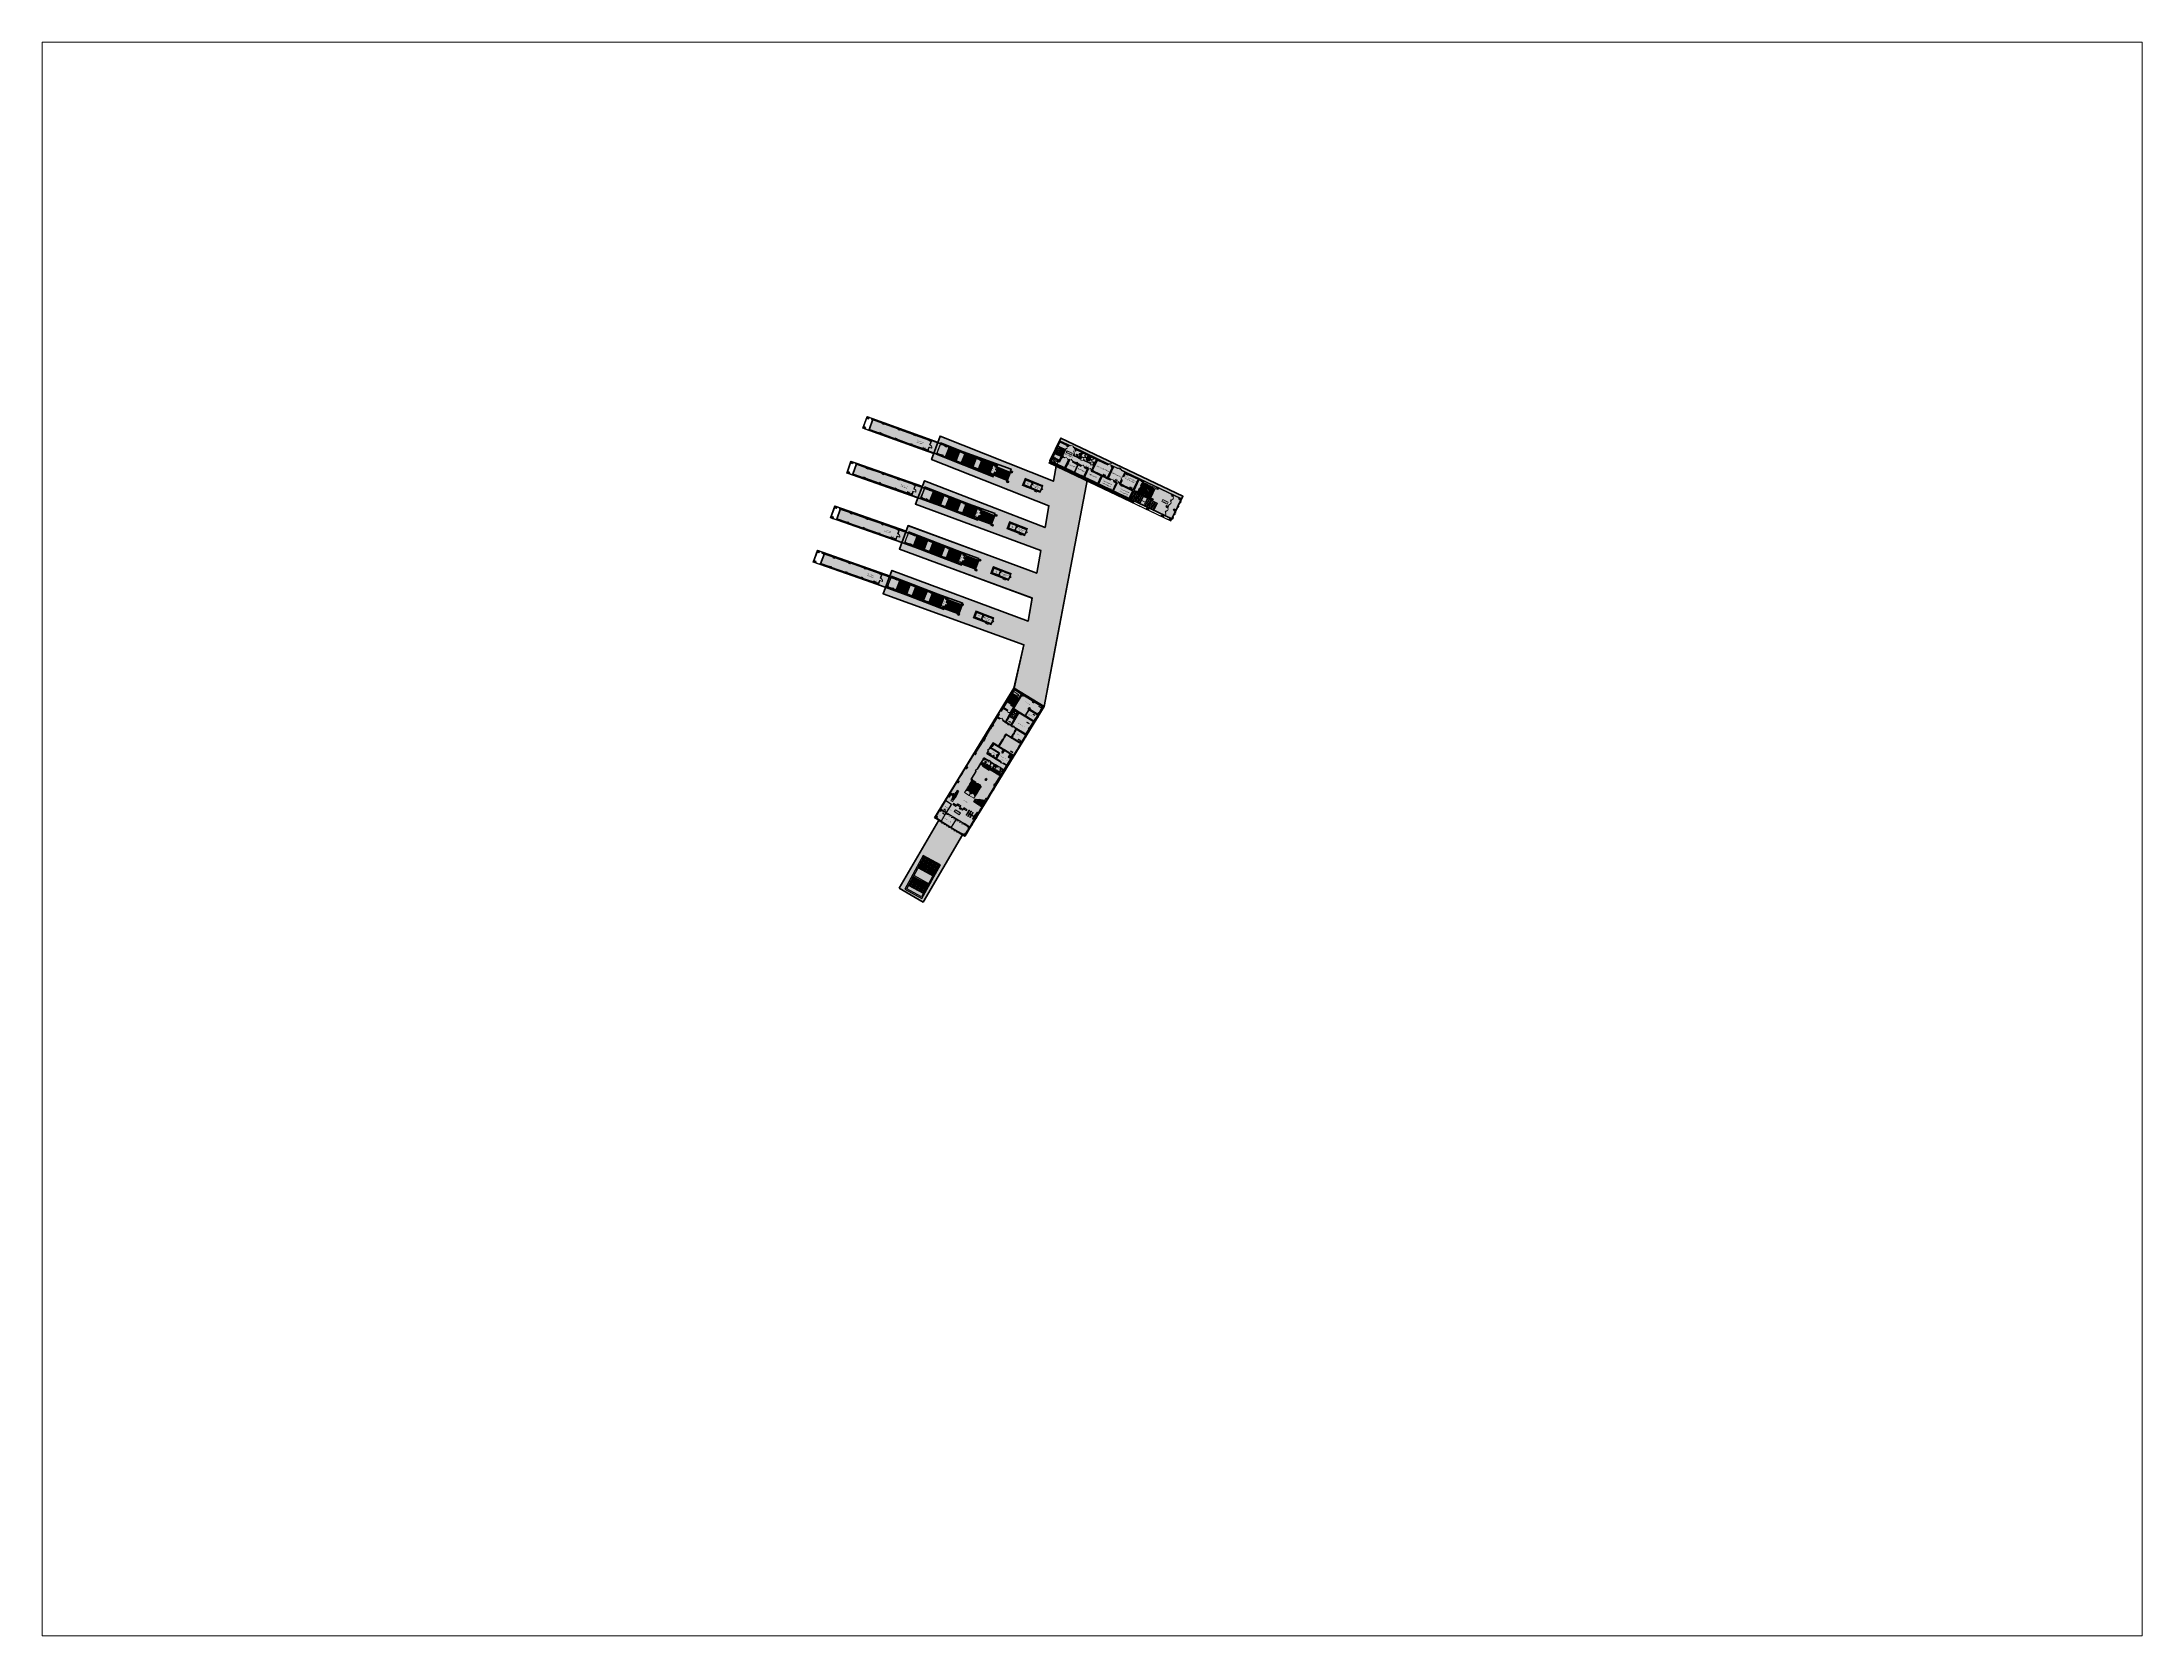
# Paper-space layout 'Лист2' of a CAD drawing. Extents: x 26 to 231, y 20 to 176.
# The model-space entities are those that its viewports show. They can reach past a viewport. Long polylines and large blocks are cut down to what shows.
import ezdxf
from ezdxf.enums import TextEntityAlignment as Align

# ---------------------------------------------------------------- set-up
doc = ezdxf.new("R2010")
doc.units = 0
for name, pattern in [('ACAD_ISO03W100', [30, 12, -18]), ('ADSK_Сверху', [4.5, 3, -1.5]), ('CENTER', [2, 1.25, -0.25, 0.25, -0.25]), ('CENTER2', [28.575, 19.05, -3.175, 3.175, -3.175]), ('DASHED2', [0.375, 0.25, -0.125]), ('HIDDEN2', [0.1875, 0.125, -0.0625]), ('Overhead', [3.96875, 2.38125, -1.5875]), ('Сверху', [3.96875, 2.38125, -1.5875])]:
    doc.linetypes.add(name, pattern=pattern)
for name, color, linetype, lineweight in [('_Сверху_ - Верхние поручни', 7, 'Сверху', 9), ('A-COLS', 52, 'Continuous', 9), ('TH-EQ', 2, 'Continuous', 25), ('TH-EQD', 24, 'Continuous', 15), ('Верхние поручни', 7, 'Continuous', 9), ('Лестницы', 7, 'Continuous', 18), ('МГТ-АМ-АР-Антураж', 7, 'Continuous', 18), ('МГТ-АМ-АР-Лестницы', 5, 'Continuous', 18), ('МГТ-АМ-АР-Оборудоваине', 7, 'Continuous', 18), ('МГТ-АМ-АР-Разрезы', 7, 'Continuous', 9), ('МГТ-АМ-АР-Стены монолитные', 5, 'Continuous', 40), ('МГТ-АМ-АР-Штриховка монолит', 250, 'Continuous', 5), ('МГТ-АР-ЖД пути', 160, 'Continuous', 13), ('МГТ-АР-Лифт', 7, 'Continuous', 18), ('МГТ-АР-Перегородки  125 мм', 125, 'Continuous', 25), ('МГТ-АР-Стены', 7, 'Continuous', 9), ('МГТ-АР-Стены керамзитобетон 200 мм', 40, 'Continuous', 30), ('МГТ-АР-Топография', 7, 'Continuous', 9), ('МГТ_АР_Двери_в плане', 250, 'Continuous', 9), ('МГТ_АР_Облицовка', 124, 'Continuous', 9), ('МГТ_АР_Окна', 150, 'Continuous', 9), ('МГТ_АР_Отметки', 5, 'Continuous', 15), ('МГТ_АР_тонкие', 7, 'Continuous', 18), ('МГТ_АР_Утеплитель_Линии', 192, 'Continuous', 9), ('МГТ_АР_Утеплитель_Штриховка', 194, 'Continuous', 9), ('Обобщенные модели', 7, 'Continuous', 18), ('Оборудование', 7, 'Continuous', 35), ('Ограждение', 7, 'Continuous', 18), ('Стрелки вверх', 7, 'Continuous', 18), ('чертеж', 250, 'Continuous', 15)]:
    doc.layers.add(name, color=color, linetype=linetype, lineweight=lineweight)
doc.layers.add('TH-EQF', color=1, linetype='Continuous', lineweight=15, plot=False)
for name, color, linetype in [('МГТ-АМ-АР-Текст ПЛАНЫ_Площади', 7, 'Continuous'), ('МГТ_АР_Двери', 7, 'Continuous'), ('МГТ_АР_Лестницы', 7, 'Continuous'), ('МГТ_АР_Нумерация помещений', 7, 'Continuous'), ('МГТ_АР_Оборудование', 7, 'Continuous'), ('МГТ_АР_Перегородки', 6, 'Continuous'), ('МГТ_АР_Размеры', 7, 'Continuous'), ('МГТ_АР_Текст', 7, 'Continuous'), ('МГТ_АР_Эскалаторы', 7, 'Continuous')]:
    doc.layers.add(name, color=color, linetype=linetype)
doc.styles.add('EqA', font='romans.shx', dxfattribs={"width": 0.7, "height": 1})
doc.styles.add('GOST 2.304', font='cs_gost2304.shx', dxfattribs={"width": 0.8})
doc.styles.get("Standard").update_dxf_attribs({"font": 'arial.ttf'})
doc.styles.add('ГОСТ 2.304', font='CS_Gost2304.shx')
doc.styles.add('СПДС_2.5', font='spds.shx', dxfattribs={"width": 0.9, "oblique": 15, "height": 2.5})
doc.styles.add('СПДС_3.5 мм', font='spds.shx', dxfattribs={"oblique": 15, "height": 350})
pattern_1 = [(103.533054, (11447.62762, 8576.74567), (-0.15434232, -0.0371485), []), (193.533054, (11447.62762, 8576.74567), (0.0371485, -0.15434232), [])]
pattern_2 = [(13.53305, (11340.57065, 8958.90664), (-0.074297, 0.30868464), []), (13.53305, (11340.76214, 8958.78944), (-0.074297, 0.30868464), [0.396875, -0.079375, 0, -0.079375])]
pattern_3 = [(103.533054, (11450.11448, 8589.2379), (-0.15434232, -0.0371485), []), (193.533054, (11450.11448, 8589.2379), (0.0371485, -0.15434232), [])]
pattern_4 = [(25.17049, (11065.08336, 9075.3186), (-0.06751847, 0.14367609), []), (115.17049, (11065.08336, 9075.3186), (-0.14367609, -0.06751847), [])]
pattern_5 = [(23.36928, (11064.40415, 9088.2243), (-0.06296911, 0.14572733), []), (113.36928, (11064.40415, 9088.2243), (-0.14572733, -0.06296911), [])]
pattern_6 = [(25.701465, (11059.63185, 9055.62867), (-0.068847037, 0.14304422), []), (115.701465, (11059.63185, 9055.62867), (-0.14304422, -0.068847037), [])]
pattern_7 = [(23.90026, (11058.83306, 9068.52753), (-0.06431688, 0.145137525), []), (113.90026, (11058.83306, 9068.52753), (-0.145137525, -0.06431688), [])]
pattern_8 = [(25.701465, (11053.78459, 9039.3996), (-0.068847037, 0.14304422), []), (115.701465, (11053.78459, 9039.3996), (-0.14304422, -0.068847037), [])]
pattern_9 = [(23.90026, (11052.9858, 9052.29846), (-0.06431688, 0.145137525), []), (113.90026, (11052.9858, 9052.29846), (-0.145137525, -0.06431688), [])]
pattern_10 = [(25.701465, (11047.4988, 9023.37968), (-0.068847037, 0.14304422), []), (115.701465, (11047.4988, 9023.37968), (-0.14304422, -0.068847037), [])]
pattern_11 = [(23.90026, (11046.7, 9036.27854), (-0.06431688, 0.145137525), []), (113.90026, (11046.7, 9036.27854), (-0.145137525, -0.06431688), [])]

msp = doc.modelspace()

# ---------------------------------------------------------------- hatches: boundary and pattern name
at = {"transparency": 33554559}
h = msp.add_hatch(color=1, dxfattribs=at)
h.dxf.hatch_style = 1
h.paths.add_polyline_path([(11439.83, 9093.32), (11441.2, 9097.07), (11491.26, 9079.09), (11489.89, 9075.28)])
h.paths.add_polyline_path([(11445.67, 9109.45), (11447.04, 9113.26), (11497.09, 9095.22), (11495.72, 9091.41)])
h.paths.add_polyline_path([(11434, 9077.13), (11435.37, 9080.94), (11485.43, 9062.9), (11484.06, 9059.09)])
h.paths.add_polyline_path([(11428.17, 9060.94), (11429.54, 9064.69), (11479.59, 9046.65), (11478.22, 9042.9)])
h = msp.add_hatch(color=1, dxfattribs=at)
h.dxf.hatch_style = 1
h.paths.add_polyline_path([(11498.13, 9016), (11501.71, 9031.66), (11450.84, 9050.11), (11453.94, 9058.56), (11503.25, 9040.23), (11504.75, 9048.53), (11456.68, 9066.29), (11459.79, 9074.78), (11506.39, 9057.61), (11507.85, 9065.7), (11462.51, 9082.48), (11465.69, 9090.96), (11509.37, 9074.08), (11510.78, 9081.92), (11468.34, 9098.61), (11471.38, 9107.12), (11512.38, 9090.77), (11513.56, 9097.03), (11524.77, 9091.73), (11513.16, 9031.03), (11509.04, 9009.31)])
h = msp.add_hatch(color=1, dxfattribs=at)
h.dxf.hatch_style = 1
h.paths.add_polyline_path([(11469.44, 8969.13), (11480.33, 8962.4), (11509.04, 9009.31), (11498.12, 9015.99)])
h.paths.add_polyline_path([(11511.12, 9098.19), (11515.02, 9106.41), (11559.19, 9085.41), (11555.28, 9077.19)])
h = msp.add_hatch(color=1, dxfattribs=at)
h.dxf.hatch_style = 1
h.paths.add_polyline_path([(11456.64, 8943.61), (11470.9, 8968.18), (11479.45, 8962.94), (11465.25, 8938.57)])
h.paths.add_polyline_path([(11465.31, 8955.41), (11458.68, 8943.22), (11464.83, 8939.88), (11471.5, 8952.08)], flags=16)
h = msp.add_hatch(color=1, dxfattribs=at)
h.dxf.hatch_style = 1
h.paths.add_polyline_path([(11465.31, 8955.41), (11458.68, 8943.22), (11464.83, 8939.88), (11471.5, 8952.08)])
at = {"layer": 'A-COLS', "transparency": 33554559}
h = msp.add_hatch(dxfattribs=at)
h.set_pattern_fill('FP_2', color=1, scale=0.001, angle=-19.82951, style=0, pattern_type=2)
h.set_pattern_definition([(25.1705, (11521.0046, 9060.7494), (-0.1361002, 0.2896148), [])])
h.paths.add_polyline_path([(11456.79, 9109.36), (11456.93, 9109.74), (11456.36, 9109.94), (11456.23, 9109.56)], flags=0)
h = msp.add_hatch(dxfattribs=at)
h.set_pattern_fill('FP_2', color=1, scale=0.001, angle=-19.29854, style=0, pattern_type=2)
h.set_pattern_definition([(25.70146, (11515.66853, 9045.2852), (-0.1387783, 0.2883411), [])])
h.paths.add_polyline_path([(11451.01, 9093.3), (11451.14, 9093.68), (11450.57, 9093.88), (11450.44, 9093.5)], flags=0)
h = msp.add_hatch(dxfattribs=at)
h.set_pattern_fill('FP_2', color=1, scale=0.001, angle=-19.29854, style=0, pattern_type=2)
h.set_pattern_definition([(25.70146, (11509.82127, 9029.05614), (-0.1387783, 0.2883411), [])])
h.paths.add_polyline_path([(11445.16, 9077.07), (11445.29, 9077.45), (11444.73, 9077.65), (11444.59, 9077.27)], flags=0)
h = msp.add_hatch(dxfattribs=at)
h.set_pattern_fill('FP_2', color=1, scale=0.001, angle=-19.29854, style=0, pattern_type=2)
h.set_pattern_definition([(25.70146, (11503.53547, 9013.0362), (-0.1387783, 0.2883411), [])])
h.paths.add_polyline_path([(11438.87, 9061.05), (11439.01, 9061.43), (11438.44, 9061.63), (11438.31, 9061.25)], flags=0)
at = {"layer": 'МГТ-АМ-АР-Оборудоваине'}
h = msp.add_hatch(color=1, dxfattribs=at)
h.paths.add_polyline_path([(11502.92, 9089.95), (11502.94, 9090), (11502.97, 9090.04), (11503.02, 9090.07), (11503.06, 9090.09), (11503.11, 9090.09), (11503.16, 9090.23), (11503.16, 9090.24), (11503.16, 9090.26), (11503.17, 9090.27), (11503.18, 9090.29), (11503.19, 9090.3), (11503.2, 9090.31), (11503.22, 9090.31), (11503.24, 9090.31), (11503.25, 9090.31), (11503.27, 9090.3), (11503.28, 9090.29), (11503.29, 9090.27), (11503.29, 9090.26), (11503.29, 9090.24), (11503.29, 9090.23), (11503.28, 9090.21), (11503.27, 9090.2), (11503.26, 9090.19), (11503.24, 9090.18), (11503.22, 9090.18), (11503.18, 9090.08), (11503.33, 9090.02), (11503.3, 9089.96), (11503.17, 9090.01), (11503.16, 9089.99), (11503.34, 9089.91), (11503.35, 9089.7), (11503.43, 9089.7), (11503.44, 9089.64), (11503.3, 9089.63), (11503.29, 9089.73), (11503.25, 9089.69), (11503.2, 9089.67), (11503.15, 9089.66), (11503.1, 9089.65), (11503.05, 9089.67), (11503.01, 9089.69), (11502.97, 9089.72), (11502.94, 9089.76), (11502.91, 9089.8), (11502.9, 9089.85), (11502.9, 9089.9)], flags=0)
h.paths.add_polyline_path([(11502.97, 9089.93), (11502.96, 9089.89), (11502.96, 9089.85), (11502.98, 9089.81), (11503, 9089.78), (11503.02, 9089.75), (11503.06, 9089.73), (11503.1, 9089.72), (11503.14, 9089.71), (11503.18, 9089.73), (11503.21, 9089.74), (11503.24, 9089.77), (11503.27, 9089.8), (11503.28, 9089.84), (11503.28, 9089.88), (11503.06, 9089.97), (11503.09, 9090.03), (11503.05, 9090.02), (11503.02, 9089.99), (11502.99, 9089.96)], flags=0)
h = msp.add_hatch(color=1, dxfattribs=at)
h.paths.add_polyline_path([(11497.31, 9074.32), (11497.33, 9074.37), (11497.37, 9074.4), (11497.41, 9074.43), (11497.45, 9074.45), (11497.51, 9074.46), (11497.56, 9074.6), (11497.55, 9074.61), (11497.55, 9074.63), (11497.56, 9074.64), (11497.57, 9074.66), (11497.58, 9074.67), (11497.59, 9074.68), (11497.61, 9074.68), (11497.63, 9074.68), (11497.64, 9074.68), (11497.66, 9074.67), (11497.67, 9074.66), (11497.68, 9074.64), (11497.68, 9074.63), (11497.68, 9074.61), (11497.68, 9074.6), (11497.67, 9074.58), (11497.66, 9074.57), (11497.65, 9074.56), (11497.63, 9074.55), (11497.62, 9074.55), (11497.57, 9074.45), (11497.72, 9074.39), (11497.7, 9074.33), (11497.56, 9074.38), (11497.55, 9074.35), (11497.73, 9074.28), (11497.75, 9074.07), (11497.83, 9074.08), (11497.83, 9074.01), (11497.7, 9074), (11497.68, 9074.1), (11497.65, 9074.06), (11497.6, 9074.04), (11497.55, 9074.03), (11497.5, 9074.02), (11497.45, 9074.03), (11497.4, 9074.05), (11497.36, 9074.08), (11497.33, 9074.12), (11497.31, 9074.17), (11497.3, 9074.22), (11497.3, 9074.27)], flags=0)
h.paths.add_polyline_path([(11497.37, 9074.3), (11497.36, 9074.26), (11497.36, 9074.22), (11497.37, 9074.18), (11497.39, 9074.14), (11497.42, 9074.12), (11497.46, 9074.1), (11497.49, 9074.08), (11497.53, 9074.08), (11497.58, 9074.09), (11497.61, 9074.11), (11497.64, 9074.14), (11497.66, 9074.17), (11497.67, 9074.21), (11497.68, 9074.25), (11497.46, 9074.34), (11497.48, 9074.4), (11497.44, 9074.39), (11497.41, 9074.36), (11497.38, 9074.33)], flags=0)
h = msp.add_hatch(color=1, dxfattribs=at)
h.paths.add_polyline_path([(11491.46, 9058.09), (11491.49, 9058.14), (11491.52, 9058.18), (11491.56, 9058.21), (11491.61, 9058.23), (11491.66, 9058.23), (11491.71, 9058.37), (11491.71, 9058.38), (11491.71, 9058.4), (11491.71, 9058.41), (11491.72, 9058.43), (11491.73, 9058.44), (11491.75, 9058.45), (11491.76, 9058.45), (11491.78, 9058.45), (11491.79, 9058.45), (11491.81, 9058.44), (11491.82, 9058.43), (11491.83, 9058.42), (11491.84, 9058.4), (11491.84, 9058.38), (11491.83, 9058.37), (11491.83, 9058.35), (11491.81, 9058.34), (11491.8, 9058.33), (11491.79, 9058.32), (11491.77, 9058.32), (11491.73, 9058.22), (11491.87, 9058.16), (11491.85, 9058.1), (11491.72, 9058.15), (11491.71, 9058.13), (11491.89, 9058.06), (11491.9, 9057.84), (11491.98, 9057.85), (11491.99, 9057.78), (11491.85, 9057.78), (11491.84, 9057.87), (11491.8, 9057.84), (11491.75, 9057.81), (11491.7, 9057.8), (11491.65, 9057.79), (11491.6, 9057.8), (11491.56, 9057.82), (11491.52, 9057.86), (11491.48, 9057.9), (11491.46, 9057.94), (11491.45, 9057.99), (11491.45, 9058.04)], flags=0)
h.paths.add_polyline_path([(11491.52, 9058.07), (11491.51, 9058.03), (11491.51, 9057.99), (11491.52, 9057.95), (11491.54, 9057.91), (11491.57, 9057.89), (11491.61, 9057.87), (11491.65, 9057.86), (11491.69, 9057.85), (11491.73, 9057.87), (11491.76, 9057.88), (11491.79, 9057.91), (11491.81, 9057.94), (11491.83, 9057.98), (11491.83, 9058.02), (11491.61, 9058.11), (11491.63, 9058.17), (11491.6, 9058.16), (11491.56, 9058.13), (11491.54, 9058.1)], flags=0)
h = msp.add_hatch(color=1, dxfattribs=at)
h.paths.add_polyline_path([(11485.18, 9042.07), (11485.2, 9042.12), (11485.23, 9042.16), (11485.28, 9042.19), (11485.32, 9042.21), (11485.37, 9042.21), (11485.42, 9042.35), (11485.42, 9042.36), (11485.42, 9042.38), (11485.42, 9042.4), (11485.43, 9042.41), (11485.45, 9042.42), (11485.46, 9042.43), (11485.48, 9042.43), (11485.49, 9042.43), (11485.51, 9042.43), (11485.52, 9042.42), (11485.54, 9042.41), (11485.54, 9042.4), (11485.55, 9042.38), (11485.55, 9042.36), (11485.55, 9042.35), (11485.54, 9042.33), (11485.53, 9042.32), (11485.51, 9042.31), (11485.5, 9042.3), (11485.48, 9042.3), (11485.44, 9042.2), (11485.59, 9042.14), (11485.57, 9042.08), (11485.43, 9042.13), (11485.42, 9042.11), (11485.6, 9042.04), (11485.61, 9041.82), (11485.7, 9041.83), (11485.7, 9041.77), (11485.57, 9041.76), (11485.55, 9041.85), (11485.51, 9041.82), (11485.47, 9041.79), (11485.42, 9041.78), (11485.37, 9041.77), (11485.32, 9041.78), (11485.27, 9041.81), (11485.23, 9041.84), (11485.2, 9041.88), (11485.18, 9041.92), (11485.17, 9041.97), (11485.17, 9042.02)], flags=0)
h.paths.add_polyline_path([(11485.23, 9042.05), (11485.22, 9042.01), (11485.23, 9041.97), (11485.24, 9041.93), (11485.26, 9041.89), (11485.29, 9041.87), (11485.32, 9041.85), (11485.36, 9041.84), (11485.4, 9041.83), (11485.44, 9041.85), (11485.48, 9041.86), (11485.51, 9041.89), (11485.53, 9041.92), (11485.54, 9041.96), (11485.55, 9042), (11485.32, 9042.09), (11485.35, 9042.15), (11485.31, 9042.14), (11485.28, 9042.11), (11485.25, 9042.08)], flags=0)
at = {"layer": 'МГТ-АМ-АР-Штриховка монолит', "lineweight": 9}
h = msp.add_hatch(dxfattribs=at)
h.set_pattern_fill('ANSI35', color=1, scale=0.05, angle=-19.82951, style=0)
h.set_pattern_definition([(25.17049, (11063.79526, 9071.74357), (-0.13503694, 0.28735218), []), (25.17049, (11064.00645, 9071.6674), (-0.13503694, 0.28735218), [0.396875, -0.079375, 0, -0.079375])])
h.paths.add_polyline_path([(11443.79, 9110.44), (11443.65, 9110.06), (11444.21, 9109.86), (11444.35, 9110.23)])
h = msp.add_hatch(dxfattribs=at)
h.set_pattern_fill('ANSI35', color=1, scale=0.05, angle=-19.82951, style=0)
h.set_pattern_definition([(25.17049, (11065.08336, 9075.3186), (-0.13503694, 0.28735218), []), (25.17049, (11065.29456, 9075.24243), (-0.13503694, 0.28735218), [0.396875, -0.079375, 0, -0.079375])])
h.paths.add_polyline_path([(11445.07, 9114.01), (11444.94, 9113.63), (11445.5, 9113.43), (11445.64, 9113.81)])
at = {"layer": 'МГТ-АМ-АР-Штриховка монолит', "lineweight": 9, "transparency": 33554559}
h = msp.add_hatch(dxfattribs=at)
h.set_pattern_fill('ANSI35', color=1, scale=0.05, angle=-109.82951, style=0)
h.set_pattern_definition([(295.17049, (11320.08787, 9283.43967), (0.2873522, 0.13503694), []), (295.17049, (11320.01172, 9283.22848), (0.2873522, 0.13503694), [0.396875, -0.079375, 0, -0.079375])])
h.paths.add_polyline_path([(11450.72, 9111.98), (11450.65, 9111.79), (11446.67, 9113.22), (11446.74, 9113.41)])
at = {"layer": 'МГТ-АМ-АР-Штриховка монолит', "lineweight": 9}
h = msp.add_hatch(dxfattribs=at)
h.set_pattern_fill('ANSI35', color=1, scale=0.05, angle=-19.82951, style=0)
h.set_pattern_definition([(25.17049, (11070.72854, 9073.28292), (-0.13503694, 0.28735218), []), (25.17049, (11070.93973, 9073.20676), (-0.13503694, 0.28735218), [0.396875, -0.079375, 0, -0.079375])])
h.paths.add_polyline_path([(11450.72, 9111.98), (11450.58, 9111.6), (11451.15, 9111.4), (11451.28, 9111.77)])
at = {"layer": 'МГТ-АМ-АР-Штриховка монолит', "lineweight": 9, "transparency": 33554559}
h = msp.add_hatch(dxfattribs=at)
h.set_pattern_fill('ANSI35', color=1, scale=0.05, angle=-109.82951, style=0)
h.set_pattern_definition([(295.17049, (11324.6295, 9281.80195), (0.2873522, 0.13503694), []), (295.17049, (11324.55333, 9281.59075), (0.2873522, 0.13503694), [0.396875, -0.079375, 0, -0.079375])])
h.paths.add_polyline_path([(11456.36, 9109.94), (11456.3, 9109.75), (11451.22, 9111.58), (11451.28, 9111.77)])
at = {"layer": 'МГТ-АМ-АР-Штриховка монолит', "lineweight": 9}
h = msp.add_hatch(dxfattribs=at)
h.set_pattern_fill('ANSI35', color=1, scale=0.05, angle=-19.82951, style=0)
h.set_pattern_definition([(25.17049, (11076.37278, 9071.24758), (-0.13503694, 0.28735218), []), (25.17049, (11076.58397, 9071.17143), (-0.13503694, 0.28735218), [0.396875, -0.079375, 0, -0.079375])])
h.paths.add_polyline_path([(11456.36, 9109.94), (11456.23, 9109.56), (11456.79, 9109.36), (11456.93, 9109.74)])
at = {"layer": 'МГТ-АМ-АР-Штриховка монолит', "lineweight": 9, "transparency": 33554559}
h = msp.add_hatch(dxfattribs=at)
h.set_pattern_fill('ANSI35', color=1, scale=0.05, angle=-109.82951, style=0)
h.set_pattern_definition([(295.17049, (11317.62915, 9280.07445), (0.2873522, 0.13503694), []), (295.17049, (11317.553, 9279.86326), (0.2873522, 0.13503694), [0.396875, -0.079375, 0, -0.079375])])
h.paths.add_polyline_path([(11449.36, 9108.21), (11449.29, 9108.02), (11445.9, 9109.25), (11445.96, 9109.44)])
at = {"layer": 'МГТ-АМ-АР-Штриховка монолит', "lineweight": 9}
h = msp.add_hatch(dxfattribs=at)
h.set_pattern_fill('ANSI35', color=1, scale=0.05, angle=-19.82951, style=0)
h.set_pattern_definition([(25.17049, (11069.4395, 9069.70823), (-0.13503694, 0.28735218), []), (25.17049, (11069.6507, 9069.63208), (-0.13503694, 0.28735218), [0.396875, -0.079375, 0, -0.079375])])
h.paths.add_polyline_path([(11449.43, 9108.4), (11449.29, 9108.02), (11449.86, 9107.82), (11449.99, 9108.2)])
at = {"layer": 'МГТ-АМ-АР-Штриховка монолит', "lineweight": 9, "transparency": 33554559}
h = msp.add_hatch(dxfattribs=at)
h.set_pattern_fill('ANSI35', color=1, scale=0.05, angle=-109.82951, style=0)
h.set_pattern_definition([(295.17049, (11323.2734, 9278.03912), (0.2873522, 0.13503694), []), (295.17049, (11323.19723, 9277.82792), (0.2873522, 0.13503694), [0.396875, -0.079375, 0, -0.079375])])
h.paths.add_polyline_path([(11455.01, 9106.18), (11454.94, 9105.99), (11449.86, 9107.82), (11449.93, 9108.01)])
h = msp.add_hatch(dxfattribs=at)
h.set_pattern_fill('ANSI35', color=1, scale=0.05, angle=-19.82951, style=0)
h.set_pattern_definition([(25.17049, (11075.08373, 9067.6729), (-0.13503694, 0.28735218), []), (25.17049, (11075.29493, 9067.59674), (-0.13503694, 0.28735218), [0.396875, -0.079375, 0, -0.079375])])
h.paths.add_polyline_path([(11455.07, 9106.37), (11454.94, 9105.99), (11455.5, 9105.79), (11455.64, 9106.16)])
h = msp.add_hatch(dxfattribs=at)
h.set_pattern_fill('ANSI35', color=1, scale=0.05, angle=-109.82951, style=0)
h.set_pattern_definition([(295.17049, (11328.91763, 9276.00378), (0.2873522, 0.13503694), []), (295.17049, (11328.84147, 9275.7926), (0.2873522, 0.13503694), [0.396875, -0.079375, 0, -0.079375])])
h.paths.add_polyline_path([(11460.65, 9104.14), (11460.58, 9103.95), (11455.5, 9105.79), (11455.57, 9105.97)])
h = msp.add_hatch(dxfattribs=at)
h.set_pattern_fill('ANSI35', color=1, scale=0.05, angle=-109.82951, style=0)
h.set_pattern_definition([(295.17049, (11330.27372, 9279.7666), (0.2873522, 0.13503694), []), (295.17049, (11330.19757, 9279.55542), (0.2873522, 0.13503694), [0.396875, -0.079375, 0, -0.079375])])
h.paths.add_polyline_path([(11462.01, 9107.9), (11461.94, 9107.72), (11456.86, 9109.55), (11456.93, 9109.74)])
at = {"layer": 'МГТ-АМ-АР-Штриховка монолит', "lineweight": 9}
h = msp.add_hatch(dxfattribs=at)
h.set_pattern_fill('ANSI35', color=1, scale=0.05, angle=-19.82951, style=0)
h.set_pattern_definition([(25.17049, (11080.72797, 9065.63756), (-0.13503694, 0.28735218), []), (25.17049, (11080.93916, 9065.5614), (-0.13503694, 0.28735218), [0.396875, -0.079375, 0, -0.079375])])
h.paths.add_polyline_path([(11460.72, 9104.33), (11460.58, 9103.95), (11461.15, 9103.75), (11461.28, 9104.13)])
at = {"layer": 'МГТ-АМ-АР-Штриховка монолит', "lineweight": 9, "transparency": 33554559}
h = msp.add_hatch(dxfattribs=at)
h.set_pattern_fill('ANSI35', color=1, scale=0.05, angle=-109.82951, style=0)
h.set_pattern_definition([(295.17049, (11334.56186, 9273.96845), (0.2873522, 0.13503694), []), (295.17049, (11334.4857, 9273.75725), (0.2873522, 0.13503694), [0.396875, -0.079375, 0, -0.079375])])
h.paths.add_polyline_path([(11466.3, 9102.11), (11466.23, 9101.92), (11461.15, 9103.75), (11461.22, 9103.94)])
at = {"layer": 'МГТ-АМ-АР-Штриховка монолит', "lineweight": 9}
h = msp.add_hatch(dxfattribs=at)
h.set_pattern_fill('ANSI35', color=1, scale=0.05, angle=-19.82951, style=0)
h.set_pattern_definition([(25.17049, (11082.017, 9069.21225), (-0.13503694, 0.28735218), []), (25.17049, (11082.2282, 9069.1361), (-0.13503694, 0.28735218), [0.396875, -0.079375, 0, -0.079375])])
h.paths.add_polyline_path([(11462.01, 9107.9), (11461.87, 9107.53), (11462.44, 9107.33), (11462.57, 9107.7)])
at = {"layer": 'МГТ-АМ-АР-Штриховка монолит', "lineweight": 9, "transparency": 33554559}
h = msp.add_hatch(dxfattribs=at)
h.set_pattern_fill('ANSI35', color=1, scale=0.05, angle=-109.82951, style=0)
h.set_pattern_definition([(295.17049, (11335.91796, 9277.73128), (0.2873522, 0.13503694), []), (295.17049, (11335.8418, 9277.52008), (0.2873522, 0.13503694), [0.396875, -0.079375, 0, -0.079375])])
h.paths.add_polyline_path([(11467.65, 9105.87), (11467.58, 9105.68), (11462.5, 9107.51), (11462.57, 9107.7)])
at = {"layer": 'МГТ-АМ-АР-Штриховка монолит', "lineweight": 9}
h = msp.add_hatch(dxfattribs=at)
h.set_pattern_fill('ANSI35', color=1, scale=0.05, angle=-19.82951, style=0)
h.set_pattern_definition([(25.17049, (11087.66125, 9067.1769), (-0.13503694, 0.28735218), []), (25.17049, (11087.87245, 9067.10076), (-0.13503694, 0.28735218), [0.396875, -0.079375, 0, -0.079375])])
h.paths.add_polyline_path([(11467.65, 9105.87), (11467.52, 9105.49), (11468.08, 9105.29), (11468.22, 9105.67)])
at = {"layer": 'МГТ-АМ-АР-Штриховка монолит', "lineweight": 9, "transparency": 33554559}
h = msp.add_hatch(dxfattribs=at)
h.set_pattern_fill('ANSI35', color=1, scale=0.05, angle=-111.63072, style=0)
h.set_pattern_definition([(293.36928, (11351.69762, 9277.9676), (0.29145465, 0.1259382), []), (293.36928, (11351.61486, 9277.75892), (0.29145465, 0.1259382), [0.396875, -0.079375, 0, -0.079375])])
h.paths.add_polyline_path([(11473.31, 9103.9), (11473.24, 9103.71), (11471.85, 9104.26), (11471.78, 9104.07), (11471.59, 9104.15), (11471.74, 9104.52)])
at = {"layer": 'МГТ-АМ-АР-Штриховка монолит', "lineweight": 9}
h = msp.add_hatch(dxfattribs=at)
h.set_pattern_fill('ANSI35', color=1, scale=0.05, angle=-21.63072, style=0)
h.set_pattern_definition([(23.36928, (11092.29245, 9077.16524), (-0.12593822, 0.29145465), []), (23.36928, (11092.50114, 9077.08248), (-0.12593822, 0.29145465), [0.396875, -0.079375, 0, -0.079375])])
h.paths.add_polyline_path([(11473.31, 9103.9), (11473.16, 9103.52), (11473.72, 9103.3), (11473.87, 9103.67)])
at = {"layer": 'МГТ-АМ-АР-Штриховка монолит', "lineweight": 9, "transparency": 33554559}
h = msp.add_hatch(dxfattribs=at)
h.set_pattern_fill('ANSI35', color=1, scale=0.05, angle=-111.63072, style=0)
h.set_pattern_definition([(293.36928, (11352.61958, 9277.60165), (0.29145465, 0.1259382), []), (293.36928, (11352.53682, 9277.39295), (0.29145465, 0.1259382), [0.396875, -0.079375, 0, -0.079375])])
h.paths.add_polyline_path([(11474.23, 9103.53), (11474.16, 9103.34), (11473.79, 9103.49), (11473.87, 9103.68)])
h = msp.add_hatch(dxfattribs=at)
h.set_pattern_fill('ANSI35', color=1, scale=0.05, angle=-111.63072, style=0)
h.set_pattern_definition([(293.36928, (11353.0304, 9277.43874), (0.29145465, 0.1259382), []), (293.36928, (11352.94764, 9277.23004), (0.29145465, 0.1259382), [0.396875, -0.079375, 0, -0.079375])])
h.paths.add_polyline_path([(11474.71, 9103.34), (11474.63, 9103.16), (11474.2, 9103.33), (11474.28, 9103.51)])
at = {"layer": 'МГТ-АМ-АР-Штриховка монолит', "lineweight": 9}
h = msp.add_hatch(dxfattribs=at)
h.set_pattern_fill('ANSI35', color=1, scale=0.05, angle=-21.63072, style=0)
h.set_pattern_definition([(23.36928, (11093.6868, 9076.6123), (-0.12593822, 0.29145465), []), (23.36928, (11093.8955, 9076.52954), (-0.12593822, 0.29145465), [0.396875, -0.079375, 0, -0.079375])])
h.paths.add_polyline_path([(11474.71, 9103.34), (11474.56, 9102.97), (11475.12, 9102.75), (11475.26, 9103.12)])
at = {"layer": 'МГТ-АМ-АР-Штриховка монолит', "lineweight": 9, "transparency": 33554559}
h = msp.add_hatch(dxfattribs=at)
h.set_pattern_fill('ANSI35', color=1, scale=0.05, angle=-111.63072, style=0)
h.set_pattern_definition([(293.36928, (11354.01395, 9277.04872), (0.29145465, 0.1259382), []), (293.36928, (11353.9312, 9276.84002), (0.29145465, 0.1259382), [0.396875, -0.079375, 0, -0.079375])])
h.paths.add_polyline_path([(11480.28, 9101.13), (11480.21, 9100.95), (11475.19, 9102.94), (11475.26, 9103.12)])
at = {"layer": 'МГТ-АМ-АР-Штриховка монолит', "lineweight": 9}
h = msp.add_hatch(dxfattribs=at)
h.set_pattern_fill('ANSI35', color=1, scale=0.05, angle=-19.29854, style=0)
h.set_pattern_definition([(25.701465, (11059.63185, 9055.62867), (-0.13769407, 0.28608843), []), (25.701465, (11059.84374, 9055.55448), (-0.13769407, 0.28608843), [0.396875, -0.079375, 0, -0.079375])])
h.paths.add_polyline_path([(11439.25, 9097.84), (11439.11, 9097.46), (11439.68, 9097.27), (11439.81, 9097.64)])
at = {"layer": 'МГТ-АМ-АР-Штриховка монолит', "lineweight": 9, "transparency": 33554559}
h = msp.add_hatch(dxfattribs=at)
h.set_pattern_fill('ANSI35', color=1, scale=0.05, angle=-109.29854, style=0)
h.set_pattern_definition([(295.70146, (11312.69672, 9266.10398), (0.28608843, 0.13769407), []), (295.70146, (11312.62252, 9265.8921), (0.28608843, 0.13769407), [0.396875, -0.079375, 0, -0.079375])])
h.paths.add_polyline_path([(11444.91, 9095.86), (11444.84, 9095.67), (11440.85, 9097.07), (11440.92, 9097.26)])
at = {"layer": 'МГТ-АМ-АР-Штриховка монолит', "lineweight": 9}
h = msp.add_hatch(dxfattribs=at)
h.set_pattern_fill('ANSI35', color=1, scale=0.05, angle=-19.29854, style=0)
h.set_pattern_definition([(25.701465, (11065.29565, 9053.6454), (-0.13769407, 0.28608843), []), (25.701465, (11065.50754, 9053.5712), (-0.13769407, 0.28608843), [0.396875, -0.079375, 0, -0.079375])])
h.paths.add_polyline_path([(11444.91, 9095.86), (11444.78, 9095.48), (11445.34, 9095.28), (11445.48, 9095.66)])
at = {"layer": 'МГТ-АМ-АР-Штриховка монолит', "lineweight": 9, "transparency": 33554559}
h = msp.add_hatch(dxfattribs=at)
h.set_pattern_fill('ANSI35', color=1, scale=0.05, angle=-109.29854, style=0)
h.set_pattern_definition([(295.70146, (11317.25332, 9264.50842), (0.28608843, 0.13769407), []), (295.70146, (11317.17912, 9264.29653), (0.28608843, 0.13769407), [0.396875, -0.079375, 0, -0.079375])])
h.paths.add_polyline_path([(11450.57, 9093.87), (11450.51, 9093.69), (11445.41, 9095.47), (11445.48, 9095.66)])
at = {"layer": 'МГТ-АМ-АР-Штриховка монолит', "lineweight": 9}
h = msp.add_hatch(dxfattribs=at)
h.set_pattern_fill('ANSI35', color=1, scale=0.05, angle=-19.82951, style=0)
h.set_pattern_definition([(25.17049, (11086.3722, 9063.60223), (-0.13503694, 0.28735218), []), (25.17049, (11086.5834, 9063.52607), (-0.13503694, 0.28735218), [0.396875, -0.079375, 0, -0.079375])])
h.paths.add_polyline_path([(11466.36, 9102.29), (11466.23, 9101.92), (11466.79, 9101.72), (11466.93, 9102.09)])
at = {"layer": 'МГТ-АМ-АР-Штриховка монолит', "lineweight": 9, "transparency": 33554559}
h = msp.add_hatch(dxfattribs=at)
h.set_pattern_fill('ANSI35', color=1, scale=0.05, angle=-111.63072, style=0)
h.set_pattern_definition([(293.36928, (11351.50846, 9277.48788), (0.29145465, 0.1259382), []), (293.36928, (11351.4257, 9277.2792), (0.29145465, 0.1259382), [0.396875, -0.079375, 0, -0.079375])])
h.paths.add_polyline_path([(11471.76, 9099.99), (11471.84, 9100.18), (11470.45, 9100.73), (11470.53, 9100.91), (11470.34, 9100.99), (11470.19, 9100.61)])
at = {"layer": 'МГТ-АМ-АР-Штриховка монолит', "lineweight": 9}
h = msp.add_hatch(dxfattribs=at)
h.set_pattern_fill('ANSI35', color=1, scale=0.05, angle=-21.63072, style=0)
h.set_pattern_definition([(23.36928, (11090.89168, 9073.63284), (-0.12593822, 0.29145465), []), (23.36928, (11091.10037, 9073.55008), (-0.12593822, 0.29145465), [0.396875, -0.079375, 0, -0.079375])])
h.paths.add_polyline_path([(11471.91, 9100.36), (11471.76, 9099.99), (11472.32, 9099.77), (11472.47, 9100.14)])
at = {"layer": 'МГТ-АМ-АР-Штриховка монолит', "lineweight": 9, "transparency": 33554559}
h = msp.add_hatch(dxfattribs=at)
h.set_pattern_fill('ANSI35', color=1, scale=0.05, angle=-111.63072, style=0)
h.set_pattern_definition([(293.36928, (11351.1447, 9273.88242), (0.29145465, 0.1259382), []), (293.36928, (11351.06194, 9273.67373), (0.29145465, 0.1259382), [0.396875, -0.079375, 0, -0.079375])])
h.paths.add_polyline_path([(11472.76, 9099.81), (11472.68, 9099.62), (11472.32, 9099.77), (11472.39, 9099.96)])
h = msp.add_hatch(dxfattribs=at)
h.set_pattern_fill('ANSI35', color=1, scale=0.05, angle=-111.63072, style=0)
h.set_pattern_definition([(293.36928, (11351.5555, 9273.7195), (0.29145465, 0.1259382), []), (293.36928, (11351.47276, 9273.51082), (0.29145465, 0.1259382), [0.396875, -0.079375, 0, -0.079375])])
h.paths.add_polyline_path([(11473.23, 9099.62), (11473.16, 9099.44), (11472.73, 9099.61), (11472.8, 9099.79)])
at = {"layer": 'МГТ-АМ-АР-Штриховка монолит', "lineweight": 9}
h = msp.add_hatch(dxfattribs=at)
h.set_pattern_fill('ANSI35', color=1, scale=0.05, angle=-21.63072, style=0)
h.set_pattern_definition([(23.36928, (11092.3048, 9073.0729), (-0.12593822, 0.29145465), []), (23.36928, (11092.51348, 9072.99014), (-0.12593822, 0.29145465), [0.396875, -0.079375, 0, -0.079375])])
h.paths.add_polyline_path([(11473.32, 9099.8), (11473.18, 9099.43), (11473.73, 9099.21), (11473.88, 9099.58)])
at = {"layer": 'МГТ-АМ-АР-Штриховка монолит', "lineweight": 9, "transparency": 33554559}
h = msp.add_hatch(dxfattribs=at)
h.set_pattern_fill('ANSI35', color=1, scale=0.05, angle=-111.63072, style=0)
h.set_pattern_definition([(293.36928, (11352.56063, 9273.3223), (0.29145465, 0.1259382), []), (293.36928, (11352.47788, 9273.1136), (0.29145465, 0.1259382), [0.396875, -0.079375, 0, -0.079375])])
h.paths.add_polyline_path([(11478.81, 9097.41), (11478.74, 9097.23), (11473.73, 9099.21), (11473.81, 9099.4)])
at = {"layer": 'МГТ-АМ-АР-Штриховка монолит', "lineweight": 9}
h = msp.add_hatch(dxfattribs=at)
h.set_pattern_fill('ANSI35', color=1, scale=0.05, angle=-21.63072, style=0)
h.set_pattern_definition([(23.36928, (11097.86352, 9070.86816), (-0.12593822, 0.29145465), []), (23.36928, (11098.07222, 9070.7854), (-0.12593822, 0.29145465), [0.396875, -0.079375, 0, -0.079375])])
h.paths.add_polyline_path([(11478.88, 9097.6), (11478.73, 9097.23), (11479.29, 9097), (11479.44, 9097.38)])
at = {"layer": 'МГТ-АМ-АР-Штриховка монолит', "lineweight": 9, "transparency": 33554559}
h = msp.add_hatch(dxfattribs=at)
h.set_pattern_fill('ANSI35', color=1, scale=0.05, angle=-111.63072, style=0)
h.set_pattern_definition([(293.36928, (11358.11905, 9271.11676), (0.29145465, 0.1259382), []), (293.36928, (11358.0363, 9270.90806), (0.29145465, 0.1259382), [0.396875, -0.079375, 0, -0.079375])])
h.paths.add_polyline_path([(11484.39, 9095.2), (11484.31, 9095.01), (11479.29, 9097), (11479.37, 9097.19)])
at = {"layer": 'МГТ-АМ-АР-Штриховка монолит', "lineweight": 9}
h = msp.add_hatch(dxfattribs=at)
h.set_pattern_fill('ANSI35', color=1, scale=0.05, angle=-21.63072, style=0)
h.set_pattern_definition([(23.36928, (11099.2643, 9074.40056), (-0.12593822, 0.29145465), []), (23.36928, (11099.473, 9074.3178), (-0.12593822, 0.29145465), [0.396875, -0.079375, 0, -0.079375])])
h.paths.add_polyline_path([(11480.28, 9101.13), (11480.14, 9100.76), (11480.69, 9100.54), (11480.84, 9100.91)])
at = {"layer": 'МГТ-АМ-АР-Штриховка монолит', "lineweight": 9, "transparency": 33554559}
h = msp.add_hatch(dxfattribs=at)
h.set_pattern_fill('ANSI35', color=1, scale=0.05, angle=-111.63072, style=0)
h.set_pattern_definition([(293.36928, (11359.5939, 9274.836), (0.29145465, 0.1259382), []), (293.36928, (11359.51115, 9274.6273), (0.29145465, 0.1259382), [0.396875, -0.079375, 0, -0.079375])])
h.paths.add_polyline_path([(11485.86, 9098.92), (11485.79, 9098.73), (11480.77, 9100.72), (11480.84, 9100.91)])
at = {"layer": 'МГТ-АМ-АР-Штриховка монолит', "lineweight": 9}
h = msp.add_hatch(dxfattribs=at)
h.set_pattern_fill('ANSI35', color=1, scale=0.05, angle=-21.63072, style=0)
h.set_pattern_definition([(23.36928, (11103.441, 9068.65643), (-0.12593822, 0.29145465), []), (23.36928, (11103.6497, 9068.57367), (-0.12593822, 0.29145465), [0.396875, -0.079375, 0, -0.079375])])
h.paths.add_polyline_path([(11484.46, 9095.39), (11484.31, 9095.01), (11484.87, 9094.79), (11485.02, 9095.17)])
at = {"layer": 'МГТ-АМ-АР-Штриховка монолит', "lineweight": 9, "transparency": 33554559}
h = msp.add_hatch(dxfattribs=at)
h.set_pattern_fill('ANSI35', color=1, scale=0.05, angle=-111.63072, style=0)
h.set_pattern_definition([(293.36928, (11363.697, 9268.9062), (0.29145465, 0.1259382), []), (293.36928, (11363.61423, 9268.6975), (0.29145465, 0.1259382), [0.396875, -0.079375, 0, -0.079375])])
h.paths.add_polyline_path([(11489.96, 9092.99), (11489.89, 9092.8), (11484.87, 9094.79), (11484.94, 9094.98)])
at = {"layer": 'МГТ-АМ-АР-Штриховка монолит', "lineweight": 9}
h = msp.add_hatch(dxfattribs=at)
h.set_pattern_fill('ANSI35', color=1, scale=0.05, angle=-21.63072, style=0)
h.set_pattern_definition([(23.36928, (11104.84176, 9072.18883), (-0.12593822, 0.29145465), []), (23.36928, (11105.05046, 9072.10607), (-0.12593822, 0.29145465), [0.396875, -0.079375, 0, -0.079375])])
h.paths.add_polyline_path([(11485.86, 9098.92), (11485.71, 9098.55), (11486.27, 9098.33), (11486.42, 9098.7)])
at = {"layer": 'МГТ-АМ-АР-Штриховка монолит', "lineweight": 9, "transparency": 33554559}
h = msp.add_hatch(dxfattribs=at)
h.set_pattern_fill('ANSI35', color=1, scale=0.05, angle=-111.63072, style=0)
h.set_pattern_definition([(293.36928, (11365.1714, 9272.62426), (0.29145465, 0.1259382), []), (293.36928, (11365.08863, 9272.41557), (0.29145465, 0.1259382), [0.396875, -0.079375, 0, -0.079375])])
h.paths.add_polyline_path([(11491.44, 9096.71), (11491.36, 9096.52), (11486.34, 9098.51), (11486.42, 9098.7)])
at = {"layer": 'МГТ-АМ-АР-Штриховка монолит', "lineweight": 9}
h = msp.add_hatch(dxfattribs=at)
h.set_pattern_fill('ANSI35', color=1, scale=0.05, angle=-21.63072, style=0)
h.set_pattern_definition([(23.36928, (11110.3455, 9069.79117), (-0.12593822, 0.29145465), []), (23.36928, (11110.5542, 9069.7084), (-0.12593822, 0.29145465), [0.396875, -0.079375, 0, -0.079375])])
h.paths.add_polyline_path([(11491.44, 9096.71), (11491.22, 9096.15), (11491.77, 9095.93), (11492, 9096.49)])
h = msp.add_hatch(dxfattribs=at)
h.set_pattern_fill('ANSI35', color=1, scale=0.05, angle=-19.29854, style=0)
h.set_pattern_definition([(25.701465, (11058.37693, 9052.04187), (-0.13769407, 0.28608843), []), (25.701465, (11058.58882, 9051.96767), (-0.13769407, 0.28608843), [0.396875, -0.079375, 0, -0.079375])])
h.paths.add_polyline_path([(11437.99, 9094.25), (11437.86, 9093.88), (11438.43, 9093.68), (11438.56, 9094.06)])
at = {"layer": 'МГТ-АМ-АР-Штриховка монолит', "lineweight": 9, "transparency": 33554559}
h = msp.add_hatch(dxfattribs=at)
h.set_pattern_fill('ANSI35', color=1, scale=0.05, angle=-109.29854, style=0)
h.set_pattern_definition([(295.70146, (11310.2693, 9262.71612), (0.28608843, 0.13769407), []), (295.70146, (11310.1951, 9262.50423), (0.28608843, 0.13769407), [0.396875, -0.079375, 0, -0.079375])])
h.paths.add_polyline_path([(11443.59, 9092.08), (11443.52, 9091.89), (11440.11, 9093.09), (11440.18, 9093.28)])
at = {"layer": 'МГТ-АМ-АР-Штриховка монолит', "lineweight": 9}
h = msp.add_hatch(dxfattribs=at)
h.set_pattern_fill('ANSI35', color=1, scale=0.05, angle=-19.29854, style=0)
h.set_pattern_definition([(25.701465, (11064.0398, 9050.05893), (-0.13769407, 0.28608843), []), (25.701465, (11064.25168, 9049.98473), (-0.13769407, 0.28608843), [0.396875, -0.079375, 0, -0.079375])])
h.paths.add_polyline_path([(11443.66, 9092.27), (11443.52, 9091.89), (11444.09, 9091.7), (11444.22, 9092.07)])
at = {"layer": 'МГТ-АМ-АР-Штриховка монолит', "lineweight": 9, "transparency": 33554559}
h = msp.add_hatch(dxfattribs=at)
h.set_pattern_fill('ANSI35', color=1, scale=0.05, angle=-109.29854, style=0)
h.set_pattern_definition([(295.70146, (11315.93215, 9260.73318), (0.28608843, 0.13769407), []), (295.70146, (11315.85795, 9260.5213), (0.28608843, 0.13769407), [0.396875, -0.079375, 0, -0.079375])])
h.paths.add_polyline_path([(11449.25, 9090.1), (11449.19, 9089.91), (11444.09, 9091.7), (11444.16, 9091.89)])
h = msp.add_hatch(dxfattribs=at)
h.set_pattern_fill('ANSI35', color=1, scale=0.05, angle=-19.29854, style=0)
h.set_pattern_definition([(25.701465, (11069.70264, 9048.07598), (-0.13769407, 0.28608843), []), (25.701465, (11069.91454, 9048.0018), (-0.13769407, 0.28608843), [0.396875, -0.079375, 0, -0.079375])])
h.paths.add_polyline_path([(11449.32, 9090.29), (11449.19, 9089.91), (11449.75, 9089.71), (11449.88, 9090.09)])
h = msp.add_hatch(dxfattribs=at)
h.set_pattern_fill('ANSI35', color=1, scale=0.05, angle=-109.29854, style=0)
h.set_pattern_definition([(295.70146, (11321.595, 9258.75024), (0.28608843, 0.13769407), []), (295.70146, (11321.5208, 9258.53835), (0.28608843, 0.13769407), [0.396875, -0.079375, 0, -0.079375])])
h.paths.add_polyline_path([(11454.92, 9088.12), (11454.85, 9087.93), (11449.75, 9089.71), (11449.82, 9089.9)])
at = {"layer": 'МГТ-АМ-АР-Штриховка монолит', "lineweight": 9}
h = msp.add_hatch(dxfattribs=at)
h.set_pattern_fill('ANSI35', color=1, scale=0.05, angle=-19.29854, style=0)
h.set_pattern_definition([(25.701465, (11070.9585, 9051.66246), (-0.13769407, 0.28608843), []), (25.701465, (11071.1704, 9051.58826), (-0.13769407, 0.28608843), [0.396875, -0.079375, 0, -0.079375])])
h.paths.add_polyline_path([(11450.57, 9093.87), (11450.44, 9093.5), (11451.01, 9093.3), (11451.14, 9093.68)])
at = {"layer": 'МГТ-АМ-АР-Штриховка монолит', "lineweight": 9, "transparency": 33554559}
h = msp.add_hatch(dxfattribs=at)
h.set_pattern_fill('ANSI35', color=1, scale=0.05, angle=-109.29854, style=0)
h.set_pattern_definition([(295.70146, (11322.91617, 9262.52547), (0.28608843, 0.13769407), []), (295.70146, (11322.84198, 9262.31358), (0.28608843, 0.13769407), [0.396875, -0.079375, 0, -0.079375])])
h.paths.add_polyline_path([(11456.24, 9091.89), (11456.17, 9091.7), (11451.07, 9093.49), (11451.14, 9093.68)])
at = {"layer": 'МГТ-АМ-АР-Штриховка монолит', "lineweight": 9}
h = msp.add_hatch(dxfattribs=at)
h.set_pattern_fill('ANSI35', color=1, scale=0.05, angle=-19.29854, style=0)
h.set_pattern_definition([(25.701465, (11075.3655, 9046.09304), (-0.13769407, 0.28608843), []), (25.701465, (11075.5774, 9046.01884), (-0.13769407, 0.28608843), [0.396875, -0.079375, 0, -0.079375])])
h.paths.add_polyline_path([(11454.98, 9088.31), (11454.85, 9087.93), (11455.41, 9087.73), (11455.55, 9088.11)])
at = {"layer": 'МГТ-АМ-АР-Штриховка монолит', "lineweight": 9, "transparency": 33554559}
h = msp.add_hatch(dxfattribs=at)
h.set_pattern_fill('ANSI35', color=1, scale=0.05, angle=-109.29854, style=0)
h.set_pattern_definition([(295.70146, (11327.25786, 9256.7673), (0.28608843, 0.13769407), []), (295.70146, (11327.18367, 9256.5554), (0.28608843, 0.13769407), [0.396875, -0.079375, 0, -0.079375])])
h.paths.add_polyline_path([(11460.58, 9086.13), (11460.51, 9085.94), (11455.42, 9087.73), (11455.48, 9087.92)])
at = {"layer": 'МГТ-АМ-АР-Штриховка монолит', "lineweight": 9}
h = msp.add_hatch(dxfattribs=at)
h.set_pattern_fill('ANSI35', color=1, scale=0.05, angle=-19.29854, style=0)
h.set_pattern_definition([(25.701465, (11076.62136, 9049.67952), (-0.13769407, 0.28608843), []), (25.701465, (11076.83325, 9049.60532), (-0.13769407, 0.28608843), [0.396875, -0.079375, 0, -0.079375])])
h.paths.add_polyline_path([(11456.24, 9091.89), (11456.1, 9091.51), (11456.67, 9091.32), (11456.8, 9091.69)])
at = {"layer": 'МГТ-АМ-АР-Штриховка монолит', "lineweight": 9, "transparency": 33554559}
h = msp.add_hatch(dxfattribs=at)
h.set_pattern_fill('ANSI35', color=1, scale=0.05, angle=-109.29854, style=0)
h.set_pattern_definition([(295.70146, (11328.57903, 9260.54253), (0.28608843, 0.13769407), []), (295.70146, (11328.50483, 9260.33064), (0.28608843, 0.13769407), [0.396875, -0.079375, 0, -0.079375])])
h.paths.add_polyline_path([(11461.9, 9089.91), (11461.83, 9089.72), (11456.74, 9091.51), (11456.8, 9091.69)])
at = {"layer": 'МГТ-АМ-АР-Штриховка монолит', "lineweight": 9}
h = msp.add_hatch(dxfattribs=at)
h.set_pattern_fill('ANSI35', color=1, scale=0.05, angle=-19.29854, style=0)
h.set_pattern_definition([(25.701465, (11082.28422, 9047.69658), (-0.13769407, 0.28608843), []), (25.701465, (11082.4961, 9047.62238), (-0.13769407, 0.28608843), [0.396875, -0.079375, 0, -0.079375])])
h.paths.add_polyline_path([(11461.9, 9089.91), (11461.77, 9089.53), (11462.33, 9089.33), (11462.47, 9089.71)])
at = {"layer": 'МГТ-АМ-АР-Штриховка монолит', "lineweight": 9, "transparency": 33554559}
h = msp.add_hatch(dxfattribs=at)
h.set_pattern_fill('ANSI35', color=1, scale=0.05, angle=-111.09974, style=0)
h.set_pattern_definition([(293.90026, (11344.35582, 9260.9251), (0.29027505, 0.12863376), []), (293.90026, (11344.275, 9260.71564), (0.29027505, 0.12863376), [0.396875, -0.079375, 0, -0.079375])])
h.paths.add_polyline_path([(11467.58, 9087.99), (11467.51, 9087.8), (11466.11, 9088.34), (11466.04, 9088.15), (11465.86, 9088.22), (11466, 9088.6)])
at = {"layer": 'МГТ-АМ-АР-Штриховка монолит', "lineweight": 9}
h = msp.add_hatch(dxfattribs=at)
h.set_pattern_fill('ANSI35', color=1, scale=0.05, angle=-21.09974, style=0)
h.set_pattern_definition([(23.90026, (11086.82265, 9057.7274), (-0.12863376, 0.29027505), []), (23.90026, (11087.0321, 9057.64657), (-0.12863376, 0.29027505), [0.396875, -0.079375, 0, -0.079375])])
h.paths.add_polyline_path([(11467.58, 9087.99), (11467.43, 9087.61), (11467.99, 9087.4), (11468.14, 9087.77)])
at = {"layer": 'МГТ-АМ-АР-Штриховка монолит', "lineweight": 9, "transparency": 33554559}
h = msp.add_hatch(dxfattribs=at)
h.set_pattern_fill('ANSI35', color=1, scale=0.05, angle=-111.09974, style=0)
h.set_pattern_definition([(293.90026, (11345.28113, 9260.5677), (0.29027505, 0.12863376), []), (293.90026, (11345.2003, 9260.35823), (0.29027505, 0.12863376), [0.396875, -0.079375, 0, -0.079375])])
h.paths.add_polyline_path([(11468.5, 9087.63), (11468.43, 9087.44), (11468.06, 9087.59), (11468.13, 9087.77)])
h = msp.add_hatch(dxfattribs=at)
h.set_pattern_fill('ANSI35', color=1, scale=0.05, angle=-111.09974, style=0)
h.set_pattern_definition([(293.90026, (11345.69344, 9260.4086), (0.29027505, 0.12863376), []), (293.90026, (11345.61262, 9260.19914), (0.29027505, 0.12863376), [0.396875, -0.079375, 0, -0.079375])])
h.paths.add_polyline_path([(11468.98, 9087.45), (11468.9, 9087.26), (11468.48, 9087.43), (11468.55, 9087.61)])
at = {"layer": 'МГТ-АМ-АР-Штриховка монолит', "lineweight": 9}
h = msp.add_hatch(dxfattribs=at)
h.set_pattern_fill('ANSI35', color=1, scale=0.05, angle=-21.09974, style=0)
h.set_pattern_definition([(23.90026, (11088.2221, 9057.1874), (-0.12863376, 0.29027505), []), (23.90026, (11088.43154, 9057.10658), (-0.12863376, 0.29027505), [0.396875, -0.079375, 0, -0.079375])])
h.paths.add_polyline_path([(11468.98, 9087.45), (11468.83, 9087.07), (11469.39, 9086.86), (11469.54, 9087.23)])
at = {"layer": 'МГТ-АМ-АР-Штриховка монолит', "lineweight": 9, "transparency": 33554559}
h = msp.add_hatch(dxfattribs=at)
h.set_pattern_fill('ANSI35', color=1, scale=0.05, angle=-111.09974, style=0)
h.set_pattern_definition([(293.90026, (11346.68057, 9260.0277), (0.29027505, 0.12863376), []), (293.90026, (11346.59975, 9259.81825), (0.29027505, 0.12863376), [0.396875, -0.079375, 0, -0.079375])])
h.paths.add_polyline_path([(11474.57, 9085.29), (11474.5, 9085.1), (11469.46, 9087.05), (11469.53, 9087.23)])
at = {"layer": 'МГТ-АМ-АР-Штриховка монолит', "lineweight": 9}
h = msp.add_hatch(dxfattribs=at)
h.set_pattern_fill('ANSI35', color=1, scale=0.05, angle=-21.63072, style=0)
h.set_pattern_definition([(23.36928, (11109.018, 9066.44484), (-0.12593822, 0.29145465), []), (23.36928, (11109.2267, 9066.3621), (-0.12593822, 0.29145465), [0.396875, -0.079375, 0, -0.079375])])
h.paths.add_polyline_path([(11490.11, 9093.36), (11489.89, 9092.8), (11490.45, 9092.58), (11490.67, 9093.14)])
h = msp.add_hatch(dxfattribs=at)
h.set_pattern_fill('ANSI35', color=1, scale=0.05, angle=-21.63072, style=0)
h.set_pattern_definition([(23.36928, (11114.59594, 9064.23295), (-0.12593822, 0.29145465), []), (23.36928, (11114.80464, 9064.1502), (-0.12593822, 0.29145465), [0.396875, -0.079375, 0, -0.079375])])
h.paths.add_polyline_path([(11495.61, 9090.96), (11495.47, 9090.59), (11496.02, 9090.37), (11496.17, 9090.74)])
h = msp.add_hatch(dxfattribs=at)
h.set_pattern_fill('ANSI35', color=1, scale=0.05, angle=-21.63072, style=0)
h.set_pattern_definition([(23.36928, (11115.9967, 9067.76535), (-0.12593822, 0.29145465), []), (23.36928, (11116.2054, 9067.6826), (-0.12593822, 0.29145465), [0.396875, -0.079375, 0, -0.079375])])
h.paths.add_polyline_path([(11497.02, 9094.5), (11496.87, 9094.12), (11497.43, 9093.9), (11497.57, 9094.27)])
h = msp.add_hatch(dxfattribs=at)
h.set_pattern_fill('ANSI35', color=1, scale=0.05, angle=-21.63909, style=0)
h.set_pattern_definition([(23.36091, (11064.36612, 9088.45038), (-0.12589563, 0.29147305), []), (23.36091, (11064.5748, 9088.3676), (-0.12589563, 0.29147305), [0.396875, -0.079375, 0, -0.079375])])
h.paths.add_polyline_path([(11502.22, 9091.61), (11502.41, 9091.54), (11502.41, 9091.54), (11505.06, 9090.48), (11504.71, 9089.61), (11504.53, 9089.68), (11504.8, 9090.37), (11502.33, 9091.35), (11501.6, 9089.49), (11504.06, 9088.51), (11504.19, 9088.85), (11504.38, 9088.77), (11504.17, 9088.25), (11501.52, 9089.3), (11501.52, 9089.3), (11501.33, 9089.37), (11502.08, 9091.24)])
h = msp.add_hatch(dxfattribs=at)
h.set_pattern_fill('ANSI35', color=1, scale=0.05, angle=-111.63909, style=0)
h.set_pattern_definition([(293.36091, (11380.7508, 9263.28548), (0.29147305, 0.12589563), []), (293.36091, (11380.668, 9263.0768), (0.29147305, 0.12589563), [0.396875, -0.079375, 0, -0.079375])])
h.paths.add_polyline_path([(11507.55, 9087.13), (11507.47, 9086.94), (11504.17, 9088.25), (11504.25, 9088.44)])
h = msp.add_hatch(dxfattribs=at)
h.set_pattern_fill('ANSI35', color=1, scale=0.05, angle=-111.63909, style=0)
h.set_pattern_definition([(293.36091, (11381.562, 9265.33028), (0.29147305, 0.12589563), []), (293.36091, (11381.4792, 9265.1216), (0.29147305, 0.12589563), [0.396875, -0.079375, 0, -0.079375])])
h.paths.add_polyline_path([(11508.36, 9089.17), (11508.28, 9088.99), (11504.98, 9090.3), (11505.06, 9090.48)])
h = msp.add_hatch(dxfattribs=at)
h.set_pattern_fill('ANSI35', color=1, scale=0.05, angle=-19.29854, style=0)
h.set_pattern_definition([(25.701465, (11053.7846, 9039.3996), (-0.13769407, 0.28608843), []), (25.701465, (11053.99648, 9039.3254), (-0.13769407, 0.28608843), [0.396875, -0.079375, 0, -0.079375])])
h.paths.add_polyline_path([(11433.4, 9081.61), (11433.27, 9081.23), (11433.83, 9081.04), (11433.97, 9081.41)])
at = {"layer": 'МГТ-АМ-АР-Штриховка монолит', "lineweight": 9, "transparency": 33554559}
h = msp.add_hatch(dxfattribs=at)
h.set_pattern_fill('ANSI35', color=1, scale=0.05, angle=-109.29854, style=0)
h.set_pattern_definition([(295.70146, (11306.84946, 9249.87492), (0.28608843, 0.13769407), []), (295.70146, (11306.77526, 9249.66303), (0.28608843, 0.13769407), [0.396875, -0.079375, 0, -0.079375])])
h.paths.add_polyline_path([(11439.06, 9079.63), (11439, 9079.44), (11435.01, 9080.84), (11435.07, 9081.03)])
at = {"layer": 'МГТ-АМ-АР-Штриховка монолит', "lineweight": 9}
h = msp.add_hatch(dxfattribs=at)
h.set_pattern_fill('ANSI35', color=1, scale=0.05, angle=-19.29854, style=0)
h.set_pattern_definition([(25.701465, (11059.4484, 9037.41634), (-0.13769407, 0.28608843), []), (25.701465, (11059.66028, 9037.34214), (-0.13769407, 0.28608843), [0.396875, -0.079375, 0, -0.079375])])
h.paths.add_polyline_path([(11439.06, 9079.63), (11438.93, 9079.25), (11439.5, 9079.05), (11439.63, 9079.43)])
h = msp.add_hatch(dxfattribs=at)
h.set_pattern_fill('ANSI35', color=1, scale=0.05, angle=-19.29854, style=0)
h.set_pattern_definition([(25.701465, (11081.02836, 9044.1101), (-0.13769407, 0.28608843), []), (25.701465, (11081.24025, 9044.0359), (-0.13769407, 0.28608843), [0.396875, -0.079375, 0, -0.079375])])
h.paths.add_polyline_path([(11460.64, 9086.32), (11460.51, 9085.95), (11461.08, 9085.75), (11461.21, 9086.12)])
at = {"layer": 'МГТ-АМ-АР-Штриховка монолит', "lineweight": 9, "transparency": 33554559}
h = msp.add_hatch(dxfattribs=at)
h.set_pattern_fill('ANSI35', color=1, scale=0.05, angle=-111.09974, style=0)
h.set_pattern_definition([(293.90026, (11344.1711, 9260.44363), (0.29027505, 0.12863376), []), (293.90026, (11344.0903, 9260.23417), (0.29027505, 0.12863376), [0.396875, -0.079375, 0, -0.079375])])
h.paths.add_polyline_path([(11466.07, 9084.07), (11466.14, 9084.25), (11464.75, 9084.79), (11464.82, 9084.98), (11464.63, 9085.05), (11464.49, 9084.68)])
at = {"layer": 'МГТ-АМ-АР-Штриховка монолит', "lineweight": 9}
h = msp.add_hatch(dxfattribs=at)
h.set_pattern_fill('ANSI35', color=1, scale=0.05, angle=-21.09974, style=0)
h.set_pattern_definition([(23.90026, (11085.45468, 9054.18216), (-0.12863376, 0.29027505), []), (23.90026, (11085.66413, 9054.10134), (-0.12863376, 0.29027505), [0.396875, -0.079375, 0, -0.079375])])
h.paths.add_polyline_path([(11466.21, 9084.44), (11466.07, 9084.07), (11466.62, 9083.85), (11466.77, 9084.23)])
at = {"layer": 'МГТ-АМ-АР-Штриховка монолит', "lineweight": 9, "transparency": 33554559}
h = msp.add_hatch(dxfattribs=at)
h.set_pattern_fill('ANSI35', color=1, scale=0.05, angle=-111.09974, style=0)
h.set_pattern_definition([(293.90026, (11343.84078, 9256.83495), (0.29027505, 0.12863376), []), (293.90026, (11343.75996, 9256.6255), (0.29027505, 0.12863376), [0.396875, -0.079375, 0, -0.079375])])
h.paths.add_polyline_path([(11467.06, 9083.9), (11466.99, 9083.71), (11466.62, 9083.85), (11466.69, 9084.04)])
h = msp.add_hatch(dxfattribs=at)
h.set_pattern_fill('ANSI35', color=1, scale=0.05, angle=-111.09974, style=0)
h.set_pattern_definition([(293.90026, (11344.2531, 9256.67586), (0.29027505, 0.12863376), []), (293.90026, (11344.17227, 9256.4664), (0.29027505, 0.12863376), [0.396875, -0.079375, 0, -0.079375])])
h.paths.add_polyline_path([(11467.54, 9083.71), (11467.46, 9083.53), (11467.03, 9083.69), (11467.11, 9083.88)])
at = {"layer": 'МГТ-АМ-АР-Штриховка монолит', "lineweight": 9}
h = msp.add_hatch(dxfattribs=at)
h.set_pattern_fill('ANSI35', color=1, scale=0.05, angle=-21.09974, style=0)
h.set_pattern_definition([(23.90026, (11086.87292, 9053.63534), (-0.12863376, 0.29027505), []), (23.90026, (11087.08237, 9053.55452), (-0.12863376, 0.29027505), [0.396875, -0.079375, 0, -0.079375])])
h.paths.add_polyline_path([(11467.63, 9083.89), (11467.48, 9083.52), (11468.04, 9083.31), (11468.19, 9083.68)])
at = {"layer": 'МГТ-АМ-АР-Штриховка монолит', "lineweight": 9, "transparency": 33554559}
h = msp.add_hatch(dxfattribs=at)
h.set_pattern_fill('ANSI35', color=1, scale=0.05, angle=-111.09974, style=0)
h.set_pattern_definition([(293.90026, (11345.26185, 9256.28797), (0.29027505, 0.12863376), []), (293.90026, (11345.18103, 9256.0785), (0.29027505, 0.12863376), [0.396875, -0.079375, 0, -0.079375])])
h.paths.add_polyline_path([(11473.14, 9081.55), (11473.06, 9081.37), (11468.04, 9083.31), (11468.12, 9083.49)])
at = {"layer": 'МГТ-АМ-АР-Штриховка монолит', "lineweight": 9}
h = msp.add_hatch(dxfattribs=at)
h.set_pattern_fill('ANSI35', color=1, scale=0.05, angle=-21.09974, style=0)
h.set_pattern_definition([(23.90026, (11092.45184, 9051.4822), (-0.12863376, 0.29027505), []), (23.90026, (11092.6613, 9051.4014), (-0.12863376, 0.29027505), [0.396875, -0.079375, 0, -0.079375])])
h.paths.add_polyline_path([(11473.21, 9081.74), (11473.06, 9081.37), (11473.62, 9081.15), (11473.77, 9081.53)])
at = {"layer": 'МГТ-АМ-АР-Штриховка монолит', "lineweight": 9, "transparency": 33554559}
h = msp.add_hatch(dxfattribs=at)
h.set_pattern_fill('ANSI35', color=1, scale=0.05, angle=-111.09974, style=0)
h.set_pattern_definition([(293.90026, (11350.84046, 9254.13403), (0.29027505, 0.12863376), []), (293.90026, (11350.75964, 9253.92458), (0.29027505, 0.12863376), [0.396875, -0.079375, 0, -0.079375])])
h.paths.add_polyline_path([(11478.73, 9079.39), (11478.66, 9079.21), (11473.62, 9081.15), (11473.69, 9081.34)])
at = {"layer": 'МГТ-АМ-АР-Штриховка монолит', "lineweight": 9}
h = msp.add_hatch(dxfattribs=at)
h.set_pattern_fill('ANSI35', color=1, scale=0.05, angle=-21.09974, style=0)
h.set_pattern_definition([(23.90026, (11093.8198, 9055.02744), (-0.12863376, 0.29027505), []), (23.90026, (11094.02927, 9054.94662), (-0.12863376, 0.29027505), [0.396875, -0.079375, 0, -0.079375])])
h.paths.add_polyline_path([(11474.57, 9085.29), (11474.43, 9084.91), (11474.99, 9084.7), (11475.13, 9085.07)])
at = {"layer": 'МГТ-АМ-АР-Штриховка монолит', "lineweight": 9, "transparency": 33554559}
h = msp.add_hatch(dxfattribs=at)
h.set_pattern_fill('ANSI35', color=1, scale=0.05, angle=-111.09974, style=0)
h.set_pattern_definition([(293.90026, (11352.2808, 9257.8668), (0.29027505, 0.12863376), []), (293.90026, (11352.19997, 9257.65733), (0.29027505, 0.12863376), [0.396875, -0.079375, 0, -0.079375])])
h.paths.add_polyline_path([(11480.17, 9083.13), (11480.1, 9082.94), (11475.06, 9084.89), (11475.13, 9085.07)])
at = {"layer": 'МГТ-АМ-АР-Штриховка монолит', "lineweight": 9}
h = msp.add_hatch(dxfattribs=at)
h.set_pattern_fill('ANSI35', color=1, scale=0.05, angle=-21.09974, style=0)
h.set_pattern_definition([(23.90026, (11098.04957, 9049.32226), (-0.12863376, 0.29027505), []), (23.90026, (11098.25903, 9049.24144), (-0.12863376, 0.29027505), [0.396875, -0.079375, 0, -0.079375])])
h.paths.add_polyline_path([(11478.8, 9079.58), (11478.66, 9079.21), (11479.22, 9078.99), (11479.36, 9079.37)])
h = msp.add_hatch(dxfattribs=at)
h.set_pattern_fill('ANSI35', color=1, scale=0.05, angle=-21.09974, style=0)
h.set_pattern_definition([(23.90026, (11099.41755, 9052.8675), (-0.12863376, 0.29027505), []), (23.90026, (11099.627, 9052.78667), (-0.12863376, 0.29027505), [0.396875, -0.079375, 0, -0.079375])])
h.paths.add_polyline_path([(11480.17, 9083.13), (11480.03, 9082.75), (11480.59, 9082.54), (11480.73, 9082.91)])
at = {"layer": 'МГТ-АМ-АР-Штриховка монолит', "lineweight": 9, "transparency": 33554559}
h = msp.add_hatch(dxfattribs=at)
h.set_pattern_fill('ANSI35', color=1, scale=0.05, angle=-111.09974, style=0)
h.set_pattern_definition([(293.90026, (11357.87852, 9255.70683), (0.29027505, 0.12863376), []), (293.90026, (11357.7977, 9255.49738), (0.29027505, 0.12863376), [0.396875, -0.079375, 0, -0.079375])])
h.paths.add_polyline_path([(11485.77, 9080.97), (11485.7, 9080.78), (11480.66, 9082.73), (11480.73, 9082.91)])
at = {"layer": 'МГТ-АМ-АР-Штриховка монолит', "lineweight": 9}
h = msp.add_hatch(dxfattribs=at)
h.set_pattern_fill('ANSI35', color=1, scale=0.05, angle=-21.09974, style=0)
h.set_pattern_definition([(23.90026, (11104.94328, 9050.52094), (-0.12863376, 0.29027505), []), (23.90026, (11105.15273, 9050.44012), (-0.12863376, 0.29027505), [0.396875, -0.079375, 0, -0.079375])])
h.paths.add_polyline_path([(11485.77, 9080.97), (11485.55, 9080.41), (11486.11, 9080.19), (11486.33, 9080.75)])
h = msp.add_hatch(dxfattribs=at)
h.set_pattern_fill('ANSI35', color=1, scale=0.05, angle=-19.29854, style=0)
h.set_pattern_definition([(25.701465, (11052.52967, 9035.8128), (-0.13769407, 0.28608843), []), (25.701465, (11052.74156, 9035.7386), (-0.13769407, 0.28608843), [0.396875, -0.079375, 0, -0.079375])])
h.paths.add_polyline_path([(11432.14, 9078.03), (11432.01, 9077.65), (11432.58, 9077.45), (11432.71, 9077.83)])
at = {"layer": 'МГТ-АМ-АР-Штриховка монолит', "lineweight": 9, "transparency": 33554559}
h = msp.add_hatch(dxfattribs=at)
h.set_pattern_fill('ANSI35', color=1, scale=0.05, angle=-109.29854, style=0)
h.set_pattern_definition([(295.70146, (11304.42203, 9246.48706), (0.28608843, 0.13769407), []), (295.70146, (11304.34784, 9246.27516), (0.28608843, 0.13769407), [0.396875, -0.079375, 0, -0.079375])])
h.paths.add_polyline_path([(11437.74, 9075.85), (11437.68, 9075.66), (11434.27, 9076.86), (11434.33, 9077.05)])
at = {"layer": 'МГТ-АМ-АР-Штриховка монолит', "lineweight": 9}
h = msp.add_hatch(dxfattribs=at)
h.set_pattern_fill('ANSI35', color=1, scale=0.05, angle=-19.29854, style=0)
h.set_pattern_definition([(25.701465, (11058.19253, 9033.82986), (-0.13769407, 0.28608843), []), (25.701465, (11058.40442, 9033.75566), (-0.13769407, 0.28608843), [0.396875, -0.079375, 0, -0.079375])])
h.paths.add_polyline_path([(11437.81, 9076.04), (11437.68, 9075.66), (11438.24, 9075.47), (11438.37, 9075.84)])
at = {"layer": 'МГТ-АМ-АР-Штриховка монолит', "lineweight": 9, "transparency": 33554559}
h = msp.add_hatch(dxfattribs=at)
h.set_pattern_fill('ANSI35', color=1, scale=0.05, angle=-109.29854, style=0)
h.set_pattern_definition([(295.70146, (11310.0849, 9244.5041), (0.28608843, 0.13769407), []), (295.70146, (11310.0107, 9244.29222), (0.28608843, 0.13769407), [0.396875, -0.079375, 0, -0.079375])])
h.paths.add_polyline_path([(11443.41, 9073.87), (11443.34, 9073.68), (11438.24, 9075.47), (11438.31, 9075.66)])
h = msp.add_hatch(dxfattribs=at)
h.set_pattern_fill('ANSI35', color=1, scale=0.05, angle=-109.29854, style=0)
h.set_pattern_definition([(295.70146, (11311.40606, 9248.27935), (0.28608843, 0.13769407), []), (295.70146, (11311.33186, 9248.06746), (0.28608843, 0.13769407), [0.396875, -0.079375, 0, -0.079375])])
h.paths.add_polyline_path([(11444.73, 9077.65), (11444.66, 9077.46), (11439.56, 9079.24), (11439.63, 9079.43)])
h = msp.add_hatch(dxfattribs=at)
h.set_pattern_fill('ANSI35', color=1, scale=0.05, angle=-19.29854, style=0)
h.set_pattern_definition([(25.701465, (11063.85538, 9031.84692), (-0.13769407, 0.28608843), []), (25.701465, (11064.06728, 9031.77272), (-0.13769407, 0.28608843), [0.396875, -0.079375, 0, -0.079375])])
h.paths.add_polyline_path([(11443.47, 9074.06), (11443.34, 9073.68), (11443.9, 9073.48), (11444.04, 9073.86)])
h = msp.add_hatch(dxfattribs=at)
h.set_pattern_fill('ANSI35', color=1, scale=0.05, angle=-109.29854, style=0)
h.set_pattern_definition([(295.70146, (11315.74775, 9242.52117), (0.28608843, 0.13769407), []), (295.70146, (11315.67355, 9242.30928), (0.28608843, 0.13769407), [0.396875, -0.079375, 0, -0.079375])])
h.paths.add_polyline_path([(11449.07, 9071.89), (11449, 9071.7), (11443.91, 9073.48), (11443.97, 9073.67)])
at = {"layer": 'МГТ-АМ-АР-Штриховка монолит', "lineweight": 9}
h = msp.add_hatch(dxfattribs=at)
h.set_pattern_fill('ANSI35', color=1, scale=0.05, angle=-19.29854, style=0)
h.set_pattern_definition([(25.701465, (11065.11125, 9035.4334), (-0.13769407, 0.28608843), []), (25.701465, (11065.32314, 9035.3592), (-0.13769407, 0.28608843), [0.396875, -0.079375, 0, -0.079375])])
h.paths.add_polyline_path([(11444.73, 9077.65), (11444.59, 9077.27), (11445.16, 9077.07), (11445.29, 9077.45)])
at = {"layer": 'МГТ-АМ-АР-Штриховка монолит', "lineweight": 9, "transparency": 33554559}
h = msp.add_hatch(dxfattribs=at)
h.set_pattern_fill('ANSI35', color=1, scale=0.05, angle=-109.29854, style=0)
h.set_pattern_definition([(295.70146, (11317.0689, 9246.2964), (0.28608843, 0.13769407), []), (295.70146, (11316.9947, 9246.08452), (0.28608843, 0.13769407), [0.396875, -0.079375, 0, -0.079375])])
h.paths.add_polyline_path([(11450.39, 9075.66), (11450.32, 9075.47), (11445.23, 9077.26), (11445.29, 9077.45)])
at = {"layer": 'МГТ-АМ-АР-Штриховка монолит', "lineweight": 9}
h = msp.add_hatch(dxfattribs=at)
h.set_pattern_fill('ANSI35', color=1, scale=0.05, angle=-19.29854, style=0)
h.set_pattern_definition([(25.701465, (11069.51824, 9029.86398), (-0.13769407, 0.28608843), []), (25.701465, (11069.73013, 9029.78978), (-0.13769407, 0.28608843), [0.396875, -0.079375, 0, -0.079375])])
h.paths.add_polyline_path([(11449.13, 9072.08), (11449, 9071.7), (11449.57, 9071.5), (11449.7, 9071.88)])
h = msp.add_hatch(dxfattribs=at)
h.set_pattern_fill('ANSI35', color=1, scale=0.05, angle=-19.29854, style=0)
h.set_pattern_definition([(25.701465, (11070.7741, 9033.45045), (-0.13769407, 0.28608843), []), (25.701465, (11070.986, 9033.37626), (-0.13769407, 0.28608843), [0.396875, -0.079375, 0, -0.079375])])
h.paths.add_polyline_path([(11450.39, 9075.66), (11450.26, 9075.29), (11450.82, 9075.09), (11450.96, 9075.46)])
at = {"layer": 'МГТ-АМ-АР-Штриховка монолит', "lineweight": 9, "transparency": 33554559}
h = msp.add_hatch(dxfattribs=at)
h.set_pattern_fill('ANSI35', color=1, scale=0.05, angle=-109.29854, style=0)
h.set_pattern_definition([(295.70146, (11322.73177, 9244.31347), (0.28608843, 0.13769407), []), (295.70146, (11322.65757, 9244.10158), (0.28608843, 0.13769407), [0.396875, -0.079375, 0, -0.079375])])
h.paths.add_polyline_path([(11456.05, 9073.68), (11455.99, 9073.49), (11450.89, 9075.28), (11450.96, 9075.47)])
at = {"layer": 'МГТ-АМ-АР-Штриховка монолит', "lineweight": 9}
h = msp.add_hatch(dxfattribs=at)
h.set_pattern_fill('ANSI35', color=1, scale=0.05, angle=-19.29854, style=0)
h.set_pattern_definition([(25.701465, (11076.43696, 9031.4675), (-0.13769407, 0.28608843), []), (25.701465, (11076.64885, 9031.3933), (-0.13769407, 0.28608843), [0.396875, -0.079375, 0, -0.079375])])
h.paths.add_polyline_path([(11456.05, 9073.68), (11455.92, 9073.3), (11456.49, 9073.1), (11456.62, 9073.48)])
at = {"layer": 'МГТ-АМ-АР-Штриховка монолит', "lineweight": 9, "transparency": 33554559}
h = msp.add_hatch(dxfattribs=at)
h.set_pattern_fill('ANSI35', color=1, scale=0.05, angle=-111.09974, style=0)
h.set_pattern_definition([(293.90026, (11338.50856, 9244.69603), (0.29027505, 0.12863376), []), (293.90026, (11338.42774, 9244.48657), (0.29027505, 0.12863376), [0.396875, -0.079375, 0, -0.079375])])
h.paths.add_polyline_path([(11461.73, 9071.76), (11461.66, 9071.57), (11460.27, 9072.11), (11460.19, 9071.92), (11460.01, 9071.99), (11460.15, 9072.37)])
h = msp.add_hatch(dxfattribs=at)
h.set_pattern_fill('ANSI35', color=1, scale=0.05, angle=-111.09974, style=0)
h.set_pattern_definition([(293.90026, (11356.43865, 9251.97526), (0.29027505, 0.12863376), []), (293.90026, (11356.35783, 9251.7658), (0.29027505, 0.12863376), [0.396875, -0.079375, 0, -0.079375])])
h.paths.add_polyline_path([(11484.33, 9077.24), (11484.26, 9077.05), (11479.22, 9078.99), (11479.29, 9079.18)])
at = {"layer": 'МГТ-АМ-АР-Штриховка монолит', "lineweight": 9}
h = msp.add_hatch(dxfattribs=at)
h.set_pattern_fill('ANSI35', color=1, scale=0.05, angle=-21.09974, style=0)
h.set_pattern_definition([(23.90026, (11103.64684, 9047.16246), (-0.12863376, 0.29027505), []), (23.90026, (11103.8563, 9047.08163), (-0.12863376, 0.29027505), [0.396875, -0.079375, 0, -0.079375])])
h.paths.add_polyline_path([(11484.47, 9077.61), (11484.26, 9077.05), (11484.82, 9076.83), (11485.03, 9077.39)])
h = msp.add_hatch(dxfattribs=at)
h.set_pattern_fill('ANSI35', color=1, scale=0.05, angle=-21.09974, style=0)
h.set_pattern_definition([(23.90026, (11109.24504, 9045.00235), (-0.12863376, 0.29027505), []), (23.90026, (11109.4545, 9044.92153), (-0.12863376, 0.29027505), [0.396875, -0.079375, 0, -0.079375])])
h.paths.add_polyline_path([(11490, 9075.26), (11489.86, 9074.89), (11490.42, 9074.67), (11490.56, 9075.05)])
h = msp.add_hatch(dxfattribs=at)
h.set_pattern_fill('ANSI35', color=1, scale=0.05, angle=-21.09974, style=0)
h.set_pattern_definition([(23.90026, (11110.613, 9048.54758), (-0.12863376, 0.29027505), []), (23.90026, (11110.82246, 9048.46676), (-0.12863376, 0.29027505), [0.396875, -0.079375, 0, -0.079375])])
h.paths.add_polyline_path([(11491.37, 9078.81), (11491.22, 9078.43), (11491.78, 9078.22), (11491.93, 9078.59)])
h = msp.add_hatch(dxfattribs=at)
h.set_pattern_fill('ANSI35', color=1, scale=0.05, angle=-21.10811, style=0)
h.set_pattern_definition([(23.89189, (11058.79295, 9068.75325), (-0.12859135, 0.29029384), []), (23.89189, (11059.0024, 9068.6724), (-0.12859135, 0.29029384), [0.396875, -0.079375, 0, -0.079375])])
h.paths.add_polyline_path([(11496.6, 9075.97), (11496.79, 9075.9), (11496.79, 9075.9), (11499.45, 9074.87), (11499.11, 9073.99), (11498.92, 9074.07), (11499.19, 9074.76), (11496.72, 9075.71), (11496, 9073.85), (11498.47, 9072.89), (11498.6, 9073.23), (11498.78, 9073.15), (11498.58, 9072.63), (11495.92, 9073.66), (11495.92, 9073.65), (11495.73, 9073.72), (11496.46, 9075.6)])
h = msp.add_hatch(dxfattribs=at)
h.set_pattern_fill('ANSI35', color=1, scale=0.05, angle=-111.10811, style=0)
h.set_pattern_definition([(293.89189, (11373.5438, 9246.51283), (0.29029384, 0.12859135), []), (293.89189, (11373.46295, 9246.3034), (0.29029384, 0.12859135), [0.396875, -0.079375, 0, -0.079375])])
h.paths.add_polyline_path([(11501.97, 9071.54), (11501.89, 9071.35), (11498.58, 9072.63), (11498.65, 9072.82)])
h = msp.add_hatch(dxfattribs=at)
h.set_pattern_fill('ANSI35', color=1, scale=0.05, angle=-111.10811, style=0)
h.set_pattern_definition([(293.89189, (11374.33603, 9248.56506), (0.29029384, 0.12859135), []), (293.89189, (11374.25517, 9248.35562), (0.29029384, 0.12859135), [0.396875, -0.079375, 0, -0.079375])])
h.paths.add_polyline_path([(11502.76, 9073.59), (11502.69, 9073.4), (11499.37, 9074.68), (11499.45, 9074.87)])
h = msp.add_hatch(dxfattribs=at)
h.set_pattern_fill('ANSI35', color=1, scale=0.05, angle=-19.29854, style=0)
h.set_pattern_definition([(25.701465, (11047.4988, 9023.3797), (-0.13769407, 0.28608843), []), (25.701465, (11047.71068, 9023.3055), (-0.13769407, 0.28608843), [0.396875, -0.079375, 0, -0.079375])])
h.paths.add_polyline_path([(11427.11, 9065.59), (11426.98, 9065.21), (11427.55, 9065.02), (11427.68, 9065.39)])
at = {"layer": 'МГТ-АМ-АР-Штриховка монолит', "lineweight": 9, "transparency": 33554559}
h = msp.add_hatch(dxfattribs=at)
h.set_pattern_fill('ANSI35', color=1, scale=0.05, angle=-109.29854, style=0)
h.set_pattern_definition([(295.70146, (11300.56366, 9233.855), (0.28608843, 0.13769407), []), (295.70146, (11300.48947, 9233.6431), (0.28608843, 0.13769407), [0.396875, -0.079375, 0, -0.079375])])
h.paths.add_polyline_path([(11432.78, 9063.61), (11432.71, 9063.42), (11428.72, 9064.82), (11428.79, 9065.01)])
h = msp.add_hatch(dxfattribs=at)
h.set_pattern_fill('ANSI35', color=1, scale=0.05, angle=-109.29854, style=0)
h.set_pattern_definition([(295.70146, (11321.4106, 9240.53823), (0.28608843, 0.13769407), []), (295.70146, (11321.3364, 9240.32634), (0.28608843, 0.13769407), [0.396875, -0.079375, 0, -0.079375])])
h.paths.add_polyline_path([(11454.73, 9069.9), (11454.67, 9069.72), (11449.57, 9071.5), (11449.63, 9071.69)])
at = {"layer": 'МГТ-АМ-АР-Штриховка монолит', "lineweight": 9}
h = msp.add_hatch(dxfattribs=at)
h.set_pattern_fill('ANSI35', color=1, scale=0.05, angle=-19.29854, style=0)
h.set_pattern_definition([(25.701465, (11075.1811, 9027.88104), (-0.13769407, 0.28608843), []), (25.701465, (11075.393, 9027.80684), (-0.13769407, 0.28608843), [0.396875, -0.079375, 0, -0.079375])])
h.paths.add_polyline_path([(11454.8, 9070.09), (11454.66, 9069.72), (11455.23, 9069.52), (11455.36, 9069.9)])
at = {"layer": 'МГТ-АМ-АР-Штриховка монолит', "lineweight": 9, "transparency": 33554559}
h = msp.add_hatch(dxfattribs=at)
h.set_pattern_fill('ANSI35', color=1, scale=0.05, angle=-111.09974, style=0)
h.set_pattern_definition([(293.90026, (11338.32385, 9244.21456), (0.29027505, 0.12863376), []), (293.90026, (11338.24303, 9244.0051), (0.29027505, 0.12863376), [0.396875, -0.079375, 0, -0.079375])])
h.paths.add_polyline_path([(11460.22, 9067.84), (11460.29, 9068.03), (11458.9, 9068.56), (11458.97, 9068.75), (11458.79, 9068.82), (11458.64, 9068.45)])
at = {"layer": 'МГТ-АМ-АР-Штриховка монолит', "lineweight": 9}
h = msp.add_hatch(dxfattribs=at)
h.set_pattern_fill('ANSI35', color=1, scale=0.05, angle=-21.09974, style=0)
h.set_pattern_definition([(23.90026, (11079.60742, 9037.9531), (-0.12863376, 0.29027505), []), (23.90026, (11079.81687, 9037.87227), (-0.12863376, 0.29027505), [0.396875, -0.079375, 0, -0.079375])])
h.paths.add_polyline_path([(11460.36, 9068.21), (11460.22, 9067.84), (11460.78, 9067.62), (11460.92, 9068)])
at = {"layer": 'МГТ-АМ-АР-Штриховка монолит', "lineweight": 9, "transparency": 33554559}
h = msp.add_hatch(dxfattribs=at)
h.set_pattern_fill('ANSI35', color=1, scale=0.05, angle=-111.09974, style=0)
h.set_pattern_definition([(293.90026, (11337.99352, 9240.6059), (0.29027505, 0.12863376), []), (293.90026, (11337.9127, 9240.39643), (0.29027505, 0.12863376), [0.396875, -0.079375, 0, -0.079375])])
h.paths.add_polyline_path([(11461.21, 9067.67), (11461.14, 9067.48), (11460.78, 9067.62), (11460.85, 9067.81)])
h = msp.add_hatch(dxfattribs=at)
h.set_pattern_fill('ANSI35', color=1, scale=0.05, angle=-111.09974, style=0)
h.set_pattern_definition([(293.90026, (11338.40583, 9240.4468), (0.29027505, 0.12863376), []), (293.90026, (11338.325, 9240.23734), (0.29027505, 0.12863376), [0.396875, -0.079375, 0, -0.079375])])
h.paths.add_polyline_path([(11461.69, 9067.48), (11461.62, 9067.3), (11461.19, 9067.47), (11461.26, 9067.65)])
at = {"layer": 'МГТ-АМ-АР-Штриховка монолит', "lineweight": 9}
h = msp.add_hatch(dxfattribs=at)
h.set_pattern_fill('ANSI35', color=1, scale=0.05, angle=-21.09974, style=0)
h.set_pattern_definition([(23.90026, (11080.9754, 9041.49832), (-0.12863376, 0.29027505), []), (23.90026, (11081.18485, 9041.4175), (-0.12863376, 0.29027505), [0.396875, -0.079375, 0, -0.079375])])
h.paths.add_polyline_path([(11461.73, 9071.76), (11461.59, 9071.38), (11462.15, 9071.17), (11462.29, 9071.54)])
h = msp.add_hatch(dxfattribs=at)
h.set_pattern_fill('ANSI35', color=1, scale=0.05, angle=-21.09974, style=0)
h.set_pattern_definition([(23.90026, (11081.02566, 9037.40628), (-0.12863376, 0.29027505), []), (23.90026, (11081.2351, 9037.32546), (-0.12863376, 0.29027505), [0.396875, -0.079375, 0, -0.079375])])
h.paths.add_polyline_path([(11461.78, 9067.67), (11461.64, 9067.29), (11462.2, 9067.08), (11462.34, 9067.45)])
at = {"layer": 'МГТ-АМ-АР-Штриховка монолит', "lineweight": 9, "transparency": 33554559}
h = msp.add_hatch(dxfattribs=at)
h.set_pattern_fill('ANSI35', color=1, scale=0.05, angle=-111.09974, style=0)
h.set_pattern_definition([(293.90026, (11339.4146, 9240.0589), (0.29027505, 0.12863376), []), (293.90026, (11339.33377, 9239.84945), (0.29027505, 0.12863376), [0.396875, -0.079375, 0, -0.079375])])
h.paths.add_polyline_path([(11467.29, 9065.33), (11467.22, 9065.14), (11462.2, 9067.08), (11462.27, 9067.26)])
h = msp.add_hatch(dxfattribs=at)
h.set_pattern_fill('ANSI35', color=1, scale=0.05, angle=-111.09974, style=0)
h.set_pattern_definition([(293.90026, (11339.43387, 9244.33862), (0.29027505, 0.12863376), []), (293.90026, (11339.35305, 9244.12917), (0.29027505, 0.12863376), [0.396875, -0.079375, 0, -0.079375])])
h.paths.add_polyline_path([(11462.66, 9071.4), (11462.58, 9071.21), (11462.22, 9071.36), (11462.29, 9071.54)])
h = msp.add_hatch(dxfattribs=at)
h.set_pattern_fill('ANSI35', color=1, scale=0.05, angle=-111.09974, style=0)
h.set_pattern_definition([(293.90026, (11339.84618, 9244.17953), (0.29027505, 0.12863376), []), (293.90026, (11339.76536, 9243.97007), (0.29027505, 0.12863376), [0.396875, -0.079375, 0, -0.079375])])
h.paths.add_polyline_path([(11463.13, 9071.22), (11463.06, 9071.03), (11462.63, 9071.2), (11462.7, 9071.38)])
at = {"layer": 'МГТ-АМ-АР-Штриховка монолит', "lineweight": 9}
h = msp.add_hatch(dxfattribs=at)
h.set_pattern_fill('ANSI35', color=1, scale=0.05, angle=-21.09974, style=0)
h.set_pattern_definition([(23.90026, (11082.37482, 9040.95833), (-0.12863376, 0.29027505), []), (23.90026, (11082.58428, 9040.8775), (-0.12863376, 0.29027505), [0.396875, -0.079375, 0, -0.079375])])
h.paths.add_polyline_path([(11463.13, 9071.22), (11462.99, 9070.84), (11463.55, 9070.63), (11463.69, 9071)])
at = {"layer": 'МГТ-АМ-АР-Штриховка монолит', "lineweight": 9, "transparency": 33554559}
h = msp.add_hatch(dxfattribs=at)
h.set_pattern_fill('ANSI35', color=1, scale=0.05, angle=-111.09974, style=0)
h.set_pattern_definition([(293.90026, (11340.8333, 9243.79864), (0.29027505, 0.12863376), []), (293.90026, (11340.7525, 9243.58918), (0.29027505, 0.12863376), [0.396875, -0.079375, 0, -0.079375])])
h.paths.add_polyline_path([(11468.72, 9069.06), (11468.65, 9068.87), (11463.61, 9070.82), (11463.69, 9071)])
at = {"layer": 'МГТ-АМ-АР-Штриховка монолит', "lineweight": 9}
h = msp.add_hatch(dxfattribs=at)
h.set_pattern_fill('ANSI35', color=1, scale=0.05, angle=-21.09974, style=0)
h.set_pattern_definition([(23.90026, (11086.60458, 9035.25315), (-0.12863376, 0.29027505), []), (23.90026, (11086.81404, 9035.17233), (-0.12863376, 0.29027505), [0.396875, -0.079375, 0, -0.079375])])
h.paths.add_polyline_path([(11467.36, 9065.51), (11467.22, 9065.14), (11467.77, 9064.92), (11467.92, 9065.3)])
at = {"layer": 'МГТ-АМ-АР-Штриховка монолит', "lineweight": 9, "transparency": 33554559}
h = msp.add_hatch(dxfattribs=at)
h.set_pattern_fill('ANSI35', color=1, scale=0.05, angle=-111.09974, style=0)
h.set_pattern_definition([(293.90026, (11344.9932, 9237.90497), (0.29027505, 0.12863376), []), (293.90026, (11344.91238, 9237.6955), (0.29027505, 0.12863376), [0.396875, -0.079375, 0, -0.079375])])
h.paths.add_polyline_path([(11472.88, 9063.16), (11472.81, 9062.98), (11467.77, 9064.92), (11467.85, 9065.11)])
at = {"layer": 'МГТ-АМ-АР-Штриховка монолит', "lineweight": 9}
h = msp.add_hatch(dxfattribs=at)
h.set_pattern_fill('ANSI35', color=1, scale=0.05, angle=-21.09974, style=0)
h.set_pattern_definition([(23.90026, (11087.97256, 9038.79838), (-0.12863376, 0.29027505), []), (23.90026, (11088.182, 9038.71756), (-0.12863376, 0.29027505), [0.396875, -0.079375, 0, -0.079375])])
h.paths.add_polyline_path([(11468.73, 9069.06), (11468.58, 9068.68), (11469.14, 9068.47), (11469.29, 9068.84)])
at = {"layer": 'МГТ-АМ-АР-Штриховка монолит', "lineweight": 9, "transparency": 33554559}
h = msp.add_hatch(dxfattribs=at)
h.set_pattern_fill('ANSI35', color=1, scale=0.05, angle=-111.09974, style=0)
h.set_pattern_definition([(293.90026, (11346.43353, 9241.63772), (0.29027505, 0.12863376), []), (293.90026, (11346.3527, 9241.42826), (0.29027505, 0.12863376), [0.396875, -0.079375, 0, -0.079375])])
h.paths.add_polyline_path([(11474.32, 9066.9), (11474.25, 9066.71), (11469.22, 9068.66), (11469.29, 9068.84)])
at = {"layer": 'МГТ-АМ-АР-Штриховка монолит', "lineweight": 9}
h = msp.add_hatch(dxfattribs=at)
h.set_pattern_fill('ANSI35', color=1, scale=0.05, angle=-21.09974, style=0)
h.set_pattern_definition([(23.90026, (11093.5703, 9036.63842), (-0.12863376, 0.29027505), []), (23.90026, (11093.77974, 9036.5576), (-0.12863376, 0.29027505), [0.396875, -0.079375, 0, -0.079375])])
h.paths.add_polyline_path([(11474.32, 9066.9), (11474.18, 9066.52), (11474.74, 9066.31), (11474.88, 9066.68)])
at = {"layer": 'МГТ-АМ-АР-Штриховка монолит', "lineweight": 9, "transparency": 33554559}
h = msp.add_hatch(dxfattribs=at)
h.set_pattern_fill('ANSI35', color=1, scale=0.05, angle=-111.09974, style=0)
h.set_pattern_definition([(293.90026, (11352.03126, 9239.47777), (0.29027505, 0.12863376), []), (293.90026, (11351.95044, 9239.2683), (0.29027505, 0.12863376), [0.396875, -0.079375, 0, -0.079375])])
h.paths.add_polyline_path([(11479.92, 9064.74), (11479.85, 9064.55), (11474.81, 9066.5), (11474.88, 9066.68)])
at = {"layer": 'МГТ-АМ-АР-Штриховка монолит', "lineweight": 9}
h = msp.add_hatch(dxfattribs=at)
h.set_pattern_fill('ANSI35', color=1, scale=0.05, angle=-21.09974, style=0)
h.set_pattern_definition([(23.90026, (11099.09602, 9034.29188), (-0.12863376, 0.29027505), []), (23.90026, (11099.30547, 9034.21106), (-0.12863376, 0.29027505), [0.396875, -0.079375, 0, -0.079375])])
h.paths.add_polyline_path([(11479.92, 9064.74), (11479.71, 9064.18), (11480.27, 9063.96), (11480.48, 9064.52)])
h = msp.add_hatch(dxfattribs=at)
h.set_pattern_fill('ANSI35', color=1, scale=0.05, angle=-19.29854, style=0)
h.set_pattern_definition([(25.701465, (11046.24387, 9019.79288), (-0.13769407, 0.28608843), []), (25.701465, (11046.45576, 9019.71868), (-0.13769407, 0.28608843), [0.396875, -0.079375, 0, -0.079375])])
h.paths.add_polyline_path([(11425.86, 9062.01), (11425.73, 9061.63), (11426.29, 9061.43), (11426.43, 9061.81)])
at = {"layer": 'МГТ-АМ-АР-Штриховка монолит', "lineweight": 9, "transparency": 33554559}
h = msp.add_hatch(dxfattribs=at)
h.set_pattern_fill('ANSI35', color=1, scale=0.05, angle=-109.29854, style=0)
h.set_pattern_definition([(295.70146, (11298.13624, 9230.46713), (0.28608843, 0.13769407), []), (295.70146, (11298.06204, 9230.25524), (0.28608843, 0.13769407), [0.396875, -0.079375, 0, -0.079375])])
h.paths.add_polyline_path([(11431.46, 9059.83), (11431.39, 9059.64), (11427.98, 9060.84), (11428.05, 9061.03)])
at = {"layer": 'МГТ-АМ-АР-Штриховка монолит', "lineweight": 9}
h = msp.add_hatch(dxfattribs=at)
h.set_pattern_fill('ANSI35', color=1, scale=0.05, angle=-19.29854, style=0)
h.set_pattern_definition([(25.701465, (11051.90673, 9017.80994), (-0.13769407, 0.28608843), []), (25.701465, (11052.11862, 9017.73574), (-0.13769407, 0.28608843), [0.396875, -0.079375, 0, -0.079375])])
h.paths.add_polyline_path([(11431.52, 9060.02), (11431.39, 9059.64), (11431.96, 9059.45), (11432.09, 9059.82)])
at = {"layer": 'МГТ-АМ-АР-Штриховка монолит', "lineweight": 9, "transparency": 33554559}
h = msp.add_hatch(dxfattribs=at)
h.set_pattern_fill('ANSI35', color=1, scale=0.05, angle=-109.29854, style=0)
h.set_pattern_definition([(295.70146, (11303.7991, 9228.4842), (0.28608843, 0.13769407), []), (295.70146, (11303.7249, 9228.2723), (0.28608843, 0.13769407), [0.396875, -0.079375, 0, -0.079375])])
h.paths.add_polyline_path([(11437.12, 9057.85), (11437.05, 9057.66), (11431.96, 9059.45), (11432.02, 9059.64)])
at = {"layer": 'МГТ-АМ-АР-Штриховка монолит', "lineweight": 9}
h = msp.add_hatch(dxfattribs=at)
h.set_pattern_fill('ANSI35', color=1, scale=0.05, angle=-19.29854, style=0)
h.set_pattern_definition([(25.701465, (11053.1626, 9021.3964), (-0.13769407, 0.28608843), []), (25.701465, (11053.3745, 9021.3222), (-0.13769407, 0.28608843), [0.396875, -0.079375, 0, -0.079375])])
h.paths.add_polyline_path([(11432.78, 9063.61), (11432.65, 9063.23), (11433.21, 9063.03), (11433.34, 9063.41)])
at = {"layer": 'МГТ-АМ-АР-Штриховка монолит', "lineweight": 9, "transparency": 33554559}
h = msp.add_hatch(dxfattribs=at)
h.set_pattern_fill('ANSI35', color=1, scale=0.05, angle=-109.29854, style=0)
h.set_pattern_definition([(295.70146, (11305.12026, 9232.25943), (0.28608843, 0.13769407), []), (295.70146, (11305.04606, 9232.04754), (0.28608843, 0.13769407), [0.396875, -0.079375, 0, -0.079375])])
h.paths.add_polyline_path([(11438.44, 9061.63), (11438.37, 9061.44), (11433.28, 9063.22), (11433.34, 9063.41)])
h = msp.add_hatch(dxfattribs=at)
h.set_pattern_fill('ANSI35', color=1, scale=0.05, angle=-19.29854, style=0)
h.set_pattern_definition([(25.701465, (11057.5696, 9015.827), (-0.13769407, 0.28608843), []), (25.701465, (11057.78148, 9015.7528), (-0.13769407, 0.28608843), [0.396875, -0.079375, 0, -0.079375])])
h.paths.add_polyline_path([(11437.18, 9058.04), (11437.05, 9057.66), (11437.62, 9057.46), (11437.75, 9057.84)])
h = msp.add_hatch(dxfattribs=at)
h.set_pattern_fill('ANSI35', color=1, scale=0.05, angle=-109.29854, style=0)
h.set_pattern_definition([(295.70146, (11309.46195, 9226.50125), (0.28608843, 0.13769407), []), (295.70146, (11309.38775, 9226.28936), (0.28608843, 0.13769407), [0.396875, -0.079375, 0, -0.079375])])
h.paths.add_polyline_path([(11442.78, 9055.87), (11442.72, 9055.68), (11437.62, 9057.46), (11437.69, 9057.65)])
at = {"layer": 'МГТ-АМ-АР-Штриховка монолит', "lineweight": 9}
h = msp.add_hatch(dxfattribs=at)
h.set_pattern_fill('ANSI35', color=1, scale=0.05, angle=-19.29854, style=0)
h.set_pattern_definition([(25.701465, (11058.82545, 9019.41347), (-0.13769407, 0.28608843), []), (25.701465, (11059.03734, 9019.33927), (-0.13769407, 0.28608843), [0.396875, -0.079375, 0, -0.079375])])
h.paths.add_polyline_path([(11438.44, 9061.63), (11438.31, 9061.25), (11438.87, 9061.05), (11439.01, 9061.43)])
at = {"layer": 'МГТ-АМ-АР-Штриховка монолит', "lineweight": 9, "transparency": 33554559}
h = msp.add_hatch(dxfattribs=at)
h.set_pattern_fill('ANSI35', color=1, scale=0.05, angle=-109.29854, style=0)
h.set_pattern_definition([(295.70146, (11310.7831, 9230.2765), (0.28608843, 0.13769407), []), (295.70146, (11310.70892, 9230.0646), (0.28608843, 0.13769407), [0.396875, -0.079375, 0, -0.079375])])
h.paths.add_polyline_path([(11444.1, 9059.64), (11444.04, 9059.45), (11438.94, 9061.24), (11439.01, 9061.43)])
at = {"layer": 'МГТ-АМ-АР-Штриховка монолит', "lineweight": 9}
h = msp.add_hatch(dxfattribs=at)
h.set_pattern_fill('ANSI35', color=1, scale=0.05, angle=-19.29854, style=0)
h.set_pattern_definition([(25.701465, (11064.4883, 9017.43053), (-0.13769407, 0.28608843), []), (25.701465, (11064.7002, 9017.35633), (-0.13769407, 0.28608843), [0.396875, -0.079375, 0, -0.079375])])
h.paths.add_polyline_path([(11444.1, 9059.64), (11443.97, 9059.27), (11444.54, 9059.07), (11444.67, 9059.44)])
at = {"layer": 'МГТ-АМ-АР-Штриховка монолит', "lineweight": 9, "transparency": 33554559}
h = msp.add_hatch(dxfattribs=at)
h.set_pattern_fill('ANSI35', color=1, scale=0.05, angle=-109.29854, style=0)
h.set_pattern_definition([(295.70146, (11316.44597, 9228.29354), (0.28608843, 0.13769407), []), (295.70146, (11316.37177, 9228.08165), (0.28608843, 0.13769407), [0.396875, -0.079375, 0, -0.079375])])
h.paths.add_polyline_path([(11449.77, 9057.66), (11449.7, 9057.47), (11444.6, 9059.26), (11444.67, 9059.45)])
at = {"layer": 'МГТ-АМ-АР-Штриховка монолит', "lineweight": 9}
h = msp.add_hatch(dxfattribs=at)
h.set_pattern_fill('ANSI35', color=1, scale=0.05, angle=-19.29854, style=0)
h.set_pattern_definition([(25.701465, (11070.15116, 9015.4476), (-0.13769407, 0.28608843), []), (25.701465, (11070.36305, 9015.3734), (-0.13769407, 0.28608843), [0.396875, -0.079375, 0, -0.079375])])
h.paths.add_polyline_path([(11449.77, 9057.66), (11449.63, 9057.28), (11450.2, 9057.08), (11450.33, 9057.46)])
h = msp.add_hatch(dxfattribs=at)
h.set_pattern_fill('ANSI35', color=1, scale=0.05, angle=-21.09974, style=0)
h.set_pattern_definition([(23.90026, (11092.2023, 9033.0932), (-0.12863376, 0.29027505), []), (23.90026, (11092.41177, 9033.01237), (-0.12863376, 0.29027505), [0.396875, -0.079375, 0, -0.079375])])
h.paths.add_polyline_path([(11472.96, 9063.35), (11472.81, 9062.98), (11473.37, 9062.76), (11473.52, 9063.14)])
at = {"layer": 'МГТ-АМ-АР-Штриховка монолит', "lineweight": 9, "transparency": 33554559}
h = msp.add_hatch(dxfattribs=at)
h.set_pattern_fill('ANSI35', color=1, scale=0.05, angle=-111.09974, style=0)
h.set_pattern_definition([(293.90026, (11350.5914, 9235.7462), (0.29027505, 0.12863376), []), (293.90026, (11350.51057, 9235.53674), (0.29027505, 0.12863376), [0.396875, -0.079375, 0, -0.079375])])
h.paths.add_polyline_path([(11478.48, 9061.01), (11478.41, 9060.82), (11473.37, 9062.76), (11473.45, 9062.95)])
at = {"layer": 'МГТ-АМ-АР-Штриховка монолит', "lineweight": 9}
h = msp.add_hatch(dxfattribs=at)
h.set_pattern_fill('ANSI35', color=1, scale=0.05, angle=-21.09974, style=0)
h.set_pattern_definition([(23.90026, (11097.79958, 9030.9334), (-0.12863376, 0.29027505), []), (23.90026, (11098.00903, 9030.85257), (-0.12863376, 0.29027505), [0.396875, -0.079375, 0, -0.079375])])
h.paths.add_polyline_path([(11478.63, 9061.38), (11478.41, 9060.82), (11478.97, 9060.6), (11479.19, 9061.16)])
h = msp.add_hatch(dxfattribs=at)
h.set_pattern_fill('ANSI35', color=1, scale=0.05, angle=-21.09974, style=0)
h.set_pattern_definition([(23.90026, (11103.39778, 9028.77328), (-0.12863376, 0.29027505), []), (23.90026, (11103.60723, 9028.69246), (-0.12863376, 0.29027505), [0.396875, -0.079375, 0, -0.079375])])
h.paths.add_polyline_path([(11484.15, 9059.03), (11484.01, 9058.66), (11484.57, 9058.44), (11484.71, 9058.82)])
h = msp.add_hatch(dxfattribs=at)
h.set_pattern_fill('ANSI35', color=1, scale=0.05, angle=-21.09974, style=0)
h.set_pattern_definition([(23.90026, (11104.76575, 9032.3185), (-0.12863376, 0.29027505), []), (23.90026, (11104.9752, 9032.2377), (-0.12863376, 0.29027505), [0.396875, -0.079375, 0, -0.079375])])
h.paths.add_polyline_path([(11485.52, 9062.58), (11485.38, 9062.2), (11485.94, 9061.99), (11486.08, 9062.36)])
h = msp.add_hatch(dxfattribs=at)
h.set_pattern_fill('ANSI35', color=1, scale=0.05, angle=-21.10811, style=0)
h.set_pattern_definition([(23.89189, (11052.9457, 9052.52418), (-0.12859135, 0.29029384), []), (23.89189, (11053.15513, 9052.44333), (-0.12859135, 0.29029384), [0.396875, -0.079375, 0, -0.079375])])
h.paths.add_polyline_path([(11490.75, 9059.74), (11490.94, 9059.67), (11490.94, 9059.67), (11493.6, 9058.64), (11493.26, 9057.77), (11493.07, 9057.84), (11493.34, 9058.53), (11490.87, 9059.48), (11490.15, 9057.62), (11492.62, 9056.66), (11492.75, 9057), (11492.94, 9056.93), (11492.74, 9056.4), (11490.08, 9057.43), (11490.07, 9057.42), (11489.89, 9057.49), (11490.61, 9059.37)])
h = msp.add_hatch(dxfattribs=at)
h.set_pattern_fill('ANSI35', color=1, scale=0.05, angle=-111.10811, style=0)
h.set_pattern_definition([(293.89189, (11368.48876, 9232.336), (0.29029384, 0.12859135), []), (293.89189, (11368.4079, 9232.12655), (0.29029384, 0.12859135), [0.396875, -0.079375, 0, -0.079375])])
h.paths.add_polyline_path([(11496.91, 9057.36), (11496.84, 9057.18), (11493.53, 9058.46), (11493.6, 9058.64)])
h = msp.add_hatch(dxfattribs=at)
h.set_pattern_fill('ANSI35', color=1, scale=0.05, angle=-19.29854, style=0)
h.set_pattern_definition([(25.701465, (11063.23244, 9013.84405), (-0.13769407, 0.28608843), []), (25.701465, (11063.44433, 9013.76986), (-0.13769407, 0.28608843), [0.396875, -0.079375, 0, -0.079375])])
h.paths.add_polyline_path([(11442.85, 9056.06), (11442.72, 9055.68), (11443.28, 9055.48), (11443.41, 9055.86)])
at = {"layer": 'МГТ-АМ-АР-Штриховка монолит', "lineweight": 9, "transparency": 33554559}
h = msp.add_hatch(dxfattribs=at)
h.set_pattern_fill('ANSI35', color=1, scale=0.05, angle=-109.29854, style=0)
h.set_pattern_definition([(295.70146, (11315.1248, 9224.5183), (0.28608843, 0.13769407), []), (295.70146, (11315.0506, 9224.30642), (0.28608843, 0.13769407), [0.396875, -0.079375, 0, -0.079375])])
h.paths.add_polyline_path([(11448.45, 9053.88), (11448.38, 9053.7), (11443.28, 9055.48), (11443.35, 9055.67)])
at = {"layer": 'МГТ-АМ-АР-Штриховка монолит', "lineweight": 9}
h = msp.add_hatch(dxfattribs=at)
h.set_pattern_fill('ANSI35', color=1, scale=0.05, angle=-19.29854, style=0)
h.set_pattern_definition([(25.701465, (11068.8953, 9011.8611), (-0.13769407, 0.28608843), []), (25.701465, (11069.1072, 9011.7869), (-0.13769407, 0.28608843), [0.396875, -0.079375, 0, -0.079375])])
h.paths.add_polyline_path([(11448.51, 9054.07), (11448.38, 9053.7), (11448.94, 9053.5), (11449.08, 9053.88)])
at = {"layer": 'МГТ-АМ-АР-Штриховка монолит', "lineweight": 9, "transparency": 33554559}
h = msp.add_hatch(dxfattribs=at)
h.set_pattern_fill('ANSI35', color=1, scale=0.05, angle=-111.09974, style=0)
h.set_pattern_definition([(293.90026, (11332.03806, 9228.19464), (0.29027505, 0.12863376), []), (293.90026, (11331.95723, 9227.98518), (0.29027505, 0.12863376), [0.396875, -0.079375, 0, -0.079375])])
h.paths.add_polyline_path([(11453.93, 9051.82), (11454.01, 9052.01), (11452.61, 9052.54), (11452.69, 9052.73), (11452.5, 9052.8), (11452.35, 9052.43)])
h = msp.add_hatch(dxfattribs=at)
h.set_pattern_fill('ANSI35', color=1, scale=0.05, angle=-111.09974, style=0)
h.set_pattern_definition([(293.90026, (11332.22276, 9228.6761), (0.29027505, 0.12863376), []), (293.90026, (11332.14194, 9228.46665), (0.29027505, 0.12863376), [0.396875, -0.079375, 0, -0.079375])])
h.paths.add_polyline_path([(11455.44, 9055.74), (11455.37, 9055.55), (11453.98, 9056.09), (11453.91, 9055.9), (11453.72, 9055.97), (11453.87, 9056.35)])
at = {"layer": 'МГТ-АМ-АР-Штриховка монолит', "lineweight": 9}
h = msp.add_hatch(dxfattribs=at)
h.set_pattern_fill('ANSI35', color=1, scale=0.05, angle=-21.09974, style=0)
h.set_pattern_definition([(23.90026, (11073.32162, 9021.93317), (-0.12863376, 0.29027505), []), (23.90026, (11073.53108, 9021.85235), (-0.12863376, 0.29027505), [0.396875, -0.079375, 0, -0.079375])])
h.paths.add_polyline_path([(11454.08, 9052.19), (11453.93, 9051.82), (11454.49, 9051.6), (11454.64, 9051.98)])
at = {"layer": 'МГТ-АМ-АР-Штриховка монолит', "lineweight": 9, "transparency": 33554559}
h = msp.add_hatch(dxfattribs=at)
h.set_pattern_fill('ANSI35', color=1, scale=0.05, angle=-111.09974, style=0)
h.set_pattern_definition([(293.90026, (11331.70772, 9224.58596), (0.29027505, 0.12863376), []), (293.90026, (11331.6269, 9224.3765), (0.29027505, 0.12863376), [0.396875, -0.079375, 0, -0.079375])])
h.paths.add_polyline_path([(11454.93, 9051.65), (11454.86, 9051.46), (11454.49, 9051.6), (11454.56, 9051.79)])
h = msp.add_hatch(dxfattribs=at)
h.set_pattern_fill('ANSI35', color=1, scale=0.05, angle=-111.09974, style=0)
h.set_pattern_definition([(293.90026, (11332.12003, 9224.42687), (0.29027505, 0.12863376), []), (293.90026, (11332.0392, 9224.2174), (0.29027505, 0.12863376), [0.396875, -0.079375, 0, -0.079375])])
h.paths.add_polyline_path([(11455.4, 9051.46), (11455.33, 9051.28), (11454.9, 9051.45), (11454.97, 9051.63)])
at = {"layer": 'МГТ-АМ-АР-Штриховка монолит', "lineweight": 9}
h = msp.add_hatch(dxfattribs=at)
h.set_pattern_fill('ANSI35', color=1, scale=0.05, angle=-21.09974, style=0)
h.set_pattern_definition([(23.90026, (11074.6896, 9025.4784), (-0.12863376, 0.29027505), []), (23.90026, (11074.89905, 9025.39758), (-0.12863376, 0.29027505), [0.396875, -0.079375, 0, -0.079375])])
h.paths.add_polyline_path([(11455.44, 9055.74), (11455.3, 9055.36), (11455.86, 9055.15), (11456, 9055.52)])
h = msp.add_hatch(dxfattribs=at)
h.set_pattern_fill('ANSI35', color=1, scale=0.05, angle=-21.09974, style=0)
h.set_pattern_definition([(23.90026, (11074.73986, 9021.38636), (-0.12863376, 0.29027505), []), (23.90026, (11074.9493, 9021.30554), (-0.12863376, 0.29027505), [0.396875, -0.079375, 0, -0.079375])])
h.paths.add_polyline_path([(11455.49, 9051.65), (11455.35, 9051.27), (11455.91, 9051.06), (11456.05, 9051.43)])
at = {"layer": 'МГТ-АМ-АР-Штриховка монолит', "lineweight": 9, "transparency": 33554559}
h = msp.add_hatch(dxfattribs=at)
h.set_pattern_fill('ANSI35', color=1, scale=0.05, angle=-111.09974, style=0)
h.set_pattern_definition([(293.90026, (11333.1288, 9224.03898), (0.29027505, 0.12863376), []), (293.90026, (11333.04797, 9223.82953), (0.29027505, 0.12863376), [0.396875, -0.079375, 0, -0.079375])])
h.paths.add_polyline_path([(11461, 9049.31), (11460.93, 9049.12), (11455.91, 9051.06), (11455.98, 9051.24)])
h = msp.add_hatch(dxfattribs=at)
h.set_pattern_fill('ANSI35', color=1, scale=0.05, angle=-111.09974, style=0)
h.set_pattern_definition([(293.90026, (11333.14808, 9228.3187), (0.29027505, 0.12863376), []), (293.90026, (11333.06726, 9228.10924), (0.29027505, 0.12863376), [0.396875, -0.079375, 0, -0.079375])])
h.paths.add_polyline_path([(11456.37, 9055.38), (11456.3, 9055.19), (11455.93, 9055.34), (11456, 9055.52)])
h = msp.add_hatch(dxfattribs=at)
h.set_pattern_fill('ANSI35', color=1, scale=0.05, angle=-111.09974, style=0)
h.set_pattern_definition([(293.90026, (11333.5604, 9228.1596), (0.29027505, 0.12863376), []), (293.90026, (11333.47957, 9227.95015), (0.29027505, 0.12863376), [0.396875, -0.079375, 0, -0.079375])])
h.paths.add_polyline_path([(11456.84, 9055.2), (11456.77, 9055.01), (11456.34, 9055.18), (11456.41, 9055.36)])
at = {"layer": 'МГТ-АМ-АР-Штриховка монолит', "lineweight": 9}
h = msp.add_hatch(dxfattribs=at)
h.set_pattern_fill('ANSI35', color=1, scale=0.05, angle=-21.09974, style=0)
h.set_pattern_definition([(23.90026, (11076.08903, 9024.9384), (-0.12863376, 0.29027505), []), (23.90026, (11076.29848, 9024.8576), (-0.12863376, 0.29027505), [0.396875, -0.079375, 0, -0.079375])])
h.paths.add_polyline_path([(11456.84, 9055.2), (11456.7, 9054.82), (11457.26, 9054.61), (11457.4, 9054.98)])
at = {"layer": 'МГТ-АМ-АР-Штриховка монолит', "lineweight": 9, "transparency": 33554559}
h = msp.add_hatch(dxfattribs=at)
h.set_pattern_fill('ANSI35', color=1, scale=0.05, angle=-111.09974, style=0)
h.set_pattern_definition([(293.90026, (11334.5475, 9227.7787), (0.29027505, 0.12863376), []), (293.90026, (11334.4667, 9227.56926), (0.29027505, 0.12863376), [0.396875, -0.079375, 0, -0.079375])])
h.paths.add_polyline_path([(11462.44, 9053.04), (11462.37, 9052.85), (11457.33, 9054.8), (11457.4, 9054.98)])
at = {"layer": 'МГТ-АМ-АР-Штриховка монолит', "lineweight": 9}
h = msp.add_hatch(dxfattribs=at)
h.set_pattern_fill('ANSI35', color=1, scale=0.05, angle=-21.09974, style=0)
h.set_pattern_definition([(23.90026, (11080.3188, 9019.23323), (-0.12863376, 0.29027505), []), (23.90026, (11080.52824, 9019.1524), (-0.12863376, 0.29027505), [0.396875, -0.079375, 0, -0.079375])])
h.paths.add_polyline_path([(11461.07, 9049.49), (11460.93, 9049.12), (11461.49, 9048.9), (11461.63, 9049.28)])
h = msp.add_hatch(dxfattribs=at)
h.set_pattern_fill('ANSI35', color=1, scale=0.05, angle=-21.09974, style=0)
h.set_pattern_definition([(23.90026, (11081.68676, 9022.77846), (-0.12863376, 0.29027505), []), (23.90026, (11081.8962, 9022.69764), (-0.12863376, 0.29027505), [0.396875, -0.079375, 0, -0.079375])])
h.paths.add_polyline_path([(11462.44, 9053.04), (11462.3, 9052.66), (11462.86, 9052.45), (11463, 9052.82)])
at = {"layer": 'МГТ-АМ-АР-Штриховка монолит', "lineweight": 9, "transparency": 33554559}
h = msp.add_hatch(dxfattribs=at)
h.set_pattern_fill('ANSI35', color=1, scale=0.05, angle=-111.09974, style=0)
h.set_pattern_definition([(293.90026, (11340.14773, 9225.6178), (0.29027505, 0.12863376), []), (293.90026, (11340.0669, 9225.40834), (0.29027505, 0.12863376), [0.396875, -0.079375, 0, -0.079375])])
h.paths.add_polyline_path([(11468.04, 9050.88), (11467.97, 9050.69), (11462.93, 9052.64), (11463, 9052.82)])
at = {"layer": 'МГТ-АМ-АР-Штриховка монолит', "lineweight": 9}
h = msp.add_hatch(dxfattribs=at)
h.set_pattern_fill('ANSI35', color=1, scale=0.05, angle=-21.09974, style=0)
h.set_pattern_definition([(23.90026, (11087.2845, 9020.6185), (-0.12863376, 0.29027505), []), (23.90026, (11087.49394, 9020.53768), (-0.12863376, 0.29027505), [0.396875, -0.079375, 0, -0.079375])])
h.paths.add_polyline_path([(11468.04, 9050.88), (11467.89, 9050.5), (11468.45, 9050.29), (11468.6, 9050.66)])
at = {"layer": 'МГТ-АМ-АР-Штриховка монолит', "lineweight": 9, "transparency": 33554559}
h = msp.add_hatch(dxfattribs=at)
h.set_pattern_fill('ANSI35', color=1, scale=0.05, angle=-111.09974, style=0)
h.set_pattern_definition([(293.90026, (11345.74547, 9223.45784), (0.29027505, 0.12863376), []), (293.90026, (11345.66465, 9223.2484), (0.29027505, 0.12863376), [0.396875, -0.079375, 0, -0.079375])])
h.paths.add_polyline_path([(11473.64, 9048.72), (11473.56, 9048.53), (11468.53, 9050.48), (11468.6, 9050.66)])
at = {"layer": 'МГТ-АМ-АР-Штриховка монолит', "lineweight": 9}
h = msp.add_hatch(dxfattribs=at)
h.set_pattern_fill('ANSI35', color=1, scale=0.05, angle=-111.10811, style=0)
h.set_pattern_definition([(293.89189, (11367.69654, 9230.28377), (0.29029384, 0.12859135), []), (293.89189, (11367.6157, 9230.07432), (0.29029384, 0.12859135), [0.396875, -0.079375, 0, -0.079375])])
h.paths.add_polyline_path([(11496.12, 9055.31), (11496.05, 9055.12), (11492.74, 9056.4), (11492.81, 9056.59)])
at = {"layer": 'МГТ-АМ-АР-Штриховка монолит', "lineweight": 9, "transparency": 33554559}
h = msp.add_hatch(dxfattribs=at)
h.set_pattern_fill('ANSI35', color=1, scale=0.05, angle=-111.09974, style=0)
h.set_pattern_definition([(293.90026, (11338.7074, 9221.88505), (0.29027505, 0.12863376), []), (293.90026, (11338.6266, 9221.6756), (0.29027505, 0.12863376), [0.396875, -0.079375, 0, -0.079375])])
h.paths.add_polyline_path([(11466.6, 9047.15), (11466.53, 9046.96), (11461.49, 9048.9), (11461.56, 9049.09)])
at = {"layer": 'МГТ-АМ-АР-Штриховка монолит', "lineweight": 9}
h = msp.add_hatch(dxfattribs=at)
h.set_pattern_fill('ANSI35', color=1, scale=0.05, angle=-21.09974, style=0)
h.set_pattern_definition([(23.90026, (11085.91652, 9017.07327), (-0.12863376, 0.29027505), []), (23.90026, (11086.12597, 9016.99245), (-0.12863376, 0.29027505), [0.396875, -0.079375, 0, -0.079375])])
h.paths.add_polyline_path([(11466.67, 9047.33), (11466.53, 9046.96), (11467.09, 9046.74), (11467.23, 9047.12)])
at = {"layer": 'МГТ-АМ-АР-Штриховка монолит', "lineweight": 9, "transparency": 33554559}
h = msp.add_hatch(dxfattribs=at)
h.set_pattern_fill('ANSI35', color=1, scale=0.05, angle=-111.09974, style=0)
h.set_pattern_definition([(293.90026, (11344.3056, 9219.72627), (0.29027505, 0.12863376), []), (293.90026, (11344.22477, 9219.5168), (0.29027505, 0.12863376), [0.396875, -0.079375, 0, -0.079375])])
h.paths.add_polyline_path([(11472.2, 9044.99), (11472.12, 9044.8), (11467.09, 9046.74), (11467.16, 9046.93)])
at = {"layer": 'МГТ-АМ-АР-Штриховка монолит', "lineweight": 9}
h = msp.add_hatch(dxfattribs=at)
h.set_pattern_fill('ANSI35', color=1, scale=0.05, angle=-21.09974, style=0)
h.set_pattern_definition([(23.90026, (11091.51378, 9014.91347), (-0.12863376, 0.29027505), []), (23.90026, (11091.72323, 9014.83265), (-0.12863376, 0.29027505), [0.396875, -0.079375, 0, -0.079375])])
h.paths.add_polyline_path([(11472.34, 9045.36), (11472.12, 9044.8), (11472.68, 9044.58), (11472.9, 9045.14)])
h = msp.add_hatch(dxfattribs=at)
h.set_pattern_fill('ANSI35', color=1, scale=0.05, angle=-21.09974, style=0)
h.set_pattern_definition([(23.90026, (11092.81022, 9018.27195), (-0.12863376, 0.29027505), []), (23.90026, (11093.01968, 9018.19113), (-0.12863376, 0.29027505), [0.396875, -0.079375, 0, -0.079375])])
h.paths.add_polyline_path([(11473.64, 9048.72), (11473.42, 9048.16), (11473.98, 9047.94), (11474.2, 9048.5)])
h = msp.add_hatch(dxfattribs=at)
h.set_pattern_fill('ANSI35', color=1, scale=0.05, angle=-21.09974, style=0)
h.set_pattern_definition([(23.90026, (11097.11198, 9012.75336), (-0.12863376, 0.29027505), []), (23.90026, (11097.32143, 9012.67254), (-0.12863376, 0.29027505), [0.396875, -0.079375, 0, -0.079375])])
h.paths.add_polyline_path([(11477.87, 9043.01), (11477.72, 9042.64), (11478.28, 9042.42), (11478.43, 9042.8)])
h = msp.add_hatch(dxfattribs=at)
h.set_pattern_fill('ANSI35', color=1, scale=0.05, angle=-21.09974, style=0)
h.set_pattern_definition([(23.90026, (11098.47995, 9016.2986), (-0.12863376, 0.29027505), []), (23.90026, (11098.6894, 9016.21777), (-0.12863376, 0.29027505), [0.396875, -0.079375, 0, -0.079375])])
h.paths.add_polyline_path([(11479.23, 9046.56), (11479.09, 9046.18), (11479.65, 9045.97), (11479.79, 9046.34)])
h = msp.add_hatch(dxfattribs=at)
h.set_pattern_fill('ANSI35', color=1, scale=0.05, angle=-21.10811, style=0)
h.set_pattern_definition([(23.89189, (11046.6599, 9036.50426), (-0.12859135, 0.29029384), []), (23.89189, (11046.86933, 9036.4234), (-0.12859135, 0.29029384), [0.396875, -0.079375, 0, -0.079375])])
h.paths.add_polyline_path([(11484.47, 9043.72), (11484.65, 9043.65), (11484.65, 9043.65), (11487.31, 9042.62), (11486.98, 9041.75), (11486.79, 9041.82), (11487.05, 9042.51), (11484.58, 9043.46), (11483.86, 9041.6), (11486.33, 9040.64), (11486.46, 9040.98), (11486.65, 9040.91), (11486.45, 9040.38), (11483.79, 9041.41), (11483.79, 9041.4), (11483.6, 9041.47), (11484.33, 9043.35)])
h = msp.add_hatch(dxfattribs=at)
h.set_pattern_fill('ANSI35', color=1, scale=0.05, angle=-111.10811, style=0)
h.set_pattern_definition([(293.89189, (11362.20297, 9216.31607), (0.29029384, 0.12859135), []), (293.89189, (11362.12212, 9216.10663), (0.29029384, 0.12859135), [0.396875, -0.079375, 0, -0.079375])])
h.paths.add_polyline_path([(11490.63, 9041.34), (11490.55, 9041.16), (11487.24, 9042.44), (11487.31, 9042.62)])
h = msp.add_hatch(dxfattribs=at)
h.set_pattern_fill('ANSI35', color=1, scale=0.05, angle=-111.10811, style=0)
h.set_pattern_definition([(293.89189, (11361.41074, 9214.26384), (0.29029384, 0.12859135), []), (293.89189, (11361.3299, 9214.0544), (0.29029384, 0.12859135), [0.396875, -0.079375, 0, -0.079375])])
h.paths.add_polyline_path([(11489.83, 9039.29), (11489.76, 9039.1), (11486.45, 9040.38), (11486.52, 9040.57)])
at = {"layer": 'МГТ-АМ-АР-Штриховка монолит', "lineweight": 9, "transparency": 33554559}
h = msp.add_hatch(dxfattribs=at)
h.set_pattern_fill('ANSI35', color=1, scale=0.05, angle=-31.46695, style=0)
h.set_pattern_definition([(13.533054, (11053.57755, 9055.61257), (-0.074297, 0.30868464), []), (13.533054, (11053.76904, 9055.49538), (-0.074297, 0.30868464), [0.396875, -0.079375, 0, -0.079375])])
h.paths.add_polyline_path([(11494.02, 9008.89), (11495.68, 9007.88), (11495.78, 9008.05), (11494.29, 9008.96), (11495.6, 9011.09), (11495.43, 9011.2)])
h = msp.add_hatch(dxfattribs=at)
h.set_pattern_fill('ANSI35', color=1, scale=0.05, angle=-31.46695, style=0)
h.set_pattern_definition([(13.533054, (11061.791, 9051.32712), (-0.074297, 0.30868464), []), (13.533054, (11061.9825, 9051.20993), (-0.074297, 0.30868464), [0.396875, -0.079375, 0, -0.079375])])
h.paths.add_polyline_path([(11496.95, 9013.31), (11497.06, 9013.48), (11497.06, 9013.48), (11498.26, 9015.44), (11500.9, 9013.83), (11496.83, 9007.17), (11497, 9007.07), (11499.06, 9010.43), (11500.24, 9012.36), (11501.18, 9013.89), (11498.19, 9015.72), (11496.78, 9013.42)])
at = {"layer": 'МГТ-АМ-АР-Штриховка монолит', "lineweight": 9}
h = msp.add_hatch(dxfattribs=at)
h.set_pattern_fill('ANSI35', color=256, scale=50, style=0)
h.paths.add_polyline_path([(11501.35, 9013.79), (11501.69, 9013.58), (11501.38, 9013.07), (11501.03, 9013.28)])
at = {"layer": 'МГТ-АМ-АР-Штриховка монолит', "lineweight": 9, "transparency": 33554559}
h = msp.add_hatch(dxfattribs=at)
h.set_pattern_fill('ANSI35', color=1, scale=0.05, angle=58.53305, style=0)
h.set_pattern_definition([(103.53305, (11599.15942, 8840.2438), (-0.30868464, -0.074297), []), (103.53305, (11599.2766, 8840.43528), (-0.30868464, -0.074297), [0.396875, -0.079375, 0, -0.079375])])
h.paths.add_polyline_path([(11501.18, 9013.89), (11501.07, 9013.72), (11501.24, 9013.62), (11501.35, 9013.79)])
h = msp.add_hatch(dxfattribs=at)
h.set_pattern_fill('ANSI35', color=1, scale=0.05, angle=58.53305, style=0)
h.set_pattern_definition([(103.53305, (11602.99766, 8837.89476), (-0.30868464, -0.074297), []), (103.53305, (11603.11485, 8838.08625), (-0.30868464, -0.074297), [0.396875, -0.079375, 0, -0.079375])])
h.paths.add_polyline_path([(11501.69, 9013.58), (11501.58, 9013.41), (11505.08, 9011.27), (11505.19, 9011.44)])
at = {"layer": 'МГТ-АМ-АР-Штриховка монолит', "lineweight": 9}
h = msp.add_hatch(dxfattribs=at)
h.set_pattern_fill('ANSI35', color=256, scale=50, style=0)
h.paths.add_polyline_path([(11505.19, 9011.44), (11505.53, 9011.23), (11505.21, 9010.72), (11504.87, 9010.93)])
at = {"layer": 'МГТ-АМ-АР-Штриховка монолит', "lineweight": 9, "transparency": 33554559}
h = msp.add_hatch(dxfattribs=at)
h.set_pattern_fill('ANSI35', color=1, scale=0.05, angle=58.53305, style=0)
h.set_pattern_definition([(103.53305, (11606.23884, 8835.91113), (-0.30868464, -0.074297), []), (103.53305, (11606.35603, 8836.10263), (-0.30868464, -0.074297), [0.396875, -0.079375, 0, -0.079375])])
h.paths.add_polyline_path([(11505.53, 9011.23), (11505.42, 9011.06), (11508.32, 9009.29), (11508.43, 9009.46)])
h = msp.add_hatch(dxfattribs=at)
h.set_pattern_fill('ANSI35', color=1, scale=0.05, angle=-31.46695, style=0)
h.set_pattern_definition([(13.53305, (11324.82463, 8956.54392), (-0.074297, 0.30868464), []), (13.53305, (11325.01613, 8956.42673), (-0.074297, 0.30868464), [0.396875, -0.079375, 0, -0.079375])])
h.paths.add_polyline_path([(11490.36, 9002.92), (11490.53, 9002.82), (11492.81, 9006.53), (11492.63, 9006.63)])
h = msp.add_hatch(dxfattribs=at)
h.set_pattern_fill('ANSI35', color=1, scale=0.05, angle=-31.46695, style=0)
h.set_pattern_definition([(13.53305, (11327.32498, 8960.6294), (-0.074297, 0.30868464), []), (13.53305, (11327.51647, 8960.5122), (-0.074297, 0.30868464), [0.396875, -0.079375, 0, -0.079375])])
h.paths.add_polyline_path([(11493.34, 9007.79), (11493.51, 9007.68), (11494.19, 9008.79), (11494.02, 9008.89)])
h = msp.add_hatch(dxfattribs=at)
h.set_pattern_fill('ANSI35', color=1, scale=0.05, angle=58.53305, style=0)
h.set_pattern_definition([(103.533054, (11452.3642, 8577.77452), (-0.30868464, -0.074297), []), (103.533054, (11452.48138, 8577.966), (-0.30868464, -0.074297), [0.396875, -0.079375, 0, -0.079375])])
h.paths.add_polyline_path([(11500.05, 9007.26), (11497.92, 9008.56), (11496.32, 9005.96), (11496.88, 9005.62), (11496.98, 9005.79), (11496.68, 9005.97), (11498.07, 9008.23), (11499.77, 9007.19), (11498.39, 9004.93), (11497.92, 9005.22), (11497.82, 9005.05), (11498.46, 9004.65)])
at = {"layer": 'МГТ-АМ-АР-Штриховка монолит', "lineweight": 9}
h = msp.add_hatch(dxfattribs=at)
h.set_pattern_fill('ANSI35', color=256, scale=50, style=0)
h.paths.add_polyline_path([(11503.62, 9008.88), (11503.96, 9008.67), (11503.65, 9008.16), (11503.31, 9008.37)])
at = {"layer": 'МГТ-АМ-АР-Штриховка монолит', "lineweight": 9, "transparency": 33554559}
h = msp.add_hatch(dxfattribs=at)
h.set_pattern_fill('ANSI35', color=1, scale=0.05, angle=-31.46695, style=0)
h.set_pattern_definition([(13.53305, (11331.97733, 8944.8636), (-0.074297, 0.30868464), []), (13.53305, (11332.16882, 8944.74642), (-0.074297, 0.30868464), [0.396875, -0.079375, 0, -0.079375])])
h.paths.add_polyline_path([(11503.9, 9001.68), (11504.07, 9001.57), (11506.19, 9005.03), (11506.02, 9005.13)])
h = msp.add_hatch(dxfattribs=at)
h.set_pattern_fill('ANSI35', color=1, scale=0.05, angle=-31.46695, style=0)
h.set_pattern_definition(pattern_2)
h.paths.add_polyline_path([(11506.72, 9006.28), (11506.89, 9006.18), (11506.66, 9005.8), (11506.49, 9005.9)])
at = {"layer": 'МГТ-АМ-АР-Штриховка монолит', "lineweight": 9}
h = msp.add_hatch(dxfattribs=at)
h.set_pattern_fill('ANSI35', color=256, scale=50, style=0)
h.paths.add_polyline_path([(11506.86, 9006.9), (11507.2, 9006.69), (11506.89, 9006.18), (11506.55, 9006.39)])
at = {"layer": 'МГТ-АМ-АР-Штриховка монолит', "lineweight": 9, "transparency": 33554559}
h = msp.add_hatch(dxfattribs=at)
h.set_pattern_fill('ANSI35', color=1, scale=0.05, angle=-31.46695, style=0)
h.set_pattern_definition(pattern_2)
h.paths.add_polyline_path([(11507.03, 9006.79), (11507.2, 9006.69), (11507.43, 9007.07), (11507.26, 9007.17)])
h = msp.add_hatch(dxfattribs=at)
h.set_pattern_fill('ANSI35', color=1, scale=0.05, angle=-31.46695, style=0)
h.set_pattern_definition([(13.53305, (11341.34598, 8960.17358), (-0.074297, 0.30868464), []), (13.53305, (11341.53747, 8960.05638), (-0.074297, 0.30868464), [0.396875, -0.079375, 0, -0.079375])])
h.paths.add_polyline_path([(11507.73, 9007.94), (11507.9, 9007.84), (11508.45, 9008.74), (11508.28, 9008.84)])
at = {"layer": 'МГТ-АМ-АР-Штриховка монолит', "lineweight": 9}
h = msp.add_hatch(dxfattribs=at)
h.set_pattern_fill('ANSI35', color=256, scale=50, style=0)
h.paths.add_polyline_path([(11508.43, 9009.46), (11508.77, 9009.25), (11508.45, 9008.74), (11508.11, 9008.94)])
at = {"layer": 'МГТ-АМ-АР-Штриховка монолит', "lineweight": 9, "transparency": 33554559}
h = msp.add_hatch(dxfattribs=at)
h.set_pattern_fill('ANSI35', color=1, scale=0.05, angle=-31.46695, style=0)
h.set_pattern_definition([(13.53305, (11325.82377, 8958.18363), (-0.074297, 0.30868464), []), (13.53305, (11326.01526, 8958.06644), (-0.074297, 0.30868464), [0.396875, -0.079375, 0, -0.079375])])
h.paths.add_polyline_path([(11484.2, 8992.86), (11484.37, 8992.76), (11486.92, 8996.91), (11486.74, 8997.02)])
at = {"layer": 'МГТ-АМ-АР-Штриховка монолит', "lineweight": 9}
h = msp.add_hatch(dxfattribs=at)
h.set_pattern_fill('ANSI35', color=1, scale=0.05, angle=58.53305, style=0)
h.set_pattern_definition([(103.53305, (11447.9911, 8617.03258), (-0.30868464, -0.074297), []), (103.53305, (11448.1083, 8617.22407), (-0.30868464, -0.074297), [0.396875, -0.079375, 0, -0.079375])])
h.paths.add_polyline_path([(11486.74, 8997.02), (11487.09, 8996.81), (11487.4, 8997.32), (11487.06, 8997.53)])
h = msp.add_hatch(dxfattribs=at)
h.set_pattern_fill('ANSI35', color=1, scale=0.05, angle=58.53305, style=0)
h.set_pattern_definition([(103.53305, (11448.33198, 8617.58955), (-0.30868464, -0.074297), []), (103.53305, (11448.44917, 8617.78104), (-0.30868464, -0.074297), [0.396875, -0.079375, 0, -0.079375])])
h.paths.add_polyline_path([(11487.09, 8997.57), (11487.43, 8997.36), (11487.74, 8997.88), (11487.4, 8998.09)])
at = {"layer": 'МГТ-АМ-АР-Штриховка монолит', "lineweight": 9, "transparency": 33554559}
h = msp.add_hatch(dxfattribs=at)
h.set_pattern_fill('ANSI35', color=1, scale=0.05, angle=-31.46695, style=0)
h.set_pattern_definition([(13.53305, (11324.79274, 8956.49894), (-0.074297, 0.30868464), []), (13.53305, (11324.98423, 8956.38175), (-0.074297, 0.30868464), [0.396875, -0.079375, 0, -0.079375])])
h.paths.add_polyline_path([(11487.4, 8998.09), (11487.57, 8997.98), (11488.13, 8998.9), (11487.96, 8999)])
h = msp.add_hatch(dxfattribs=at)
h.set_pattern_fill('ANSI35', color=1, scale=0.05, angle=-31.46695, style=0)
h.set_pattern_definition([(13.53305, (11326.81568, 8959.80435), (-0.074297, 0.30868464), []), (13.53305, (11327.00717, 8959.68716), (-0.074297, 0.30868464), [0.396875, -0.079375, 0, -0.079375])])
h.paths.add_polyline_path([(11489.42, 9001.39), (11489.59, 9001.29), (11490.22, 9002.31), (11490.05, 9002.41)])
at = {"layer": 'МГТ-АМ-АР-Штриховка монолит', "lineweight": 9}
h = msp.add_hatch(dxfattribs=at)
h.set_pattern_fill('ANSI35', color=1, scale=0.05, angle=58.53305, style=0)
h.set_pattern_definition([(103.53305, (11451.29457, 8622.4303), (-0.30868464, -0.074297), []), (103.53305, (11451.41176, 8622.6218), (-0.30868464, -0.074297), [0.396875, -0.079375, 0, -0.079375])])
h.paths.add_polyline_path([(11490.05, 9002.41), (11490.39, 9002.21), (11490.7, 9002.72), (11490.36, 9002.93)])
h = msp.add_hatch(dxfattribs=at)
h.set_pattern_fill('ANSI35', color=1, scale=0.05, angle=58.53305, style=0)
h.set_pattern_definition([(103.53305, (11451.48806, 8615.65845), (-0.30868464, -0.074297), []), (103.53305, (11451.60525, 8615.84994), (-0.30868464, -0.074297), [0.396875, -0.079375, 0, -0.079375])])
h.paths.add_polyline_path([(11490.24, 8995.64), (11490.58, 8995.43), (11490.9, 8995.95), (11490.55, 8996.15)])
h = msp.add_hatch(dxfattribs=at)
h.set_pattern_fill('ANSI35', color=1, scale=0.05, angle=58.53305, style=0)
h.set_pattern_definition([(103.53305, (11458.28868, 8618.14986), (-0.30868464, -0.074297), []), (103.53305, (11458.40587, 8618.34136), (-0.30868464, -0.074297), [0.396875, -0.079375, 0, -0.079375])])
h.paths.add_polyline_path([(11497.04, 8998.13), (11497.38, 8997.93), (11497.7, 8998.44), (11497.36, 8998.65)])
h = msp.add_hatch(dxfattribs=at)
h.set_pattern_fill('ANSI35', color=1, scale=0.05, angle=58.53305, style=0)
h.set_pattern_definition([(103.53305, (11461.52987, 8616.16623), (-0.30868464, -0.074297), []), (103.53305, (11461.64706, 8616.35772), (-0.30868464, -0.074297), [0.396875, -0.079375, 0, -0.079375])])
h.paths.add_polyline_path([(11500.28, 8996.15), (11500.62, 8995.94), (11500.94, 8996.45), (11500.6, 8996.66)])
at = {"layer": 'МГТ-АМ-АР-Штриховка монолит', "lineweight": 9, "transparency": 33554559}
h = msp.add_hatch(dxfattribs=at)
h.set_pattern_fill('ANSI35', color=1, scale=0.05, angle=-31.46695, style=0)
h.set_pattern_definition([(13.53305, (11329.53693, 8940.87608), (-0.074297, 0.30868464), []), (13.53305, (11329.72842, 8940.7589), (-0.074297, 0.30868464), [0.396875, -0.079375, 0, -0.079375])])
h.paths.add_polyline_path([(11502.17, 8998.86), (11502.34, 8998.76), (11503.75, 9001.04), (11503.58, 9001.15)])
at = {"layer": 'МГТ-АМ-АР-Штриховка монолит', "lineweight": 9}
h = msp.add_hatch(dxfattribs=at)
h.set_pattern_fill('ANSI35', color=256, scale=50, style=0)
h.paths.add_polyline_path([(11503.73, 9001.78), (11504.07, 9001.57), (11503.76, 9001.06), (11503.42, 9001.27)])
h = msp.add_hatch(dxfattribs=at)
h.set_pattern_fill('ANSI35', color=256, scale=50, style=0)
h.paths.add_polyline_path([(11484.1, 8992.69), (11484.44, 8992.48), (11484.13, 8991.97), (11483.78, 8992.18)])
h = msp.add_hatch(dxfattribs=at)
h.set_pattern_fill('ANSI35', color=256, scale=50, style=0)
h.paths.add_polyline_path([(11487.25, 8990.76), (11487.59, 8990.55), (11487.28, 8990.04), (11486.94, 8990.25)])
h = msp.add_hatch(dxfattribs=at)
h.set_pattern_fill('ANSI35', color=1, scale=0.05, angle=58.53305, style=0)
h.set_pattern_definition([(103.53305, (11451.14875, 8615.10404), (-0.30868464, -0.074297), []), (103.53305, (11451.26594, 8615.29553), (-0.30868464, -0.074297), [0.396875, -0.079375, 0, -0.079375])])
h.paths.add_polyline_path([(11489.9, 8995.09), (11490.24, 8994.88), (11490.56, 8995.39), (11490.22, 8995.6)])
h = msp.add_hatch(dxfattribs=at)
h.set_pattern_fill('ANSI35', color=256, scale=50, style=0)
h.paths.add_polyline_path([(11491.09, 8988.41), (11491.43, 8988.2), (11491.12, 8987.69), (11490.78, 8987.9)])
h = msp.add_hatch(dxfattribs=at)
h.set_pattern_fill('ANSI35', color=1, scale=0.05, angle=58.53305, style=0)
h.set_pattern_definition([(103.53305, (11454.987, 8612.755), (-0.30868464, -0.074297), []), (103.53305, (11455.10418, 8612.9465), (-0.30868464, -0.074297), [0.396875, -0.079375, 0, -0.079375])])
h.paths.add_polyline_path([(11493.74, 8992.74), (11494.08, 8992.53), (11494.39, 8993.04), (11494.05, 8993.25)])
h = msp.add_hatch(dxfattribs=at)
h.set_pattern_fill('ANSI35', color=1, scale=0.05, angle=58.53305, style=0)
h.set_pattern_definition([(103.53305, (11455.3263, 8613.30942), (-0.30868464, -0.074297), []), (103.53305, (11455.4435, 8613.5009), (-0.30868464, -0.074297), [0.396875, -0.079375, 0, -0.079375])])
h.paths.add_polyline_path([(11494.08, 8993.29), (11494.42, 8993.08), (11494.73, 8993.6), (11494.39, 8993.81)])
at = {"layer": 'МГТ-АМ-АР-Штриховка монолит', "lineweight": 9, "transparency": 33554559}
h = msp.add_hatch(dxfattribs=at)
h.set_pattern_fill('ANSI35', color=1, scale=0.05, angle=-31.46695, style=0)
h.set_pattern_definition([(13.53305, (11335.1098, 8949.981), (-0.074297, 0.30868464), []), (13.53305, (11335.3013, 8949.8638), (-0.074297, 0.30868464), [0.396875, -0.079375, 0, -0.079375])])
h.paths.add_polyline_path([(11494.5, 8986.32), (11494.67, 8986.22), (11497.32, 8990.55), (11497.15, 8990.65)])
at = {"layer": 'МГТ-АМ-АР-Штриховка монолит', "lineweight": 9}
h = msp.add_hatch(dxfattribs=at)
h.set_pattern_fill('ANSI35', color=1, scale=0.05, angle=58.53305, style=0)
h.set_pattern_definition([(103.53305, (11458.22817, 8610.77138), (-0.30868464, -0.074297), []), (103.53305, (11458.34537, 8610.96287), (-0.30868464, -0.074297), [0.396875, -0.079375, 0, -0.079375])])
h.paths.add_polyline_path([(11496.98, 8990.76), (11497.32, 8990.55), (11497.64, 8991.06), (11497.29, 8991.27)])
h = msp.add_hatch(dxfattribs=at)
h.set_pattern_fill('ANSI35', color=1, scale=0.05, angle=58.53305, style=0)
h.set_pattern_definition([(103.53305, (11458.56748, 8611.3258), (-0.30868464, -0.074297), []), (103.53305, (11458.68467, 8611.51728), (-0.30868464, -0.074297), [0.396875, -0.079375, 0, -0.079375])])
h.paths.add_polyline_path([(11497.32, 8991.31), (11497.66, 8991.1), (11497.98, 8991.61), (11497.63, 8991.82)])
h = msp.add_hatch(dxfattribs=at)
h.set_pattern_fill('ANSI35', color=256, scale=50, style=0)
h.paths.add_polyline_path([(11477.83, 8982.45), (11478.17, 8982.25), (11477.86, 8981.73), (11477.52, 8981.94)])
h = msp.add_hatch(dxfattribs=at)
h.set_pattern_fill('ANSI35', color=256, scale=50, style=0)
h.paths.add_polyline_path([(11480.96, 8987.57), (11481.31, 8987.36), (11480.99, 8986.85), (11480.65, 8987.06)])
h = msp.add_hatch(dxfattribs=at)
h.set_pattern_fill('ANSI35', color=256, scale=50, style=0)
h.set_pattern_definition([(45, (92726, 14520), (-224.5064, 224.5064), []), (45, (92950.5, 14520), (-224.5064, 224.5064), [396.875, -79.375, 0, -79.375])])
h.paths.add_polyline_path([(11487.07, 8988.16), (11489.39, 8986.74), (11489.13, 8986.31), (11486.81, 8987.73)])
h = msp.add_hatch(dxfattribs=at)
h.set_pattern_fill('ANSI35', color=256, scale=50, style=0)
h.paths.add_polyline_path([(11487.96, 8983.29), (11488.3, 8983.08), (11487.99, 8982.57), (11487.65, 8982.78)])
h = msp.add_hatch(dxfattribs=at)
h.set_pattern_fill('ANSI35', color=256, scale=50, style=0)
h.paths.add_polyline_path([(11491.2, 8981.31), (11491.54, 8981.1), (11491.23, 8980.59), (11490.89, 8980.8)])
at = {"layer": 'МГТ-АМ-АР-Штриховка монолит', "lineweight": 9, "transparency": 33554559}
h = msp.add_hatch(dxfattribs=at)
h.set_pattern_fill('ANSI35', color=1, scale=0.05, angle=-31.46695, style=0)
h.set_pattern_definition([(13.53305, (11332.14733, 8945.14044), (-0.074297, 0.30868464), []), (13.53305, (11332.33882, 8945.02325), (-0.074297, 0.30868464), [0.396875, -0.079375, 0, -0.079375])])
h.paths.add_polyline_path([(11491.37, 8981.2), (11491.54, 8981.1), (11494.36, 8985.71), (11494.19, 8985.81)])
at = {"layer": 'МГТ-АМ-АР-Штриховка монолит', "lineweight": 9}
h = msp.add_hatch(dxfattribs=at)
h.set_pattern_fill('ANSI35', color=256, scale=50, style=0)
h.paths.add_polyline_path([(11494.33, 8986.43), (11494.67, 8986.22), (11494.36, 8985.71), (11494.02, 8985.91)])
h = msp.add_hatch(dxfattribs=at)
h.set_pattern_fill('ANSI35', color=256, scale=50, style=0)
h.paths.add_polyline_path([(11474.7, 8977.34), (11475.04, 8977.13), (11474.73, 8976.62), (11474.39, 8976.83)])
h = msp.add_hatch(dxfattribs=at)
h.set_pattern_fill('ANSI35', color=256, scale=50, style=0)
h.paths.add_polyline_path([(11488.07, 8976.19), (11488.41, 8975.98), (11488.1, 8975.47), (11487.76, 8975.68)])
h = msp.add_hatch(dxfattribs=at)
h.set_pattern_fill('ANSI35', color=256, scale=50, style=0)
h.paths.add_polyline_path([(11470, 8969.66), (11470.34, 8969.45), (11470.03, 8968.94), (11469.69, 8969.15)])
h = msp.add_hatch(dxfattribs=at)
h.set_pattern_fill('ANSI35', color=256, scale=50, style=0)
h.paths.add_polyline_path([(11471.57, 8972.22), (11471.91, 8972.01), (11471.6, 8971.5), (11471.26, 8971.71)])
h = msp.add_hatch(dxfattribs=at)
h.set_pattern_fill('ANSI35', color=256, scale=50, style=0)
h.paths.add_polyline_path([(11481.8, 8965.96), (11482.15, 8965.75), (11481.83, 8965.24), (11481.49, 8965.44)])
h = msp.add_hatch(dxfattribs=at)
h.set_pattern_fill('ANSI35', color=256, scale=50, style=0)
h.paths.add_polyline_path([(11484.94, 8971.07), (11485.28, 8970.86), (11484.96, 8970.35), (11484.62, 8970.56)])
h = msp.add_hatch(dxfattribs=at)
h.set_pattern_fill('ANSI35', color=256, scale=50, style=0)
h.paths.add_polyline_path([(11480.24, 8963.4), (11480.58, 8963.19), (11480.27, 8962.68), (11479.93, 8962.89)])
at = {"layer": 'МГТ-АР-Топография', "transparency": 33554559}
h = msp.add_hatch(dxfattribs=at)
h.set_pattern_fill('AR-CONC', color=1, scale=0.001, angle=-31.46695)
h.set_pattern_definition([(18.533054, (11222.0182, 8947.45409), (0.14707255, -0.1086967), [0.01905, -0.20955]), (323.533054, (11222.0182, 8947.45409), (0.06967236, 0.1813576), [0.01524, -0.16764058]), (68.9845, (11222.03045, 8947.44503), (0.2167449, 0.07266089), [0.01619001, -0.17809024]), (14.71725, (11222.04471, 8947.49741), (0.20926818, -0.17736469), [0.028575, -0.314325]), (65.16861, (11222.06215, 8947.48263), (0.3316499, 0.08711348), [0.02428502, -0.2671356]), (319.7172, (11222.0447, 8947.49741), (0.3316499, 0.08711348), [0.02285997, -0.25145973]), (349.533054, (11222.05975, 8947.47332), (0.07593509, -0.16636994), [0.01905, -0.20955]), (294.533054, (11222.05975, 8947.47332), (0.14886084, 0.12484049), [0.01524, -0.16764]), (39.9845, (11222.06608, 8947.45946), (0.22479594, -0.04152945), [0.01619001, -0.17808994]), (6.033054, (11222.018194, 8947.454085), (0.046772685, 0.070508227), [0, -0.165608, 0, -0.17018, 0, -0.168275]), (336.033054, (11222.01819, 8947.454085), (0.10928818, 0.050567862), [0, -0.097028, 0, -0.161798, 0, -0.064135]), (296.033054, (11221.96988, 8947.48365), (0.112660398, -0.075665466), [0, -0.0635, 0, -0.19812, 0, -0.26289]), (286.033054, (11221.94822, 8947.49691), (0.139618315, -0.0556371), [0, -0.08255, 0, -0.131572, 0, -0.18669])])
h.paths.add_polyline_path([(11492.2, 9005.55), (11492.1, 9005.38), (11492.91, 9004.88), (11493.02, 9005.05)])
h = msp.add_hatch(dxfattribs=at)
h.set_pattern_fill('AR-CONC', color=1, scale=0.001, angle=-31.46695)
h.set_pattern_definition([(18.533054, (11228.91457, 8942.06452), (0.14707255, -0.1086967), [0.01905, -0.20955]), (323.533054, (11228.91457, 8942.06452), (0.06967236, 0.1813576), [0.01524, -0.16764058]), (68.9845, (11228.92682, 8942.05547), (0.2167449, 0.07266089), [0.01619001, -0.17809024]), (14.71725, (11228.94108, 8942.10785), (0.20926818, -0.17736469), [0.028575, -0.314325]), (65.16861, (11228.95852, 8942.09307), (0.3316499, 0.08711348), [0.02428502, -0.2671356]), (319.7172, (11228.94108, 8942.10785), (0.3316499, 0.08711348), [0.02285997, -0.25145973]), (349.533054, (11228.95612, 8942.08376), (0.07593509, -0.16636994), [0.01905, -0.20955]), (294.533054, (11228.95612, 8942.08376), (0.14886084, 0.12484049), [0.01524, -0.16764]), (39.9845, (11228.96245, 8942.0699), (0.22479594, -0.04152945), [0.01619001, -0.17808994]), (6.033054, (11228.914566, 8942.064524), (0.046772685, 0.070508227), [0, -0.165608, 0, -0.17018, 0, -0.168275]), (336.033054, (11228.91457, 8942.06452), (0.10928818, 0.050567862), [0, -0.097028, 0, -0.161798, 0, -0.064135]), (296.033054, (11228.866254, 8942.09409), (0.112660398, -0.075665466), [0, -0.0635, 0, -0.19812, 0, -0.26289]), (286.033054, (11228.84459, 8942.10735), (0.139618315, -0.0556371), [0, -0.08255, 0, -0.131572, 0, -0.18669])])
h.paths.add_polyline_path([(11494.17, 9004.35), (11495.02, 9003.83), (11496.32, 9005.96), (11496.49, 9005.86), (11495.09, 9003.55), (11494.07, 9004.18)])
h = msp.add_hatch(dxfattribs=at)
h.set_pattern_fill('AR-CONC', color=1, scale=0.001, angle=-31.46695)
h.set_pattern_definition([(18.533054, (11224.83401, 8945.73427), (0.14707255, -0.1086967), [0.01905, -0.20955]), (323.533054, (11224.83401, 8945.73427), (0.06967236, 0.1813576), [0.01524, -0.16764058]), (68.9845, (11224.84627, 8945.7252), (0.2167449, 0.07266089), [0.01619001, -0.17809024]), (14.71725, (11224.86053, 8945.7776), (0.20926818, -0.17736469), [0.028575, -0.314325]), (65.16861, (11224.87797, 8945.76282), (0.3316499, 0.08711348), [0.02428502, -0.2671356]), (319.7172, (11224.86053, 8945.7776), (0.3316499, 0.08711348), [0.02285997, -0.25145973]), (349.533054, (11224.87557, 8945.7535), (0.07593509, -0.16636994), [0.01905, -0.20955]), (294.533054, (11224.87557, 8945.7535), (0.14886084, 0.12484049), [0.01524, -0.16764]), (39.9845, (11224.8819, 8945.73964), (0.22479594, -0.04152945), [0.01619001, -0.17808994]), (6.033054, (11224.83401, 8945.734267), (0.046772685, 0.070508227), [0, -0.165608, 0, -0.17018, 0, -0.168275]), (336.033054, (11224.83401, 8945.73427), (0.10928818, 0.050567862), [0, -0.097028, 0, -0.161798, 0, -0.064135]), (296.033054, (11224.7857, 8945.763834), (0.112660398, -0.075665466), [0, -0.0635, 0, -0.19812, 0, -0.26289]), (286.033054, (11224.76404, 8945.77709), (0.139618315, -0.0556371), [0, -0.08255, 0, -0.131572, 0, -0.18669])])
h.paths.add_polyline_path([(11495.02, 9003.83), (11494.91, 9003.66), (11495.56, 9003.26), (11495.66, 9003.43)])
h = msp.add_hatch(dxfattribs=at)
h.set_pattern_fill('AR-CONC', color=1, scale=0.001, angle=-31.46695)
h.set_pattern_definition([(18.533054, (11230.2777, 8939.23695), (0.14707255, -0.1086967), [0.01905, -0.20955]), (323.533054, (11230.2777, 8939.23695), (0.06967236, 0.1813576), [0.01524, -0.16764058]), (68.9845, (11230.28996, 8939.2279), (0.2167449, 0.07266089), [0.01619001, -0.17809024]), (14.71725, (11230.30422, 8939.28028), (0.20926818, -0.17736469), [0.028575, -0.314325]), (65.16861, (11230.32166, 8939.2655), (0.3316499, 0.08711348), [0.02428502, -0.2671356]), (319.7172, (11230.30422, 8939.28028), (0.3316499, 0.08711348), [0.02285997, -0.25145973]), (349.533054, (11230.31925, 8939.25619), (0.07593509, -0.16636994), [0.01905, -0.20955]), (294.533054, (11230.31925, 8939.2562), (0.14886084, 0.12484049), [0.01524, -0.16764]), (39.9845, (11230.32558, 8939.24233), (0.22479594, -0.04152945), [0.01619001, -0.17808994]), (6.033054, (11230.2777, 8939.236954), (0.046772685, 0.070508227), [0, -0.165608, 0, -0.17018, 0, -0.168275]), (336.033054, (11230.2777, 8939.23695), (0.10928818, 0.050567862), [0, -0.097028, 0, -0.161798, 0, -0.064135]), (296.033054, (11230.22939, 8939.26652), (0.112660398, -0.075665466), [0, -0.0635, 0, -0.19812, 0, -0.26289]), (286.033054, (11230.20772, 8939.27978), (0.139618315, -0.0556371), [0, -0.08255, 0, -0.131572, 0, -0.18669])])
h.paths.add_polyline_path([(11496.43, 9002.96), (11496.98, 9002.63), (11498.29, 9004.76), (11498.46, 9004.65), (11497.05, 9002.35), (11496.33, 9002.79)])
h = msp.add_hatch(dxfattribs=at)
h.set_pattern_fill('AR-CONC', color=1, scale=0.001, angle=-31.46695)
h.set_pattern_definition([(18.533054, (11232.12091, 8947.78152), (0.14707255, -0.1086967), [0.01905, -0.20955]), (323.533054, (11232.12091, 8947.78152), (0.06967236, 0.1813576), [0.01524, -0.16764058]), (68.9845, (11232.13317, 8947.77246), (0.2167449, 0.07266089), [0.01619001, -0.17809024]), (14.71725, (11232.14743, 8947.82485), (0.20926818, -0.17736469), [0.028575, -0.314325]), (65.16861, (11232.16487, 8947.81007), (0.3316499, 0.08711348), [0.02428502, -0.2671356]), (319.7172, (11232.14743, 8947.82485), (0.3316499, 0.08711348), [0.02285997, -0.25145973]), (349.533054, (11232.16247, 8947.80076), (0.07593509, -0.16636994), [0.01905, -0.20955]), (294.533054, (11232.16247, 8947.80076), (0.14886084, 0.12484049), [0.01524, -0.16764]), (39.9845, (11232.1688, 8947.7869), (0.22479594, -0.04152945), [0.01619001, -0.17808994]), (6.033054, (11232.120913, 8947.78152), (0.046772685, 0.070508227), [0, -0.165608, 0, -0.17018, 0, -0.168275]), (336.033054, (11232.12091, 8947.78152), (0.10928818, 0.050567862), [0, -0.097028, 0, -0.161798, 0, -0.064135]), (296.033054, (11232.0726, 8947.81109), (0.112660398, -0.075665466), [0, -0.0635, 0, -0.19812, 0, -0.26289]), (286.033054, (11232.05094, 8947.82435), (0.139618315, -0.0556371), [0, -0.08255, 0, -0.131572, 0, -0.18669])])
h.paths.add_polyline_path([(11500.05, 9007.26), (11499.94, 9007.09), (11505.23, 9003.85), (11505.33, 9004.02)])
h = msp.add_hatch(dxfattribs=at)
h.set_pattern_fill('AR-CONC', color=1, scale=0.001, angle=58.53305)
h.set_pattern_definition([(108.53305, (11561.17604, 8737.43652), (0.10869671, 0.14707254), [0.01905, -0.20955]), (53.53305, (11561.17604, 8737.43652), (-0.1813576, 0.06967237), [0.01524, -0.16764058]), (158.984496, (11561.1851, 8737.44878), (-0.07266088, 0.2167449), [0.01619001, -0.17809024]), (104.71725, (11561.1327, 8737.46304), (0.1773647, 0.20926817), [0.028575, -0.314325]), (155.16861, (11561.1475, 8737.48048), (-0.08711346, 0.3316499), [0.02428502, -0.2671356]), (49.7172, (11561.1327, 8737.46304), (-0.08711346, 0.3316499), [0.02285997, -0.25145973]), (79.53305, (11561.1568, 8737.47807), (0.16636994, 0.07593508), [0.01905, -0.20955]), (24.53305, (11561.1568, 8737.47807), (-0.12484048, 0.14886085), [0.01524, -0.16764]), (129.984496, (11561.17067, 8737.4844), (0.04152946, 0.22479593), [0.01619001, -0.17808994]), (96.03305, (11561.17604, 8737.43652), (-0.070508224, 0.046772689), [0, -0.165608, 0, -0.17018, 0, -0.168275]), (66.03305, (11561.17604, 8737.43652), (-0.050567855, 0.109288183), [0, -0.097028, 0, -0.161798, 0, -0.064135]), (26.03305, (11561.14647, 8737.38821), (0.075665473, 0.112660393), [0, -0.0635, 0, -0.19812, 0, -0.26289]), (16.03305, (11561.13321, 8737.36654), (0.05563711, 0.13961831), [0, -0.08255, 0, -0.131572, 0, -0.18669])])
h.paths.add_polyline_path([(11502.09, 9006), (11502.26, 9005.9), (11503.65, 9008.16), (11503.48, 9008.26)])
h = msp.add_hatch(dxfattribs=at)
h.set_pattern_fill('AR-CONC', color=1, scale=0.001, angle=-31.46695)
h.set_pattern_definition([(18.533054, (11235.82373, 8948.85669), (0.14707255, -0.1086967), [0.01905, -0.20955]), (323.533054, (11235.82373, 8948.85669), (0.06967236, 0.1813576), [0.01524, -0.16764058]), (68.9845, (11235.83598, 8948.84763), (0.2167449, 0.07266089), [0.01619001, -0.17809024]), (14.71725, (11235.85025, 8948.90001), (0.20926818, -0.17736469), [0.028575, -0.314325]), (65.16861, (11235.86768, 8948.88523), (0.3316499, 0.08711348), [0.02428502, -0.2671356]), (319.7172, (11235.85025, 8948.90001), (0.3316499, 0.08711348), [0.02285997, -0.25145973]), (349.533054, (11235.86528, 8948.87592), (0.07593509, -0.16636994), [0.01905, -0.20955]), (294.533054, (11235.86528, 8948.87592), (0.14886084, 0.12484049), [0.01524, -0.16764]), (39.9845, (11235.8716, 8948.86206), (0.22479594, -0.04152945), [0.01619001, -0.17808994]), (6.033054, (11235.82373, 8948.856685), (0.046772685, 0.070508227), [0, -0.165608, 0, -0.17018, 0, -0.168275]), (336.033054, (11235.82373, 8948.856685), (0.10928818, 0.050567862), [0, -0.097028, 0, -0.161798, 0, -0.064135]), (296.033054, (11235.775415, 8948.88625), (0.112660398, -0.075665466), [0, -0.0635, 0, -0.19812, 0, -0.26289]), (286.033054, (11235.75375, 8948.89951), (0.139618315, -0.0556371), [0, -0.08255, 0, -0.131572, 0, -0.18669])])
h.paths.add_polyline_path([(11503.75, 9008.33), (11503.65, 9008.16), (11506.55, 9006.39), (11506.65, 9006.56)])
h = msp.add_hatch(dxfattribs=at)
h.set_pattern_fill('AR-CONC', color=1, scale=0.001, angle=-31.46695)
h.set_pattern_definition([(18.533054, (11226.96673, 8944.429), (0.14707255, -0.1086967), [0.01905, -0.20955]), (323.533054, (11226.96673, 8944.429), (0.06967236, 0.1813576), [0.01524, -0.16764058]), (68.9845, (11226.97899, 8944.41994), (0.2167449, 0.07266089), [0.01619001, -0.17809024]), (14.71725, (11226.99325, 8944.47233), (0.20926818, -0.17736469), [0.028575, -0.314325]), (65.16861, (11227.0107, 8944.45755), (0.3316499, 0.08711348), [0.02428502, -0.2671356]), (319.7172, (11226.99325, 8944.47233), (0.3316499, 0.08711348), [0.02285997, -0.25145973]), (349.533054, (11227.00828, 8944.44823), (0.07593509, -0.16636994), [0.01905, -0.20955]), (294.533054, (11227.00828, 8944.44823), (0.14886084, 0.12484049), [0.01524, -0.16764]), (39.9845, (11227.01461, 8944.43437), (0.22479594, -0.04152945), [0.01619001, -0.17808994]), (6.033054, (11226.96673, 8944.428996), (0.046772685, 0.070508227), [0, -0.165608, 0, -0.17018, 0, -0.168275]), (336.033054, (11226.96673, 8944.429), (0.10928818, 0.050567862), [0, -0.097028, 0, -0.161798, 0, -0.064135]), (296.033054, (11226.91842, 8944.458564), (0.112660398, -0.075665466), [0, -0.0635, 0, -0.19812, 0, -0.26289]), (286.033054, (11226.89675, 8944.47182), (0.139618315, -0.0556371), [0, -0.08255, 0, -0.131572, 0, -0.18669])])
h.paths.add_polyline_path([(11497.15, 9002.52), (11497.05, 9002.35), (11497.69, 9001.96), (11497.79, 9002.13)])
h = msp.add_hatch(dxfattribs=at)
h.set_pattern_fill('AR-CONC', color=1, scale=0.001, angle=-31.46695)
h.set_pattern_definition([(18.533054, (11226.86567, 8944.49088), (0.14707255, -0.1086967), [0.01905, -0.20955]), (323.533054, (11226.86567, 8944.49088), (0.06967236, 0.1813576), [0.01524, -0.16764058]), (68.9845, (11226.87793, 8944.48182), (0.2167449, 0.07266089), [0.01619001, -0.17809024]), (14.71725, (11226.8922, 8944.5342), (0.20926818, -0.17736469), [0.028575, -0.314325]), (65.16861, (11226.90963, 8944.51943), (0.3316499, 0.08711348), [0.02428502, -0.2671356]), (319.7172, (11226.8922, 8944.5342), (0.3316499, 0.08711348), [0.02285997, -0.25145973]), (349.533054, (11226.90722, 8944.51011), (0.07593509, -0.16636994), [0.01905, -0.20955]), (294.533054, (11226.90722, 8944.51011), (0.14886084, 0.12484049), [0.01524, -0.16764]), (39.9845, (11226.91355, 8944.49625), (0.22479594, -0.04152945), [0.01619001, -0.17808994]), (6.033054, (11226.86567, 8944.490876), (0.046772685, 0.070508227), [0, -0.165608, 0, -0.17018, 0, -0.168275]), (336.033054, (11226.86567, 8944.49088), (0.10928818, 0.050567862), [0, -0.097028, 0, -0.161798, 0, -0.064135]), (296.033054, (11226.81736, 8944.520444), (0.112660398, -0.075665466), [0, -0.0635, 0, -0.19812, 0, -0.26289]), (286.033054, (11226.7957, 8944.5337), (0.139618315, -0.0556371), [0, -0.08255, 0, -0.131572, 0, -0.18669])])
h.paths.add_polyline_path([(11498.56, 9001.66), (11498.46, 9001.49), (11502.33, 8999.12), (11502.44, 8999.29)])
at = {"layer": 'МГТ_АР_Утеплитель_Штриховка', "transparency": 33554559}
h = msp.add_hatch(dxfattribs=at)
h.set_pattern_fill('ANSI37', color=1, scale=0.05, angle=-19.82951)
h.set_pattern_definition(pattern_4)
h.paths.add_polyline_path([(11443.64, 9110.49), (11443.78, 9110.44), (11443.65, 9110.06), (11444.21, 9109.86), (11444.16, 9109.71), (11443.46, 9109.97)])
h = msp.add_hatch(dxfattribs=at)
h.set_pattern_fill('ANSI37', color=1, scale=0.05, angle=-19.82951)
h.set_pattern_definition(pattern_4)
h.paths.add_polyline_path([(11444.98, 9114.2), (11445.71, 9113.94), (11445.66, 9113.8), (11445.07, 9114.01), (11444.94, 9113.63), (11444.8, 9113.69)])
h = msp.add_hatch(dxfattribs=at)
h.set_pattern_fill('ANSI37', color=1, scale=0.05, angle=-19.82951)
h.set_pattern_definition(pattern_4)
h.paths.add_polyline_path([(11446.79, 9113.55), (11446.74, 9113.41), (11468.22, 9105.67), (11467.6, 9103.97), (11467.75, 9103.92), (11468.41, 9105.76)])
h = msp.add_hatch(dxfattribs=at)
h.set_pattern_fill('ANSI37', color=1, scale=0.05, angle=-19.82951)
h.set_pattern_definition(pattern_4)
h.paths.add_polyline_path([(11467.3, 9103.13), (11467.44, 9103.08), (11466.88, 9101.52), (11445.84, 9109.11), (11445.89, 9109.25), (11466.79, 9101.71)])
h = msp.add_hatch(dxfattribs=at)
h.set_pattern_fill('ANSI37', color=1, scale=0.05, angle=-21.63072)
h.set_pattern_definition(pattern_5)
h.paths.add_polyline_path([(11471.45, 9104.2), (11471.66, 9104.71), (11492.19, 9096.57), (11491.55, 9094.94), (11491.41, 9095), (11491.99, 9096.49), (11471.74, 9104.52), (11471.59, 9104.15)])
h = msp.add_hatch(dxfattribs=at)
h.set_pattern_fill('ANSI37', color=1, scale=0.05, angle=-19.29854)
h.set_pattern_definition(pattern_6)
h.paths.add_polyline_path([(11439.15, 9098.03), (11439.88, 9097.78), (11439.83, 9097.64), (11439.25, 9097.84), (11439.11, 9097.46), (11438.97, 9097.51)])
h = msp.add_hatch(dxfattribs=at)
h.set_pattern_fill('ANSI37', color=1, scale=0.05, angle=-19.29854)
h.set_pattern_definition(pattern_6)
h.paths.add_polyline_path([(11440.97, 9097.4), (11440.92, 9097.26), (11462.47, 9089.71), (11461.87, 9088.01), (11462.01, 9087.96), (11462.66, 9089.8)])
h = msp.add_hatch(dxfattribs=at)
h.set_pattern_fill('ANSI37', color=1, scale=0.05, angle=-21.63072)
h.set_pattern_definition(pattern_5)
h.paths.add_polyline_path([(11470.2, 9101.04), (11470.34, 9100.99), (11470.19, 9100.61), (11490.45, 9092.58), (11491.07, 9094.16), (11491.21, 9094.11), (11490.53, 9092.39), (11470, 9100.53)])
h = msp.add_hatch(dxfattribs=at)
h.set_pattern_fill('ANSI37', color=1, scale=0.05, angle=-19.29854)
h.set_pattern_definition(pattern_6)
h.paths.add_polyline_path([(11437.85, 9094.3), (11437.99, 9094.25), (11437.86, 9093.88), (11438.43, 9093.68), (11438.38, 9093.54), (11437.67, 9093.78)])
h = msp.add_hatch(dxfattribs=at)
h.set_pattern_fill('ANSI37', color=1, scale=0.05, angle=-19.29854)
h.set_pattern_definition(pattern_6)
h.paths.add_polyline_path([(11461.57, 9087.16), (11461.71, 9087.11), (11461.17, 9085.55), (11440.06, 9092.95), (11440.11, 9093.09), (11461.08, 9085.75)])
h = msp.add_hatch(dxfattribs=at)
h.set_pattern_fill('ANSI37', color=1, scale=0.05, angle=-21.09974)
h.set_pattern_definition(pattern_7)
h.paths.add_polyline_path([(11465.72, 9088.28), (11465.91, 9088.79), (11486.52, 9080.84), (11485.89, 9079.2), (11485.75, 9079.26), (11486.33, 9080.75), (11466, 9088.6), (11465.86, 9088.22)])
at = {"layer": 'МГТ_АР_Утеплитель_Штриховка'}
h = msp.add_hatch(dxfattribs=at)
h.set_pattern_fill('ANSI37', color=1, scale=0.05, angle=-21.63909)
h.set_pattern_definition([(23.36091, (11064.36612, 9088.45038), (-0.062947816, 0.145736526), []), (113.36091, (11064.36612, 9088.45038), (-0.145736526, -0.062947816), [])])
h.paths.add_polyline_path([(11501.33, 9089.37), (11502.22, 9091.61), (11508.03, 9089.3), (11508.03, 9089.3), (11508.36, 9089.18), (11508.21, 9088.8), (11508.35, 9088.75), (11508.55, 9089.26), (11502.14, 9091.8), (11501.14, 9089.29), (11507.55, 9086.74), (11507.76, 9087.25), (11507.62, 9087.31), (11507.47, 9086.94)])
at = {"layer": 'МГТ_АР_Утеплитель_Штриховка', "transparency": 33554559}
h = msp.add_hatch(dxfattribs=at)
h.set_pattern_fill('ANSI37', color=1, scale=0.05, angle=-19.29854)
h.set_pattern_definition(pattern_8)
h.paths.add_polyline_path([(11433.31, 9081.8), (11434.04, 9081.55), (11433.99, 9081.41), (11433.4, 9081.61), (11433.27, 9081.23), (11433.13, 9081.28)])
h = msp.add_hatch(dxfattribs=at)
h.set_pattern_fill('ANSI37', color=1, scale=0.05, angle=-19.29854)
h.set_pattern_definition(pattern_8)
h.paths.add_polyline_path([(11435.12, 9081.17), (11435.07, 9081.03), (11456.62, 9073.48), (11456.02, 9071.78), (11456.16, 9071.73), (11456.81, 9073.57)])
h = msp.add_hatch(dxfattribs=at)
h.set_pattern_fill('ANSI37', color=1, scale=0.05, angle=-21.09974)
h.set_pattern_definition(pattern_7)
h.paths.add_polyline_path([(11464.49, 9085.1), (11464.63, 9085.05), (11464.49, 9084.68), (11484.82, 9076.83), (11485.43, 9078.42), (11485.57, 9078.36), (11484.9, 9076.64), (11464.29, 9084.59)])
h = msp.add_hatch(dxfattribs=at)
h.set_pattern_fill('ANSI37', color=1, scale=0.05, angle=-19.29854)
h.set_pattern_definition(pattern_8)
h.paths.add_polyline_path([(11432, 9078.08), (11432.14, 9078.03), (11432.01, 9077.65), (11432.58, 9077.45), (11432.53, 9077.31), (11431.82, 9077.56)])
h = msp.add_hatch(dxfattribs=at)
h.set_pattern_fill('ANSI37', color=1, scale=0.05, angle=-19.29854)
h.set_pattern_definition(pattern_8)
h.paths.add_polyline_path([(11455.73, 9070.93), (11455.87, 9070.88), (11455.32, 9069.33), (11434.22, 9076.72), (11434.26, 9076.86), (11455.23, 9069.52)])
h = msp.add_hatch(dxfattribs=at)
h.set_pattern_fill('ANSI37', color=1, scale=0.05, angle=-21.09974)
h.set_pattern_definition(pattern_9)
h.paths.add_polyline_path([(11459.87, 9072.05), (11460.07, 9072.56), (11480.68, 9064.61), (11480.05, 9062.98), (11479.91, 9063.03), (11480.48, 9064.52), (11460.15, 9072.37), (11460.01, 9071.99)])
at = {"layer": 'МГТ_АР_Утеплитель_Штриховка'}
h = msp.add_hatch(dxfattribs=at)
h.set_pattern_fill('ANSI37', color=1, scale=0.05, angle=-21.10811)
h.set_pattern_definition([(23.891887, (11058.79295, 9068.75325), (-0.064295676, 0.14514692), []), (113.891887, (11058.79295, 9068.75325), (-0.14514692, -0.064295676), [])])
h.paths.add_polyline_path([(11495.73, 9073.72), (11496.59, 9075.97), (11502.43, 9073.72), (11502.43, 9073.72), (11502.76, 9073.59), (11502.61, 9073.22), (11502.75, 9073.16), (11502.95, 9073.68), (11496.52, 9076.16), (11495.54, 9073.64), (11501.98, 9071.15), (11502.18, 9071.67), (11502.04, 9071.72), (11501.89, 9071.35)])
at = {"layer": 'МГТ_АР_Утеплитель_Штриховка', "transparency": 33554559}
h = msp.add_hatch(dxfattribs=at)
h.set_pattern_fill('ANSI37', color=1, scale=0.05, angle=-19.29854)
h.set_pattern_definition(pattern_10)
h.paths.add_polyline_path([(11427.02, 9065.78), (11427.75, 9065.53), (11427.7, 9065.39), (11427.11, 9065.59), (11426.98, 9065.21), (11426.84, 9065.26)])
h = msp.add_hatch(dxfattribs=at)
h.set_pattern_fill('ANSI37', color=1, scale=0.05, angle=-19.29854)
h.set_pattern_definition(pattern_10)
h.paths.add_polyline_path([(11428.84, 9065.15), (11428.79, 9065.01), (11450.33, 9057.46), (11449.74, 9055.76), (11449.88, 9055.71), (11450.52, 9057.56)])
h = msp.add_hatch(dxfattribs=at)
h.set_pattern_fill('ANSI37', color=1, scale=0.05, angle=-21.09974)
h.set_pattern_definition(pattern_9)
h.paths.add_polyline_path([(11458.64, 9068.88), (11458.78, 9068.82), (11458.64, 9068.45), (11478.97, 9060.6), (11479.58, 9062.19), (11479.72, 9062.14), (11479.06, 9060.41), (11458.45, 9068.36)])
h = msp.add_hatch(dxfattribs=at)
h.set_pattern_fill('ANSI37', color=1, scale=0.05, angle=-19.29854)
h.set_pattern_definition(pattern_10)
h.paths.add_polyline_path([(11425.72, 9062.06), (11425.86, 9062.01), (11425.73, 9061.63), (11426.29, 9061.43), (11426.24, 9061.29), (11425.53, 9061.54)])
h = msp.add_hatch(dxfattribs=at)
h.set_pattern_fill('ANSI37', color=1, scale=0.05, angle=-19.29854)
h.set_pattern_definition(pattern_10)
h.paths.add_polyline_path([(11449.44, 9054.91), (11449.58, 9054.86), (11449.04, 9053.31), (11427.93, 9060.7), (11427.98, 9060.84), (11448.94, 9053.5)])
at = {"layer": 'МГТ_АР_Утеплитель_Штриховка'}
h = msp.add_hatch(dxfattribs=at)
h.set_pattern_fill('ANSI37', color=1, scale=0.05, angle=-21.10811)
h.set_pattern_definition([(23.891887, (11052.94569, 9052.52418), (-0.064295676, 0.14514692), []), (113.891887, (11052.94569, 9052.52418), (-0.14514692, -0.064295676), [])])
h.paths.add_polyline_path([(11489.89, 9057.49), (11490.75, 9059.74), (11496.59, 9057.49), (11496.59, 9057.49), (11496.91, 9057.36), (11496.77, 9056.99), (11496.91, 9056.94), (11497.11, 9057.45), (11490.67, 9059.93), (11489.69, 9057.41), (11496.13, 9054.92), (11496.33, 9055.44), (11496.19, 9055.49), (11496.04, 9055.12)])
at = {"layer": 'МГТ_АР_Утеплитель_Штриховка', "transparency": 33554559}
h = msp.add_hatch(dxfattribs=at)
h.set_pattern_fill('ANSI37', color=1, scale=0.05, angle=-21.09974)
h.set_pattern_definition(pattern_11)
h.paths.add_polyline_path([(11452.36, 9052.86), (11452.5, 9052.8), (11452.35, 9052.43), (11472.68, 9044.58), (11473.3, 9046.17), (11473.44, 9046.12), (11472.77, 9044.39), (11452.16, 9052.34)])
h = msp.add_hatch(dxfattribs=at)
h.set_pattern_fill('ANSI37', color=1, scale=0.05, angle=-21.09974)
h.set_pattern_definition(pattern_11)
h.paths.add_polyline_path([(11453.58, 9056.03), (11453.78, 9056.54), (11474.39, 9048.59), (11473.76, 9046.96), (11473.62, 9047.01), (11474.19, 9048.5), (11453.87, 9056.35), (11453.72, 9055.97)])
at = {"layer": 'МГТ_АР_Утеплитель_Штриховка'}
h = msp.add_hatch(dxfattribs=at)
h.set_pattern_fill('ANSI37', color=1, scale=0.05, angle=-21.10811)
h.set_pattern_definition([(23.891887, (11046.65989, 9036.50426), (-0.064295676, 0.14514692), []), (113.891887, (11046.65989, 9036.50426), (-0.14514692, -0.064295676), [])])
h.paths.add_polyline_path([(11483.6, 9041.47), (11484.46, 9043.72), (11490.3, 9041.47), (11490.3, 9041.47), (11490.63, 9041.34), (11490.48, 9040.97), (11490.62, 9040.92), (11490.82, 9041.43), (11484.38, 9043.91), (11483.41, 9041.39), (11489.85, 9038.9), (11490.04, 9039.42), (11489.9, 9039.47), (11489.76, 9039.1)])
at = {"layer": 'МГТ_АР_Утеплитель_Штриховка', "transparency": 33554559}
h = msp.add_hatch(dxfattribs=at)
h.set_pattern_fill('ANSI37', color=1, scale=0.05, angle=58.53305)
h.set_pattern_definition([(103.533054, (11449.19364, 8579.3045), (-0.15434232, -0.0371485), []), (193.533054, (11449.19364, 8579.3045), (0.0371485, -0.15434232), [])])
h.paths.add_polyline_path([(11495.3, 9011.28), (11493.21, 9007.87), (11493.34, 9007.79), (11495.42, 9011.2)])
h = msp.add_hatch(dxfattribs=at)
h.set_pattern_fill('ANSI37', color=1, scale=0.05, angle=58.53305)
h.set_pattern_definition([(103.533054, (11449.19328, 8579.3039), (-0.15434232, -0.0371485), []), (193.533054, (11449.19328, 8579.3039), (0.0371485, -0.15434232), [])])
h.paths.add_polyline_path([(11498.14, 9015.93), (11495.09, 9010.94), (11495.22, 9010.86), (11498.19, 9015.72), (11500.49, 9014.31), (11500.57, 9014.44)])
h = msp.add_hatch(dxfattribs=at)
h.set_pattern_fill('ANSI37', color=1, scale=0.05, angle=58.53305)
h.set_pattern_definition([(103.533054, (11449.19364, 8579.3045), (-0.15434232, -0.0371485), []), (193.533054, (11449.19364, 8579.3045), (0.0371485, -0.15434232), [])])
h.paths.add_polyline_path([(11508.97, 9009.3), (11508.03, 9007.76), (11507.9, 9007.84), (11508.77, 9009.25), (11502.71, 9012.95), (11502.71, 9012.95), (11500.5, 9014.31), (11500.57, 9014.44)])
h = msp.add_hatch(dxfattribs=at)
h.set_pattern_fill('ANSI37', color=1, scale=0.05, angle=58.53305)
h.set_pattern_definition([(103.533054, (11444.42456, 8571.51196), (-0.15434232, -0.0371485), []), (193.533054, (11444.42456, 8571.51196), (0.0371485, -0.15434232), [])])
h.paths.add_polyline_path([(11492.5, 9006.71), (11489.29, 9001.47), (11489.42, 9001.39), (11492.63, 9006.64)])
h = msp.add_hatch(dxfattribs=at)
h.set_pattern_fill('ANSI37', color=1, scale=0.05, angle=58.53305)
h.set_pattern_definition(pattern_3)
h.paths.add_polyline_path([(11506.31, 9004.95), (11502.48, 8998.68), (11502.35, 8998.75), (11506.19, 9005.03)])
h = msp.add_hatch(dxfattribs=at)
h.set_pattern_fill('ANSI37', color=1, scale=0.05, angle=58.53305)
h.set_pattern_definition(pattern_3)
h.paths.add_polyline_path([(11506.31, 9004.95), (11502.48, 8998.68), (11502.35, 8998.75), (11506.19, 9005.03)])
h = msp.add_hatch(dxfattribs=at)
h.set_pattern_fill('ANSI37', color=1, scale=0.05, angle=58.53305)
h.set_pattern_definition([(103.533054, (11451.36184, 8591.27622), (-0.15434232, -0.0371485), []), (193.533054, (11451.36184, 8591.27622), (0.0371485, -0.15434232), [])])
h.paths.add_polyline_path([(11507.56, 9006.99), (11506.79, 9005.72), (11506.66, 9005.8), (11507.43, 9007.07)])
h = msp.add_hatch(dxfattribs=at)
h.set_pattern_fill('ANSI37', color=1, scale=0.05, angle=58.53305)
h.set_pattern_definition(pattern_1)
h.paths.add_polyline_path([(11486.58, 8997.04), (11483.81, 8992.51), (11483.94, 8992.43), (11486.71, 8996.96)])
h = msp.add_hatch(dxfattribs=at)
h.set_pattern_fill('ANSI37', color=1, scale=0.05, angle=58.53305)
h.set_pattern_definition(pattern_1)
h.paths.add_polyline_path([(11487.83, 8999.08), (11486.58, 8997.04), (11486.71, 8996.96), (11487.96, 8999)])
h = msp.add_hatch(dxfattribs=at)
h.set_pattern_fill('ANSI37', color=1, scale=0.05, angle=58.53305)
h.set_pattern_definition([(103.533054, (11441.56397, 8575.26665), (-0.15434232, -0.0371485), []), (193.533054, (11441.56397, 8575.26665), (0.0371485, -0.15434232), [])])
h.paths.add_polyline_path([(11497.76, 8990.98), (11491.52, 8980.76), (11491.39, 8980.84), (11497.64, 8991.06)])
at = {"layer": 'МГТ_АР_Эскалаторы', "lineweight": 9}
h = msp.add_hatch(dxfattribs=at)
h.set_pattern_fill('FP_46', color=1, scale=0.001, angle=148.53305, style=0, pattern_type=2)
h.set_pattern_definition([(58.533, (11482.83415, 8979.61253), (-0.085294, 0.052201), [])])
h.paths.add_polyline_path([(11483.16, 8980.15), (11483.29, 8980.35), (11482.43, 8980.87), (11482.31, 8980.67), (11483.16, 8980.15)], flags=0)
h = msp.add_hatch(dxfattribs=at)
h.set_pattern_fill('FP_45', color=1, scale=0.001, angle=148.53305, style=0, pattern_type=2)
h.set_pattern_definition([(58.533, (11482.96854, 8979.83211), (-0.085294, 0.052201), [])])
h.paths.add_polyline_path([(11483.3, 8980.37), (11483.42, 8980.57), (11482.57, 8981.09), (11482.44, 8980.89), (11482.88, 8980.62)], flags=0)
h = msp.add_hatch(dxfattribs=at)
h.set_pattern_fill('FP_44', color=1, scale=0.001, angle=148.53305, style=0, pattern_type=2)
h.set_pattern_definition([(58.533, (11483.10293, 8980.0517), (-0.085294, 0.052201), [])])
h.paths.add_polyline_path([(11483.56, 8980.79), (11482.7, 8981.31), (11482.58, 8981.11), (11483.43, 8980.59)], flags=0)
h = msp.add_hatch(dxfattribs=at)
h.set_pattern_fill('FP_43', color=1, scale=0.001, angle=148.53305, style=0, pattern_type=2)
h.set_pattern_definition([(58.533, (11483.23732, 8980.27128), (-0.085294, 0.052201), [])])
h.paths.add_polyline_path([(11483.69, 8981.01), (11482.84, 8981.53), (11482.71, 8981.33), (11483.57, 8980.81)], flags=0)
h = msp.add_hatch(dxfattribs=at)
h.set_pattern_fill('FP_42', color=1, scale=0.001, angle=148.53305, style=0, pattern_type=2)
h.set_pattern_definition([(58.533, (11483.3717, 8980.49087), (-0.085294, 0.052201), [])])
h.paths.add_polyline_path([(11483.7, 8981.03), (11483.82, 8981.23), (11482.97, 8981.75), (11482.85, 8981.55), (11483.29, 8981.28)], flags=0)
h = msp.add_hatch(dxfattribs=at)
h.set_pattern_fill('FP_41', color=1, scale=0.001, angle=148.53305, style=0, pattern_type=2)
h.set_pattern_definition([(58.533, (11483.50609, 8980.71045), (-0.085294, 0.052201), [])])
h.paths.add_polyline_path([(11483.84, 8981.25), (11483.96, 8981.45), (11483.11, 8981.97), (11482.98, 8981.77), (11483.66, 8981.35)], flags=0)
h = msp.add_hatch(dxfattribs=at)
h.set_pattern_fill('FP_40', color=1, scale=0.001, angle=148.53305, style=0, pattern_type=2)
h.set_pattern_definition([(58.533, (11483.64048, 8980.93004), (-0.085294, 0.052201), [])])
h.paths.add_polyline_path([(11484.04, 8981.59), (11484.09, 8981.67), (11483.24, 8982.19), (11483.12, 8981.99), (11483.97, 8981.47), (11483.99, 8981.5)], flags=0)
h = msp.add_hatch(dxfattribs=at)
h.set_pattern_fill('FP_39', color=1, scale=0.001, angle=148.53305, style=0, pattern_type=2)
h.set_pattern_definition([(58.533, (11483.77487, 8981.14963), (-0.085294, 0.052201), [])])
h.paths.add_polyline_path([(11484.15, 8981.76), (11484.25, 8981.92), (11483.39, 8982.44), (11483.25, 8982.21), (11484.1, 8981.69)], flags=0)
h = msp.add_hatch(dxfattribs=at)
h.set_pattern_fill('FP_41', color=1, scale=0.001, angle=148.53305, style=0, pattern_type=2)
h.set_pattern_definition([(58.533, (11485.21198, 8979.66644), (-0.085294, 0.052201), [])])
h.paths.add_polyline_path([(11485.54, 8980.2), (11485.66, 8980.41), (11484.81, 8980.93), (11484.69, 8980.73), (11485.37, 8980.31)], flags=0)
h = msp.add_hatch(dxfattribs=at)
h.set_pattern_fill('FP_40', color=1, scale=0.001, angle=148.53305, style=0, pattern_type=2)
h.set_pattern_definition([(58.533, (11485.34636, 8979.88603), (-0.085294, 0.052201), [])])
h.paths.add_polyline_path([(11485.75, 8980.54), (11485.8, 8980.63), (11484.95, 8981.15), (11484.82, 8980.95), (11485.68, 8980.42), (11485.7, 8980.46)], flags=0)
h = msp.add_hatch(dxfattribs=at)
h.set_pattern_fill('FP_39', color=1, scale=0.001, angle=148.53305, style=0, pattern_type=2)
h.set_pattern_definition([(58.533, (11485.48075, 8980.10561), (-0.085294, 0.052201), [])])
h.paths.add_polyline_path([(11485.85, 8980.71), (11485.95, 8980.88), (11485.1, 8981.4), (11484.96, 8981.17), (11485.81, 8980.64)], flags=0)
h = msp.add_hatch(dxfattribs=at)
h.set_pattern_fill('FP_48', color=1, scale=0.001, angle=148.53305, style=0, pattern_type=2)
h.set_pattern_definition([(58.533, (11482.0453, 8978.32356), (-0.085294, 0.052201), [])])
h.paths.add_polyline_path([(11482.37, 8978.86), (11482.52, 8979.1), (11481.67, 8979.62), (11481.52, 8979.38), (11482.13, 8979.01)], flags=0)
h = msp.add_hatch(dxfattribs=at)
h.set_pattern_fill('FP_47', color=1, scale=0.001, angle=148.53305, style=0, pattern_type=2)
h.set_pattern_definition([(58.533, (11482.20336, 8978.58183), (-0.085294, 0.052201), [])])
h.paths.add_polyline_path([(11482.68, 8979.36), (11481.83, 8979.88), (11481.68, 8979.64), (11482.53, 8979.12)], flags=0)
h = msp.add_hatch(dxfattribs=at)
h.set_pattern_fill('FP_38', color=1, scale=0.001, angle=148.53305, style=0, pattern_type=2)
h.set_pattern_definition([(58.533, (11482.36142, 8978.8401), (-0.085294, 0.052201), [])])
h.paths.add_polyline_path([(11482.84, 8979.62), (11481.98, 8980.14), (11481.84, 8979.9), (11482.69, 8979.38)], flags=0)
h = msp.add_hatch(dxfattribs=at)
h.set_pattern_fill('FP_37', color=1, scale=0.001, angle=148.53305, style=0, pattern_type=2)
h.set_pattern_definition([(58.533, (11482.51949, 8979.09837), (-0.085294, 0.052201), [])])
h.paths.add_polyline_path([(11482.89, 8979.7), (11482.99, 8979.87), (11482.14, 8980.4), (11482, 8980.16), (11482.85, 8979.64), (11482.87, 8979.67)], flags=0)
h = msp.add_hatch(dxfattribs=at)
h.set_pattern_fill('FP_49', color=1, scale=0.001, angle=148.53305, style=0, pattern_type=2)
h.set_pattern_definition([(58.533, (11482.67755, 8979.35664), (-0.085294, 0.052201), [])])
h.paths.add_polyline_path([(11483.01, 8979.89), (11483.15, 8980.13), (11482.3, 8980.65), (11482.15, 8980.42), (11482.59, 8980.15)], flags=0)
h = msp.add_hatch(dxfattribs=at)
h.set_pattern_fill('FP_48', color=1, scale=0.001, angle=148.53305, style=0, pattern_type=2)
h.set_pattern_definition([(58.533, (11483.75118, 8977.27955), (-0.085294, 0.052201), [])])
h.paths.add_polyline_path([(11484.08, 8977.82), (11484.23, 8978.06), (11483.37, 8978.58), (11483.23, 8978.34), (11483.84, 8977.97)], flags=0)
h = msp.add_hatch(dxfattribs=at)
h.set_pattern_fill('FP_47', color=1, scale=0.001, angle=148.53305, style=0, pattern_type=2)
h.set_pattern_definition([(58.533, (11483.90924, 8977.53782), (-0.085294, 0.052201), [])])
h.paths.add_polyline_path([(11484.38, 8978.31), (11483.53, 8978.84), (11483.39, 8978.6), (11484.24, 8978.08)], flags=0)
h = msp.add_hatch(dxfattribs=at)
h.set_pattern_fill('FP_38', color=1, scale=0.001, angle=148.53305, style=0, pattern_type=2)
h.set_pattern_definition([(58.533, (11484.06731, 8977.79609), (-0.085294, 0.052201), [])])
h.paths.add_polyline_path([(11484.54, 8978.57), (11483.69, 8979.09), (11483.54, 8978.86), (11484.4, 8978.33)], flags=0)
h = msp.add_hatch(dxfattribs=at)
h.set_pattern_fill('FP_37', color=1, scale=0.001, angle=148.53305, style=0, pattern_type=2)
h.set_pattern_definition([(58.533, (11484.22537, 8978.05436), (-0.085294, 0.052201), [])])
h.paths.add_polyline_path([(11484.59, 8978.65), (11484.7, 8978.83), (11483.85, 8979.35), (11483.7, 8979.11), (11484.55, 8978.59), (11484.57, 8978.62)], flags=0)
h = msp.add_hatch(dxfattribs=at)
h.set_pattern_fill('FP_49', color=1, scale=0.001, angle=148.53305, style=0, pattern_type=2)
h.set_pattern_definition([(58.533, (11484.38343, 8978.31263), (-0.085294, 0.052201), [])])
h.paths.add_polyline_path([(11484.71, 8978.85), (11484.86, 8979.09), (11484.01, 8979.61), (11483.86, 8979.37), (11484.3, 8979.1)], flags=0)
h = msp.add_hatch(dxfattribs=at)
h.set_pattern_fill('FP_46', color=1, scale=0.001, angle=148.53305, style=0, pattern_type=2)
h.set_pattern_definition([(58.533, (11484.54004, 8978.56851), (-0.085294, 0.052201), [])])
h.paths.add_polyline_path([(11484.87, 8979.11), (11484.99, 8979.31), (11484.14, 8979.83), (11484.02, 8979.63), (11484.87, 8979.11)], flags=0)
h = msp.add_hatch(dxfattribs=at)
h.set_pattern_fill('FP_45', color=1, scale=0.001, angle=148.53305, style=0, pattern_type=2)
h.set_pattern_definition([(58.533, (11484.67442, 8978.7881), (-0.085294, 0.052201), [])])
h.paths.add_polyline_path([(11485, 8979.33), (11485.13, 8979.53), (11484.27, 8980.05), (11484.15, 8979.85), (11484.59, 8979.58)], flags=0)
h = msp.add_hatch(dxfattribs=at)
h.set_pattern_fill('FP_44', color=1, scale=0.001, angle=148.53305, style=0, pattern_type=2)
h.set_pattern_definition([(58.533, (11484.80881, 8979.00768), (-0.085294, 0.052201), [])])
h.paths.add_polyline_path([(11485.26, 8979.75), (11484.41, 8980.27), (11484.29, 8980.07), (11485.14, 8979.55)], flags=0)
h = msp.add_hatch(dxfattribs=at)
h.set_pattern_fill('FP_43', color=1, scale=0.001, angle=148.53305, style=0, pattern_type=2)
h.set_pattern_definition([(58.533, (11484.9432, 8979.22727), (-0.085294, 0.052201), [])])
h.paths.add_polyline_path([(11485.4, 8979.97), (11484.54, 8980.49), (11484.42, 8980.29), (11485.27, 8979.77)], flags=0)
h = msp.add_hatch(dxfattribs=at)
h.set_pattern_fill('FP_42', color=1, scale=0.001, angle=148.53305, style=0, pattern_type=2)
h.set_pattern_definition([(58.533, (11485.07759, 8979.44686), (-0.085294, 0.052201), [])])
h.paths.add_polyline_path([(11485.41, 8979.98), (11485.53, 8980.19), (11484.68, 8980.71), (11484.55, 8980.51), (11484.99, 8980.24)], flags=0)
at = {"layer": 'Обобщенные модели', "lineweight": 9}
h = msp.add_hatch(dxfattribs=at)
h.set_pattern_fill('FP_93', color=1, scale=0.001, angle=64.56838, style=0, pattern_type=2)
h.set_pattern_definition([(154.5684, (11546.23131, 9087.58616), (0.0429434, 0.09031), [])])
h.paths.add_polyline_path([(11548.45, 9088.38), (11548.44, 9088.35), (11548.44, 9088.35), (11548.42, 9088.34), (11548.41, 9088.35), (11548.02, 9088.53), (11547.48, 9087.41), (11547.88, 9087.22), (11547.89, 9087.21), (11547.89, 9087.2), (11547.89, 9087.19), (11547.89, 9087.19), (11547.86, 9087.14), (11547.86, 9087.13), (11547.85, 9087.13), (11547.84, 9087.13), (11547.83, 9087.14), (11547.75, 9087.17), (11547.56, 9087.26), (11547.44, 9087.32), (11547.32, 9087.07), (11548.26, 9086.62), (11548.97, 9088.13)], flags=0)
h = msp.add_hatch(dxfattribs=at)
h.set_pattern_fill('FP_93', color=1, scale=0.001, angle=64.56838, style=0, pattern_type=2)
h.set_pattern_definition([(154.5684, (11545.37245, 9085.77996), (0.0429434, 0.09031), [])])
h.paths.add_polyline_path([(11547.71, 9086.88), (11547.32, 9087.07), (11547.2, 9086.82), (11547.6, 9086.62), (11547.61, 9086.61), (11547.61, 9086.6), (11547.61, 9086.6), (11547.6, 9086.6), (11547.58, 9086.54), (11547.58, 9086.54), (11547.56, 9086.54), (11547.55, 9086.54), (11547.16, 9086.73), (11546.62, 9085.6), (11547.02, 9085.41), (11547.03, 9085.4), (11547.03, 9085.39), (11547.03, 9085.39), (11547.03, 9085.38), (11547, 9085.33), (11547, 9085.33), (11546.99, 9085.32), (11546.98, 9085.32), (11546.97, 9085.33), (11546.89, 9085.36), (11546.7, 9085.46), (11546.58, 9085.51), (11546.46, 9085.27), (11547.4, 9084.82), (11548.26, 9086.62)], flags=0)
at = {"layer": 'Оборудование', "lineweight": 9}
h = msp.add_hatch(dxfattribs=at)
h.set_pattern_fill('FP_81', color=1, scale=0.001, angle=64.56838, style=0, pattern_type=2)
h.set_pattern_definition([(154.5684, (11543.95968, 9087.0054), (0.0429434, 0.09031), [])])
h.paths.add_polyline_path([(11543.57, 9088.3), (11543.14, 9087.39), (11543.39, 9087.28), (11543.82, 9088.18), (11543.75, 9088.21)], flags=0)
h = msp.add_hatch(dxfattribs=at)
h.set_pattern_fill('FP_82', color=1, scale=0.001, angle=64.56838, style=0, pattern_type=2)
h.set_pattern_definition([(154.5684, (11544.19217, 9086.89484), (0.0429434, 0.09031), [])])
h.paths.add_polyline_path([(11543.93, 9088.13), (11543.84, 9088.17), (11543.41, 9087.27), (11543.62, 9087.17), (11544.05, 9088.07), (11544.02, 9088.09)], flags=0)
h = msp.add_hatch(dxfattribs=at)
h.set_pattern_fill('FP_83', color=1, scale=0.001, angle=64.56838, style=0, pattern_type=2)
h.set_pattern_definition([(154.5684, (11544.42467, 9086.78429), (0.0429434, 0.09031), [])])
h.paths.add_polyline_path([(11544.07, 9088.06), (11543.64, 9087.16), (11543.85, 9087.06), (11544.28, 9087.96)], flags=0)
h = msp.add_hatch(dxfattribs=at)
h.set_pattern_fill('FP_84', color=1, scale=0.001, angle=64.56838, style=0, pattern_type=2)
h.set_pattern_definition([(154.5684, (11544.65717, 9086.67373), (0.0429434, 0.09031), [])])
h.paths.add_polyline_path([(11544.52, 9087.85), (11544.3, 9087.95), (11543.87, 9087.05), (11544.09, 9086.94), (11544.14, 9087.05)], flags=0)
h = msp.add_hatch(dxfattribs=at)
h.set_pattern_fill('FP_81', color=1, scale=0.001, angle=64.56838, style=0, pattern_type=2)
h.set_pattern_definition([(154.5684, (11544.81854, 9088.81159), (0.0429434, 0.09031), [])])
h.paths.add_polyline_path([(11544.43, 9090.1), (11544, 9089.2), (11544.25, 9089.08), (11544.68, 9089.99), (11544.6, 9090.02)], flags=0)
h = msp.add_hatch(dxfattribs=at)
h.set_pattern_fill('FP_85', color=1, scale=0.001, angle=64.56838, style=0, pattern_type=2)
h.set_pattern_definition([(154.5684, (11544.88967, 9086.56318), (0.0429434, 0.09031), [])])
h.paths.add_polyline_path([(11544.54, 9087.84), (11544.11, 9086.94), (11544.32, 9086.83), (11544.75, 9087.74), (11544.74, 9087.74)], flags=0)
h = msp.add_hatch(dxfattribs=at)
h.set_pattern_fill('FP_82', color=1, scale=0.001, angle=64.56838, style=0, pattern_type=2)
h.set_pattern_definition([(154.5684, (11545.05104, 9088.70104), (0.0429434, 0.09031), [])])
h.paths.add_polyline_path([(11544.7, 9089.98), (11544.27, 9089.07), (11544.48, 9088.97), (11544.91, 9089.88), (11544.78, 9089.93)], flags=0)
h = msp.add_hatch(dxfattribs=at)
h.set_pattern_fill('FP_86', color=1, scale=0.001, angle=64.56838, style=0, pattern_type=2)
h.set_pattern_definition([(154.5684, (11545.12217, 9086.45262), (0.0429434, 0.09031), [])])
h.paths.add_polyline_path([(11544.77, 9087.73), (11544.34, 9086.82), (11544.55, 9086.72), (11544.98, 9087.63)], flags=0)
h = msp.add_hatch(dxfattribs=at)
h.set_pattern_fill('FP_83', color=1, scale=0.001, angle=64.56838, style=0, pattern_type=2)
h.set_pattern_definition([(154.5684, (11545.28354, 9088.59048), (0.0429434, 0.09031), [])])
h.paths.add_polyline_path([(11544.93, 9089.87), (11544.5, 9088.96), (11544.71, 9088.86), (11545.14, 9089.76)], flags=0)
h = msp.add_hatch(dxfattribs=at)
h.set_pattern_fill('FP_87', color=1, scale=0.001, angle=64.56838, style=0, pattern_type=2)
h.set_pattern_definition([(154.5684, (11545.35467, 9086.34206), (0.0429434, 0.09031), [])])
h.paths.add_polyline_path([(11545.21, 9087.52), (11545, 9087.62), (11544.57, 9086.71), (11544.78, 9086.61), (11545.1, 9087.27)], flags=0)
h = msp.add_hatch(dxfattribs=at)
h.set_pattern_fill('FP_84', color=1, scale=0.001, angle=64.56838, style=0, pattern_type=2)
h.set_pattern_definition([(154.5684, (11545.51604, 9088.47993), (0.0429434, 0.09031), [])])
h.paths.add_polyline_path([(11545.16, 9089.76), (11544.73, 9088.85), (11544.95, 9088.75), (11545.38, 9089.65)], flags=0)
h = msp.add_hatch(dxfattribs=at)
h.set_pattern_fill('FP_88', color=1, scale=0.001, angle=64.56838, style=0, pattern_type=2)
h.set_pattern_definition([(154.5684, (11545.58716, 9086.23151), (0.0429434, 0.09031), [])])
h.paths.add_polyline_path([(11545.45, 9087.41), (11545.23, 9087.51), (11544.8, 9086.6), (11545.02, 9086.5), (11545.33, 9087.16)], flags=0)
h = msp.add_hatch(dxfattribs=at)
h.set_pattern_fill('FP_85', color=1, scale=0.001, angle=64.56838, style=0, pattern_type=2)
h.set_pattern_definition([(154.5684, (11545.74854, 9088.36937), (0.0429434, 0.09031), [])])
h.paths.add_polyline_path([(11545.39, 9089.64), (11544.97, 9088.74), (11545.18, 9088.64), (11545.61, 9089.54), (11545.59, 9089.55)], flags=0)
h = msp.add_hatch(dxfattribs=at)
h.set_pattern_fill('FP_91', color=1, scale=0.001, angle=64.56838, style=0, pattern_type=2)
h.set_pattern_definition([(154.5684, (11545.85809, 9086.10268), (0.0429434, 0.09031), [])])
h.paths.add_polyline_path([(11545.72, 9087.28), (11545.47, 9087.4), (11545.04, 9086.49), (11545.29, 9086.37), (11545.6, 9087.03)], flags=0)
h = msp.add_hatch(dxfattribs=at)
h.set_pattern_fill('FP_86', color=1, scale=0.001, angle=64.56838, style=0, pattern_type=2)
h.set_pattern_definition([(154.5684, (11545.98103, 9088.25882), (0.0429434, 0.09031), [])])
h.paths.add_polyline_path([(11545.63, 9089.53), (11545.2, 9088.63), (11545.41, 9088.53), (11545.84, 9089.43)], flags=0)
h = msp.add_hatch(dxfattribs=at)
h.set_pattern_fill('FP_79', color=1, scale=0.001, angle=64.56838, style=0, pattern_type=2)
h.set_pattern_definition([(154.5684, (11546.13155, 9085.97265), (0.0429434, 0.09031), [])])
h.paths.add_polyline_path([(11545.81, 9087.23), (11545.74, 9087.27), (11545.31, 9086.36), (11545.56, 9086.24), (11545.99, 9087.15), (11545.93, 9087.18)], flags=0)
h = msp.add_hatch(dxfattribs=at)
h.set_pattern_fill('FP_87', color=1, scale=0.001, angle=64.56838, style=0, pattern_type=2)
h.set_pattern_definition([(154.5684, (11546.21353, 9088.14826), (0.0429434, 0.09031), [])])
h.paths.add_polyline_path([(11546.06, 9089.33), (11545.86, 9089.42), (11545.43, 9088.52), (11545.64, 9088.42), (11546.07, 9089.32)], flags=0)
h = msp.add_hatch(dxfattribs=at)
h.set_pattern_fill('FP_80', color=1, scale=0.001, angle=64.56838, style=0, pattern_type=2)
h.set_pattern_definition([(154.5684, (11546.40501, 9085.84261), (0.0429434, 0.09031), [])])
h.paths.add_polyline_path([(11546.01, 9087.14), (11545.58, 9086.23), (11545.84, 9086.11), (11546.26, 9087.02), (11546.12, 9087.09)], flags=0)
h = msp.add_hatch(dxfattribs=at)
h.set_pattern_fill('FP_88', color=1, scale=0.001, angle=64.56838, style=0, pattern_type=2)
h.set_pattern_definition([(154.5684, (11546.44603, 9088.03771), (0.0429434, 0.09031), [])])
h.paths.add_polyline_path([(11546.31, 9089.21), (11546.09, 9089.31), (11545.66, 9088.41), (11545.88, 9088.31), (11546.31, 9089.21)], flags=0)
h = msp.add_hatch(dxfattribs=at)
h.set_pattern_fill('FP_91', color=1, scale=0.001, angle=64.56838, style=0, pattern_type=2)
h.set_pattern_definition([(154.5684, (11546.71696, 9087.90888), (0.0429434, 0.09031), [])])
h.paths.add_polyline_path([(11546.43, 9089.15), (11546.32, 9089.2), (11545.9, 9088.3), (11546.15, 9088.18), (11546.58, 9089.08), (11546.52, 9089.11)], flags=0)
h = msp.add_hatch(dxfattribs=at)
h.set_pattern_fill('FP_79', color=1, scale=0.001, angle=64.56838, style=0, pattern_type=2)
h.set_pattern_definition([(154.5684, (11546.99042, 9087.77884), (0.0429434, 0.09031), [])])
h.paths.add_polyline_path([(11546.78, 9088.98), (11546.6, 9089.07), (11546.17, 9088.17), (11546.42, 9088.05), (11546.85, 9088.95)], flags=0)
h = msp.add_hatch(dxfattribs=at)
h.set_pattern_fill('FP_80', color=1, scale=0.001, angle=64.56838, style=0, pattern_type=2)
h.set_pattern_definition([(154.5684, (11547.26388, 9087.64881), (0.0429434, 0.09031), [])])
h.paths.add_polyline_path([(11546.98, 9088.89), (11546.87, 9088.94), (11546.44, 9088.04), (11546.69, 9087.92), (11547.12, 9088.82)], flags=0)
h = msp.add_hatch(dxfattribs=at)
h.set_pattern_fill('FP_89', color=1, scale=0.001, angle=64.56838, style=0, pattern_type=2)
h.set_pattern_definition([(154.5684, (11547.53733, 9087.51878), (0.0429434, 0.09031), [])])
h.paths.add_polyline_path([(11547.4, 9088.69), (11547.15, 9088.81), (11546.72, 9087.91), (11546.97, 9087.79), (11547.2, 9088.28)], flags=0)
h = msp.add_hatch(dxfattribs=at)
h.set_pattern_fill('FP_90', color=1, scale=0.001, angle=64.56838, style=0, pattern_type=2)
h.set_pattern_definition([(154.5684, (11547.81079, 9087.38875), (0.0429434, 0.09031), [])])
h.paths.add_polyline_path([(11547.42, 9088.68), (11546.99, 9087.78), (11547.24, 9087.66), (11547.67, 9088.56), (11547.44, 9088.67)], flags=0)
h = msp.add_hatch(dxfattribs=at)
h.set_pattern_fill('FP_92', color=1, scale=0.001, angle=64.56838, style=0, pattern_type=2)
h.set_pattern_definition([(154.5684, (11548.08425, 9087.25871), (0.0429434, 0.09031), [])])
h.paths.add_polyline_path([(11547.9, 9088.45), (11547.69, 9088.55), (11547.26, 9087.65), (11547.51, 9087.53), (11547.94, 9088.43)], flags=0)
h = msp.add_hatch(dxfattribs=at)
h.set_pattern_fill('FP_89', color=1, scale=0.001, angle=64.56838, style=0, pattern_type=2)
h.set_pattern_definition([(154.5684, (11546.67847, 9085.71258), (0.0429434, 0.09031), [])])
h.paths.add_polyline_path([(11546.29, 9087.01), (11545.86, 9086.1), (11546.11, 9085.98), (11546.54, 9086.89)], flags=0)
h = msp.add_hatch(dxfattribs=at)
h.set_pattern_fill('FP_90', color=1, scale=0.001, angle=64.56838, style=0, pattern_type=2)
h.set_pattern_definition([(154.5684, (11546.95193, 9085.58255), (0.0429434, 0.09031), [])])
h.paths.add_polyline_path([(11546.58, 9086.87), (11546.56, 9086.88), (11546.13, 9085.97), (11546.38, 9085.85), (11546.81, 9086.76)], flags=0)
h = msp.add_hatch(dxfattribs=at)
h.set_pattern_fill('FP_92', color=1, scale=0.001, angle=64.56838, style=0, pattern_type=2)
h.set_pattern_definition([(154.5684, (11547.22538, 9085.45252), (0.0429434, 0.09031), [])])
h.paths.add_polyline_path([(11546.83, 9086.75), (11546.4, 9085.84), (11546.66, 9085.72), (11547.09, 9086.63), (11547.04, 9086.65)], flags=0)
at = {"layer": 'Стрелки вверх'}
msp.add_hatch(color=1, dxfattribs=at).paths.add_polyline_path([(11485.71, 8975.25), (11485.8, 8975.55), (11485.57, 8975.33)], flags=0)

# ---------------------------------------------------------------- linework, layer by layer
at = {"color": 1, "lineweight": 50}
for p, q in [((11439.83, 9093.32), (11441.2, 9097.07)), ((11441.2, 9097.07), (11491.26, 9079.09)), ((11489.89, 9075.28), (11439.83, 9093.32)), ((11434, 9077.13), (11435.37, 9080.94)), ((11435.37, 9080.94), (11485.43, 9062.9)), ((11484.06, 9059.09), (11434, 9077.13)), ((11491.26, 9079.09), (11489.89, 9075.28)), ((11428.17, 9060.94), (11429.54, 9064.69)), ((11429.54, 9064.69), (11479.59, 9046.65)), ((11478.22, 9042.9), (11428.17, 9060.94)), ((11485.43, 9062.9), (11484.06, 9059.09)), ((11479.59, 9046.65), (11478.22, 9042.9))]:
    msp.add_line(p, q, dxfattribs=at)
for points in [[(11445.67, 9109.45), (11447.04, 9113.26), (11497.09, 9095.22), (11495.72, 9091.41)], [(11498.13, 9016), (11501.71, 9031.66), (11450.84, 9050.11), (11453.94, 9058.56), (11503.25, 9040.23), (11504.75, 9048.53), (11456.68, 9066.29), (11459.79, 9074.78), (11506.39, 9057.61), (11507.85, 9065.7), (11462.51, 9082.48), (11465.69, 9090.96), (11509.37, 9074.08), (11510.78, 9081.92), (11468.34, 9098.61), (11471.38, 9107.12), (11512.38, 9090.77), (11513.56, 9097.03), (11524.77, 9091.73), (11513.16, 9031.03), (11509.04, 9009.31)], [(11511.12, 9098.19), (11515.02, 9106.41), (11559.19, 9085.41), (11555.28, 9077.19)], [(11469.44, 8969.13), (11480.33, 8962.4), (11509.04, 9009.31), (11498.12, 9015.99)], [(11456.64, 8943.61), (11470.9, 8968.18), (11479.45, 8962.94), (11465.25, 8938.57)]]:
    msp.add_lwpolyline(points, close=True, dxfattribs=at)
at = {"color": 1}
for points in [[(11465.31, 8955.41), (11458.68, 8943.22), (11464.83, 8939.88), (11471.5, 8952.08)], [(11459.36, 8943.39), (11465.71, 8955.19), (11471.02, 8952.32), (11464.65, 8940.53)]]:
    msp.add_lwpolyline(points, close=True, dxfattribs=at)
for points in [[(11463.46, 8950.95), (11468.76, 8948.09)], [(11463.64, 8951.3), (11468.93, 8948.45)], [(11463.88, 8951.66), (11469.12, 8948.8)], [(11464.06, 8952.02), (11469.3, 8949.16)], [(11464.25, 8952.37), (11469.53, 8949.52)], [(11464.44, 8952.72), (11469.68, 8949.83)], [(11464.59, 8953.03), (11469.89, 8950.17)], [(11464.83, 8953.39), (11470.07, 8950.53)], [(11465.01, 8953.74), (11470.25, 8950.89)], [(11465.2, 8954.1), (11470.45, 8951.26)], [(11465.37, 8954.46), (11470.66, 8951.6)], [(11465.61, 8954.82), (11470.83, 8951.97)], [(11460.07, 8944.64), (11465.31, 8941.78)], [(11460.25, 8945), (11465.51, 8942.12)], [(11460.43, 8945.35), (11465.72, 8942.44)], [(11460.61, 8945.65), (11465.9, 8942.79)], [(11460.78, 8946.01), (11466.07, 8943.15)], [(11461.02, 8946.36), (11466.26, 8943.51)], [(11461.2, 8946.72), (11466.46, 8943.88)], [(11461.38, 8947.08), (11466.65, 8944.23)], [(11461.56, 8947.44), (11466.86, 8944.58)], [(11461.75, 8947.78), (11467.03, 8944.93)], [(11461.97, 8948.15), (11467.23, 8945.31)]]:
    msp.add_lwpolyline(points, dxfattribs=at)
at = {"layer": '_Сверху_ - Верхние поручни', "color": 1, "ltscale": 100}
for p, q in [((11475.92, 9102.43), (11478.44, 9101.43)), ((11475.92, 9102.37), (11478.42, 9101.38)), ((11476.14, 9098.74), (11477.21, 9098.32)), ((11476.14, 9098.69), (11477.19, 9098.27)), ((11477.19, 9098.27), (11478.77, 9097.64)), ((11477.21, 9098.32), (11478.79, 9097.69)), ((11478.42, 9101.38), (11480, 9100.76)), ((11478.44, 9101.43), (11480.02, 9100.8)), ((11478.77, 9097.64), (11483.23, 9095.87)), ((11478.79, 9097.69), (11483.25, 9095.92)), ((11480, 9100.76), (11484.47, 9098.99)), ((11480.02, 9100.8), (11484.48, 9099.03)), ((11483.23, 9095.87), (11484.81, 9095.25)), ((11483.25, 9095.92), (11484.83, 9095.29)), ((11484.47, 9098.99), (11486.05, 9098.36)), ((11484.48, 9099.03), (11486.07, 9098.41)), ((11484.81, 9095.25), (11489.27, 9093.48)), ((11484.83, 9095.29), (11489.29, 9093.52)), ((11486.05, 9098.36), (11490.51, 9096.59)), ((11486.07, 9098.41), (11490.53, 9096.64)), ((11490.51, 9096.59), (11492.09, 9095.96)), ((11490.53, 9096.64), (11492.11, 9096.01)), ((11492.09, 9095.96), (11496.85, 9094.08)), ((11492.11, 9096.01), (11496.87, 9094.12)), ((11489.27, 9093.48), (11490.85, 9092.85)), ((11489.29, 9093.52), (11490.87, 9092.9)), ((11490.85, 9092.85), (11495.61, 9090.96)), ((11490.87, 9092.9), (11495.63, 9091.01)), ((11495.63, 9091.01), (11495.61, 9090.96)), ((11496.87, 9094.12), (11496.85, 9094.08)), ((11470.2, 9086.55), (11472.73, 9085.57)), ((11470.2, 9086.49), (11472.71, 9085.52)), ((11470.45, 9082.86), (11471.53, 9082.44)), ((11470.46, 9082.8), (11471.51, 9082.4)), ((11471.51, 9082.4), (11473.09, 9081.79)), ((11471.53, 9082.44), (11473.11, 9081.83)), ((11472.71, 9085.52), (11474.3, 9084.91)), ((11472.73, 9085.57), (11474.32, 9084.96)), ((11473.09, 9081.79), (11477.57, 9080.06)), ((11473.11, 9081.83), (11477.59, 9080.1)), ((11474.3, 9084.91), (11478.78, 9083.18)), ((11474.32, 9084.96), (11478.8, 9083.23)), ((11477.57, 9080.06), (11479.16, 9079.45)), ((11477.59, 9080.1), (11479.18, 9079.49)), ((11478.78, 9083.18), (11480.36, 9082.57)), ((11478.8, 9083.23), (11480.38, 9082.62)), ((11480.36, 9082.57), (11484.84, 9080.84)), ((11480.38, 9082.62), (11484.86, 9080.89)), ((11484.84, 9080.84), (11486.43, 9080.23)), ((11484.86, 9080.89), (11486.45, 9080.28)), ((11486.43, 9080.23), (11491.2, 9078.39)), ((11486.45, 9080.28), (11491.22, 9078.43)), ((11479.16, 9079.45), (11483.64, 9077.72)), ((11479.18, 9079.49), (11483.65, 9077.76)), ((11483.64, 9077.72), (11485.22, 9077.11)), ((11483.65, 9077.76), (11485.24, 9077.15)), ((11485.22, 9077.11), (11490, 9075.26)), ((11485.24, 9077.15), (11490.02, 9075.31)), ((11490.02, 9075.31), (11490, 9075.26)), ((11491.22, 9078.43), (11491.2, 9078.39)), ((11464.35, 9070.32), (11466.88, 9069.34)), ((11464.36, 9070.26), (11466.87, 9069.29)), ((11464.6, 9066.63), (11465.68, 9066.22)), ((11464.61, 9066.57), (11465.66, 9066.17)), ((11465.66, 9066.17), (11467.25, 9065.56)), ((11465.68, 9066.22), (11467.26, 9065.6)), ((11466.87, 9069.29), (11468.45, 9068.68)), ((11466.88, 9069.34), (11468.47, 9068.73)), ((11467.25, 9065.56), (11471.72, 9063.83)), ((11467.26, 9065.6), (11471.74, 9063.88)), ((11468.45, 9068.68), (11472.93, 9066.95)), ((11468.47, 9068.73), (11472.95, 9067)), ((11472.93, 9066.95), (11474.52, 9066.34)), ((11472.95, 9067), (11474.53, 9066.39)), ((11474.52, 9066.34), (11478.99, 9064.61)), ((11474.53, 9066.39), (11479.01, 9064.66)), ((11478.99, 9064.61), (11480.58, 9064)), ((11479.01, 9064.66), (11480.6, 9064.05)), ((11471.72, 9063.83), (11473.31, 9063.22)), ((11471.74, 9063.88), (11473.33, 9063.26)), ((11473.31, 9063.22), (11477.79, 9061.49)), ((11473.33, 9063.26), (11477.81, 9061.54)), ((11477.79, 9061.49), (11479.37, 9060.88)), ((11477.81, 9061.54), (11479.39, 9060.92)), ((11479.37, 9060.88), (11484.15, 9059.03)), ((11479.39, 9060.92), (11484.17, 9059.08)), ((11480.58, 9064), (11485.36, 9062.16)), ((11480.6, 9064.05), (11485.38, 9062.2)), ((11484.17, 9059.08), (11484.15, 9059.03)), ((11485.38, 9062.2), (11485.36, 9062.16)), ((11458.07, 9054.3), (11460.6, 9053.32)), ((11458.07, 9054.24), (11460.58, 9053.27)), ((11458.32, 9050.61), (11459.39, 9050.2)), ((11458.32, 9050.55), (11459.37, 9050.15)), ((11459.37, 9050.15), (11460.96, 9049.54)), ((11459.39, 9050.2), (11460.98, 9049.58)), ((11460.58, 9053.27), (11462.17, 9052.66)), ((11460.6, 9053.32), (11462.18, 9052.71)), ((11460.96, 9049.54), (11465.44, 9047.81)), ((11460.98, 9049.58), (11465.46, 9047.86)), ((11462.17, 9052.66), (11466.64, 9050.93)), ((11462.18, 9052.71), (11466.66, 9050.98)), ((11466.64, 9050.93), (11468.23, 9050.32)), ((11466.66, 9050.98), (11468.25, 9050.37)), ((11468.23, 9050.32), (11472.71, 9048.59)), ((11468.25, 9050.37), (11472.73, 9048.64)), ((11465.44, 9047.81), (11467.02, 9047.2)), ((11465.46, 9047.86), (11467.04, 9047.24)), ((11467.02, 9047.2), (11471.5, 9045.47)), ((11467.04, 9047.24), (11471.52, 9045.52)), ((11471.5, 9045.47), (11473.09, 9044.86)), ((11471.52, 9045.52), (11473.11, 9044.9)), ((11472.71, 9048.59), (11474.29, 9047.98)), ((11472.73, 9048.64), (11474.31, 9048.03)), ((11473.09, 9044.86), (11477.87, 9043.01)), ((11473.11, 9044.9), (11477.88, 9043.06)), ((11474.29, 9047.98), (11479.07, 9046.14)), ((11474.31, 9048.03), (11479.09, 9046.18)), ((11477.88, 9043.06), (11477.87, 9043.01)), ((11479.09, 9046.18), (11479.07, 9046.14)), ((11498.7, 9012.91, 0), (11496.86, 9009.9, 0)), ((11498.75, 9012.89, 0), (11496.91, 9009.88, 0)), ((11497.53, 9011.6, 0), (11498.44, 9013.08, 0)), ((11497.56, 9011.56, 0), (11498.48, 9013.05, 0)), ((11498.44, 9013.08, 0), (11498.5, 9013.18, 0)), ((11498.48, 9013.05, 0), (11498.52, 9013.11, 0)), ((11498.5, 9013.18, 0), (11498.7, 9013.06, 0)), ((11498.52, 9013.11, 0), (11498.68, 9013.01, 0)), ((11498.68, 9013.01, 0), (11498.74, 9012.98, 0)), ((11498.7, 9013.06, 0), (11498.81, 9012.99, 0)), ((11498.74, 9012.98, 0), (11498.7, 9012.91, 0)), ((11498.81, 9012.99, 0), (11498.75, 9012.89, 0)), ((11496.86, 9009.9, 0), (11496.91, 9009.88, 0))]:
    msp.add_line(p, q, dxfattribs=at)
at = {"layer": 'TH-EQ', "color": 1, "linetype": 'ByBlock', "ltscale": 1000}
for p, q in [((11475.27, 8977.56, 0), (11475.32, 8977.52, 0)), ((11475.32, 8977.52, 0), (11475.37, 8977.49, 0)), ((11475.56, 8977.88, 0), (11475.35, 8977.54, 0)), ((11475.35, 8977.54, 0), (11475.38, 8977.52, 0)), ((11475.4, 8977.45, 0), (11475.65, 8977.3, 0)), ((11475.5, 8977.95, 0), (11475.56, 8977.92, 0)), ((11475.56, 8977.92, 0), (11475.61, 8977.89, 0)), ((11475.56, 8977.88, 0), (11475.59, 8977.87, 0)), ((11475.66, 8977.89, 0), (11475.91, 8977.74, 0)), ((11475.73, 8975.91, 0), (11475.99, 8976.34, 0)), ((11475.8, 8976.09, 0), (11475.83, 8976.07, 0)), ((11476.22, 8975.61, 0), (11476.48, 8976.03, 0)), ((11476.35, 8975.75, 0), (11476.32, 8975.77, 0)), ((11477.2, 8978.32, 0), (11476.94, 8977.89, 0)), ((11477.08, 8978.17, 0), (11477.1, 8978.16, 0)), ((11477.7, 8978.01, 0), (11477.44, 8977.59, 0)), ((11477.62, 8977.84, 0), (11477.6, 8977.85, 0))]:
    msp.add_line(p, q, dxfattribs=at)
at = {"layer": 'TH-EQ', "color": 1, "linetype": 'HIDDEN2', "ltscale": 1000}
for p, q in [((11476.01, 8977.19, 0), (11475.98, 8977.21, 0)), ((11476, 8977.24, 0), (11476.03, 8977.22, 0)), ((11476.18, 8977.46, 0), (11476.14, 8977.48, 0)), ((11476.16, 8977.51, 0), (11476.19, 8977.49, 0))]:
    msp.add_line(p, q, dxfattribs=at)
at = {"layer": 'TH-EQ', "color": 1, "linetype": 'ByBlock', "ltscale": 1000}
for points in [[(11475.27, 8977.56, -0.174705), (11475.26, 8977.56, -0.104203), (11475.26, 8977.57, -0.064948), (11475.27, 8977.58, -0.051099)], [(11475.32, 8977.52, 0.174705), (11475.33, 8977.52, 0.104203), (11475.34, 8977.53, 0.064948), (11475.35, 8977.53, 0.051099), (11475.35, 8977.54, 0.051099)], [(11475.5, 8977.95, 0.174705), (11475.5, 8977.95, 0.104203), (11475.49, 8977.95, 0.064948), (11475.48, 8977.94, 0.051099)], [(11475.56, 8977.92, -0.174705), (11475.56, 8977.91, -0.104203), (11475.56, 8977.9, -0.064948), (11475.56, 8977.9, -0.051099), (11475.56, 8977.88, -0.051099)]]:
    msp.add_lwpolyline(points, format="xyb", dxfattribs=at)
at = {"layer": 'TH-EQ', "color": 1, "linetype": 'ByBlock', "ltscale": 1000, "extrusion": (-7.05201e-09, 2.85585e-09, 1), "elevation": 0}
msp.add_lwpolyline([(11475.55, 8977.9), (11475.51, 8977.93, 0.263913), (11475.5, 8977.93, 0.101223), (11475.49, 8977.92, 0.067685), (11475.29, 8977.59, 0.101223), (11475.29, 8977.57, 0.263913), (11475.29, 8977.56), (11475.33, 8977.54)], format="xyb", dxfattribs=at)
at = {"layer": 'TH-EQ', "color": 1, "linetype": 'ByBlock', "ltscale": 1000, "extrusion": (-6.28946e-10, -1.02768e-09, 1), "elevation": 0}
for points in [[(11475.96, 8976.35), (11475.7, 8975.93), (11476.25, 8975.59), (11476.51, 8976.02)], [(11475.91, 8976.38), (11475.73, 8976.09), (11475.78, 8976.06)], [(11475.79, 8977.16), (11476.07, 8976.99), (11476.39, 8977.52), (11476.11, 8977.69)], [(11476.33, 8975.72), (11476.38, 8975.69), (11476.56, 8975.98)], [(11476.86, 8977.94), (11477.04, 8978.23), (11477.09, 8978.2)], [(11477.46, 8977.57), (11477.72, 8978), (11477.17, 8978.33), (11476.92, 8977.91)], [(11477.72, 8978), (11478.13, 8978.67), (11477.59, 8979.01), (11477.17, 8978.33)], [(11477.51, 8977.54), (11477.69, 8977.83), (11477.64, 8977.87)]]:
    msp.add_lwpolyline(points, dxfattribs=at)
for points in [[(11475.72, 8975.95), (11475.74, 8975.99), (11475.72, 8976), (11475.7, 8975.96)], [(11476.11, 8977.63), (11476.26, 8977.54), (11475.99, 8977.1), (11475.85, 8977.19)], [(11476.21, 8976.17), (11476.22, 8976.19), (11476.25, 8976.18), (11476.24, 8976.15)], [(11476.27, 8975.62), (11476.29, 8975.65), (11476.3, 8975.64), (11476.28, 8975.61)], [(11477.16, 8978.31), (11477.14, 8978.27), (11477.12, 8978.28), (11477.14, 8978.32)], [(11477.19, 8977.77), (11477.18, 8977.75), (11477.2, 8977.73), (11477.22, 8977.76)], [(11477.71, 8977.97), (11477.69, 8977.94), (11477.7, 8977.93), (11477.72, 8977.96)]]:
    msp.add_lwpolyline(points, close=True, dxfattribs=at)
for points in [[(11476.14, 8977.73), (11475.77, 8977.13, 0.414214), (11475.78, 8977.08), (11476.94, 8976.37), (11477.34, 8977.03), (11476.18, 8977.74, 0.414214)], [(11476.2, 8976.16, -1), (11476.21, 8976.17), (11476.24, 8976.15, -1), (11476.23, 8976.14)], [(11477.2, 8977.79), (11477.23, 8977.77, -1), (11477.22, 8977.75), (11477.19, 8977.77, -1)]]:
    msp.add_lwpolyline(points, format="xyb", close=True, dxfattribs=at)
for points in [[(11476.16, 8976.85), (11475.9, 8976.43, 0.414214), (11475.91, 8976.38), (11476.56, 8975.98, 0.414214), (11476.61, 8976), (11476.87, 8976.42)], [(11475.99, 8976.95, -0.414214), (11475.98, 8977), (11476, 8977.03)], [(11476.33, 8977.56), (11476.35, 8977.6, -0.414214), (11476.4, 8977.61)], [(11477.27, 8977.07), (11477.53, 8977.49, 0.414214), (11477.51, 8977.54), (11476.86, 8977.94, 0.414214), (11476.82, 8977.93), (11476.56, 8977.51)]]:
    msp.add_lwpolyline(points, format="xyb", dxfattribs=at)
at = {"layer": 'TH-EQ', "color": 1, "linetype": 'HIDDEN2', "ltscale": 1000, "extrusion": (-6.28946e-10, -1.02768e-09, 1), "elevation": 0}
for points in [[(11475.93, 8977.24), (11475.95, 8977.27), (11475.96, 8977.26), (11475.94, 8977.23)], [(11475.99, 8977.15), (11476.05, 8977.25), (11476.07, 8977.23), (11476.01, 8977.13)], [(11476.09, 8977.51), (11476.11, 8977.54), (11476.13, 8977.53), (11476.11, 8977.5)], [(11476.12, 8977.58), (11476.17, 8977.55), (11476.15, 8977.53), (11476.11, 8977.56)], [(11476.11, 8977.54), (11476.12, 8977.55), (11476.15, 8977.53), (11476.14, 8977.52)], [(11476.16, 8977.42), (11476.22, 8977.53), (11476.24, 8977.51), (11476.18, 8977.41)]]:
    msp.add_lwpolyline(points, close=True, dxfattribs=at)
at = {"layer": 'TH-EQ', "color": 1, "linetype": 'HIDDEN2', "ltscale": 750, "extrusion": (-6.28946e-10, -1.02768e-09, 1), "elevation": 0}
msp.add_lwpolyline([(11475.94, 8977.23), (11476.13, 8977.53), (11476.16, 8977.51), (11475.98, 8977.21)], close=True, dxfattribs=at)
at = {"layer": 'TH-EQ', "color": 1, "linetype": 'ByBlock', "ltscale": 1000}
for centre, radius, start, end in [((11476.59, 8977.04, 0), 1.43, 140.61975, 157.68177), ((11475.42, 8977.49, 0), 0.05, 158.5899, 239.15076), ((11476.59, 8977.04, 0), 1.3, 139.71161, 158.5899), ((11475.63, 8977.84, 0), 0.05, 59.15076, 139.71161), ((11475.67, 8977.34, 0), 0.05, 239.15076, 315.19477), ((11475.07, 8977.94, 0), 0.9, 315.19477, 343.10674), ((11475.88, 8977.7, 0), 0.05, 343.10674, 59.15076)]:
    msp.add_arc(centre, radius, start, end, dxfattribs=at)
at = {"layer": 'TH-EQD', "color": 1, "linetype": 'HIDDEN2', "ltscale": 1000}
for p, q in [((11475.38, 8977.76, 0), (11475.63, 8977.61, 0)), ((11475.41, 8977.42, 0), (11475.63, 8977.61, 0)), ((11475.69, 8977.89, 0), (11475.63, 8977.61, 0)), ((11475.92, 8977.64, 0), (11475.63, 8977.61, 0)), ((11475.74, 8977.34, 0), (11475.63, 8977.61, 0)), ((11475.87, 8977.18, 0), (11476.13, 8977.62, 0))]:
    msp.add_line(p, q, dxfattribs=at)
at = {"layer": 'TH-EQD', "color": 1, "linetype": 'CENTER2', "ltscale": 500}
for p, q in [((11476.29, 8975.62, 0), (11475.71, 8975.98, 0)), ((11477.14, 8976.7, 0), (11475.95, 8977.43, 0)), ((11475.98, 8975.76, 0), (11477.45, 8978.17, 0)), ((11477.7, 8977.96, 0), (11477.15, 8978.29, 0))]:
    msp.add_line(p, q, dxfattribs=at)
at = {"layer": 'TH-EQD', "color": 1, "linetype": 'ByBlock', "ltscale": 1000}
for p, q in [((11475.75, 8976.08, 0), (11475.93, 8976.37, 0)), ((11475.76, 8976.07, 0), (11475.94, 8976.36, 0)), ((11475.92, 8976.37, 0), (11476.2, 8976.83, 0)), ((11476.35, 8975.71, 0), (11476.53, 8976, 0)), ((11476.37, 8975.7, 0), (11476.54, 8976, 0)), ((11476.55, 8975.99, 0), (11476.82, 8976.44, 0)), ((11476.88, 8977.93, 0), (11476.6, 8977.48, 0)), ((11476.87, 8976.42, 0), (11477.27, 8977.07, 0)), ((11477.06, 8978.22, 0), (11476.88, 8977.93, 0)), ((11477.07, 8978.21, 0), (11476.89, 8977.92, 0)), ((11477.5, 8977.55, 0), (11477.23, 8977.1, 0)), ((11477.66, 8977.85, 0), (11477.48, 8977.56, 0)), ((11477.68, 8977.85, 0), (11477.5, 8977.55, 0))]:
    msp.add_line(p, q, dxfattribs=at)
at = {"layer": 'TH-EQD', "color": 1, "linetype": 'ByBlock', "ltscale": 1000, "extrusion": (-6.28946e-10, -1.02768e-09, 1), "elevation": 0}
for points in [[(11476.03, 8976.93), (11476.04, 8976.95), (11476.88, 8976.43)], [(11476.43, 8977.59), (11476.42, 8977.57), (11477.26, 8977.06)]]:
    msp.add_lwpolyline(points, dxfattribs=at)
at = {"layer": 'TH-EQF', "color": 1, "linetype": 'ACAD_ISO03W100', "ltscale": 2.5, "extrusion": (-6.28946e-10, -1.02768e-09, 1), "elevation": 0}
msp.add_lwpolyline([(11475.7, 8975.93), (11475.29, 8975.26), (11475.84, 8974.92), (11476.25, 8975.59)], dxfattribs=at)
at = {"layer": 'Верхние поручни', "color": 1}
for p, q in [((11474.58, 9102.96), (11474.56, 9102.92)), ((11474.56, 9102.92), (11475.92, 9102.37)), ((11474.58, 9102.96), (11475.92, 9102.43)), ((11475.92, 9102.37), (11475.92, 9102.43)), ((11473.34, 9099.85), (11473.32, 9099.8)), ((11473.32, 9099.8), (11476.14, 9098.69)), ((11473.34, 9099.85), (11476.14, 9098.74)), ((11476.14, 9098.69), (11476.14, 9098.74)), ((11467.64, 9083.94), (11467.63, 9083.9)), ((11467.63, 9083.9), (11470.46, 9082.8)), ((11467.64, 9083.94), (11470.45, 9082.86)), ((11468.85, 9087.07), (11468.83, 9087.02)), ((11468.83, 9087.02), (11470.2, 9086.49)), ((11468.85, 9087.07), (11470.2, 9086.55)), ((11470.2, 9086.49), (11470.2, 9086.55)), ((11470.46, 9082.8), (11470.45, 9082.86)), ((11461.8, 9067.71), (11461.78, 9067.67)), ((11461.78, 9067.67), (11464.61, 9066.57)), ((11461.8, 9067.71), (11464.6, 9066.63)), ((11463, 9070.84), (11462.98, 9070.79)), ((11462.98, 9070.79), (11464.36, 9070.26)), ((11463, 9070.84), (11464.35, 9070.32)), ((11464.36, 9070.26), (11464.35, 9070.32)), ((11464.61, 9066.57), (11464.6, 9066.63)), ((11455.51, 9051.69), (11455.49, 9051.65)), ((11455.49, 9051.65), (11458.32, 9050.55)), ((11455.51, 9051.69), (11458.32, 9050.61)), ((11456.72, 9054.82), (11456.7, 9054.77)), ((11456.7, 9054.77), (11458.07, 9054.24)), ((11456.72, 9054.82), (11458.07, 9054.3)), ((11458.07, 9054.24), (11458.07, 9054.3)), ((11458.32, 9050.55), (11458.32, 9050.61)), ((11496.75, 9010.32, 0), (11497.53, 9011.6, 0)), ((11496.79, 9010.3, 0), (11497.56, 9011.56, 0)), ((11497.53, 9011.6, 0), (11497.56, 9011.56, 0)), ((11496.79, 9010.3, 0), (11496.75, 9010.32, 0))]:
    msp.add_line(p, q, dxfattribs=at)
at = {"layer": 'Лестницы', "color": 1}
for p, q in [((11483.55, 8974.82, 0), (11486.17, 8973.21, 0)), ((11483.71, 8975.09, 0), (11486.34, 8973.48, 0)), ((11483.88, 8975.37, 0), (11486.51, 8973.76, 0)), ((11484.05, 8975.64, 0), (11486.68, 8974.03, 0)), ((11485.74, 8975.67, 0), (11484.16, 8975.85, 0)), ((11484.36, 8975.82, 0), (11486.84, 8974.3, 0)), ((11485.11, 8975.74, 0), (11487.01, 8974.58, 0)), ((11485.88, 8975.81, 0), (11485.74, 8975.67, 0)), ((11485.78, 8975.71, 0), (11485.86, 8975.65, 0)), ((11485.85, 8975.5, 0), (11485.88, 8975.81, 0)), ((11485.99, 8975.64, 0), (11485.85, 8975.5, 0)), ((11485.95, 8975.6, 0), (11487.18, 8974.85, 0)), ((11487.56, 8975.46, 0), (11485.99, 8975.64, 0)), ((11486.62, 8975.57, 0), (11487.34, 8975.12, 0)), ((11487.37, 8975.48, 0), (11487.51, 8975.4, 0)), ((11487.56, 8975.46, 0), (11487.56, 8975.46, 0))]:
    msp.add_line(p, q, dxfattribs=at)
at = {"layer": 'Лестницы', "color": 1, "linetype": 'ADSK_Сверху'}
for p, q in [((11483.55, 8974.82, 0), (11486.17, 8973.21, 0)), ((11483.71, 8975.09, 0), (11486.34, 8973.48, 0)), ((11483.88, 8975.37, 0), (11486.51, 8973.76, 0)), ((11484.05, 8975.64, 0), (11486.68, 8974.03, 0)), ((11484.36, 8975.82, 0), (11486.84, 8974.3, 0)), ((11485.11, 8975.74, 0), (11487.01, 8974.58, 0)), ((11485.78, 8975.71, 0), (11485.86, 8975.65, 0)), ((11485.95, 8975.6, 0), (11487.18, 8974.85, 0)), ((11486.62, 8975.57, 0), (11487.34, 8975.12, 0)), ((11487.37, 8975.48, 0), (11487.51, 8975.4, 0))]:
    msp.add_line(p, q, dxfattribs=at)
at = {"layer": 'МГТ-АМ-АР-Антураж', "color": 1}
for p, q in [((11476.2, 8974.36, 0), (11475.94, 8973.93, 0)), ((11475.94, 8973.93, 0), (11476.28, 8973.72, 0)), ((11476.54, 8974.15, 0), (11476.2, 8974.36, 0)), ((11476.28, 8973.72, 0), (11476.54, 8974.15, 0)), ((11477.02, 8973.27, 0), (11476.34, 8973.69, 0)), ((11477.28, 8973.69, 0), (11476.6, 8974.11, 0)), ((11477.7, 8974.13, 0), (11477.44, 8973.71, 0)), ((11477.44, 8973.71, 0), (11477.78, 8973.5, 0)), ((11478.05, 8973.93, 0), (11477.7, 8974.13, 0)), ((11477.78, 8973.5, 0), (11478.05, 8973.93, 0)), ((11478.53, 8973.04, 0), (11477.84, 8973.46, 0)), ((11478.79, 8973.47, 0), (11478.11, 8973.89, 0)), ((11478.5, 8972.92, 0), (11478.24, 8972.5, 0)), ((11478.24, 8972.5, 0), (11478.58, 8972.29, 0)), ((11478.84, 8972.71, 0), (11478.5, 8972.92, 0)), ((11478.58, 8972.29, 0), (11478.84, 8972.71, 0)), ((11479.32, 8971.83, 0), (11478.64, 8972.25, 0)), ((11479.58, 8972.26, 0), (11478.9, 8972.68, 0)), ((11479.95, 8972.76, 0), (11479.69, 8972.33, 0)), ((11479.69, 8972.33, 0), (11480.03, 8972.12, 0)), ((11480.29, 8972.55, 0), (11479.95, 8972.76, 0)), ((11480.03, 8972.12, 0), (11480.29, 8972.55, 0)), ((11480.78, 8971.67, 0), (11480.09, 8972.09, 0)), ((11481.04, 8972.09, 0), (11480.35, 8972.51, 0))]:
    msp.add_line(p, q, dxfattribs=at)
at = {"layer": 'МГТ-АМ-АР-Антураж', "color": 1, "lineweight": 40}
for p, q in [((11476.56, 8974.14, 0), (11476.3, 8973.71, 0)), ((11476.3, 8973.71, 0), (11476.34, 8973.69, 0)), ((11476.34, 8973.69, 0), (11476.6, 8974.11, 0)), ((11476.6, 8974.11, 0), (11476.56, 8974.14, 0)), ((11477.28, 8973.69, 0), (11477.02, 8973.27, 0)), ((11477.02, 8973.27, 0), (11477.06, 8973.24, 0)), ((11477.06, 8973.24, 0), (11477.33, 8973.67, 0)), ((11477.33, 8973.67, 0), (11477.28, 8973.69, 0)), ((11478.06, 8973.91, 0), (11477.8, 8973.49, 0)), ((11477.8, 8973.49, 0), (11477.84, 8973.46, 0)), ((11477.84, 8973.46, 0), (11478.11, 8973.89, 0)), ((11478.11, 8973.89, 0), (11478.06, 8973.91, 0)), ((11478.79, 8973.47, 0), (11478.53, 8973.04, 0)), ((11478.57, 8973.02, 0), (11478.83, 8973.44, 0)), ((11478.83, 8973.44, 0), (11478.79, 8973.47, 0)), ((11478.53, 8973.04, 0), (11478.57, 8973.02, 0)), ((11478.86, 8972.7, 0), (11478.59, 8972.28, 0)), ((11478.59, 8972.28, 0), (11478.64, 8972.25, 0)), ((11478.64, 8972.25, 0), (11478.9, 8972.68, 0)), ((11478.9, 8972.68, 0), (11478.86, 8972.7, 0)), ((11479.58, 8972.26, 0), (11479.32, 8971.83, 0)), ((11479.32, 8971.83, 0), (11479.36, 8971.81, 0)), ((11479.36, 8971.81, 0), (11479.62, 8972.23, 0)), ((11479.62, 8972.23, 0), (11479.58, 8972.26, 0)), ((11480.31, 8972.54, 0), (11480.05, 8972.11, 0)), ((11480.05, 8972.11, 0), (11480.09, 8972.09, 0)), ((11480.09, 8972.09, 0), (11480.35, 8972.51, 0)), ((11480.35, 8972.51, 0), (11480.31, 8972.54, 0)), ((11481.04, 8972.09, 0), (11480.78, 8971.67, 0)), ((11480.78, 8971.67, 0), (11480.82, 8971.64, 0)), ((11480.82, 8971.64, 0), (11481.08, 8972.07, 0)), ((11481.08, 8972.07, 0), (11481.04, 8972.09, 0))]:
    msp.add_line(p, q, dxfattribs=at)
at = {"layer": 'МГТ-АМ-АР-Лестницы', "color": 1}
for p, q in [((11513.6, 9102.49), (11514.69, 9101.98)), ((11513.73, 9102.76), (11514.82, 9102.25)), ((11513.86, 9103.03), (11514.94, 9102.52)), ((11514.66, 9103.32), (11513.89, 9101.69)), ((11513.99, 9103.31), (11515.07, 9102.79)), ((11514.12, 9103.58), (11515.2, 9103.06)), ((11514.69, 9101.98), (11515.2, 9103.06)), ((11514.75, 9102), (11515.25, 9103.04)), ((11514.75, 9102), (11513.09, 9101.41)), ((11513.22, 9101.68), (11513.58, 9101.51)), ((11513.35, 9101.95), (11513.89, 9101.69)), ((11513.47, 9102.22), (11514.29, 9101.83)), ((11513.75, 9102.09), (11513.89, 9101.69)), ((11529.7, 9092.51), (11528.41, 9089.8)), ((11548.76, 9080.07), (11539.91, 9084.28)), ((11541.22, 9087.03), (11539.93, 9084.32)), ((11548.78, 9080.12), (11539.93, 9084.32)), ((11541.51, 9086.9), (11540.22, 9084.19)), ((11541.8, 9086.76), (11540.51, 9084.05)), ((11549.43, 9081.47), (11540.58, 9085.68)), ((11542.09, 9086.62), (11540.8, 9083.91)), ((11542.38, 9086.48), (11541.09, 9083.78)), ((11550.07, 9082.83), (11541.22, 9087.03)), ((11550.09, 9082.87), (11541.24, 9087.08)), ((11542.67, 9086.35), (11541.38, 9083.64)), ((11542.96, 9086.21), (11541.67, 9083.5)), ((11543.24, 9086.07), (11541.96, 9083.36)), ((11543.53, 9085.93), (11542.24, 9083.23)), ((11543.82, 9085.8), (11542.53, 9083.09)), ((11544.11, 9085.66), (11542.82, 9082.95)), ((11544.4, 9085.52), (11543.11, 9082.81)), ((11544.69, 9085.39), (11543.4, 9082.68)), ((11544.98, 9085.25), (11543.69, 9082.54)), ((11546.31, 9084.61), (11545.03, 9081.9)), ((11546.6, 9084.47), (11545.32, 9081.77)), ((11546.89, 9084.34), (11545.6, 9081.63)), ((11547.18, 9084.2), (11545.89, 9081.49)), ((11547.47, 9084.06), (11546.18, 9081.35)), ((11547.76, 9083.93), (11546.47, 9081.22)), ((11548.05, 9083.79), (11546.76, 9081.08)), ((11548.34, 9083.65), (11547.05, 9080.94)), ((11548.63, 9083.51), (11547.34, 9080.8)), ((11548.92, 9083.38), (11547.63, 9080.67)), ((11549.2, 9083.24), (11547.92, 9080.53)), ((11549.49, 9083.1), (11548.21, 9080.39)), ((11549.78, 9082.96), (11548.49, 9080.25)), ((11550.09, 9082.87), (11548.76, 9080.07))]:
    msp.add_line(p, q, dxfattribs=at)
at = {"layer": 'МГТ-АМ-АР-Оборудоваине', "color": 1}
for p, q in [((11502.33, 9091.35), (11501.6, 9089.49)), ((11501.6, 9089.49), (11504.06, 9088.51)), ((11502.42, 9091.21), (11501.79, 9089.63)), ((11501.79, 9089.63), (11502.42, 9091.21)), ((11501.79, 9089.63), (11504.02, 9088.74)), ((11504.02, 9088.74), (11501.79, 9089.63)), ((11502.45, 9091.16), (11501.85, 9089.64)), ((11501.85, 9089.64), (11504.03, 9088.77)), ((11502.02, 9089.4), (11502.05, 9089.47)), ((11503.7, 9088.73), (11502.02, 9089.4)), ((11502.05, 9089.47), (11503.73, 9088.81)), ((11504.8, 9090.37), (11502.33, 9091.35)), ((11504.65, 9090.32), (11502.42, 9091.21)), ((11502.42, 9091.21), (11504.65, 9090.32)), ((11504.64, 9090.3), (11502.45, 9091.16)), ((11503.73, 9088.81), (11503.7, 9088.73)), ((11504.15, 9089.07), (11503.95, 9088.56)), ((11503.95, 9088.56), (11504, 9088.54)), ((11503.96, 9088.57), (11504.16, 9089.07)), ((11503.98, 9088.56), (11503.96, 9088.57)), ((11504.17, 9089.06), (11503.98, 9088.56)), ((11504.18, 9089.06), (11503.99, 9088.55)), ((11503.99, 9088.55), (11504, 9088.55)), ((11504.73, 9090.38), (11504, 9088.54)), ((11504, 9088.55), (11504.2, 9089.05)), ((11504.65, 9090.32), (11504.02, 9088.74)), ((11504.06, 9088.51), (11504.8, 9090.37)), ((11504.36, 9089.59), (11504.16, 9089.07)), ((11504.16, 9089.07), (11504.17, 9089.06)), ((11504.16, 9089.07), (11504.18, 9089.06)), ((11504.16, 9089.07), (11504.17, 9089.06)), ((11504.18, 9089.06), (11504.38, 9089.58)), ((11504.18, 9089.06), (11504.2, 9089.05)), ((11504.38, 9089.58), (11504.36, 9089.59)), ((11504.59, 9090.08), (11504.38, 9089.55)), ((11504.38, 9089.55), (11504.4, 9089.55)), ((11504.4, 9089.55), (11504.61, 9090.07)), ((11504.56, 9090.09), (11504.68, 9090.4)), ((11504.61, 9090.07), (11504.59, 9090.08)), ((11504.68, 9090.4), (11504.73, 9090.38)), ((11496.72, 9075.71), (11496, 9073.85)), ((11496, 9073.85), (11498.47, 9072.89)), ((11496.8, 9075.57), (11496.19, 9073.99)), ((11496.19, 9073.99), (11496.8, 9075.57)), ((11496.19, 9073.99), (11498.43, 9073.12)), ((11498.43, 9073.12), (11496.19, 9073.99)), ((11496.84, 9075.52), (11496.25, 9073.99)), ((11496.25, 9073.99), (11498.44, 9073.15)), ((11496.42, 9073.76), (11496.45, 9073.83)), ((11498.1, 9073.11), (11496.42, 9073.76)), ((11496.45, 9073.83), (11498.13, 9073.18)), ((11499.19, 9074.76), (11496.72, 9075.71)), ((11499.04, 9074.71), (11496.8, 9075.57)), ((11496.8, 9075.57), (11499.04, 9074.71)), ((11499.03, 9074.68), (11496.84, 9075.52)), ((11498.13, 9073.18), (11498.1, 9073.11)), ((11498.55, 9073.45), (11498.36, 9072.93)), ((11498.36, 9072.94), (11498.56, 9073.45)), ((11498.38, 9072.93), (11498.36, 9072.94)), ((11498.36, 9072.93), (11498.41, 9072.91)), ((11498.58, 9073.44), (11498.38, 9072.93)), ((11498.59, 9073.43), (11498.39, 9072.93)), ((11498.39, 9072.93), (11498.41, 9072.92)), ((11499.12, 9074.76), (11498.41, 9072.91)), ((11498.41, 9072.92), (11498.61, 9073.43)), ((11499.04, 9074.71), (11498.43, 9073.12)), ((11498.47, 9072.89), (11499.19, 9074.76)), ((11498.76, 9073.97), (11498.56, 9073.45)), ((11498.56, 9073.45), (11498.58, 9073.44)), ((11498.56, 9073.45), (11498.58, 9073.44)), ((11498.56, 9073.45), (11498.58, 9073.44)), ((11498.58, 9073.44), (11498.78, 9073.97)), ((11498.59, 9073.43), (11498.61, 9073.43)), ((11498.78, 9073.97), (11498.76, 9073.97)), ((11498.98, 9074.46), (11498.78, 9073.93)), ((11498.78, 9073.93), (11498.8, 9073.93)), ((11498.8, 9073.93), (11499, 9074.45)), ((11498.95, 9074.47), (11499.07, 9074.78)), ((11499, 9074.45), (11498.98, 9074.46)), ((11499.07, 9074.78), (11499.12, 9074.76)), ((11490.87, 9059.48), (11490.15, 9057.62)), ((11490.15, 9057.62), (11492.62, 9056.66)), ((11490.95, 9059.34), (11490.34, 9057.76)), ((11490.34, 9057.76), (11490.95, 9059.34)), ((11490.34, 9057.76), (11492.58, 9056.89)), ((11492.58, 9056.89), (11490.34, 9057.76)), ((11490.99, 9059.3), (11490.4, 9057.77)), ((11490.4, 9057.77), (11492.59, 9056.92)), ((11490.57, 9057.53), (11490.6, 9057.6)), ((11492.25, 9056.88), (11490.57, 9057.53)), ((11490.6, 9057.6), (11492.28, 9056.95)), ((11493.34, 9058.53), (11490.87, 9059.48)), ((11493.19, 9058.48), (11490.95, 9059.34)), ((11490.95, 9059.34), (11493.19, 9058.48)), ((11493.18, 9058.45), (11490.99, 9059.3)), ((11492.28, 9056.95), (11492.25, 9056.88)), ((11492.71, 9057.22), (11492.51, 9056.71)), ((11492.52, 9056.71), (11492.71, 9057.22)), ((11492.74, 9057.21), (11492.54, 9056.7)), ((11492.73, 9057.21), (11492.54, 9056.71)), ((11493.27, 9058.53), (11492.56, 9056.69)), ((11492.56, 9056.69), (11492.76, 9057.2)), ((11493.19, 9058.48), (11492.58, 9056.89)), ((11492.62, 9056.66), (11493.34, 9058.53)), ((11492.91, 9057.74), (11492.71, 9057.22)), ((11492.71, 9057.22), (11492.73, 9057.21)), ((11492.71, 9057.22), (11492.73, 9057.21)), ((11492.71, 9057.22), (11492.73, 9057.21)), ((11492.73, 9057.21), (11492.93, 9057.74)), ((11492.74, 9057.21), (11492.76, 9057.2)), ((11492.93, 9057.74), (11492.91, 9057.74)), ((11493.13, 9058.23), (11492.93, 9057.7)), ((11492.93, 9057.7), (11492.95, 9057.7)), ((11492.95, 9057.7), (11493.15, 9058.22)), ((11493.1, 9058.24), (11493.22, 9058.55)), ((11493.15, 9058.22), (11493.13, 9058.23)), ((11493.22, 9058.55), (11493.27, 9058.53)), ((11492.51, 9056.71), (11492.56, 9056.69)), ((11492.54, 9056.71), (11492.52, 9056.71)), ((11492.54, 9056.7), (11492.56, 9056.69)), ((11484.58, 9043.46), (11483.86, 9041.6)), ((11483.86, 9041.6), (11486.33, 9040.64)), ((11484.67, 9043.32), (11484.06, 9041.74)), ((11484.06, 9041.74), (11484.67, 9043.32)), ((11484.06, 9041.74), (11486.29, 9040.87)), ((11486.29, 9040.87), (11484.06, 9041.74)), ((11484.7, 9043.28), (11484.11, 9041.75)), ((11484.11, 9041.75), (11486.31, 9040.9)), ((11484.29, 9041.51), (11484.32, 9041.58)), ((11484.32, 9041.58), (11486, 9040.93)), ((11487.05, 9042.51), (11484.58, 9043.46)), ((11486.91, 9042.46), (11484.67, 9043.32)), ((11484.67, 9043.32), (11486.91, 9042.46)), ((11486.9, 9042.43), (11484.7, 9043.28)), ((11486.99, 9042.51), (11486.27, 9040.67)), ((11486.91, 9042.46), (11486.29, 9040.87)), ((11486.33, 9040.64), (11487.05, 9042.51)), ((11486.63, 9041.72), (11486.43, 9041.2)), ((11486.45, 9041.19), (11486.65, 9041.72)), ((11486.65, 9041.72), (11486.63, 9041.72)), ((11486.85, 9042.21), (11486.65, 9041.68)), ((11486.65, 9041.68), (11486.66, 9041.68)), ((11486.66, 9041.68), (11486.87, 9042.2)), ((11486.82, 9042.22), (11486.94, 9042.53)), ((11486.87, 9042.2), (11486.85, 9042.21)), ((11486.94, 9042.53), (11486.99, 9042.51)), ((11485.97, 9040.86), (11484.29, 9041.51)), ((11486, 9040.93), (11485.97, 9040.86)), ((11486.42, 9041.2), (11486.22, 9040.69)), ((11486.22, 9040.69), (11486.27, 9040.67)), ((11486.23, 9040.69), (11486.43, 9041.2)), ((11486.25, 9040.69), (11486.23, 9040.69)), ((11486.44, 9041.19), (11486.25, 9040.69)), ((11486.45, 9041.19), (11486.26, 9040.68)), ((11486.26, 9040.68), (11486.28, 9040.67)), ((11486.28, 9040.67), (11486.47, 9041.18)), ((11486.43, 9041.2), (11486.44, 9041.19)), ((11486.43, 9041.2), (11486.45, 9041.19)), ((11486.43, 9041.2), (11486.44, 9041.19)), ((11486.45, 9041.19), (11486.47, 9041.18))]:
    msp.add_line(p, q, dxfattribs=at)
at = {"layer": 'МГТ-АМ-АР-Стены монолитные', "color": 1}
for p, q in [((11510.97, 9097.43), (11513.72, 9103.21)), ((11512.19, 9099.51), (11513.9, 9103.12)), ((11513.72, 9103.21), (11513.9, 9103.12)), ((11514.5, 9104.84), (11514.71, 9105.29)), ((11514.5, 9104.84), (11514.68, 9104.75)), ((11514.62, 9098.35), (11516.6, 9102.51)), ((11514.68, 9104.75), (11514.81, 9105.02)), ((11517.33, 9104.04), (11514.71, 9105.29)), ((11514.8, 9098.27), (11516.78, 9102.42)), ((11514.81, 9105.02), (11517.24, 9103.86)), ((11516.78, 9102.42), (11516.6, 9102.51)), ((11519.89, 9102.6), (11519.98, 9102.78)), ((11522.66, 9101.28), (11519.89, 9102.6)), ((11522.75, 9101.47), (11519.98, 9102.78)), ((11510.97, 9097.43), (11512.74, 9101.13)), ((11513.77, 9096.1), (11510.97, 9097.43)), ((11512.1, 9099.33), (11511.24, 9097.53)), ((11511.24, 9097.53), (11512.1, 9099.33)), ((11513.68, 9096.37), (11511.24, 9097.53)), ((11512.1, 9099.33), (11514.54, 9098.17)), ((11512.92, 9101.05), (11512.19, 9099.51)), ((11512.19, 9099.51), (11514.62, 9098.35)), ((11513.68, 9096.37), (11513.87, 9096.77)), ((11514.05, 9096.69), (11513.77, 9096.1)), ((11513.87, 9096.77), (11514.05, 9096.69)), ((11514.14, 9095.93), (11519.01, 9093.61)), ((11514.22, 9096.11), (11516.33, 9095.11)), ((11514.35, 9097.77), (11514.54, 9098.17)), ((11514.53, 9097.68), (11514.35, 9097.77)), ((11514.8, 9098.27), (11514.53, 9097.68)), ((11516.33, 9095.11), (11518, 9098.63)), ((11516.51, 9095.02), (11518.18, 9098.54)), ((11516.51, 9095.02), (11519.1, 9093.79)), ((11518, 9098.63), (11518.18, 9098.54)), ((11519.27, 9097.8), (11519.36, 9097.99)), ((11519.27, 9097.8), (11520.69, 9097.13)), ((11519.36, 9097.99), (11520.77, 9097.31)), ((11520.94, 9097.67), (11520.77, 9097.31)), ((11521.13, 9097.59), (11520.94, 9097.67)), ((11521.13, 9097.59), (11521, 9097.32)), ((11521.23, 9096.87), (11522.4, 9096.31)), ((11521.31, 9097.05), (11522.49, 9096.5)), ((11522.58, 9101.1), (11521.64, 9099.14)), ((11521.82, 9099.05), (11521.64, 9099.14)), ((11522.76, 9101.02), (11521.82, 9099.05)), ((11522.4, 9096.31), (11522.49, 9096.5)), ((11524.75, 9095.2), (11523.16, 9091.86)), ((11523.2, 9101.03), (11528.08, 9098.71)), ((11523.29, 9101.21), (11528.17, 9098.89)), ((11525.02, 9095.29), (11523.34, 9091.77)), ((11523.58, 9095.76), (11523.66, 9095.94)), ((11523.58, 9095.76), (11524.75, 9095.2)), ((11523.66, 9095.94), (11525.02, 9095.29)), ((11528, 9098.53), (11526.23, 9094.82)), ((11528.18, 9098.44), (11526.42, 9094.74)), ((11528.62, 9098.45), (11532.14, 9096.78)), ((11528.71, 9098.63), (11532.23, 9096.96)), ((11533.77, 9095.78), (11532.01, 9092.08)), ((11532.14, 9096.78), (11532.23, 9096.96)), ((11534.04, 9095.87), (11532.15, 9091.9)), ((11533.23, 9096.26), (11533.31, 9096.44)), ((11533.23, 9096.26), (11533.5, 9096.13)), ((11533.31, 9096.44), (11533.59, 9096.31)), ((11519.55, 9093.35), (11524.43, 9091.03)), ((11519.64, 9093.53), (11524.52, 9091.21)), ((11524.97, 9090.77), (11529.85, 9088.46)), ((11525.06, 9090.95), (11528.24, 9089.44)), ((11529.83, 9092.78), (11526.65, 9094.3)), ((11531.61, 9092.16), (11526.73, 9094.48)), ((11529.83, 9092.78), (11528.24, 9089.44)), ((11530.01, 9092.7), (11528.42, 9089.36)), ((11528.42, 9089.36), (11529.94, 9088.64)), ((11531.52, 9091.98), (11530.01, 9092.7)), ((11530.39, 9088.2), (11540.69, 9083.3)), ((11530.48, 9088.38), (11535.35, 9086.06)), ((11533.02, 9091.26), (11532.07, 9091.72)), ((11533.11, 9091.45), (11532.15, 9091.9)), ((11533.02, 9091.26), (11533.11, 9091.45)), ((11533.6, 9086.89), (11535.19, 9090.23)), ((11533.78, 9086.81), (11535.46, 9090.33)), ((11534.2, 9090.71), (11534.28, 9090.89)), ((11535.19, 9090.23), (11534.2, 9090.71)), ((11535.46, 9090.33), (11534.28, 9090.89)), ((11536.27, 9089.72), (11537.03, 9091.3)), ((11536.94, 9089.4), (11536.27, 9089.72)), ((11536.54, 9089.81), (11537.21, 9091.21)), ((11537.03, 9089.58), (11536.54, 9089.81)), ((11537.03, 9091.3), (11537.21, 9091.21)), ((11541.17, 9087.39), (11537.48, 9089.14)), ((11541.26, 9087.57), (11537.57, 9089.32)), ((11537.58, 9092.47), (11538.34, 9094.05)), ((11537.58, 9092.47), (11537.76, 9092.39)), ((11537.76, 9092.39), (11538.43, 9093.79)), ((11538.34, 9094.05), (11539, 9093.74)), ((11538.43, 9093.79), (11538.92, 9093.56)), ((11539.46, 9093.3), (11543.14, 9091.55)), ((11539.55, 9093.48), (11544.42, 9091.16)), ((11539.58, 9084.05), (11541.17, 9087.39)), ((11539.76, 9083.96), (11541.35, 9087.31)), ((11541.26, 9087.57), (11543.14, 9091.55)), ((11542.36, 9086.82), (11541.35, 9087.31)), ((11541.44, 9087.49), (11543.33, 9091.46)), ((11542.45, 9087), (11541.44, 9087.49)), ((11543.33, 9091.46), (11544.34, 9090.98)), ((11535.9, 9085.8), (11540.77, 9083.48)), ((11547.78, 9084.25), (11542.9, 9086.57)), ((11547.87, 9084.43), (11542.99, 9086.75))]:
    msp.add_line(p, q, dxfattribs=at)
for points in [[(11443.79, 9110.44), (11443.65, 9110.06), (11444.21, 9109.86), (11444.35, 9110.23)], [(11445.07, 9114.01), (11444.94, 9113.63), (11445.5, 9113.43), (11445.64, 9113.81)], [(11450.72, 9111.98), (11450.65, 9111.79), (11446.67, 9113.22), (11446.74, 9113.41)], [(11450.72, 9111.98), (11450.58, 9111.6), (11451.15, 9111.4), (11451.28, 9111.77)], [(11456.36, 9109.94), (11456.3, 9109.75), (11451.22, 9111.58), (11451.28, 9111.77)], [(11456.36, 9109.94), (11456.23, 9109.56), (11456.79, 9109.36), (11456.93, 9109.74)], [(11449.36, 9108.21), (11449.29, 9108.02), (11445.9, 9109.25), (11445.96, 9109.44)], [(11449.43, 9108.4), (11449.29, 9108.02), (11449.86, 9107.82), (11449.99, 9108.2)], [(11455.01, 9106.18), (11454.94, 9105.99), (11449.86, 9107.82), (11449.93, 9108.01)], [(11455.07, 9106.37), (11454.94, 9105.99), (11455.5, 9105.79), (11455.64, 9106.16)], [(11460.65, 9104.14), (11460.58, 9103.95), (11455.5, 9105.79), (11455.57, 9105.97)], [(11462.01, 9107.9), (11461.94, 9107.72), (11456.86, 9109.55), (11456.93, 9109.74)], [(11460.72, 9104.33), (11460.58, 9103.95), (11461.15, 9103.75), (11461.28, 9104.13)], [(11466.3, 9102.11), (11466.23, 9101.92), (11461.15, 9103.75), (11461.22, 9103.94)], [(11462.01, 9107.9), (11461.87, 9107.53), (11462.44, 9107.33), (11462.57, 9107.7)], [(11467.65, 9105.87), (11467.58, 9105.68), (11462.5, 9107.51), (11462.57, 9107.7)], [(11467.65, 9105.87), (11467.52, 9105.49), (11468.08, 9105.29), (11468.22, 9105.67)], [(11473.31, 9103.9), (11473.24, 9103.71), (11471.85, 9104.26), (11471.78, 9104.07), (11471.59, 9104.15), (11471.74, 9104.52)], [(11473.31, 9103.9), (11473.16, 9103.52), (11473.72, 9103.3), (11473.87, 9103.67)], [(11474.23, 9103.53), (11474.16, 9103.34), (11473.79, 9103.49), (11473.87, 9103.68)], [(11474.71, 9103.34), (11474.63, 9103.16), (11474.2, 9103.33), (11474.28, 9103.51)], [(11474.71, 9103.34), (11474.56, 9102.97), (11475.12, 9102.75), (11475.26, 9103.12)], [(11480.28, 9101.13), (11480.21, 9100.95), (11475.19, 9102.94), (11475.26, 9103.12)], [(11517.16, 9103.68), (11517.7, 9103.42), (11517.87, 9103.78), (11517.33, 9104.04)], [(11439.25, 9097.84), (11439.11, 9097.46), (11439.68, 9097.27), (11439.81, 9097.64)], [(11444.91, 9095.86), (11444.84, 9095.67), (11440.85, 9097.07), (11440.92, 9097.26)], [(11444.91, 9095.86), (11444.78, 9095.48), (11445.34, 9095.28), (11445.48, 9095.66)], [(11450.57, 9093.87), (11450.51, 9093.69), (11445.41, 9095.47), (11445.48, 9095.66)], [(11466.36, 9102.29), (11466.23, 9101.92), (11466.79, 9101.72), (11466.93, 9102.09)], [(11471.76, 9099.99), (11471.84, 9100.18), (11470.45, 9100.73), (11470.53, 9100.91), (11470.34, 9100.99), (11470.19, 9100.61)], [(11471.91, 9100.36), (11471.76, 9099.99), (11472.32, 9099.77), (11472.47, 9100.14)], [(11472.76, 9099.81), (11472.68, 9099.62), (11472.32, 9099.77), (11472.39, 9099.96)], [(11473.23, 9099.62), (11473.16, 9099.44), (11472.73, 9099.61), (11472.8, 9099.79)], [(11473.32, 9099.8), (11473.18, 9099.43), (11473.73, 9099.21), (11473.88, 9099.58)], [(11478.81, 9097.41), (11478.74, 9097.23), (11473.73, 9099.21), (11473.81, 9099.4)], [(11478.88, 9097.6), (11478.73, 9097.23), (11479.29, 9097), (11479.44, 9097.38)], [(11484.39, 9095.2), (11484.31, 9095.01), (11479.29, 9097), (11479.37, 9097.19)], [(11480.28, 9101.13), (11480.14, 9100.76), (11480.69, 9100.54), (11480.84, 9100.91)], [(11485.86, 9098.92), (11485.79, 9098.73), (11480.77, 9100.72), (11480.84, 9100.91)], [(11484.46, 9095.39), (11484.31, 9095.01), (11484.87, 9094.79), (11485.02, 9095.17)], [(11489.96, 9092.99), (11489.89, 9092.8), (11484.87, 9094.79), (11484.94, 9094.98)], [(11485.86, 9098.92), (11485.71, 9098.55), (11486.27, 9098.33), (11486.42, 9098.7)], [(11491.44, 9096.71), (11491.36, 9096.52), (11486.34, 9098.51), (11486.42, 9098.7)], [(11491.44, 9096.71), (11491.22, 9096.15), (11491.77, 9095.93), (11492, 9096.49)], [(11513.59, 9096.19), (11514.14, 9095.93), (11514.31, 9096.29), (11513.77, 9096.55)], [(11515.23, 9099.62), (11515.77, 9099.36), (11515.94, 9099.72), (11515.4, 9099.98)], [(11522.58, 9101.1), (11523.12, 9100.85), (11523.29, 9101.21), (11522.75, 9101.47)], [(11526.06, 9094.46), (11526.6, 9094.21), (11526.78, 9094.57), (11526.23, 9094.82)], [(11528, 9098.53), (11528.54, 9098.27), (11528.71, 9098.63), (11528.17, 9098.89)], [(11437.99, 9094.25), (11437.86, 9093.88), (11438.43, 9093.68), (11438.56, 9094.06)], [(11443.59, 9092.08), (11443.52, 9091.89), (11440.11, 9093.09), (11440.18, 9093.28)], [(11443.66, 9092.27), (11443.52, 9091.89), (11444.09, 9091.7), (11444.22, 9092.07)], [(11449.25, 9090.1), (11449.19, 9089.91), (11444.09, 9091.7), (11444.16, 9091.89)], [(11449.32, 9090.29), (11449.19, 9089.91), (11449.75, 9089.71), (11449.88, 9090.09)], [(11454.92, 9088.12), (11454.85, 9087.93), (11449.75, 9089.71), (11449.82, 9089.9)], [(11450.57, 9093.87), (11450.44, 9093.5), (11451.01, 9093.3), (11451.14, 9093.68)], [(11456.24, 9091.89), (11456.17, 9091.7), (11451.07, 9093.49), (11451.14, 9093.68)], [(11454.98, 9088.31), (11454.85, 9087.93), (11455.41, 9087.73), (11455.55, 9088.11)], [(11460.58, 9086.13), (11460.51, 9085.94), (11455.42, 9087.73), (11455.48, 9087.92)], [(11456.24, 9091.89), (11456.1, 9091.51), (11456.67, 9091.32), (11456.8, 9091.69)], [(11461.9, 9089.91), (11461.83, 9089.72), (11456.74, 9091.51), (11456.8, 9091.69)], [(11461.9, 9089.91), (11461.77, 9089.53), (11462.33, 9089.33), (11462.47, 9089.71)], [(11467.58, 9087.99), (11467.51, 9087.8), (11466.11, 9088.34), (11466.04, 9088.15), (11465.86, 9088.22), (11466, 9088.6)], [(11467.58, 9087.99), (11467.43, 9087.61), (11467.99, 9087.4), (11468.14, 9087.77)], [(11468.5, 9087.63), (11468.43, 9087.44), (11468.06, 9087.59), (11468.13, 9087.77)], [(11468.98, 9087.45), (11468.9, 9087.26), (11468.48, 9087.43), (11468.55, 9087.61)], [(11468.98, 9087.45), (11468.83, 9087.07), (11469.39, 9086.86), (11469.54, 9087.23)], [(11474.57, 9085.29), (11474.5, 9085.1), (11469.46, 9087.05), (11469.53, 9087.23)], [(11490.11, 9093.36), (11489.89, 9092.8), (11490.45, 9092.58), (11490.67, 9093.14)], [(11495.61, 9090.96), (11495.47, 9090.59), (11496.02, 9090.37), (11496.17, 9090.74)], [(11497.02, 9094.5), (11496.87, 9094.12), (11497.43, 9093.9), (11497.57, 9094.27)], [(11502.22, 9091.61), (11502.41, 9091.54), (11502.41, 9091.54), (11505.06, 9090.48), (11504.71, 9089.61), (11504.53, 9089.68), (11504.8, 9090.37), (11502.33, 9091.35), (11501.6, 9089.49), (11504.06, 9088.51), (11504.19, 9088.85), (11504.38, 9088.77), (11504.17, 9088.25), (11501.52, 9089.3), (11501.52, 9089.3), (11501.33, 9089.37), (11502.08, 9091.24)], [(11507.55, 9087.13), (11507.47, 9086.94), (11504.17, 9088.25), (11504.25, 9088.44)], [(11508.36, 9089.17), (11508.28, 9088.99), (11504.98, 9090.3), (11505.06, 9090.48)], [(11549.67, 9088.22), (11550.21, 9087.96), (11550.38, 9088.32), (11549.84, 9088.58)], [(11433.4, 9081.61), (11433.27, 9081.23), (11433.83, 9081.04), (11433.97, 9081.41)], [(11439.06, 9079.63), (11439, 9079.44), (11435.01, 9080.84), (11435.07, 9081.03)], [(11439.06, 9079.63), (11438.93, 9079.25), (11439.5, 9079.05), (11439.63, 9079.43)], [(11460.64, 9086.32), (11460.51, 9085.95), (11461.08, 9085.75), (11461.21, 9086.12)], [(11466.07, 9084.07), (11466.14, 9084.25), (11464.75, 9084.79), (11464.82, 9084.98), (11464.63, 9085.05), (11464.49, 9084.68)], [(11466.21, 9084.44), (11466.07, 9084.07), (11466.62, 9083.85), (11466.77, 9084.23)], [(11467.06, 9083.9), (11466.99, 9083.71), (11466.62, 9083.85), (11466.69, 9084.04)], [(11467.54, 9083.71), (11467.46, 9083.53), (11467.03, 9083.69), (11467.11, 9083.88)], [(11467.63, 9083.89), (11467.48, 9083.52), (11468.04, 9083.31), (11468.19, 9083.68)], [(11473.14, 9081.55), (11473.06, 9081.37), (11468.04, 9083.31), (11468.12, 9083.49)], [(11473.21, 9081.74), (11473.06, 9081.37), (11473.62, 9081.15), (11473.77, 9081.53)], [(11478.73, 9079.39), (11478.66, 9079.21), (11473.62, 9081.15), (11473.69, 9081.34)], [(11474.57, 9085.29), (11474.43, 9084.91), (11474.99, 9084.7), (11475.13, 9085.07)], [(11480.17, 9083.13), (11480.1, 9082.94), (11475.06, 9084.89), (11475.13, 9085.07)], [(11478.8, 9079.58), (11478.66, 9079.21), (11479.22, 9078.99), (11479.36, 9079.37)], [(11480.17, 9083.13), (11480.03, 9082.75), (11480.59, 9082.54), (11480.73, 9082.91)], [(11485.77, 9080.97), (11485.7, 9080.78), (11480.66, 9082.73), (11480.73, 9082.91)], [(11485.77, 9080.97), (11485.55, 9080.41), (11486.11, 9080.19), (11486.33, 9080.75)], [(11535.27, 9085.88), (11535.81, 9085.62), (11535.98, 9085.98), (11535.44, 9086.24)], [(11540.69, 9083.3), (11541.23, 9083.04), (11541.4, 9083.41), (11540.86, 9083.66)], [(11542.32, 9086.73), (11542.86, 9086.48), (11543.03, 9086.84), (11542.49, 9087.1)], [(11546.11, 9080.73), (11546.65, 9080.47), (11546.82, 9080.83), (11546.28, 9081.09)], [(11547.74, 9084.16), (11548.28, 9083.9), (11548.45, 9084.26), (11547.91, 9084.52)], [(11553.16, 9081.58), (11553.7, 9081.32), (11553.87, 9081.68), (11553.33, 9081.94)], [(11555.09, 9085.64), (11555.63, 9085.39), (11555.8, 9085.75), (11555.26, 9086.01)], [(11555.86, 9080.29), (11556.41, 9080.03), (11556.58, 9080.4), (11556.04, 9080.65)], [(11557.8, 9084.36), (11558.34, 9084.1), (11558.51, 9084.46), (11557.97, 9084.72)], [(11432.14, 9078.03), (11432.01, 9077.65), (11432.58, 9077.45), (11432.71, 9077.83)], [(11437.74, 9075.85), (11437.68, 9075.66), (11434.27, 9076.86), (11434.33, 9077.05)], [(11437.81, 9076.04), (11437.68, 9075.66), (11438.24, 9075.47), (11438.37, 9075.84)], [(11443.41, 9073.87), (11443.34, 9073.68), (11438.24, 9075.47), (11438.31, 9075.66)], [(11444.73, 9077.65), (11444.66, 9077.46), (11439.56, 9079.24), (11439.63, 9079.43)], [(11443.47, 9074.06), (11443.34, 9073.68), (11443.9, 9073.48), (11444.04, 9073.86)], [(11449.07, 9071.89), (11449, 9071.7), (11443.91, 9073.48), (11443.97, 9073.67)], [(11444.73, 9077.65), (11444.59, 9077.27), (11445.16, 9077.07), (11445.29, 9077.45)], [(11450.39, 9075.66), (11450.32, 9075.47), (11445.23, 9077.26), (11445.29, 9077.45)], [(11449.13, 9072.08), (11449, 9071.7), (11449.57, 9071.5), (11449.7, 9071.88)], [(11450.39, 9075.66), (11450.26, 9075.29), (11450.82, 9075.09), (11450.96, 9075.46)], [(11456.05, 9073.68), (11455.99, 9073.49), (11450.89, 9075.28), (11450.96, 9075.47)], [(11456.05, 9073.68), (11455.92, 9073.3), (11456.49, 9073.1), (11456.62, 9073.48)], [(11461.73, 9071.76), (11461.66, 9071.57), (11460.27, 9072.11), (11460.19, 9071.92), (11460.01, 9071.99), (11460.15, 9072.37)], [(11484.33, 9077.24), (11484.26, 9077.05), (11479.22, 9078.99), (11479.29, 9079.18)], [(11484.47, 9077.61), (11484.26, 9077.05), (11484.82, 9076.83), (11485.03, 9077.39)], [(11490, 9075.26), (11489.86, 9074.89), (11490.42, 9074.67), (11490.56, 9075.05)], [(11491.37, 9078.81), (11491.22, 9078.43), (11491.78, 9078.22), (11491.93, 9078.59)], [(11496.6, 9075.97), (11496.79, 9075.9), (11496.79, 9075.9), (11499.45, 9074.87), (11499.11, 9073.99), (11498.92, 9074.07), (11499.19, 9074.76), (11496.72, 9075.71), (11496, 9073.85), (11498.47, 9072.89), (11498.6, 9073.23), (11498.78, 9073.15), (11498.58, 9072.63), (11495.92, 9073.66), (11495.92, 9073.65), (11495.73, 9073.72), (11496.46, 9075.6)], [(11501.97, 9071.54), (11501.89, 9071.35), (11498.58, 9072.63), (11498.65, 9072.82)], [(11502.76, 9073.59), (11502.69, 9073.4), (11499.37, 9074.68), (11499.45, 9074.87)], [(11551.52, 9078.15), (11552.07, 9077.89), (11552.24, 9078.25), (11551.7, 9078.51)], [(11554.23, 9076.86), (11554.77, 9076.6), (11554.95, 9076.96), (11554.4, 9077.22)], [(11427.11, 9065.59), (11426.98, 9065.21), (11427.55, 9065.02), (11427.68, 9065.39)], [(11432.78, 9063.61), (11432.71, 9063.42), (11428.72, 9064.82), (11428.79, 9065.01)], [(11454.73, 9069.9), (11454.67, 9069.72), (11449.57, 9071.5), (11449.63, 9071.69)], [(11454.8, 9070.09), (11454.66, 9069.72), (11455.23, 9069.52), (11455.36, 9069.9)], [(11460.22, 9067.84), (11460.29, 9068.03), (11458.9, 9068.56), (11458.97, 9068.75), (11458.79, 9068.82), (11458.64, 9068.45)], [(11460.36, 9068.21), (11460.22, 9067.84), (11460.78, 9067.62), (11460.92, 9068)], [(11461.21, 9067.67), (11461.14, 9067.48), (11460.78, 9067.62), (11460.85, 9067.81)], [(11461.69, 9067.48), (11461.62, 9067.3), (11461.19, 9067.47), (11461.26, 9067.65)], [(11461.73, 9071.76), (11461.59, 9071.38), (11462.15, 9071.17), (11462.29, 9071.54)], [(11461.78, 9067.67), (11461.64, 9067.29), (11462.2, 9067.08), (11462.34, 9067.45)], [(11467.29, 9065.33), (11467.22, 9065.14), (11462.2, 9067.08), (11462.27, 9067.26)], [(11462.66, 9071.4), (11462.58, 9071.21), (11462.22, 9071.36), (11462.29, 9071.54)], [(11463.13, 9071.22), (11463.06, 9071.03), (11462.63, 9071.2), (11462.7, 9071.38)], [(11463.13, 9071.22), (11462.99, 9070.84), (11463.55, 9070.63), (11463.69, 9071)], [(11468.72, 9069.06), (11468.65, 9068.87), (11463.61, 9070.82), (11463.69, 9071)], [(11467.36, 9065.51), (11467.22, 9065.14), (11467.77, 9064.92), (11467.92, 9065.3)], [(11472.88, 9063.16), (11472.81, 9062.98), (11467.77, 9064.92), (11467.85, 9065.11)], [(11468.73, 9069.06), (11468.58, 9068.68), (11469.14, 9068.47), (11469.29, 9068.84)], [(11474.32, 9066.9), (11474.25, 9066.71), (11469.22, 9068.66), (11469.29, 9068.84)], [(11474.32, 9066.9), (11474.18, 9066.52), (11474.74, 9066.31), (11474.88, 9066.68)], [(11479.92, 9064.74), (11479.85, 9064.55), (11474.81, 9066.5), (11474.88, 9066.68)], [(11479.92, 9064.74), (11479.71, 9064.18), (11480.27, 9063.96), (11480.48, 9064.52)], [(11425.86, 9062.01), (11425.73, 9061.63), (11426.29, 9061.43), (11426.43, 9061.81)], [(11431.46, 9059.83), (11431.39, 9059.64), (11427.98, 9060.84), (11428.05, 9061.03)], [(11431.52, 9060.02), (11431.39, 9059.64), (11431.96, 9059.45), (11432.09, 9059.82)], [(11437.12, 9057.85), (11437.05, 9057.66), (11431.96, 9059.45), (11432.02, 9059.64)], [(11432.78, 9063.61), (11432.65, 9063.23), (11433.21, 9063.03), (11433.34, 9063.41)], [(11438.44, 9061.63), (11438.37, 9061.44), (11433.28, 9063.22), (11433.34, 9063.41)], [(11437.18, 9058.04), (11437.05, 9057.66), (11437.62, 9057.46), (11437.75, 9057.84)], [(11442.78, 9055.87), (11442.72, 9055.68), (11437.62, 9057.46), (11437.69, 9057.65)], [(11438.44, 9061.63), (11438.31, 9061.25), (11438.87, 9061.05), (11439.01, 9061.43)], [(11444.1, 9059.64), (11444.04, 9059.45), (11438.94, 9061.24), (11439.01, 9061.43)], [(11444.1, 9059.64), (11443.97, 9059.27), (11444.54, 9059.07), (11444.67, 9059.44)], [(11449.77, 9057.66), (11449.7, 9057.47), (11444.6, 9059.26), (11444.67, 9059.45)], [(11449.77, 9057.66), (11449.63, 9057.28), (11450.2, 9057.08), (11450.33, 9057.46)], [(11472.96, 9063.35), (11472.81, 9062.98), (11473.37, 9062.76), (11473.52, 9063.14)], [(11478.48, 9061.01), (11478.41, 9060.82), (11473.37, 9062.76), (11473.45, 9062.95)], [(11478.63, 9061.38), (11478.41, 9060.82), (11478.97, 9060.6), (11479.19, 9061.16)], [(11484.15, 9059.03), (11484.01, 9058.66), (11484.57, 9058.44), (11484.71, 9058.82)], [(11485.52, 9062.58), (11485.38, 9062.2), (11485.94, 9061.99), (11486.08, 9062.36)], [(11490.75, 9059.74), (11490.94, 9059.67), (11490.94, 9059.67), (11493.6, 9058.64), (11493.26, 9057.77), (11493.07, 9057.84), (11493.34, 9058.53), (11490.87, 9059.48), (11490.15, 9057.62), (11492.62, 9056.66), (11492.75, 9057), (11492.94, 9056.93), (11492.74, 9056.4), (11490.08, 9057.43), (11490.07, 9057.42), (11489.89, 9057.49), (11490.61, 9059.37)], [(11496.91, 9057.36), (11496.84, 9057.18), (11493.53, 9058.46), (11493.6, 9058.64)], [(11442.85, 9056.06), (11442.72, 9055.68), (11443.28, 9055.48), (11443.41, 9055.86)], [(11448.45, 9053.88), (11448.38, 9053.7), (11443.28, 9055.48), (11443.35, 9055.67)], [(11448.51, 9054.07), (11448.38, 9053.7), (11448.94, 9053.5), (11449.08, 9053.88)], [(11453.93, 9051.82), (11454.01, 9052.01), (11452.61, 9052.54), (11452.69, 9052.73), (11452.5, 9052.8), (11452.35, 9052.43)], [(11455.44, 9055.74), (11455.37, 9055.55), (11453.98, 9056.09), (11453.91, 9055.9), (11453.72, 9055.97), (11453.87, 9056.35)], [(11454.08, 9052.19), (11453.93, 9051.82), (11454.49, 9051.6), (11454.64, 9051.98)], [(11454.93, 9051.65), (11454.86, 9051.46), (11454.49, 9051.6), (11454.56, 9051.79)], [(11455.4, 9051.46), (11455.33, 9051.28), (11454.9, 9051.45), (11454.97, 9051.63)], [(11455.44, 9055.74), (11455.3, 9055.36), (11455.86, 9055.15), (11456, 9055.52)], [(11455.49, 9051.65), (11455.35, 9051.27), (11455.91, 9051.06), (11456.05, 9051.43)], [(11461, 9049.31), (11460.93, 9049.12), (11455.91, 9051.06), (11455.98, 9051.24)], [(11456.37, 9055.38), (11456.3, 9055.19), (11455.93, 9055.34), (11456, 9055.52)], [(11456.84, 9055.2), (11456.77, 9055.01), (11456.34, 9055.18), (11456.41, 9055.36)], [(11456.84, 9055.2), (11456.7, 9054.82), (11457.26, 9054.61), (11457.4, 9054.98)], [(11462.44, 9053.04), (11462.37, 9052.85), (11457.33, 9054.8), (11457.4, 9054.98)], [(11461.07, 9049.49), (11460.93, 9049.12), (11461.49, 9048.9), (11461.63, 9049.28)], [(11462.44, 9053.04), (11462.3, 9052.66), (11462.86, 9052.45), (11463, 9052.82)], [(11468.04, 9050.88), (11467.97, 9050.69), (11462.93, 9052.64), (11463, 9052.82)], [(11468.04, 9050.88), (11467.89, 9050.5), (11468.45, 9050.29), (11468.6, 9050.66)], [(11473.64, 9048.72), (11473.56, 9048.53), (11468.53, 9050.48), (11468.6, 9050.66)], [(11496.12, 9055.31), (11496.05, 9055.12), (11492.74, 9056.4), (11492.81, 9056.59)], [(11466.6, 9047.15), (11466.53, 9046.96), (11461.49, 9048.9), (11461.56, 9049.09)], [(11466.67, 9047.33), (11466.53, 9046.96), (11467.09, 9046.74), (11467.23, 9047.12)], [(11472.2, 9044.99), (11472.12, 9044.8), (11467.09, 9046.74), (11467.16, 9046.93)], [(11472.34, 9045.36), (11472.12, 9044.8), (11472.68, 9044.58), (11472.9, 9045.14)], [(11473.64, 9048.72), (11473.42, 9048.16), (11473.98, 9047.94), (11474.2, 9048.5)], [(11477.87, 9043.01), (11477.72, 9042.64), (11478.28, 9042.42), (11478.43, 9042.8)], [(11479.23, 9046.56), (11479.09, 9046.18), (11479.65, 9045.97), (11479.79, 9046.34)], [(11484.47, 9043.72), (11484.65, 9043.65), (11484.65, 9043.65), (11487.31, 9042.62), (11486.98, 9041.75), (11486.79, 9041.82), (11487.05, 9042.51), (11484.58, 9043.46), (11483.86, 9041.6), (11486.33, 9040.64), (11486.46, 9040.98), (11486.65, 9040.91), (11486.45, 9040.38), (11483.79, 9041.41), (11483.79, 9041.4), (11483.6, 9041.47), (11484.33, 9043.35)], [(11490.63, 9041.34), (11490.55, 9041.16), (11487.24, 9042.44), (11487.31, 9042.62)], [(11489.83, 9039.29), (11489.76, 9039.1), (11486.45, 9040.38), (11486.52, 9040.57)]]:
    msp.add_lwpolyline(points, close=True, dxfattribs=at)
for points in [[(11520.69, 9097.13), (11520.64, 9097.04), (11521.19, 9096.78), (11521.23, 9096.87)], [(11521.31, 9097.05), (11521.36, 9097.14), (11521, 9097.32)], [(11533.5, 9096.13), (11533.41, 9095.95), (11533.77, 9095.78)], [(11533.96, 9095.69), (11534.13, 9096.05), (11533.59, 9096.31)], [(11519.01, 9093.61), (11519.55, 9093.35)], [(11519.64, 9093.53), (11519.73, 9093.71), (11519.18, 9093.97), (11519.1, 9093.79)], [(11524.43, 9091.03), (11524.97, 9090.77)], [(11525.06, 9090.95), (11525.14, 9091.14), (11524.6, 9091.39), (11524.52, 9091.21)], [(11529.85, 9088.46), (11530.39, 9088.2), (11530.56, 9088.56), (11530.02, 9088.82), (11529.94, 9088.64)], [(11531.52, 9091.98), (11531.48, 9091.89), (11532.02, 9091.63), (11532.07, 9091.72)], [(11532.01, 9092.08), (11531.65, 9092.25), (11531.61, 9092.16)], [(11536.94, 9089.4), (11536.9, 9089.31), (11537.44, 9089.05), (11537.48, 9089.14)], [(11537.57, 9089.32), (11537.61, 9089.41), (11537.07, 9089.67), (11537.03, 9089.58)], [(11538.92, 9093.56), (11538.83, 9093.37), (11539.37, 9093.12), (11539.46, 9093.3)], [(11539.55, 9093.48), (11539, 9093.74)], [(11544.34, 9090.98), (11544.25, 9090.8), (11544.79, 9090.54), (11544.96, 9090.9), (11544.42, 9091.16)]]:
    msp.add_lwpolyline(points, dxfattribs=at)
at = {"layer": 'МГТ-АМ-АР-Стены монолитные', "color": 1, "elevation": 0}
for points in [[(11494.02, 9008.89), (11495.68, 9007.88), (11495.78, 9008.05), (11495.78, 9008.05), (11495.78, 9008.05), (11494.29, 9008.96), (11495.6, 9011.09), (11495.43, 9011.2)], [(11496.95, 9013.31), (11497.06, 9013.48), (11497.06, 9013.48), (11498.26, 9015.44), (11500.9, 9013.83), (11496.83, 9007.17), (11497, 9007.07), (11499.06, 9010.43), (11500.24, 9012.36), (11501.18, 9013.89), (11498.19, 9015.72), (11496.78, 9013.42), (11496.95, 9013.31)], [(11501.35, 9013.79), (11501.69, 9013.58), (11501.38, 9013.07), (11501.03, 9013.28)], [(11501.18, 9013.89), (11501.07, 9013.72), (11501.24, 9013.62), (11501.35, 9013.79)], [(11501.69, 9013.58), (11501.58, 9013.41), (11505.08, 9011.27), (11505.19, 9011.44)], [(11505.19, 9011.44), (11505.53, 9011.23), (11505.21, 9010.72), (11504.87, 9010.93)], [(11505.53, 9011.23), (11505.42, 9011.06), (11508.32, 9009.29), (11508.43, 9009.46)], [(11490.36, 9002.92), (11490.53, 9002.82), (11492.81, 9006.53), (11492.63, 9006.63)], [(11493.34, 9007.79), (11493.51, 9007.68), (11494.19, 9008.79), (11494.02, 9008.89)], [(11500.05, 9007.26), (11497.92, 9008.56), (11496.32, 9005.96), (11496.88, 9005.62), (11496.98, 9005.79), (11496.68, 9005.97), (11498.07, 9008.23), (11499.77, 9007.19), (11498.39, 9004.93), (11497.92, 9005.22), (11497.82, 9005.05), (11498.46, 9004.65)], [(11503.62, 9008.88), (11503.96, 9008.67), (11503.65, 9008.16), (11503.31, 9008.37)], [(11503.9, 9001.68), (11504.07, 9001.57), (11506.19, 9005.03), (11506.02, 9005.13)], [(11506.72, 9006.28), (11506.89, 9006.18), (11506.66, 9005.8), (11506.49, 9005.9)], [(11506.86, 9006.9), (11507.2, 9006.69), (11506.89, 9006.18), (11506.55, 9006.39)], [(11507.03, 9006.79), (11507.2, 9006.69), (11507.43, 9007.07), (11507.26, 9007.17)], [(11507.73, 9007.94), (11507.9, 9007.84), (11508.45, 9008.74), (11508.28, 9008.84)], [(11508.43, 9009.46), (11508.77, 9009.25), (11508.45, 9008.74), (11508.11, 9008.94)], [(11484.2, 8992.86), (11484.37, 8992.76), (11486.92, 8996.91), (11486.74, 8997.02)], [(11486.74, 8997.02), (11487.09, 8996.81), (11487.4, 8997.32), (11487.06, 8997.53)], [(11487.09, 8997.57), (11487.43, 8997.36), (11487.74, 8997.88), (11487.4, 8998.09)], [(11487.4, 8998.09), (11487.57, 8997.98), (11488.13, 8998.9), (11487.96, 8999)], [(11489.42, 9001.39), (11489.59, 9001.29), (11490.22, 9002.31), (11490.05, 9002.41)], [(11490.05, 9002.41), (11490.39, 9002.21), (11490.7, 9002.72), (11490.36, 9002.93)], [(11490.24, 8995.64), (11490.58, 8995.43), (11490.9, 8995.95), (11490.55, 8996.15)], [(11497.04, 8998.13), (11497.38, 8997.93), (11497.7, 8998.44), (11497.36, 8998.65)], [(11500.28, 8996.15), (11500.62, 8995.94), (11500.94, 8996.45), (11500.6, 8996.66)], [(11502.17, 8998.86), (11502.34, 8998.76), (11503.75, 9001.04), (11503.58, 9001.15)], [(11503.73, 9001.78), (11504.07, 9001.57), (11503.76, 9001.06), (11503.42, 9001.27)], [(11484.1, 8992.69), (11484.44, 8992.48), (11484.13, 8991.97), (11483.78, 8992.18)], [(11487.25, 8990.76), (11487.59, 8990.55), (11487.28, 8990.04), (11486.94, 8990.25)], [(11489.9, 8995.09), (11490.24, 8994.88), (11490.56, 8995.39), (11490.22, 8995.6)], [(11491.09, 8988.41), (11491.43, 8988.2), (11491.12, 8987.69), (11490.78, 8987.9)], [(11493.74, 8992.74), (11494.08, 8992.53), (11494.39, 8993.04), (11494.05, 8993.25)], [(11494.08, 8993.29), (11494.42, 8993.08), (11494.73, 8993.6), (11494.39, 8993.81)], [(11494.5, 8986.32), (11494.67, 8986.22), (11497.32, 8990.55), (11497.15, 8990.65)], [(11496.98, 8990.76), (11497.32, 8990.55), (11497.64, 8991.06), (11497.29, 8991.27)], [(11497.32, 8991.31), (11497.66, 8991.1), (11497.98, 8991.61), (11497.63, 8991.82)], [(11477.83, 8982.45), (11478.17, 8982.25), (11477.86, 8981.73), (11477.52, 8981.94)], [(11480.96, 8987.57), (11481.31, 8987.36), (11480.99, 8986.85), (11480.65, 8987.06)], [(11487.07, 8988.16), (11489.39, 8986.74), (11489.13, 8986.31), (11486.81, 8987.73)], [(11487.96, 8983.29), (11488.3, 8983.08), (11487.99, 8982.57), (11487.65, 8982.78)], [(11491.2, 8981.31), (11491.54, 8981.1), (11491.23, 8980.59), (11490.89, 8980.8)], [(11491.37, 8981.2), (11491.54, 8981.1), (11494.36, 8985.71), (11494.19, 8985.81)], [(11494.33, 8986.43), (11494.67, 8986.22), (11494.36, 8985.71), (11494.02, 8985.91)], [(11474.7, 8977.34), (11475.04, 8977.13), (11474.73, 8976.62), (11474.39, 8976.83)], [(11488.07, 8976.19), (11488.41, 8975.98), (11488.1, 8975.47), (11487.76, 8975.68)], [(11470, 8969.66), (11470.34, 8969.45), (11470.03, 8968.94), (11469.69, 8969.15)], [(11471.57, 8972.22), (11471.91, 8972.01), (11471.6, 8971.5), (11471.26, 8971.71)], [(11481.8, 8965.96), (11482.15, 8965.75), (11481.83, 8965.24), (11481.49, 8965.44)], [(11484.94, 8971.07), (11485.28, 8970.86), (11484.96, 8970.35), (11484.62, 8970.56)], [(11480.24, 8963.4), (11480.58, 8963.19), (11480.27, 8962.68), (11479.93, 8962.89)]]:
    msp.add_lwpolyline(points, close=True, dxfattribs=at)
at = {"layer": 'МГТ-АР-ЖД пути', "color": 1, "linetype": 'DASHED2', "lineweight": 30, "ltscale": 7000}
for p, q in [((11443.39, 9109.94), (11444.95, 9114.27)), ((11469.11, 9100.67), (11443.39, 9109.94)), ((11444.95, 9114.27), (11470.65, 9104.99)), ((11470.65, 9104.99), (11471.38, 9107.05)), ((11471.38, 9107.05), (11512.38, 9090.77)), ((11511.12, 9098.19), (11515.02, 9106.41)), ((11515.02, 9106.41), (11559.19, 9085.41)), ((11437.6, 9093.75), (11439.12, 9098.1)), ((11439.12, 9098.1), (11465, 9089.04)), ((11468.4, 9098.68), (11469.11, 9100.67)), ((11510.78, 9081.92), (11468.4, 9098.68)), ((11513.56, 9097.03), (11511.12, 9098.19)), ((11512.38, 9090.77), (11513.56, 9097.03)), ((11463.39, 9084.73), (11437.6, 9093.75)), ((11465, 9089.04), (11465.7, 9090.89)), ((11465.7, 9090.89), (11509.37, 9074.08)), ((11524.68, 9091.74), (11509.04, 9009.31)), ((11555.28, 9077.19), (11524.68, 9091.74)), ((11431.76, 9077.52), (11433.28, 9081.87)), ((11433.28, 9081.87), (11459.11, 9072.82)), ((11462.54, 9082.46), (11463.39, 9084.73)), ((11507.85, 9065.7), (11462.54, 9082.46)), ((11509.37, 9074.08), (11510.78, 9081.92)), ((11559.19, 9085.41), (11555.28, 9077.19)), ((11457.51, 9068.5), (11431.76, 9077.52)), ((11459.11, 9072.82), (11459.8, 9074.71)), ((11459.8, 9074.71), (11506.39, 9057.61)), ((11425.47, 9061.5), (11426.99, 9065.85)), ((11426.99, 9065.85), (11453.27, 9056.64)), ((11456.68, 9066.22), (11457.51, 9068.5)), ((11504.76, 9048.58), (11456.68, 9066.22)), ((11506.39, 9057.61), (11507.85, 9065.7)), ((11451.68, 9052.32), (11425.47, 9061.5)), ((11453.27, 9056.64), (11453.93, 9058.49)), ((11453.93, 9058.49), (11503.25, 9040.23)), ((11450.85, 9050.03), (11451.68, 9052.32)), ((11501.71, 9031.66), (11450.85, 9050.03)), ((11503.25, 9040.23), (11504.76, 9048.58)), ((11498.12, 9015.99), (11501.71, 9031.66)), ((11469.41, 8969.08), (11498.12, 9015.99)), ((11509.04, 9009.31), (11480.33, 8962.4)), ((11480.33, 8962.4), (11469.41, 8969.08))]:
    msp.add_line(p, q, dxfattribs=at)
at = {"layer": 'МГТ-АР-Лифт', "color": 1, "linetype": 'Continuous', "lineweight": 13, "extrusion": (-7.60409e-07, -1.33214e-06, 1)}
for p, q in [((11511.71, 9097.8, 0), (11514.08, 9097.89, 0)), ((11513.61, 9096.9, 0), (11512.18, 9098.79, 0))]:
    msp.add_line(p, q, dxfattribs=at)
at = {"layer": 'МГТ-АР-Лифт', "color": 1, "linetype": 'Continuous', "lineweight": 13}
for p, q in [((11497.22, 9005.99, 0), (11499.26, 9007.2, 0)), ((11498.32, 9007.78, 0), (11498.16, 9005.41, 0))]:
    msp.add_line(p, q, dxfattribs=at)
at = {"layer": 'МГТ-АР-Лифт', "color": 1, "linetype": 'Continuous', "lineweight": 13, "extrusion": (-7.60628e-07, -1.33415e-06, 1), "elevation": -0.02}
for points in [[(11511.71, 9097.8), (11512.18, 9098.79), (11514.08, 9097.89), (11513.61, 9096.9)], [(11511.93, 9097.2), (11512.03, 9097.4), (11513.11, 9096.89), (11513.02, 9096.68)]]:
    msp.add_lwpolyline(points, close=True, dxfattribs=at)
at = {"layer": 'МГТ-АР-Лифт', "color": 1, "linetype": 'Continuous', "lineweight": 13, "extrusion": (-1.9821e-09, 4.29975e-10, 1), "elevation": 0}
for points in [[(11497.69, 9007.62), (11497.89, 9007.5), (11497.26, 9006.48), (11497.07, 9006.6)], [(11498.32, 9007.78), (11499.26, 9007.2), (11498.16, 9005.41), (11497.22, 9005.99)]]:
    msp.add_lwpolyline(points, close=True, dxfattribs=at)
at = {"layer": 'МГТ-АР-Перегородки  125 мм', "color": 1}
for p, q in [((11519.86, 9100.82), (11519.54, 9100.14)), ((11521.64, 9099.14), (11519.54, 9100.14)), ((11521.23, 9096.87), (11519.64, 9093.53)), ((11519.98, 9100.76), (11519.71, 9100.2)), ((11521.7, 9099.25), (11519.71, 9100.2)), ((11521.34, 9096.82), (11519.75, 9093.48)), ((11519.98, 9100.76), (11519.86, 9100.82)), ((11520.56, 9102.28), (11520.29, 9101.72)), ((11520.41, 9101.67), (11520.29, 9101.72)), ((11520.68, 9102.23), (11520.41, 9101.67)), ((11521.82, 9099.05), (11522.34, 9098.81)), ((11521.88, 9099.17), (11522.4, 9098.92)), ((11522.4, 9098.92), (11522.34, 9098.81)), ((11523.3, 9098.49), (11523.25, 9098.38)), ((11523.25, 9098.38), (11525.75, 9097.19)), ((11523.3, 9098.49), (11523.46, 9098.83)), ((11523.41, 9098.44), (11523.57, 9098.78)), ((11523.41, 9098.44), (11525.69, 9097.35)), ((11523.57, 9098.78), (11523.46, 9098.83)), ((11523.8, 9099.55), (11523.9, 9099.75)), ((11523.92, 9099.5), (11523.8, 9099.55)), ((11524.01, 9099.7), (11523.9, 9099.75)), ((11523.92, 9099.5), (11523.94, 9099.54)), ((11523.94, 9099.54), (11525.02, 9099.03)), ((11523.99, 9099.66), (11524.01, 9099.7)), ((11523.99, 9099.66), (11525.08, 9099.14)), ((11524.24, 9100.48), (11524.27, 9100.52)), ((11524.36, 9100.42), (11524.24, 9100.48)), ((11524.36, 9100.42), (11524.38, 9100.47)), ((11524.5, 9097.92), (11525.02, 9099.03)), ((11524.61, 9097.87), (11525.13, 9098.97)), ((11525.08, 9099.14), (11525.46, 9099.95)), ((11525.13, 9098.97), (11526.22, 9098.46)), ((11525.19, 9099.09), (11525.57, 9099.9)), ((11525.19, 9099.09), (11526.27, 9098.57)), ((11525.69, 9097.35), (11525.85, 9097.69)), ((11525.81, 9097.3), (11525.75, 9097.19)), ((11525.81, 9097.3), (11525.97, 9097.64)), ((11525.85, 9097.69), (11525.97, 9097.64)), ((11526.2, 9098.41), (11526.22, 9098.46)), ((11526.2, 9098.41), (11526.31, 9098.36)), ((11526.27, 9098.57), (11526.29, 9098.62)), ((11526.29, 9098.62), (11526.41, 9098.56)), ((11526.31, 9098.36), (11526.41, 9098.56)), ((11526.64, 9099.34), (11526.66, 9099.38)), ((11526.64, 9099.34), (11526.75, 9099.29)), ((11526.71, 9096.87), (11526.65, 9096.76)), ((11526.65, 9096.76), (11527.06, 9096.56)), ((11526.71, 9096.87), (11527.11, 9096.68)), ((11526.75, 9099.29), (11526.77, 9099.33))]:
    msp.add_line(p, q, dxfattribs=at)
at = {"layer": 'МГТ-АР-Перегородки  125 мм', "color": 1, "lineweight": 25}
for p, q in [((11506.49, 9005.9, 0), (11506.02, 9005.13, 0)), ((11495.56, 9003.26, 0), (11496.33, 9002.79, 0)), ((11495.66, 9003.43, 0), (11496.43, 9002.96, 0))]:
    msp.add_line(p, q, dxfattribs=at)
at = {"layer": 'МГТ-АР-Перегородки  125 мм', "color": 1, "lineweight": 30}
msp.add_line((11487.99, 8982.57, 0), (11487.82, 8982.68, 0), dxfattribs=at)
at = {"layer": 'МГТ-АР-Перегородки  125 мм', "color": 1, "lineweight": 25, "elevation": 0}
for points in [[(11501.03, 9013.28), (11501.38, 9013.07), (11501.58, 9013.41), (11505.08, 9011.27), (11504.87, 9010.93), (11505.21, 9010.72), (11505.42, 9011.06), (11508.32, 9009.29), (11508.11, 9008.94), (11508.28, 9008.84), (11507.03, 9006.79), (11506.86, 9006.9), (11506.65, 9006.56), (11503.75, 9008.33), (11503.96, 9008.67), (11503.62, 9008.88), (11503.31, 9008.37), (11503.48, 9008.26), (11502.09, 9006), (11497.92, 9008.56), (11500.87, 9013.38), (11501.03, 9013.28)], [(11496.49, 9005.86), (11498.29, 9004.76), (11496.98, 9002.63), (11495.19, 9003.72)], [(11499.94, 9007.09), (11505.23, 9003.85), (11503.9, 9001.68), (11503.73, 9001.78), (11503.42, 9001.27), (11503.5, 9001.22), (11502.35, 8999.34), (11497.15, 9002.52), (11499.94, 9007.09)], [(11503.65, 9008.16), (11506.72, 9006.28), (11505.33, 9004.02), (11502.26, 9005.9)], [(11495.27, 8999.22), (11500.62, 8995.94), (11497.98, 8991.61), (11492.63, 8994.89)], [(11499.03, 9001.14), (11502.51, 8999.01), (11500.94, 8996.45), (11500.6, 8996.66), (11500.35, 8996.26), (11497.45, 8998.03), (11497.7, 8998.44), (11497.46, 8998.58), (11499.03, 9001.14)], [(11473.45, 8975.29), (11475.5, 8974.04), (11473.62, 8970.97), (11471.57, 8972.22)], [(11471.57, 8972.22), (11473.62, 8970.97), (11471.74, 8967.9), (11469.69, 8969.15)]]:
    msp.add_lwpolyline(points, close=True, dxfattribs=at)
at = {"layer": 'МГТ-АР-Стены', "color": 1, "lineweight": 25, "ltscale": 20, "elevation": 0}
for points in [[(11486.04, 8988.79), (11484.8, 8986.75), (11484.97, 8986.64), (11486.21, 8988.68)], [(11482.61, 8983.17), (11482.51, 8983), (11483.15, 8982.61), (11483.25, 8982.78)], [(11484.32, 8985.98), (11482.61, 8983.17), (11482.78, 8983.07), (11484.5, 8985.88)]]:
    msp.add_lwpolyline(points, close=True, dxfattribs=at)
at = {"layer": 'МГТ-АР-Стены керамзитобетон 200 мм', "color": 1, "elevation": 0}
for points in [[(11492.2, 9005.55), (11492.1, 9005.38), (11492.91, 9004.88), (11493.02, 9005.05)], [(11494.17, 9004.35), (11495.02, 9003.83), (11496.32, 9005.96), (11496.49, 9005.86), (11495.09, 9003.55), (11494.07, 9004.18)], [(11495.02, 9003.83), (11494.91, 9003.66), (11495.56, 9003.26), (11495.66, 9003.43)], [(11496.43, 9002.96), (11496.98, 9002.63), (11498.29, 9004.76), (11498.46, 9004.65), (11497.05, 9002.35), (11496.33, 9002.79)], [(11500.05, 9007.26), (11499.94, 9007.09), (11505.23, 9003.85), (11505.33, 9004.02)], [(11502.09, 9006), (11502.26, 9005.9), (11503.65, 9008.16), (11503.48, 9008.26)], [(11503.75, 9008.33), (11503.65, 9008.16), (11506.55, 9006.39), (11506.65, 9006.56)], [(11497.15, 9002.52), (11497.05, 9002.35), (11497.69, 9001.96), (11497.79, 9002.13)], [(11498.56, 9001.66), (11498.46, 9001.49), (11502.33, 8999.12), (11502.44, 8999.29)]]:
    msp.add_lwpolyline(points, close=True, dxfattribs=at)
at = {"layer": 'МГТ_АР_Двери', "color": 1, "elevation": 0}
for points in [[(11494.38, 8997.37), (11494.69, 8998.26)], [(11498.14, 8999.29), (11498.44, 9000.18)], [(11488.59, 8993.5), (11489.31, 8994.12)], [(11489.73, 8989.23), (11489.24, 8989.92)], [(11489.76, 8988.23), (11489.78, 8988.91)], [(11494.21, 8988.73), (11493.4, 8989)], [(11484.07, 8986.13), (11484.8, 8986.75)], [(11491.36, 8987.26), (11491.96, 8987.59)], [(11493.27, 8987.31), (11492.45, 8987.58)], [(11493.28, 8986.09), (11493.3, 8986.77)]]:
    msp.add_lwpolyline(points, dxfattribs=at)
at = {"layer": 'МГТ_АР_Двери_в плане', "color": 1, "lineweight": 18}
for p, q in [((11467.49, 9103.06), (11467.5, 9103.11)), ((11467.49, 9103.06), (11468.33, 9102.75)), ((11467.5, 9103.11), (11468.35, 9102.8)), ((11468.33, 9102.75), (11468.35, 9102.8)), ((11461.76, 9087.1), (11461.78, 9087.14)), ((11461.78, 9087.14), (11462.63, 9086.85)), ((11491.26, 9094.09), (11491.28, 9094.14)), ((11491.26, 9094.09), (11492.1, 9093.76)), ((11491.28, 9094.14), (11492.12, 9093.8)), ((11492.1, 9093.76), (11492.12, 9093.8)), ((11461.76, 9087.1), (11462.61, 9086.8)), ((11462.61, 9086.8), (11462.63, 9086.85)), ((11485.62, 9078.35), (11485.63, 9078.39)), ((11485.62, 9078.35), (11486.46, 9078.02)), ((11485.63, 9078.39), (11486.47, 9078.07)), ((11486.46, 9078.02), (11486.47, 9078.07)), ((11455.91, 9070.87), (11455.93, 9070.92)), ((11455.91, 9070.87), (11456.76, 9070.57)), ((11455.93, 9070.92), (11456.78, 9070.62)), ((11456.76, 9070.57), (11456.78, 9070.62)), ((11479.77, 9062.12), (11479.79, 9062.17)), ((11479.77, 9062.12), (11480.61, 9061.79)), ((11479.79, 9062.17), (11480.63, 9061.84)), ((11480.61, 9061.79), (11480.63, 9061.84)), ((11449.63, 9054.85), (11449.65, 9054.9)), ((11449.63, 9054.85), (11450.48, 9054.55)), ((11449.65, 9054.9), (11450.49, 9054.6)), ((11450.48, 9054.55), (11450.49, 9054.6)), ((11473.48, 9046.1), (11473.5, 9046.15)), ((11473.48, 9046.1), (11474.32, 9045.77)), ((11473.5, 9046.15), (11474.34, 9045.82)), ((11474.32, 9045.77), (11474.34, 9045.82))]:
    msp.add_line(p, q, dxfattribs=at)
at = {"layer": 'МГТ_АР_Двери_в плане', "color": 1}
for p, q in [((11516.78, 9102.42), (11517.52, 9102.93)), ((11517.37, 9103.2), (11517.34, 9103.59)), ((11518.42, 9103.74), (11519.32, 9103.82)), ((11519.37, 9103.51), (11519.6, 9103.19)), ((11516.36, 9099.41), (11517.26, 9099.48)), ((11517.31, 9099.18), (11517.54, 9098.85)), ((11518.58, 9098.58), (11518.18, 9098.54)), ((11519.36, 9097.99), (11518.84, 9098.73)), ((11519.86, 9100.82), (11519.79, 9101.81)), ((11522.25, 9098.3), (11523.25, 9098.38)), ((11522.89, 9096.53), (11522.49, 9096.5)), ((11523.15, 9099.1), (11523.8, 9099.55)), ((11523.66, 9095.94), (11523.15, 9096.68)), ((11523.59, 9100.02), (11524.24, 9100.48)), ((11525.42, 9095.32), (11525.02, 9095.29)), ((11525.66, 9096.68), (11526.65, 9096.76)), ((11526.19, 9094.73), (11525.68, 9095.48)), ((11526.37, 9097.56), (11526.31, 9098.36)), ((11526.81, 9098.49), (11526.75, 9099.29)), ((11533.11, 9091.45), (11534.01, 9091.52)), ((11534.06, 9091.22), (11534.28, 9090.89)), ((11535.79, 9090.72), (11536.36, 9089.9)), ((11537.03, 9091.3), (11536.95, 9092.2)), ((11537.25, 9092.25), (11537.58, 9092.47)), ((11506.19, 9005.03, 0), (11506.95, 9005.62, 0)), ((11507.9, 9007.84, 0), (11507.72, 9006.89, 0)), ((11495.56, 9003.26, 0), (11496.12, 9002.61, 0)), ((11497.93, 9002.31, 0), (11498.56, 9001.66, 0))]:
    msp.add_line(p, q, dxfattribs=at)
at = {"layer": 'МГТ_АР_Двери_в плане', "color": 1, "elevation": 0}
for points in [[(11492.83, 9007.43), (11492.81, 9006.53)], [(11493.02, 9005.05), (11493.47, 9005.04)], [(11493.51, 9007.68), (11493.11, 9007.47)], [(11493.74, 9005.13), (11494.17, 9004.34)], [(11495.68, 9007.87), (11495.89, 9007.48)], [(11495.93, 9007.19), (11496.83, 9007.17)]]:
    msp.add_lwpolyline(points, dxfattribs=at)
at = {"layer": 'МГТ_АР_Двери_в плане', "color": 1}
for centre, start, end in [((11467.49, 9103.06), 343.41289, 70.17049), ((11491.26, 9094.09), 341.61168, 68.36928), ((11461.76, 9087.1), 343.94387, 70.70146), ((11485.62, 9078.35), 342.14266, 68.90026), ((11455.91, 9070.87), 343.94387, 70.70146), ((11479.77, 9062.12), 342.14266, 68.90026), ((11449.63, 9054.85), 343.94387, 70.70146), ((11473.48, 9046.1), 342.14266, 68.90026)]:
    msp.add_arc(centre, 0.902, start, end, dxfattribs=at)
at = {"layer": 'МГТ_АР_Лестницы', "color": 1}
for p, q in [((11474.56, 9102.92), (11473.34, 9099.85)), ((11474.85, 9102.8), (11473.64, 9099.73)), ((11475.15, 9102.68), (11473.94, 9099.61)), ((11475.45, 9102.56), (11474.23, 9099.5)), ((11475.75, 9102.44), (11474.53, 9099.38)), ((11473.95, 9101.38), (11475.9, 9100.61)), ((11475.94, 9102.07), (11474.83, 9099.26)), ((11475.99, 9101.31), (11475.13, 9099.14)), ((11475.99, 9100.46), (11475.42, 9099.02)), ((11476.08, 9099.8), (11475.72, 9098.91)), ((11475.92, 9100.6), (11475.76, 9100.53)), ((11475.92, 9100.6), (11475.85, 9100.76)), ((11475.9, 9100.61), (11475.92, 9100.6)), ((11476.12, 9099.05), (11476.02, 9098.79)), ((11476.07, 9100.65), (11476.03, 9100.56)), ((11468.83, 9087.02), (11467.64, 9083.94)), ((11469.13, 9086.9), (11467.94, 9083.83)), ((11469.43, 9086.79), (11468.24, 9083.71)), ((11468.24, 9085.48), (11470.2, 9084.73)), ((11469.73, 9086.67), (11468.54, 9083.6)), ((11470.03, 9086.56), (11468.84, 9083.48)), ((11470.23, 9086.19), (11469.14, 9083.37)), ((11470.28, 9085.43), (11469.44, 9083.25)), ((11470.29, 9084.58), (11469.73, 9083.14)), ((11470.38, 9083.92), (11470.03, 9083.02)), ((11470.21, 9084.72), (11470.05, 9084.65)), ((11470.21, 9084.72), (11470.14, 9084.88)), ((11470.2, 9084.73), (11470.21, 9084.72)), ((11470.36, 9084.77), (11470.33, 9084.67)), ((11470.43, 9083.16), (11470.33, 9082.91)), ((11462.98, 9070.79), (11461.8, 9067.71)), ((11463.28, 9070.68), (11462.1, 9067.6)), ((11463.58, 9070.56), (11462.39, 9067.48)), ((11462.39, 9069.25), (11464.35, 9068.5)), ((11463.88, 9070.45), (11462.69, 9067.37)), ((11464.18, 9070.33), (11462.99, 9067.25)), ((11464.38, 9069.96), (11463.29, 9067.14)), ((11464.43, 9069.2), (11463.59, 9067.02)), ((11464.44, 9068.35), (11463.89, 9066.91)), ((11464.53, 9067.69), (11464.19, 9066.79)), ((11464.37, 9068.49), (11464.2, 9068.42)), ((11464.37, 9068.49), (11464.29, 9068.65)), ((11464.35, 9068.5), (11464.37, 9068.49)), ((11464.52, 9068.54), (11464.48, 9068.45)), ((11464.58, 9066.93), (11464.48, 9066.68)), ((11456.7, 9054.77), (11455.51, 9051.69)), ((11457, 9054.66), (11455.81, 9051.58)), ((11457.3, 9054.54), (11456.11, 9051.46)), ((11456.11, 9053.23), (11458.06, 9052.48)), ((11457.59, 9054.43), (11456.41, 9051.35)), ((11457.89, 9054.31), (11456.71, 9051.23)), ((11458.09, 9053.94), (11457, 9051.12)), ((11458.14, 9053.18), (11457.3, 9051)), ((11458.16, 9052.33), (11457.6, 9050.89)), ((11458.25, 9051.67), (11457.9, 9050.77)), ((11458.08, 9052.47), (11457.92, 9052.4)), ((11458.08, 9052.47), (11458.01, 9052.63)), ((11458.06, 9052.48), (11458.08, 9052.47)), ((11458.23, 9052.52), (11458.2, 9052.43)), ((11458.3, 9050.91), (11458.2, 9050.66)), ((11495.6, 9011.02, 0), (11495.91, 9011.54, 0)), ((11496.91, 9010.58, 0), (11495.8, 9011.26, 0)), ((11497.06, 9010.84, 0), (11495.96, 9011.51, 0)), ((11497.22, 9011.09, 0), (11496.11, 9011.77, 0)), ((11497.38, 9011.35, 0), (11496.27, 9012.03, 0)), ((11497.53, 9011.61, 0), (11496.43, 9012.28, 0)), ((11497.05, 9012.25, 0), (11496.58, 9012.54, 0)), ((11497.22, 9012.15, 0), (11497.14, 9012.2, 0)), ((11497.26, 9011.07, 0), (11497.42, 9011.32, 0)), ((11497.42, 9011.32, 0), (11497.56, 9011.56, 0)), ((11496.75, 9010.32, 0), (11495.65, 9011, 0)), ((11496.79, 9010.3, 0), (11496.95, 9010.55, 0)), ((11496.95, 9010.55, 0), (11497.11, 9010.81, 0)), ((11497.11, 9010.81, 0), (11497.26, 9011.07, 0))]:
    msp.add_line(p, q, dxfattribs=at)
at = {"layer": 'МГТ_АР_Лестницы', "color": 1, "linetype": 'Сверху'}
for p, q in [((11474.56, 9102.92), (11473.34, 9099.85)), ((11474.85, 9102.8), (11473.64, 9099.73)), ((11475.15, 9102.68), (11473.94, 9099.61)), ((11475.45, 9102.56), (11474.23, 9099.5)), ((11475.75, 9102.44), (11474.53, 9099.38)), ((11475.94, 9102.07), (11474.83, 9099.26)), ((11475.99, 9101.31), (11475.13, 9099.14)), ((11475.99, 9100.46), (11475.42, 9099.02)), ((11476.08, 9099.8), (11475.72, 9098.91)), ((11476.12, 9099.05), (11476.02, 9098.79)), ((11476.07, 9100.65), (11476.03, 9100.56)), ((11468.83, 9087.02), (11467.64, 9083.94)), ((11469.13, 9086.9), (11467.94, 9083.83)), ((11469.43, 9086.79), (11468.24, 9083.71)), ((11469.73, 9086.67), (11468.54, 9083.6)), ((11470.03, 9086.56), (11468.84, 9083.48)), ((11470.23, 9086.19), (11469.14, 9083.37)), ((11470.28, 9085.43), (11469.44, 9083.25)), ((11470.29, 9084.58), (11469.73, 9083.14)), ((11470.38, 9083.92), (11470.03, 9083.02)), ((11470.36, 9084.77), (11470.33, 9084.67)), ((11470.43, 9083.16), (11470.33, 9082.91)), ((11462.98, 9070.79), (11461.8, 9067.71)), ((11463.28, 9070.68), (11462.1, 9067.6)), ((11463.58, 9070.56), (11462.39, 9067.48)), ((11463.88, 9070.45), (11462.69, 9067.37)), ((11464.18, 9070.33), (11462.99, 9067.25)), ((11464.38, 9069.96), (11463.29, 9067.14)), ((11464.43, 9069.2), (11463.59, 9067.02)), ((11464.44, 9068.35), (11463.89, 9066.91)), ((11464.53, 9067.69), (11464.19, 9066.79)), ((11464.52, 9068.54), (11464.48, 9068.45)), ((11464.58, 9066.93), (11464.48, 9066.68)), ((11456.7, 9054.77), (11455.51, 9051.69)), ((11457, 9054.66), (11455.81, 9051.58)), ((11457.3, 9054.54), (11456.11, 9051.46)), ((11457.59, 9054.43), (11456.41, 9051.35)), ((11457.89, 9054.31), (11456.71, 9051.23)), ((11458.09, 9053.94), (11457, 9051.12)), ((11458.14, 9053.18), (11457.3, 9051)), ((11458.16, 9052.33), (11457.6, 9050.89)), ((11458.25, 9051.67), (11457.9, 9050.77)), ((11458.23, 9052.52), (11458.2, 9052.43)), ((11458.3, 9050.91), (11458.2, 9050.66)), ((11496.91, 9010.58, 0), (11495.8, 9011.26, 0)), ((11497.06, 9010.84, 0), (11495.96, 9011.51, 0)), ((11497.22, 9011.09, 0), (11496.11, 9011.77, 0)), ((11497.38, 9011.35, 0), (11496.27, 9012.03, 0)), ((11497.53, 9011.61, 0), (11496.43, 9012.28, 0)), ((11497.05, 9012.25, 0), (11496.58, 9012.54, 0)), ((11497.22, 9012.15, 0), (11497.14, 9012.2, 0))]:
    msp.add_line(p, q, dxfattribs=at)
at = {"layer": 'МГТ_АР_Лестницы', "color": 1, "linetype": 'Continuous'}
for p, q in [((11476.02, 9100.68), (11475.92, 9102.43)), ((11475.88, 9100.55), (11476.19, 9100.57)), ((11476.04, 9100.43), (11475.88, 9100.55)), ((11476.19, 9100.57), (11476.02, 9100.68)), ((11476.14, 9098.74), (11476.04, 9100.43)), ((11470.17, 9084.66), (11470.48, 9084.69)), ((11470.34, 9084.55), (11470.17, 9084.66)), ((11470.32, 9084.8), (11470.2, 9086.55)), ((11470.48, 9084.69), (11470.32, 9084.8)), ((11470.45, 9082.86), (11470.34, 9084.55)), ((11464.32, 9068.43), (11464.64, 9068.46)), ((11464.49, 9068.32), (11464.32, 9068.43)), ((11464.47, 9068.57), (11464.35, 9070.32)), ((11464.64, 9068.46), (11464.47, 9068.57)), ((11464.6, 9066.63), (11464.49, 9068.32)), ((11458.04, 9052.41), (11458.35, 9052.44)), ((11458.2, 9052.3), (11458.04, 9052.41)), ((11458.19, 9052.55), (11458.07, 9054.3)), ((11458.35, 9052.44), (11458.19, 9052.55)), ((11458.32, 9050.61), (11458.2, 9052.3)), ((11496.74, 9012.8, 0), (11497.07, 9012.3, 0)), ((11497.07, 9012.3, 0), (11497.01, 9012.11, 0)), ((11497.01, 9012.11, 0), (11497.27, 9012.29, 0)), ((11497.27, 9012.29, 0), (11497.21, 9012.1, 0)), ((11497.21, 9012.1, 0), (11497.53, 9011.6, 0))]:
    msp.add_line(p, q, dxfattribs=at)
at = {"layer": 'МГТ_АР_Лестницы', "color": 1, "linetype": 'Overhead'}
for p, q in [((11476.06, 9102.37), (11475.94, 9102.07)), ((11476.03, 9100.56), (11475.99, 9100.46)), ((11476.03, 9100.56), (11475.99, 9100.46)), ((11470.34, 9086.49), (11470.23, 9086.19)), ((11470.33, 9084.67), (11470.29, 9084.58)), ((11470.33, 9084.67), (11470.29, 9084.58)), ((11464.5, 9070.26), (11464.38, 9069.96)), ((11464.48, 9068.45), (11464.44, 9068.35)), ((11464.48, 9068.45), (11464.44, 9068.35)), ((11458.21, 9054.24), (11458.09, 9053.94)), ((11458.2, 9052.43), (11458.16, 9052.33)), ((11458.2, 9052.43), (11458.16, 9052.33)), ((11495.91, 9011.54, 0), (11497.32, 9013.84, 0)), ((11498.74, 9012.98, 0), (11496.86, 9009.9, 0)), ((11497.14, 9012.2, 0), (11497.05, 9012.25, 0)), ((11497.14, 9012.2, 0), (11497.05, 9012.25, 0)), ((11497.58, 9011.58, 0), (11497.53, 9011.61, 0)), ((11497.58, 9011.58, 0), (11497.53, 9011.61, 0)), ((11497.56, 9011.56, 0), (11498.52, 9013.11, 0)), ((11499.94, 9012.24, 0), (11498.06, 9009.17, 0)), ((11498.74, 9012.98, 0), (11498.52, 9013.11, 0))]:
    msp.add_line(p, q, dxfattribs=at)
at = {"layer": 'МГТ_АР_Лестницы', "color": 1, "linetype": 'Overhead', "ltscale": 100}
for p, q in [((11476.06, 9102.37), (11475.94, 9102.07)), ((11514.16, 9100.29), (11515.41, 9102.91)), ((11514.18, 9100.22), (11515.47, 9102.93)), ((11515.2, 9103.06), (11516.56, 9102.42)), ((11515.22, 9102.39), (11516.3, 9101.87)), ((11515.23, 9102.99), (11515.41, 9102.91)), ((11515.34, 9102.66), (11516.43, 9102.15)), ((11476.36, 9102.26), (11475.99, 9101.31)), ((11476.36, 9102.26), (11475.99, 9101.31)), ((11476.66, 9102.14), (11476.07, 9100.65)), ((11476.66, 9102.14), (11476.07, 9100.65)), ((11476.96, 9102.02), (11476.08, 9099.8)), ((11476.96, 9102.02), (11476.08, 9099.8)), ((11477.25, 9101.9), (11476.12, 9099.05)), ((11477.25, 9101.9), (11476.12, 9099.05)), ((11477.55, 9101.78), (11476.3, 9098.62)), ((11477.55, 9101.78), (11476.3, 9098.62)), ((11477.85, 9101.67), (11476.59, 9098.51)), ((11477.85, 9101.67), (11476.59, 9098.51)), ((11478.15, 9101.55), (11476.89, 9098.39)), ((11478.15, 9101.55), (11476.89, 9098.39)), ((11478.44, 9101.43), (11477.19, 9098.27)), ((11478.44, 9101.43), (11477.19, 9098.27)), ((11480.32, 9100.69), (11479.07, 9097.52)), ((11480.62, 9100.57), (11479.36, 9097.41)), ((11480.62, 9100.57), (11479.36, 9097.41)), ((11480.92, 9100.45), (11479.66, 9097.29)), ((11480.92, 9100.45), (11479.66, 9097.29)), ((11481.21, 9100.33), (11479.96, 9097.17)), ((11481.21, 9100.33), (11479.96, 9097.17)), ((11481.51, 9100.21), (11480.26, 9097.05)), ((11481.51, 9100.21), (11480.26, 9097.05)), ((11481.81, 9100.1), (11480.55, 9096.93)), ((11481.81, 9100.1), (11480.55, 9096.93)), ((11482.11, 9099.98), (11480.85, 9096.82)), ((11482.11, 9099.98), (11480.85, 9096.82)), ((11482.4, 9099.86), (11481.15, 9096.7)), ((11482.4, 9099.86), (11481.15, 9096.7)), ((11482.7, 9099.74), (11481.45, 9096.58)), ((11482.7, 9099.74), (11481.45, 9096.58)), ((11483, 9099.62), (11481.74, 9096.46)), ((11483, 9099.62), (11481.74, 9096.46)), ((11483.3, 9099.51), (11482.04, 9096.34)), ((11483.3, 9099.51), (11482.04, 9096.34)), ((11483.59, 9099.39), (11482.34, 9096.23)), ((11483.59, 9099.39), (11482.34, 9096.23)), ((11483.89, 9099.27), (11482.64, 9096.11)), ((11483.89, 9099.27), (11482.64, 9096.11)), ((11484.19, 9099.15), (11482.93, 9095.99)), ((11484.19, 9099.15), (11482.93, 9095.99)), ((11484.48, 9099.03), (11483.23, 9095.87)), ((11484.48, 9099.03), (11483.23, 9095.87)), ((11486.36, 9098.29), (11485.11, 9095.13)), ((11486.36, 9098.29), (11485.11, 9095.13)), ((11486.66, 9098.17), (11485.41, 9095.01)), ((11486.66, 9098.17), (11485.41, 9095.01)), ((11486.96, 9098.05), (11485.7, 9094.89)), ((11486.96, 9098.05), (11485.7, 9094.89)), ((11487.26, 9097.94), (11486, 9094.77)), ((11487.26, 9097.94), (11486, 9094.77)), ((11487.55, 9097.82), (11486.3, 9094.66)), ((11487.55, 9097.82), (11486.3, 9094.66)), ((11487.85, 9097.7), (11486.6, 9094.54)), ((11487.85, 9097.7), (11486.6, 9094.54)), ((11488.15, 9097.58), (11486.89, 9094.42)), ((11488.15, 9097.58), (11486.89, 9094.42)), ((11488.44, 9097.46), (11487.19, 9094.3)), ((11488.44, 9097.46), (11487.19, 9094.3)), ((11488.74, 9097.35), (11487.49, 9094.18)), ((11488.74, 9097.35), (11487.49, 9094.18)), ((11489.04, 9097.23), (11487.79, 9094.07)), ((11489.04, 9097.23), (11487.79, 9094.07)), ((11489.34, 9097.11), (11488.08, 9093.95)), ((11489.34, 9097.11), (11488.08, 9093.95)), ((11489.63, 9096.99), (11488.38, 9093.83)), ((11489.63, 9096.99), (11488.38, 9093.83)), ((11489.93, 9096.87), (11488.68, 9093.71)), ((11489.93, 9096.87), (11488.68, 9093.71)), ((11490.23, 9096.76), (11488.98, 9093.6)), ((11490.23, 9096.76), (11488.98, 9093.6)), ((11490.53, 9096.64), (11489.27, 9093.48)), ((11490.53, 9096.64), (11489.27, 9093.48)), ((11492.4, 9095.89), (11491.15, 9092.73)), ((11492.4, 9095.89), (11491.15, 9092.73)), ((11492.7, 9095.78), (11491.45, 9092.61)), ((11492.7, 9095.78), (11491.45, 9092.61)), ((11493, 9095.66), (11491.75, 9092.5)), ((11493, 9095.66), (11491.75, 9092.5)), ((11493.3, 9095.54), (11492.04, 9092.38)), ((11493.3, 9095.54), (11492.04, 9092.38)), ((11493.59, 9095.42), (11492.34, 9092.26)), ((11493.59, 9095.42), (11492.34, 9092.26)), ((11493.89, 9095.3), (11492.64, 9092.14)), ((11493.89, 9095.3), (11492.64, 9092.14)), ((11494.19, 9095.19), (11492.94, 9092.02)), ((11494.19, 9095.19), (11492.94, 9092.02)), ((11494.49, 9095.07), (11493.23, 9091.91)), ((11494.49, 9095.07), (11493.23, 9091.91)), ((11494.78, 9094.95), (11493.53, 9091.79)), ((11494.78, 9094.95), (11493.53, 9091.79)), ((11495.08, 9094.83), (11493.83, 9091.67)), ((11495.08, 9094.83), (11493.83, 9091.67)), ((11512.83, 9100.87), (11513.91, 9100.35)), ((11512.96, 9101.14), (11514.04, 9100.62)), ((11513.09, 9101.41), (11514.17, 9100.89)), ((11513.58, 9101.51), (11514.3, 9101.16)), ((11514.69, 9101.98), (11513.91, 9100.35)), ((11513.91, 9100.35), (11514.18, 9100.22)), ((11514.75, 9102), (11513.98, 9100.38)), ((11513.98, 9100.38), (11514.16, 9100.29)), ((11514.07, 9101.61), (11514.43, 9101.44)), ((11514.18, 9100.22), (11515.27, 9099.71)), ((11514.29, 9101.83), (11514.56, 9101.71)), ((11514.31, 9100.49), (11515.4, 9099.98)), ((11514.44, 9100.76), (11515.53, 9100.25)), ((11514.57, 9101.04), (11515.65, 9100.52)), ((11514.7, 9101.31), (11515.78, 9100.79)), ((11514.83, 9101.58), (11515.91, 9101.06)), ((11514.96, 9101.85), (11516.04, 9101.33)), ((11515.09, 9102.12), (11516.17, 9101.6)), ((11495.38, 9094.71), (11494.13, 9091.55)), ((11495.38, 9094.71), (11494.13, 9091.55)), ((11495.68, 9094.6), (11494.42, 9091.43)), ((11495.68, 9094.6), (11494.42, 9091.43)), ((11495.97, 9094.48), (11494.72, 9091.32)), ((11495.97, 9094.48), (11494.72, 9091.32)), ((11496.27, 9094.36), (11495.02, 9091.2)), ((11496.27, 9094.36), (11495.02, 9091.2)), ((11496.57, 9094.24), (11495.32, 9091.08)), ((11496.57, 9094.24), (11495.32, 9091.08)), ((11496.87, 9094.12), (11495.61, 9090.96)), ((11470.34, 9086.49), (11470.23, 9086.19)), ((11470.64, 9086.38), (11470.28, 9085.43)), ((11470.64, 9086.38), (11470.28, 9085.43)), ((11470.94, 9086.26), (11470.36, 9084.77)), ((11470.94, 9086.26), (11470.36, 9084.77)), ((11471.24, 9086.15), (11470.38, 9083.92)), ((11471.24, 9086.15), (11470.38, 9083.92)), ((11471.54, 9086.03), (11470.43, 9083.16)), ((11471.54, 9086.03), (11470.43, 9083.16)), ((11471.84, 9085.91), (11470.61, 9082.74)), ((11471.84, 9085.91), (11470.61, 9082.74)), ((11472.13, 9085.8), (11470.91, 9082.63)), ((11472.13, 9085.8), (11470.91, 9082.63)), ((11472.43, 9085.68), (11471.21, 9082.51)), ((11472.43, 9085.68), (11471.21, 9082.51)), ((11472.73, 9085.57), (11471.51, 9082.4)), ((11472.73, 9085.57), (11471.51, 9082.4)), ((11474.62, 9084.84), (11473.39, 9081.67)), ((11474.91, 9084.73), (11473.69, 9081.55)), ((11474.91, 9084.73), (11473.69, 9081.55)), ((11475.21, 9084.61), (11473.99, 9081.44)), ((11475.21, 9084.61), (11473.99, 9081.44)), ((11475.51, 9084.5), (11474.29, 9081.32)), ((11475.51, 9084.5), (11474.29, 9081.32)), ((11475.81, 9084.38), (11474.59, 9081.21)), ((11475.81, 9084.38), (11474.59, 9081.21)), ((11476.11, 9084.27), (11474.88, 9081.09)), ((11476.11, 9084.27), (11474.88, 9081.09)), ((11476.41, 9084.15), (11475.18, 9080.98)), ((11476.41, 9084.15), (11475.18, 9080.98)), ((11476.71, 9084.04), (11475.48, 9080.86)), ((11476.71, 9084.04), (11475.48, 9080.86)), ((11477, 9083.92), (11475.78, 9080.75)), ((11477, 9083.92), (11475.78, 9080.75)), ((11477.3, 9083.81), (11476.08, 9080.63)), ((11477.3, 9083.81), (11476.08, 9080.63)), ((11477.6, 9083.69), (11476.38, 9080.52)), ((11477.6, 9083.69), (11476.38, 9080.52)), ((11477.9, 9083.58), (11476.68, 9080.4)), ((11477.9, 9083.58), (11476.68, 9080.4)), ((11478.2, 9083.46), (11476.97, 9080.29)), ((11478.2, 9083.46), (11476.97, 9080.29)), ((11478.5, 9083.34), (11477.27, 9080.17)), ((11478.5, 9083.34), (11477.27, 9080.17)), ((11478.8, 9083.23), (11477.57, 9080.06)), ((11478.8, 9083.23), (11477.57, 9080.06)), ((11480.68, 9082.5), (11479.46, 9079.33)), ((11480.68, 9082.5), (11479.46, 9079.33)), ((11480.98, 9082.39), (11479.75, 9079.22)), ((11480.98, 9082.39), (11479.75, 9079.22)), ((11481.28, 9082.27), (11480.05, 9079.1)), ((11481.28, 9082.27), (11480.05, 9079.1)), ((11481.58, 9082.16), (11480.35, 9078.98)), ((11481.58, 9082.16), (11480.35, 9078.98)), ((11481.87, 9082.04), (11480.65, 9078.87)), ((11481.87, 9082.04), (11480.65, 9078.87)), ((11482.17, 9081.93), (11480.95, 9078.75)), ((11482.17, 9081.93), (11480.95, 9078.75)), ((11482.47, 9081.81), (11481.25, 9078.64)), ((11482.47, 9081.81), (11481.25, 9078.64)), ((11482.77, 9081.7), (11481.55, 9078.52)), ((11482.77, 9081.7), (11481.55, 9078.52)), ((11483.07, 9081.58), (11481.84, 9078.41)), ((11483.07, 9081.58), (11481.84, 9078.41)), ((11483.37, 9081.47), (11482.14, 9078.29)), ((11483.37, 9081.47), (11482.14, 9078.29)), ((11483.67, 9081.35), (11482.44, 9078.18)), ((11483.67, 9081.35), (11482.44, 9078.18)), ((11483.96, 9081.24), (11482.74, 9078.06)), ((11483.96, 9081.24), (11482.74, 9078.06)), ((11484.26, 9081.12), (11483.04, 9077.95)), ((11484.26, 9081.12), (11483.04, 9077.95)), ((11484.56, 9081), (11483.34, 9077.83)), ((11484.56, 9081), (11483.34, 9077.83)), ((11484.86, 9080.89), (11483.64, 9077.72)), ((11484.86, 9080.89), (11483.64, 9077.72)), ((11486.74, 9080.16), (11485.52, 9076.99)), ((11486.74, 9080.16), (11485.52, 9076.99)), ((11487.04, 9080.05), (11485.82, 9076.88)), ((11487.04, 9080.05), (11485.82, 9076.88)), ((11487.34, 9079.93), (11486.12, 9076.76)), ((11487.34, 9079.93), (11486.12, 9076.76)), ((11487.64, 9079.82), (11486.42, 9076.64)), ((11487.64, 9079.82), (11486.42, 9076.64)), ((11487.94, 9079.7), (11486.71, 9076.53)), ((11487.94, 9079.7), (11486.71, 9076.53)), ((11488.24, 9079.59), (11487.01, 9076.41)), ((11488.24, 9079.59), (11487.01, 9076.41)), ((11488.54, 9079.47), (11487.31, 9076.3)), ((11488.54, 9079.47), (11487.31, 9076.3)), ((11488.83, 9079.36), (11487.61, 9076.18)), ((11488.83, 9079.36), (11487.61, 9076.18)), ((11489.13, 9079.24), (11487.91, 9076.07)), ((11489.13, 9079.24), (11487.91, 9076.07)), ((11489.43, 9079.13), (11488.21, 9075.95)), ((11489.43, 9079.13), (11488.21, 9075.95)), ((11489.73, 9079.01), (11488.51, 9075.84)), ((11489.73, 9079.01), (11488.51, 9075.84)), ((11490.03, 9078.9), (11488.8, 9075.72)), ((11490.03, 9078.9), (11488.8, 9075.72)), ((11490.33, 9078.78), (11489.1, 9075.61)), ((11490.33, 9078.78), (11489.1, 9075.61)), ((11490.63, 9078.66), (11489.4, 9075.49)), ((11490.63, 9078.66), (11489.4, 9075.49)), ((11490.92, 9078.55), (11489.7, 9075.38)), ((11490.92, 9078.55), (11489.7, 9075.38)), ((11491.22, 9078.43), (11490, 9075.26)), ((11464.5, 9070.26), (11464.38, 9069.96)), ((11464.79, 9070.15), (11464.43, 9069.2)), ((11464.79, 9070.15), (11464.43, 9069.2)), ((11465.09, 9070.03), (11464.52, 9068.54)), ((11465.09, 9070.03), (11464.52, 9068.54)), ((11465.39, 9069.92), (11464.53, 9067.69)), ((11465.39, 9069.92), (11464.53, 9067.69)), ((11465.69, 9069.8), (11464.58, 9066.93)), ((11465.69, 9069.8), (11464.58, 9066.93)), ((11465.99, 9069.69), (11464.76, 9066.51)), ((11465.99, 9069.69), (11464.76, 9066.51)), ((11466.29, 9069.57), (11465.06, 9066.4)), ((11466.29, 9069.57), (11465.06, 9066.4)), ((11466.59, 9069.46), (11465.36, 9066.28)), ((11466.59, 9069.46), (11465.36, 9066.28)), ((11466.88, 9069.34), (11465.66, 9066.17)), ((11466.88, 9069.34), (11465.66, 9066.17)), ((11468.77, 9068.61), (11467.54, 9065.44)), ((11469.07, 9068.5), (11467.84, 9065.33)), ((11469.07, 9068.5), (11467.84, 9065.33)), ((11469.37, 9068.38), (11468.14, 9065.21)), ((11469.37, 9068.38), (11468.14, 9065.21)), ((11469.66, 9068.27), (11468.44, 9065.1)), ((11469.66, 9068.27), (11468.44, 9065.1)), ((11469.96, 9068.15), (11468.74, 9064.98)), ((11469.96, 9068.15), (11468.74, 9064.98)), ((11470.26, 9068.04), (11469.04, 9064.87)), ((11470.26, 9068.04), (11469.04, 9064.87)), ((11470.56, 9067.92), (11469.34, 9064.75)), ((11470.56, 9067.92), (11469.34, 9064.75)), ((11470.86, 9067.81), (11469.63, 9064.63)), ((11470.86, 9067.81), (11469.63, 9064.63)), ((11471.16, 9067.69), (11469.93, 9064.52)), ((11471.16, 9067.69), (11469.93, 9064.52)), ((11471.46, 9067.58), (11470.23, 9064.4)), ((11471.46, 9067.58), (11470.23, 9064.4)), ((11471.75, 9067.46), (11470.53, 9064.29)), ((11471.75, 9067.46), (11470.53, 9064.29)), ((11472.05, 9067.35), (11470.83, 9064.17)), ((11472.05, 9067.35), (11470.83, 9064.17)), ((11472.35, 9067.23), (11471.13, 9064.06)), ((11472.35, 9067.23), (11471.13, 9064.06)), ((11472.65, 9067.12), (11471.43, 9063.94)), ((11472.65, 9067.12), (11471.43, 9063.94)), ((11472.95, 9067), (11471.72, 9063.83)), ((11472.95, 9067), (11471.72, 9063.83)), ((11474.83, 9066.27), (11473.61, 9063.1)), ((11474.83, 9066.27), (11473.61, 9063.1)), ((11475.13, 9066.16), (11473.91, 9062.99)), ((11475.13, 9066.16), (11473.91, 9062.99)), ((11475.43, 9066.04), (11474.21, 9062.87)), ((11475.43, 9066.04), (11474.21, 9062.87)), ((11475.73, 9065.93), (11474.5, 9062.76)), ((11475.73, 9065.93), (11474.5, 9062.76)), ((11476.03, 9065.81), (11474.8, 9062.64)), ((11476.03, 9065.81), (11474.8, 9062.64)), ((11476.33, 9065.7), (11475.1, 9062.53)), ((11476.33, 9065.7), (11475.1, 9062.53)), ((11476.62, 9065.58), (11475.4, 9062.41)), ((11476.62, 9065.58), (11475.4, 9062.41)), ((11476.92, 9065.47), (11475.7, 9062.29)), ((11476.92, 9065.47), (11475.7, 9062.29)), ((11477.22, 9065.35), (11476, 9062.18)), ((11477.22, 9065.35), (11476, 9062.18)), ((11477.52, 9065.24), (11476.3, 9062.06)), ((11477.52, 9065.24), (11476.3, 9062.06)), ((11477.82, 9065.12), (11476.59, 9061.95)), ((11477.82, 9065.12), (11476.59, 9061.95)), ((11478.12, 9065.01), (11476.89, 9061.83)), ((11478.12, 9065.01), (11476.89, 9061.83)), ((11478.42, 9064.89), (11477.19, 9061.72)), ((11478.42, 9064.89), (11477.19, 9061.72)), ((11478.71, 9064.78), (11477.49, 9061.6)), ((11478.71, 9064.78), (11477.49, 9061.6)), ((11479.01, 9064.66), (11477.79, 9061.49)), ((11479.01, 9064.66), (11477.79, 9061.49)), ((11480.9, 9063.93), (11479.67, 9060.76)), ((11480.9, 9063.93), (11479.67, 9060.76)), ((11481.2, 9063.82), (11479.97, 9060.65)), ((11481.2, 9063.82), (11479.97, 9060.65)), ((11481.49, 9063.7), (11480.27, 9060.53)), ((11481.49, 9063.7), (11480.27, 9060.53)), ((11481.79, 9063.59), (11480.57, 9060.42)), ((11481.79, 9063.59), (11480.57, 9060.42)), ((11482.09, 9063.47), (11480.87, 9060.3)), ((11482.09, 9063.47), (11480.87, 9060.3)), ((11482.39, 9063.36), (11481.17, 9060.19)), ((11482.39, 9063.36), (11481.17, 9060.19)), ((11482.69, 9063.24), (11481.46, 9060.07)), ((11482.69, 9063.24), (11481.46, 9060.07)), ((11482.99, 9063.13), (11481.76, 9059.95)), ((11482.99, 9063.13), (11481.76, 9059.95)), ((11483.29, 9063.01), (11482.06, 9059.84)), ((11483.29, 9063.01), (11482.06, 9059.84)), ((11483.58, 9062.9), (11482.36, 9059.72)), ((11483.58, 9062.9), (11482.36, 9059.72)), ((11483.88, 9062.78), (11482.66, 9059.61)), ((11483.88, 9062.78), (11482.66, 9059.61)), ((11484.18, 9062.67), (11482.96, 9059.49)), ((11484.18, 9062.67), (11482.96, 9059.49)), ((11484.48, 9062.55), (11483.26, 9059.38)), ((11484.48, 9062.55), (11483.26, 9059.38)), ((11484.78, 9062.44), (11483.55, 9059.26)), ((11484.78, 9062.44), (11483.55, 9059.26)), ((11485.08, 9062.32), (11483.85, 9059.15)), ((11485.08, 9062.32), (11483.85, 9059.15)), ((11485.38, 9062.21), (11484.15, 9059.03)), ((11458.21, 9054.24), (11458.09, 9053.94)), ((11458.51, 9054.13), (11458.14, 9053.18)), ((11458.51, 9054.13), (11458.14, 9053.18)), ((11458.81, 9054.01), (11458.23, 9052.52)), ((11458.81, 9054.01), (11458.23, 9052.52)), ((11459.11, 9053.9), (11458.25, 9051.67)), ((11459.11, 9053.9), (11458.25, 9051.67)), ((11459.4, 9053.78), (11458.3, 9050.91)), ((11459.4, 9053.78), (11458.3, 9050.91)), ((11459.7, 9053.67), (11458.48, 9050.49)), ((11459.7, 9053.67), (11458.48, 9050.49)), ((11460, 9053.55), (11458.78, 9050.38)), ((11460, 9053.55), (11458.78, 9050.38)), ((11460.3, 9053.44), (11459.08, 9050.26)), ((11460.3, 9053.44), (11459.08, 9050.26)), ((11460.6, 9053.32), (11459.37, 9050.15)), ((11460.6, 9053.32), (11459.37, 9050.15)), ((11462.48, 9052.59), (11461.26, 9049.42)), ((11462.78, 9052.48), (11461.56, 9049.31)), ((11462.78, 9052.48), (11461.56, 9049.31)), ((11463.08, 9052.36), (11461.86, 9049.19)), ((11463.08, 9052.36), (11461.86, 9049.19)), ((11463.38, 9052.25), (11462.15, 9049.08)), ((11463.38, 9052.25), (11462.15, 9049.08)), ((11463.68, 9052.13), (11462.45, 9048.96)), ((11463.68, 9052.13), (11462.45, 9048.96)), ((11463.98, 9052.02), (11462.75, 9048.85)), ((11463.98, 9052.02), (11462.75, 9048.85)), ((11464.27, 9051.9), (11463.05, 9048.73)), ((11464.27, 9051.9), (11463.05, 9048.73)), ((11464.57, 9051.79), (11463.35, 9048.61)), ((11464.57, 9051.79), (11463.35, 9048.61)), ((11464.87, 9051.67), (11463.65, 9048.5)), ((11464.87, 9051.67), (11463.65, 9048.5)), ((11465.17, 9051.56), (11463.95, 9048.38)), ((11465.17, 9051.56), (11463.95, 9048.38)), ((11465.47, 9051.44), (11464.24, 9048.27)), ((11465.47, 9051.44), (11464.24, 9048.27)), ((11465.77, 9051.33), (11464.54, 9048.15)), ((11465.77, 9051.33), (11464.54, 9048.15)), ((11466.07, 9051.21), (11464.84, 9048.04)), ((11466.07, 9051.21), (11464.84, 9048.04)), ((11466.36, 9051.1), (11465.14, 9047.92)), ((11466.36, 9051.1), (11465.14, 9047.92)), ((11466.66, 9050.98), (11465.44, 9047.81)), ((11466.66, 9050.98), (11465.44, 9047.81)), ((11468.55, 9050.25), (11467.32, 9047.08)), ((11468.55, 9050.25), (11467.32, 9047.08)), ((11468.85, 9050.14), (11467.62, 9046.97)), ((11468.85, 9050.14), (11467.62, 9046.97)), ((11469.14, 9050.02), (11467.92, 9046.85)), ((11469.14, 9050.02), (11467.92, 9046.85)), ((11469.44, 9049.91), (11468.22, 9046.74)), ((11469.44, 9049.91), (11468.22, 9046.74)), ((11469.74, 9049.79), (11468.52, 9046.62)), ((11469.74, 9049.79), (11468.52, 9046.62)), ((11470.04, 9049.68), (11468.82, 9046.51)), ((11470.04, 9049.68), (11468.82, 9046.51)), ((11470.34, 9049.56), (11469.11, 9046.39)), ((11470.34, 9049.56), (11469.11, 9046.39)), ((11470.64, 9049.45), (11469.41, 9046.27)), ((11470.64, 9049.45), (11469.41, 9046.27)), ((11470.94, 9049.33), (11469.71, 9046.16)), ((11470.94, 9049.33), (11469.71, 9046.16)), ((11471.23, 9049.22), (11470.01, 9046.04)), ((11471.23, 9049.22), (11470.01, 9046.04)), ((11471.53, 9049.1), (11470.31, 9045.93)), ((11471.53, 9049.1), (11470.31, 9045.93)), ((11471.83, 9048.99), (11470.61, 9045.81)), ((11471.83, 9048.99), (11470.61, 9045.81)), ((11472.13, 9048.87), (11470.91, 9045.7)), ((11472.13, 9048.87), (11470.91, 9045.7)), ((11472.43, 9048.76), (11471.2, 9045.58)), ((11472.43, 9048.76), (11471.2, 9045.58)), ((11472.73, 9048.64), (11471.5, 9045.47)), ((11472.73, 9048.64), (11471.5, 9045.47)), ((11474.61, 9047.91), (11473.39, 9044.74)), ((11474.61, 9047.91), (11473.39, 9044.74)), ((11474.91, 9047.8), (11473.69, 9044.63)), ((11474.91, 9047.8), (11473.69, 9044.63)), ((11475.21, 9047.68), (11473.98, 9044.51)), ((11475.21, 9047.68), (11473.98, 9044.51)), ((11475.51, 9047.57), (11474.28, 9044.4)), ((11475.51, 9047.57), (11474.28, 9044.4)), ((11475.81, 9047.45), (11474.58, 9044.28)), ((11475.81, 9047.45), (11474.58, 9044.28)), ((11476.1, 9047.34), (11474.88, 9044.17)), ((11476.1, 9047.34), (11474.88, 9044.17)), ((11476.4, 9047.22), (11475.18, 9044.05)), ((11476.4, 9047.22), (11475.18, 9044.05)), ((11476.7, 9047.11), (11475.48, 9043.93)), ((11476.7, 9047.11), (11475.48, 9043.93)), ((11477, 9046.99), (11475.78, 9043.82)), ((11477, 9046.99), (11475.78, 9043.82)), ((11477.3, 9046.88), (11476.07, 9043.7)), ((11477.3, 9046.88), (11476.07, 9043.7)), ((11477.6, 9046.76), (11476.37, 9043.59)), ((11477.6, 9046.76), (11476.37, 9043.59)), ((11477.9, 9046.65), (11476.67, 9043.47)), ((11477.9, 9046.65), (11476.67, 9043.47)), ((11478.19, 9046.53), (11476.97, 9043.36)), ((11478.19, 9046.53), (11476.97, 9043.36)), ((11478.49, 9046.42), (11477.27, 9043.24)), ((11478.49, 9046.42), (11477.27, 9043.24)), ((11478.79, 9046.3), (11477.57, 9043.13)), ((11478.79, 9046.3), (11477.57, 9043.13)), ((11479.09, 9046.19), (11477.87, 9043.01)), ((11497.89, 9012.09, 0), (11496.74, 9012.79, 0)), ((11497.89, 9012.09, 0), (11496.74, 9012.79, 0)), ((11498.05, 9012.35, 0), (11496.85, 9013.08, 0)), ((11498.05, 9012.35, 0), (11496.85, 9013.08, 0)), ((11498.2, 9012.6, 0), (11497.01, 9013.33, 0)), ((11498.2, 9012.6, 0), (11497.01, 9013.33, 0)), ((11498.36, 9012.86, 0), (11497.17, 9013.59, 0)), ((11498.36, 9012.86, 0), (11497.17, 9013.59, 0)), ((11497.73, 9011.83, 0), (11497.22, 9012.15, 0)), ((11497.73, 9011.83, 0), (11497.22, 9012.15, 0)), ((11498.52, 9013.11, 0), (11497.32, 9013.84, 0)), ((11498.52, 9013.11, 0), (11497.32, 9013.84, 0)), ((11497.65, 9011.18, 0), (11498.84, 9010.45, 0)), ((11497.65, 9011.18, 0), (11498.84, 9010.45, 0)), ((11497.8, 9011.44, 0), (11499, 9010.71, 0)), ((11497.8, 9011.44, 0), (11499, 9010.71, 0)), ((11497.96, 9011.7, 0), (11499.15, 9010.97, 0)), ((11497.96, 9011.7, 0), (11499.15, 9010.97, 0)), ((11498.12, 9011.95, 0), (11499.31, 9011.22, 0)), ((11498.12, 9011.95, 0), (11499.31, 9011.22, 0)), ((11498.27, 9012.21, 0), (11499.47, 9011.48, 0)), ((11498.27, 9012.21, 0), (11499.47, 9011.48, 0)), ((11498.43, 9012.46, 0), (11499.62, 9011.73, 0)), ((11498.43, 9012.46, 0), (11499.62, 9011.73, 0)), ((11498.59, 9012.72, 0), (11499.78, 9011.99, 0)), ((11498.59, 9012.72, 0), (11499.78, 9011.99, 0)), ((11498.74, 9012.98, 0), (11499.94, 9012.24, 0)), ((11498.74, 9012.98, 0), (11499.94, 9012.24, 0)), ((11496.86, 9009.9, 0), (11498.06, 9009.17, 0)), ((11497.02, 9010.16, 0), (11498.21, 9009.43, 0)), ((11497.02, 9010.16, 0), (11498.21, 9009.43, 0)), ((11497.18, 9010.42, 0), (11498.37, 9009.69, 0)), ((11497.18, 9010.42, 0), (11498.37, 9009.69, 0)), ((11497.33, 9010.67, 0), (11498.53, 9009.94, 0)), ((11497.33, 9010.67, 0), (11498.53, 9009.94, 0)), ((11497.49, 9010.93, 0), (11498.68, 9010.2, 0)), ((11497.49, 9010.93, 0), (11498.68, 9010.2, 0))]:
    msp.add_line(p, q, dxfattribs=at)
at = {"layer": 'МГТ_АР_Облицовка', "color": 1}
for points in [[(11443.6, 9110.5), (11443.64, 9110.49), (11443.46, 9109.97), (11444.16, 9109.71), (11444.15, 9109.67), (11443.39, 9109.94)], [(11444.8, 9113.69), (11444.75, 9113.7), (11444.95, 9114.27), (11445.73, 9113.99), (11445.71, 9113.94), (11444.98, 9114.2)], [(11446.81, 9113.6), (11446.79, 9113.55), (11468.41, 9105.76), (11467.75, 9103.92), (11467.79, 9103.91), (11468.47, 9105.79)], [(11445.84, 9109.11), (11445.83, 9109.06), (11466.91, 9101.46), (11467.49, 9103.06), (11467.44, 9103.08), (11466.88, 9101.52)], [(11471.45, 9104.2), (11471.41, 9104.22), (11471.63, 9104.78), (11492.26, 9096.6), (11491.59, 9094.93), (11491.55, 9094.94), (11492.19, 9096.57), (11471.66, 9104.71)], [(11438.97, 9097.51), (11438.93, 9097.53), (11439.12, 9098.1), (11439.9, 9097.83), (11439.88, 9097.78), (11439.15, 9098.03)], [(11440.99, 9097.44), (11440.97, 9097.4), (11462.66, 9089.8), (11462.01, 9087.96), (11462.06, 9087.95), (11462.72, 9089.83)], [(11470.2, 9101.04), (11470.15, 9101.06), (11469.93, 9100.5), (11490.56, 9092.32), (11491.26, 9094.09), (11491.21, 9094.11), (11490.53, 9092.39), (11470, 9100.53)], [(11437.8, 9094.32), (11437.85, 9094.3), (11437.67, 9093.78), (11438.38, 9093.54), (11438.36, 9093.49), (11437.6, 9093.75)], [(11440.06, 9092.95), (11440.05, 9092.9), (11461.2, 9085.49), (11461.76, 9087.1), (11461.71, 9087.11), (11461.17, 9085.55)], [(11465.72, 9088.28), (11465.67, 9088.29), (11465.89, 9088.86), (11486.59, 9080.87), (11485.94, 9079.19), (11485.89, 9079.21), (11486.52, 9080.84), (11465.91, 9088.79)], [(11508.58, 9089.19), (11508.62, 9089.29), (11502.11, 9091.87), (11501.07, 9089.26), (11507.58, 9086.68), (11507.8, 9087.24), (11507.76, 9087.25), (11507.55, 9086.74), (11501.14, 9089.29), (11502.14, 9091.8), (11508.55, 9089.26), (11508.35, 9088.75), (11508.4, 9088.73)], [(11433.13, 9081.28), (11433.08, 9081.3), (11433.28, 9081.87), (11434.05, 9081.6), (11434.04, 9081.55), (11433.31, 9081.8)], [(11435.14, 9081.22), (11435.12, 9081.17), (11456.81, 9073.57), (11456.16, 9071.73), (11456.21, 9071.72), (11456.87, 9073.61)], [(11464.49, 9085.1), (11464.44, 9085.12), (11464.23, 9084.56), (11484.93, 9076.57), (11485.62, 9078.35), (11485.57, 9078.36), (11484.9, 9076.64), (11464.29, 9084.59)], [(11431.95, 9078.09), (11432, 9078.08), (11431.82, 9077.56), (11432.53, 9077.31), (11432.51, 9077.26), (11431.76, 9077.52)], [(11434.22, 9076.72), (11434.2, 9076.67), (11455.35, 9069.26), (11455.91, 9070.87), (11455.87, 9070.88), (11455.32, 9069.33)], [(11459.87, 9072.05), (11459.82, 9072.07), (11460.04, 9072.63), (11480.74, 9064.64), (11480.09, 9062.96), (11480.05, 9062.98), (11480.68, 9064.61), (11460.07, 9072.56)], [(11502.98, 9073.61), (11503.02, 9073.71), (11496.49, 9076.23), (11495.48, 9073.61), (11502.01, 9071.09), (11502.22, 9071.65), (11502.18, 9071.67), (11501.98, 9071.15), (11495.54, 9073.64), (11496.52, 9076.16), (11502.95, 9073.68), (11502.75, 9073.16), (11502.8, 9073.15)], [(11426.84, 9065.26), (11426.79, 9065.28), (11426.99, 9065.85), (11427.77, 9065.58), (11427.75, 9065.53), (11427.02, 9065.78)], [(11428.85, 9065.2), (11428.84, 9065.15), (11450.52, 9057.56), (11449.88, 9055.71), (11449.93, 9055.7), (11450.59, 9057.59)], [(11458.64, 9068.88), (11458.6, 9068.89), (11458.38, 9068.33), (11479.08, 9060.34), (11479.77, 9062.12), (11479.72, 9062.14), (11479.06, 9060.41), (11458.45, 9068.36)], [(11425.67, 9062.07), (11425.72, 9062.06), (11425.53, 9061.54), (11426.24, 9061.29), (11426.23, 9061.24), (11425.47, 9061.5)], [(11427.93, 9060.7), (11427.91, 9060.65), (11449.07, 9053.24), (11449.63, 9054.85), (11449.58, 9054.86), (11449.04, 9053.31)], [(11497.13, 9057.38), (11497.17, 9057.48), (11490.64, 9060), (11489.63, 9057.38), (11496.16, 9054.86), (11496.38, 9055.42), (11496.33, 9055.44), (11496.13, 9054.92), (11489.69, 9057.41), (11490.67, 9059.93), (11497.11, 9057.45), (11496.91, 9056.94), (11496.95, 9056.92)], [(11452.36, 9052.86), (11452.31, 9052.87), (11452.1, 9052.31), (11472.8, 9044.32), (11473.48, 9046.1), (11473.44, 9046.12), (11472.77, 9044.39), (11452.16, 9052.34)], [(11453.58, 9056.03), (11453.54, 9056.05), (11453.75, 9056.61), (11474.46, 9048.62), (11473.81, 9046.94), (11473.76, 9046.96), (11474.39, 9048.59), (11453.78, 9056.54)], [(11490.85, 9041.36), (11490.88, 9041.46), (11484.35, 9043.98), (11483.34, 9041.36), (11489.87, 9038.84), (11490.09, 9039.4), (11490.04, 9039.42), (11489.85, 9038.9), (11483.41, 9041.39), (11484.38, 9043.91), (11490.82, 9041.43), (11490.62, 9040.92), (11490.67, 9040.9)]]:
    msp.add_lwpolyline(points, close=True, dxfattribs=at)
at = {"layer": 'МГТ_АР_Облицовка', "color": 1, "elevation": 0}
for points in [[(11498.12, 9015.99), (11495.05, 9010.96), (11495.09, 9010.94), (11498.14, 9015.93), (11500.57, 9014.44), (11500.6, 9014.48)], [(11500.57, 9014.44), (11508.97, 9009.3), (11508.03, 9007.76), (11508.07, 9007.73), (11509.04, 9009.31), (11500.6, 9014.48)], [(11492.46, 9006.74), (11489.25, 9001.5), (11489.29, 9001.47), (11492.5, 9006.71)], [(11506.36, 9004.93), (11502.52, 8998.65), (11502.48, 8998.68), (11506.31, 9004.95)], [(11506.36, 9004.93), (11502.52, 8998.65), (11502.48, 8998.68), (11506.31, 9004.95)], [(11507.6, 9006.96), (11506.83, 9005.69), (11506.78, 9005.72), (11507.56, 9006.99)], [(11486.07, 8996.29), (11483.77, 8992.54), (11483.81, 8992.51), (11486.11, 8996.27)], [(11487.79, 8999.11), (11486.54, 8997.06), (11486.58, 8997.04), (11487.83, 8999.08)], [(11497.81, 8990.95), (11491.56, 8980.75), (11491.52, 8980.77), (11497.76, 8990.98)]]:
    msp.add_lwpolyline(points, close=True, dxfattribs=at)
msp.add_lwpolyline([(11486.07, 8996.29), (11486.11, 8996.27)], dxfattribs=at)
at = {"layer": 'МГТ_АР_Оборудование', "color": 1, "lineweight": 25}
for p, q in [((11520.73, 9100.02, 0), (11520.61, 9099.77, 0)), ((11520.61, 9099.77, 0), (11520.91, 9099.63, 0)), ((11520.82, 9100.06, 0), (11520.73, 9099.8, 0)), ((11520.75, 9099.76, 0), (11520.93, 9099.67, 0)), ((11520.83, 9100.01, 0), (11520.8, 9099.84, 0)), ((11520.96, 9099.74, 0), (11520.82, 9099.81, 0)), ((11521.2, 9099.49, 0), (11520.91, 9099.63, 0)), ((11521.11, 9099.59, 0), (11520.93, 9099.67, 0)), ((11520.96, 9099.74, 0), (11521.1, 9099.68, 0)), ((11521.25, 9099.81, 0), (11521.13, 9099.68, 0)), ((11521.3, 9099.84, 0), (11521.14, 9099.6, 0)), ((11521.32, 9099.75, 0), (11521.2, 9099.49, 0)), ((11521.88, 9100.33, 0), (11522.15, 9100.2, 0)), ((11521.88, 9099.17, 0), (11522.02, 9099.46, 0)), ((11522.13, 9099.05, 0), (11521.88, 9099.17, 0)), ((11521.98, 9099.26, 0), (11522.06, 9099.44, 0)), ((11522.22, 9099.07, 0), (11521.99, 9099.22, 0)), ((11522.16, 9099.75, 0), (11522.02, 9099.46, 0)), ((11522.32, 9100.56, 0), (11522.05, 9100.69, 0)), ((11522.15, 9099.62, 0), (11522.06, 9099.44, 0)), ((11522.13, 9099.41, 0), (11522.06, 9099.27, 0)), ((11522.2, 9099.12, 0), (11522.07, 9099.23, 0)), ((11522.18, 9100.5, 0), (11522.1, 9100.35, 0)), ((11522.13, 9099.41, 0), (11522.19, 9099.54, 0)), ((11522.32, 9100.56, 0), (11522.15, 9100.2, 0)), ((11522.24, 9100.5, 0), (11522.15, 9100.31, 0)), ((11522.41, 9099.63, 0), (11522.16, 9099.75, 0)), ((11522.45, 9099.55, 0), (11522.18, 9099.63, 0)), ((11522.4, 9099.54, 0), (11522.23, 9099.56, 0)), ((11524.47, 9098.56, 0), (11524.74, 9098.44, 0)), ((11524.91, 9098.8, 0), (11524.64, 9098.93, 0)), ((11524.77, 9098.74, 0), (11524.7, 9098.58, 0)), ((11524.91, 9098.8, 0), (11524.74, 9098.44, 0)), ((11524.83, 9098.73, 0), (11524.74, 9098.54, 0)), ((11525.02, 9098.74, 0), (11524.85, 9098.38, 0)), ((11525.12, 9098.25, 0), (11524.85, 9098.38, 0)), ((11524.91, 9099.5, 0), (11525.18, 9099.37, 0)), ((11525.03, 9098.64, 0), (11524.94, 9098.45, 0)), ((11525.07, 9098.6, 0), (11524.99, 9098.44, 0)), ((11525.02, 9098.74, 0), (11525.3, 9098.61, 0)), ((11525.35, 9099.73, 0), (11525.08, 9099.86, 0)), ((11525.22, 9099.67, 0), (11525.14, 9099.51, 0)), ((11525.35, 9099.73, 0), (11525.18, 9099.37, 0)), ((11525.27, 9099.66, 0), (11525.18, 9099.47, 0)), ((11525.47, 9099.67, 0), (11525.3, 9099.31, 0)), ((11525.57, 9099.18, 0), (11525.3, 9099.31, 0)), ((11525.47, 9099.57, 0), (11525.38, 9099.38, 0)), ((11525.51, 9099.53, 0), (11525.43, 9099.37, 0)), ((11525.47, 9099.67, 0), (11525.74, 9099.55, 0)), ((11526.82, 9096.89, 0), (11527.09, 9096.8, 0)), ((11526.86, 9096.8, 0), (11527.11, 9096.68, 0)), ((11526.87, 9096.89, 0), (11527.04, 9096.87, 0)), ((11527.05, 9097.36, 0), (11527.28, 9097.21, 0)), ((11527.07, 9097.31, 0), (11527.2, 9097.2, 0)), ((11527.14, 9097.02, 0), (11527.08, 9096.89, 0)), ((11527.11, 9096.68, 0), (11527.25, 9096.97, 0)), ((11527.12, 9096.81, 0), (11527.21, 9096.99, 0)), ((11527.14, 9097.39, 0), (11527.39, 9097.26, 0)), ((11527.14, 9097.02, 0), (11527.21, 9097.16, 0)), ((11527.29, 9097.17, 0), (11527.21, 9096.99, 0)), ((11527.39, 9097.26, 0), (11527.25, 9096.97, 0)), ((11487.03, 8988.67, 0), (11487.11, 8988.79, 0)), ((11487.03, 8988.67, 0), (11487.37, 8988.46, 0)), ((11487.14, 8988.66, 0), (11487.32, 8988.55, 0)), ((11487.45, 8988.58, 0), (11487.37, 8988.46, 0)), ((11490.6, 8991.45, 0), (11490.44, 8991.19, 0)), ((11490.78, 8990.98, 0), (11490.44, 8991.19, 0)), ((11490.73, 8991.07, 0), (11490.55, 8991.18, 0)), ((11490.74, 8991.12, 0), (11490.59, 8991.22, 0)), ((11490.78, 8990.98, 0), (11490.94, 8991.24, 0)), ((11491.84, 8991.54, 0), (11492.05, 8991.44, 0)), ((11491.87, 8991.46, 0), (11492.06, 8991.35, 0)), ((11491.89, 8991.54, 0), (11492.02, 8991.5, 0)), ((11492.11, 8991.62, 0), (11492.05, 8991.52, 0)), ((11492.06, 8991.89, 0), (11492.24, 8991.75, 0)), ((11492.06, 8991.35, 0), (11492.2, 8991.57, 0)), ((11492.08, 8991.85, 0), (11492.17, 8991.75, 0)), ((11492.08, 8991.45, 0), (11492.16, 8991.59, 0)), ((11492.11, 8991.62, 0), (11492.18, 8991.72, 0)), ((11492.14, 8991.91, 0), (11492.33, 8991.79, 0)), ((11492.25, 8991.72, 0), (11492.16, 8991.59, 0)), ((11492.33, 8991.79, 0), (11492.2, 8991.57, 0)), ((11488.13, 8988.33, 0), (11487.98, 8988.09, 0)), ((11487.98, 8988.09, 0), (11488.26, 8987.92, 0)), ((11488.22, 8988.36, 0), (11488.1, 8988.1, 0)), ((11488.12, 8988.07, 0), (11488.28, 8987.96, 0)), ((11488.22, 8988.31, 0), (11488.18, 8988.14, 0)), ((11488.32, 8988.03, 0), (11488.19, 8988.11, 0)), ((11488.54, 8987.75, 0), (11488.26, 8987.92, 0)), ((11488.45, 8987.86, 0), (11488.28, 8987.96, 0)), ((11488.32, 8988.03, 0), (11488.45, 8987.95, 0)), ((11488.67, 8988.09, 0), (11488.49, 8987.87, 0)), ((11488.62, 8988.06, 0), (11488.49, 8987.95, 0)), ((11488.68, 8987.99, 0), (11488.54, 8987.75, 0)), ((11489.19, 8987.35, 0), (11489.35, 8987.61, 0)), ((11489.19, 8987.35, 0), (11489.53, 8987.14, 0)), ((11489.29, 8987.34, 0), (11489.47, 8987.23, 0)), ((11489.34, 8987.38, 0), (11489.49, 8987.29, 0)), ((11489.69, 8987.4, 0), (11489.53, 8987.14, 0)), ((11490.66, 8986.82, 0), (11490.51, 8986.56, 0)), ((11490.85, 8986.35, 0), (11490.51, 8986.56, 0)), ((11490.79, 8986.44, 0), (11490.61, 8986.55, 0)), ((11490.81, 8986.49, 0), (11490.65, 8986.59, 0)), ((11490.85, 8986.35, 0), (11491, 8986.61, 0)), ((11491.65, 8986.19, 0), (11491.5, 8985.95, 0)), ((11491.5, 8985.95, 0), (11491.78, 8985.78, 0)), ((11491.74, 8986.22, 0), (11491.62, 8985.96, 0)), ((11491.64, 8985.93, 0), (11491.81, 8985.82, 0)), ((11491.74, 8986.17, 0), (11491.7, 8986, 0)), ((11491.84, 8985.89, 0), (11491.71, 8985.97, 0)), ((11492.06, 8985.61, 0), (11491.78, 8985.78, 0)), ((11491.97, 8985.72, 0), (11491.81, 8985.82, 0)), ((11491.84, 8985.89, 0), (11491.97, 8985.81, 0)), ((11492.19, 8985.95, 0), (11492.01, 8985.73, 0)), ((11492.14, 8985.92, 0), (11492.01, 8985.81, 0)), ((11492.2, 8985.85, 0), (11492.06, 8985.61, 0)), ((11492.82, 8985.49, 0), (11492.66, 8985.24, 0)), ((11493, 8985.03, 0), (11492.66, 8985.24, 0)), ((11492.95, 8985.12, 0), (11492.77, 8985.23, 0)), ((11492.96, 8985.17, 0), (11492.81, 8985.27, 0)), ((11493, 8985.03, 0), (11493.16, 8985.29, 0))]:
    msp.add_line(p, q, dxfattribs=at)
at = {"layer": 'МГТ_АР_Оборудование', "color": 1, "lineweight": 25, "extrusion": (2.42799e-09, -1.78357e-10, 1), "elevation": 0}
for points in [[(11522.18, 9100.5, 0.027307), (11522.17, 9100.52, 0.079812), (11522.12, 9100.59, 0.067459), (11522.03, 9100.65, 0.067459), (11521.92, 9100.68, 0.079812), (11521.84, 9100.68, 0.107118), (11521.77, 9100.65, 0.139889), (11521.74, 9100.62, 0.139889), (11521.73, 9100.57, 0.107118), (11521.75, 9100.5, 0.079812), (11521.81, 9100.43, 0.067459), (11521.9, 9100.38, 0.067459), (11522, 9100.34, 0.079812), (11522.09, 9100.34, 0.027307), (11522.1, 9100.35, 0.139889)], [(11524.77, 9098.74, 0.027307), (11524.76, 9098.76, 0.079812), (11524.71, 9098.82, 0.067459), (11524.62, 9098.88, 0.067459), (11524.52, 9098.91, 0.079812), (11524.43, 9098.91, 0.107118), (11524.36, 9098.89, 0.139889), (11524.33, 9098.85, 0.139889), (11524.32, 9098.81, 0.107118), (11524.35, 9098.73, 0.079812), (11524.4, 9098.67, 0.067459), (11524.49, 9098.61, 0.067459), (11524.59, 9098.58, 0.079812), (11524.68, 9098.58, 0.027307), (11524.7, 9098.58, 0.139889)], [(11525.22, 9099.67, 0.027307), (11525.21, 9099.69, 0.079812), (11525.15, 9099.75, 0.067459), (11525.06, 9099.81, 0.067459), (11524.96, 9099.84, 0.079812), (11524.87, 9099.85, 0.107118), (11524.8, 9099.82, 0.139889), (11524.77, 9099.78, 0.139889), (11524.76, 9099.74, 0.107118), (11524.79, 9099.67, 0.079812), (11524.84, 9099.6, 0.067459), (11524.93, 9099.54, 0.067459), (11525.04, 9099.51, 0.079812), (11525.12, 9099.51, 0.027307), (11525.14, 9099.51, 0.139889)]]:
    msp.add_lwpolyline(points, format="xyb", dxfattribs=at)
at = {"layer": 'МГТ_АР_Оборудование', "color": 1, "lineweight": 25, "extrusion": (-1.67083e-09, 1.77068e-09, 1), "elevation": 0}
for points in [[(11525.07, 9098.6, -0.027307), (11525.09, 9098.6, -0.079812), (11525.17, 9098.6, -0.067459), (11525.27, 9098.57, -0.067459), (11525.36, 9098.51, -0.079812), (11525.42, 9098.44, -0.107118), (11525.44, 9098.37, -0.139889), (11525.44, 9098.33, -0.139889), (11525.4, 9098.29, -0.107118), (11525.33, 9098.26, -0.079812), (11525.25, 9098.27, -0.067459), (11525.15, 9098.3, -0.067459), (11525.06, 9098.36, -0.079812), (11525, 9098.42, -0.027307), (11524.99, 9098.44, -0.139889)], [(11525.51, 9099.53, -0.027307), (11525.53, 9099.53, -0.079812), (11525.62, 9099.53, -0.067459), (11525.72, 9099.5, -0.067459), (11525.81, 9099.44, -0.079812), (11525.86, 9099.38, -0.107118), (11525.89, 9099.3, -0.139889), (11525.88, 9099.26, -0.139889), (11525.85, 9099.22, -0.107118), (11525.78, 9099.2, -0.079812), (11525.69, 9099.2, -0.067459), (11525.59, 9099.23, -0.067459), (11525.5, 9099.29, -0.079812), (11525.44, 9099.35, -0.027307), (11525.43, 9099.37, -0.139889)]]:
    msp.add_lwpolyline(points, format="xyb", dxfattribs=at)
at = {"layer": 'МГТ_АР_Оборудование', "color": 1, "lineweight": 25, "elevation": 0}
for points in [[(11490.74, 8991.12, 0.027307), (11490.76, 8991.13, 0.079812), (11490.83, 8991.18, 0.067459), (11490.9, 8991.26, 0.067459), (11490.94, 8991.36, 0.079812), (11490.95, 8991.45, 0.107118), (11490.93, 8991.52, 0.139889), (11490.9, 8991.55, 0.139889), (11490.86, 8991.57, 0.107118), (11490.78, 8991.55, 0.079812), (11490.71, 8991.5, 0.067459), (11490.64, 8991.42, 0.067459), (11490.6, 8991.32, 0.079812), (11490.59, 8991.24, 0.027307), (11490.59, 8991.22, 0.139889)], [(11489.34, 8987.38, -0.027307), (11489.34, 8987.4, -0.079812), (11489.35, 8987.48, -0.067459), (11489.39, 8987.58, -0.067459), (11489.46, 8987.66, -0.079812), (11489.53, 8987.71, -0.107118), (11489.6, 8987.73, -0.139889), (11489.65, 8987.72, -0.139889), (11489.68, 8987.68, -0.107118), (11489.7, 8987.61, -0.079812), (11489.69, 8987.52, -0.067459), (11489.65, 8987.42, -0.067459), (11489.58, 8987.34, -0.079812), (11489.51, 8987.29, -0.027307), (11489.49, 8987.29, -0.139889)], [(11490.81, 8986.49, 0.027307), (11490.82, 8986.5, 0.079812), (11490.89, 8986.55, 0.067459), (11490.96, 8986.63, 0.067459), (11491.01, 8986.73, 0.079812), (11491.02, 8986.82, 0.107118), (11491, 8986.89, 0.139889), (11490.96, 8986.92, 0.139889), (11490.92, 8986.94, 0.107118), (11490.85, 8986.92, 0.079812), (11490.77, 8986.87, 0.067459), (11490.71, 8986.79, 0.067459), (11490.66, 8986.69, 0.079812), (11490.65, 8986.61, 0.027307), (11490.65, 8986.59, 0.139889)], [(11492.96, 8985.17, 0.027307), (11492.98, 8985.18, 0.079812), (11493.05, 8985.23, 0.067459), (11493.12, 8985.31, 0.067459), (11493.16, 8985.41, 0.079812), (11493.17, 8985.5, 0.107118), (11493.15, 8985.57, 0.139889), (11493.12, 8985.6, 0.139889), (11493.08, 8985.62, 0.107118), (11493, 8985.6, 0.079812), (11492.93, 8985.55, 0.067459), (11492.86, 8985.47, 0.067459), (11492.82, 8985.37, 0.079812), (11492.81, 8985.29, 0.027307), (11492.81, 8985.27, 0.139889)]]:
    msp.add_lwpolyline(points, format="xyb", dxfattribs=at)
at = {"layer": 'МГТ_АР_Оборудование', "color": 1, "elevation": 0}
msp.add_lwpolyline([(11497.26, 8991.36), (11496.49, 8991.83), (11496.02, 8991.06), (11496.79, 8990.59)], close=True, dxfattribs=at)
for points in [[(11496.02, 8991.06), (11497.26, 8991.36)], [(11496.49, 8991.83), (11496.79, 8990.59)]]:
    msp.add_lwpolyline(points, dxfattribs=at)
at = {"layer": 'МГТ_АР_Оборудование', "color": 1, "lineweight": 25}
for centre, radius in [((11520.94, 9099.71, 0), 0.0136), ((11520.99, 9099.81, 0), 0.035), ((11520.99, 9099.81, 0), 0.025), ((11522.09, 9099.42, 0), 0.0136), ((11522.2, 9099.37, 0), 0.035), ((11522.2, 9099.37, 0), 0.025), ((11527.07, 9097.06, 0), 0.035), ((11527.07, 9097.06, 0), 0.025), ((11527.18, 9097.01, 0), 0.0136), ((11492.06, 8991.65, 0), 0.028), ((11492.06, 8991.65, 0), 0.02), ((11492.14, 8991.6, 0), 0.0109), ((11488.3, 8987.99, 0), 0.0136), ((11488.36, 8988.09, 0), 0.035), ((11488.36, 8988.09, 0), 0.025), ((11491.82, 8985.85, 0), 0.0136), ((11491.88, 8985.95, 0), 0.035), ((11491.88, 8985.95, 0), 0.025)]:
    msp.add_circle(centre, radius, dxfattribs=at)
for centre, radius, start, end in [((11520.91, 9099.94, 0), 0.2, 83.87172, 154.56783), ((11520.76, 9099.79, 0), 0.03, 161.60577, 244.56783), ((11520.83, 9099.83, 0), 0.03, 171.42623, 244.56783), ((11520.93, 9099.99, 0), 0.1, 77.61602, 171.42623), ((11520.87, 9099.56, 0), 0.578, 64.56783, 83.87172), ((11520.8, 9099.41, 0), 0.7, 64.56783, 77.61602), ((11520.8, 9099.41, 0), 0.7, 51.51963, 64.56783), ((11521.11, 9099.7, 0), 0.03, 244.56783, 317.70943), ((11521.12, 9099.62, 0), 0.03, 244.56783, 327.52989), ((11520.87, 9099.56, 0), 0.578, 45.26393, 64.56783), ((11521.17, 9099.88, 0), 0.1, 317.70943, 51.51963), ((11521.14, 9099.83, 0), 0.2, 334.56783, 45.26393), ((11521.81, 9100.58, 0), 0.136, 154.56783, 186.42135), ((11521.91, 9100.59, 0), 0.229, 186.42135, 210.87776), ((11521.81, 9100.58, 0), 0.136, 122.7143, 154.56783), ((11521.99, 9100.64, 0), 0.322, 210.87776, 229.13074), ((11521.86, 9100.5, 0), 0.229, 98.25789, 122.7143), ((11521.73, 9100.62, 0), 0.105, 278.46727, 30.66838), ((11522.07, 9100.73, 0), 0.448, 229.13074, 244.56783), ((11521.88, 9100.41, 0), 0.322, 80.00491, 98.25789), ((11522.07, 9100.73, 0), 0.448, 244.56783, 260.00491), ((11521.86, 9100.29, 0), 0.448, 64.56783, 80.00491), ((11522, 9099.25, 0), 0.03, 154.56894, 237.531), ((11522.04, 9100.58, 0), 0.292, 259.88557, 291.29808), ((11521.86, 9100.29, 0), 0.448, 49.13074, 64.56783), ((11522.09, 9099.26, 0), 0.03, 154.56894, 227.71054), ((11522.22, 9099.23, 0), 0.2, 244.56894, 315.26505), ((11521.94, 9100.38, 0), 0.322, 21.15658, 49.13074), ((11522.17, 9099.61, 0), 0.03, 71.60688, 154.56894), ((11522.22, 9099.53, 0), 0.03, 81.42734, 154.56894), ((11522.26, 9099.19, 0), 0.1, 227.71054, 321.52074), ((11521.79, 9099.57, 0), 0.7, 321.52074, 334.56894), ((11521.95, 9099.49, 0), 0.578, 315.26505, 334.56894), ((11522.38, 9099.44, 0), 0.1, 347.61714, 81.42734), ((11522.33, 9099.45, 0), 0.2, 353.87283, 64.56894), ((11521.79, 9099.57, 0), 0.7, 334.56894, 347.61714), ((11521.95, 9099.49, 0), 0.578, 334.56894, 353.87283), ((11524.41, 9098.82, 0), 0.136, 154.56783, 186.42135), ((11524.5, 9098.83, 0), 0.229, 186.42135, 210.87776), ((11524.41, 9098.82, 0), 0.136, 122.7143, 154.56783), ((11524.58, 9098.87, 0), 0.322, 210.87776, 229.13074), ((11524.46, 9098.74, 0), 0.229, 98.25789, 122.7143), ((11524.32, 9098.86, 0), 0.105, 278.46727, 30.66838), ((11524.66, 9098.97, 0), 0.448, 229.13074, 244.56783), ((11524.47, 9098.65, 0), 0.322, 80.00491, 98.25789), ((11524.66, 9098.97, 0), 0.448, 244.56783, 260.00491), ((11524.45, 9098.52, 0), 0.448, 64.56783, 80.00491), ((11524.64, 9098.82, 0), 0.292, 259.88557, 291.29808), ((11524.45, 9098.52, 0), 0.448, 49.13074, 64.56783), ((11524.85, 9099.75, 0), 0.136, 154.56783, 186.42135), ((11524.94, 9099.76, 0), 0.229, 186.42135, 210.87776), ((11524.85, 9099.75, 0), 0.136, 122.7143, 154.56783), ((11524.53, 9098.62, 0), 0.322, 21.15658, 49.13074), ((11525.02, 9099.8, 0), 0.322, 210.87776, 229.13074), ((11524.9, 9099.67, 0), 0.229, 98.25789, 122.7143), ((11524.76, 9099.79, 0), 0.105, 278.46727, 30.66838), ((11525.1, 9099.9, 0), 0.448, 229.13074, 244.56783), ((11524.91, 9099.58, 0), 0.322, 80.00491, 98.25789), ((11525.1, 9099.9, 0), 0.448, 244.56783, 260.00491), ((11525.21, 9098.54, 0), 0.292, 197.83869, 229.25119), ((11524.89, 9099.45, 0), 0.448, 64.56783, 80.00491), ((11525.32, 9098.66, 0), 0.448, 229.13185, 244.56894), ((11525.08, 9099.75, 0), 0.292, 259.88557, 291.29808), ((11525.13, 9098.33, 0), 0.322, 80.00602, 107.98019), ((11524.89, 9099.45, 0), 0.448, 49.13074, 64.56783), ((11525.32, 9098.66, 0), 0.448, 244.56894, 260.00602), ((11524.97, 9099.55, 0), 0.322, 21.15658, 49.13074), ((11525.1, 9098.21, 0), 0.448, 64.56894, 80.00602), ((11525.29, 9098.53, 0), 0.322, 260.00602, 278.25901), ((11525.1, 9098.21, 0), 0.448, 49.13185, 64.56894), ((11525.44, 9098.32, 0), 0.105, 98.46838, 210.6695), ((11525.31, 9098.44, 0), 0.229, 278.25901, 302.71541), ((11525.66, 9099.47, 0), 0.292, 197.83869, 229.25119), ((11525.19, 9098.31, 0), 0.322, 30.87887, 49.13185), ((11525.36, 9098.36, 0), 0.136, 302.71541, 334.56894), ((11525.27, 9098.35, 0), 0.229, 6.42246, 30.87887), ((11525.57, 9099.27, 0), 0.322, 80.00602, 107.98019), ((11525.76, 9099.59, 0), 0.448, 229.13185, 244.56894), ((11525.36, 9098.36, 0), 0.136, 334.56894, 6.42246), ((11525.76, 9099.59, 0), 0.448, 244.56894, 260.00602), ((11525.55, 9099.14, 0), 0.448, 64.56894, 80.00602), ((11525.74, 9099.46, 0), 0.322, 260.00602, 278.25901), ((11525.55, 9099.14, 0), 0.448, 49.13185, 64.56894), ((11525.89, 9099.25, 0), 0.105, 98.46838, 210.6695), ((11525.75, 9099.37, 0), 0.229, 278.25901, 302.71541), ((11525.63, 9099.24, 0), 0.322, 30.87887, 49.13185), ((11525.8, 9099.29, 0), 0.136, 302.71541, 334.56894), ((11525.71, 9099.28, 0), 0.229, 6.42246, 30.87887), ((11525.8, 9099.29, 0), 0.136, 334.56894, 6.42246), ((11526.94, 9096.98, 0), 0.2, 173.87172, 244.56783), ((11527.32, 9096.94, 0), 0.578, 154.56783, 173.87172), ((11527.48, 9096.86, 0), 0.7, 154.56783, 167.61602), ((11526.89, 9096.99, 0), 0.1, 167.61602, 261.42623), ((11527.32, 9096.94, 0), 0.578, 135.26393, 154.56783), ((11527.48, 9096.86, 0), 0.7, 141.51963, 154.56783), ((11527.05, 9097.2, 0), 0.2, 64.56783, 135.26393), ((11527.01, 9097.24, 0), 0.1, 47.70943, 141.51963), ((11527.05, 9096.9, 0), 0.03, 261.42623, 334.56783), ((11527.1, 9096.82, 0), 0.03, 251.60577, 334.56783), ((11527.18, 9097.17, 0), 0.03, 334.56783, 47.70943), ((11527.27, 9097.18, 0), 0.03, 334.56783, 57.52989), ((11487.49, 8988.56, 0), 0.448, 133.09678, 148.53387), ((11487.31, 8988.71, 0), 0.183, 116.17247, 197.32826), ((11487.4, 8988.65, 0), 0.322, 114.8438, 133.09678), ((11487.33, 8988.67, 0), 0.229, 90.38739, 114.8438), ((11487.42, 8988.91, 0), 0.191, 190.74736, 286.32037), ((11487.36, 8988.73, 0), 0.229, 90.38739, 114.8438), ((11487.33, 8988.76, 0), 0.136, 58.53387, 90.38739), ((11487.3, 8988.73, 0), 0.176, 276.5912, 1.63602), ((11487.36, 8988.83, 0), 0.136, 58.53387, 90.38739), ((11487.33, 8988.76, 0), 0.136, 26.68034, 58.53387), ((11487.36, 8988.83, 0), 0.136, 26.68034, 58.53387), ((11487.24, 8988.72, 0), 0.229, 2.22393, 26.68034), ((11487.07, 8988.82, 0), 0.448, 328.53387, 343.97095), ((11487.28, 8988.78, 0), 0.229, 2.22393, 26.68034), ((11487.19, 8988.78, 0), 0.322, 343.97095, 2.22393), ((11488.3, 8988.23, 0), 0.2, 77.83639, 148.5325), ((11488.32, 8988.28, 0), 0.1, 71.5807, 165.3909), ((11488.22, 8987.86, 0), 0.578, 58.5325, 77.83639), ((11488.13, 8987.71, 0), 0.7, 58.5325, 71.5807), ((11490.83, 8991.25, 0), 0.292, 163.85024, 195.26275), ((11490.98, 8991.21, 0), 0.448, 148.5325, 163.96958), ((11490.98, 8991.21, 0), 0.448, 133.09541, 148.5325), ((11490.9, 8991.3, 0), 0.322, 114.84243, 133.09541), ((11490.65, 8991.38, 0), 0.322, 285.12125, 313.09541), ((11490.86, 8991.39, 0), 0.229, 90.38602, 114.84243), ((11490.91, 8991.56, 0), 0.105, 182.43194, 294.63305), ((11490.86, 8991.48, 0), 0.136, 58.5325, 90.38602), ((11490.56, 8991.47, 0), 0.448, 313.09541, 328.5325), ((11490.86, 8991.48, 0), 0.136, 26.67897, 58.5325), ((11490.56, 8991.47, 0), 0.448, 328.5325, 343.96958), ((11490.77, 8991.44, 0), 0.229, 2.22257, 26.67897), ((11490.68, 8991.44, 0), 0.322, 343.96958, 2.22257), ((11492.25, 8991.54, 0), 0.463, 148.53361, 167.8375), ((11491.95, 8991.6, 0), 0.16, 167.8375, 238.53361), ((11492.36, 8991.46, 0), 0.56, 148.53361, 161.58181), ((11491.91, 8991.62, 0), 0.08, 161.58181, 255.39201), ((11492.25, 8991.54, 0), 0.463, 129.22972, 148.53361), ((11492.36, 8991.46, 0), 0.56, 135.48541, 148.53361), ((11492.06, 8991.77, 0), 0.16, 58.53361, 129.22972), ((11492.02, 8991.8, 0), 0.08, 41.67521, 135.48541), ((11492.03, 8991.53, 0), 0.024, 255.39201, 328.53361), ((11492.06, 8991.47, 0), 0.024, 245.57155, 328.53361), ((11492.15, 8991.74, 0), 0.024, 328.53361, 41.67521), ((11492.23, 8991.74, 0), 0.024, 328.53361, 51.49567), ((11488.13, 8988.09, 0), 0.03, 155.57044, 238.5325), ((11488.21, 8988.13, 0), 0.03, 165.3909, 238.5325), ((11488.47, 8987.97, 0), 0.03, 238.5325, 311.6741), ((11488.47, 8987.88, 0), 0.03, 238.5325, 321.49456), ((11488.13, 8987.71, 0), 0.7, 45.4843, 58.5325), ((11488.22, 8987.86, 0), 0.578, 39.22861, 58.5325), ((11488.55, 8988.14, 0), 0.1, 311.6741, 45.4843), ((11488.51, 8988.1, 0), 0.2, 328.5325, 39.22861), ((11489.61, 8987.41, 0), 0.322, 163.97095, 191.94511), ((11489.73, 8987.37, 0), 0.448, 148.53387, 163.97095), ((11489.73, 8987.37, 0), 0.448, 133.09678, 148.53387), ((11489.64, 8987.46, 0), 0.322, 114.8438, 133.09678), ((11489.41, 8987.52, 0), 0.292, 281.80361, 313.21612), ((11489.6, 8987.55, 0), 0.229, 90.38739, 114.8438), ((11489.65, 8987.72, 0), 0.105, 182.43331, 294.63442), ((11489.6, 8987.64, 0), 0.136, 58.53387, 90.38739), ((11489.31, 8987.63, 0), 0.448, 313.09678, 328.53387), ((11489.6, 8987.64, 0), 0.136, 26.68034, 58.53387), ((11489.31, 8987.63, 0), 0.448, 328.53387, 343.97095), ((11489.52, 8987.6, 0), 0.229, 2.22393, 26.68034), ((11489.43, 8987.6, 0), 0.322, 343.97095, 2.22393), ((11490.9, 8986.62, 0), 0.292, 163.84661, 195.25911), ((11491.05, 8986.58, 0), 0.448, 148.52886, 163.96595), ((11491.05, 8986.58, 0), 0.448, 133.09178, 148.52886), ((11490.96, 8986.67, 0), 0.322, 114.83879, 133.09178), ((11490.71, 8986.75, 0), 0.322, 285.11762, 313.09178), ((11490.92, 8986.76, 0), 0.229, 90.38239, 114.83879), ((11490.97, 8986.93, 0), 0.105, 182.42831, 294.62942), ((11490.92, 8986.85, 0), 0.136, 58.52886, 90.38239), ((11490.62, 8986.84, 0), 0.448, 313.09178, 328.52886), ((11490.92, 8986.85, 0), 0.136, 26.67534, 58.52886), ((11490.62, 8986.84, 0), 0.448, 328.52886, 343.96595), ((11490.84, 8986.81, 0), 0.229, 2.21893, 26.67534), ((11490.74, 8986.81, 0), 0.322, 343.96595, 2.21893), ((11491.65, 8985.95, 0), 0.03, 155.5668, 238.52886), ((11491.82, 8986.09, 0), 0.2, 77.83275, 148.52886), ((11491.73, 8985.99, 0), 0.03, 165.38726, 238.52886), ((11491.84, 8986.14, 0), 0.1, 71.57706, 165.38726), ((11491.74, 8985.72, 0), 0.578, 58.52886, 77.83275), ((11491.65, 8985.57, 0), 0.7, 58.52886, 71.57706), ((11491.99, 8985.83, 0), 0.03, 238.52886, 311.67046), ((11491.99, 8985.74, 0), 0.03, 238.52886, 321.49092), ((11491.65, 8985.57, 0), 0.7, 45.48066, 58.52886), ((11491.74, 8985.72, 0), 0.578, 39.22497, 58.52886), ((11492.07, 8986, 0), 0.1, 311.67046, 45.48066), ((11492.03, 8985.96, 0), 0.2, 328.52886, 39.22497), ((11493.05, 8985.3, 0), 0.292, 163.84661, 195.25911), ((11493.2, 8985.26, 0), 0.448, 148.52886, 163.96595), ((11493.2, 8985.26, 0), 0.448, 133.09178, 148.52886), ((11493.12, 8985.35, 0), 0.322, 114.83879, 133.09178), ((11492.86, 8985.43, 0), 0.322, 285.11762, 313.09178), ((11493.08, 8985.44, 0), 0.229, 90.38239, 114.83879), ((11493.13, 8985.61, 0), 0.105, 182.42831, 294.62942), ((11493.08, 8985.53, 0), 0.136, 58.52886, 90.38239), ((11492.78, 8985.52, 0), 0.448, 313.09178, 328.52886), ((11493.08, 8985.53, 0), 0.136, 26.67534, 58.52886), ((11492.78, 8985.52, 0), 0.448, 328.52886, 343.96595), ((11492.99, 8985.49, 0), 0.229, 2.21893, 26.67534), ((11492.9, 8985.49, 0), 0.322, 343.96595, 2.21893)]:
    msp.add_arc(centre, radius, start, end, dxfattribs=at)
at = {"layer": 'МГТ_АР_Окна', "color": 1}
for p, q in [((11444.89, 9113.65), (11443.72, 9110.46)), ((11445.71, 9113.94), (11446.79, 9113.55)), ((11445.85, 9109.11), (11444.16, 9109.72)), ((11470.89, 9102.57), (11470.54, 9101.69)), ((11471.25, 9103.5), (11470.9, 9102.62)), ((11471.5, 9104.13), (11471.27, 9103.55)), ((11514.68, 9104.75), (11513.9, 9103.12)), ((11518.34, 9103.56), (11518.42, 9103.74)), ((11519.51, 9103), (11519.6, 9103.19)), ((11439.06, 9097.48), (11437.93, 9094.28)), ((11439.88, 9097.77), (11440.97, 9097.39)), ((11470.52, 9101.64), (11470.29, 9101.06)), ((11515.85, 9099.54), (11516.32, 9099.32)), ((11515.87, 9099.59), (11516.34, 9099.36)), ((11515.9, 9099.63), (11516.36, 9099.41)), ((11516.32, 9099.32), (11516.36, 9099.41)), ((11517.49, 9098.76), (11517.54, 9098.85)), ((11517.49, 9098.76), (11517.96, 9098.54)), ((11517.51, 9098.81), (11517.98, 9098.58)), ((11517.54, 9098.85), (11518, 9098.63)), ((11532.23, 9096.96), (11532.32, 9097.14)), ((11532.32, 9097.14), (11533.51, 9097.23)), ((11532.32, 9097.14), (11533.4, 9096.62)), ((11533.31, 9096.44), (11533.4, 9096.62)), ((11535.55, 9095.38), (11535.64, 9095.56)), ((11536.39, 9095.62), (11535.64, 9095.56)), ((11535.64, 9095.56), (11536.99, 9094.91)), ((11536.99, 9094.91), (11536.57, 9095.53)), ((11536.91, 9094.73), (11536.99, 9094.91)), ((11440.06, 9092.95), (11438.38, 9093.54)), ((11465.52, 9087.57), (11465.18, 9086.69)), ((11465.77, 9088.2), (11465.54, 9087.62)), ((11433.21, 9081.25), (11432.08, 9078.05)), ((11434.03, 9081.54), (11435.12, 9081.16)), ((11464.8, 9085.71), (11464.58, 9085.12)), ((11465.16, 9086.64), (11464.82, 9085.75)), ((11552.88, 9079.61), (11553.05, 9079.97)), ((11552.97, 9079.56), (11552.88, 9079.61)), ((11552.97, 9079.56), (11553.14, 9079.93)), ((11553.03, 9078.82), (11552.97, 9079.56)), ((11553.14, 9079.93), (11553.05, 9079.97)), ((11553.14, 9079.93), (11553.76, 9080.35)), ((11553.79, 9081.28), (11553.43, 9081.45)), ((11553.7, 9081.32), (11554.17, 9082.32)), ((11553.79, 9081.28), (11554.26, 9082.27)), ((11553.85, 9080.53), (11553.79, 9081.28)), ((11554.17, 9082.32), (11553.87, 9081.68)), ((11554.26, 9082.27), (11554.17, 9082.32)), ((11554.26, 9082.27), (11554.88, 9082.7)), ((11554.81, 9083.67), (11554.99, 9084.03)), ((11554.99, 9084.03), (11554.81, 9083.67)), ((11554.9, 9083.63), (11554.81, 9083.67)), ((11554.9, 9083.63), (11555.08, 9083.99)), ((11554.96, 9082.88), (11554.9, 9083.63)), ((11555.08, 9083.99), (11554.99, 9084.03)), ((11555.08, 9083.99), (11555.69, 9084.41)), ((11555.72, 9085.34), (11555.36, 9085.52)), ((11555.63, 9085.39), (11555.8, 9085.75)), ((11555.72, 9085.34), (11555.89, 9085.71)), ((11555.78, 9084.6), (11555.72, 9085.34)), ((11556.59, 9079.95), (11556.41, 9080.03)), ((11556.65, 9079.2), (11556.59, 9079.95)), ((11557.06, 9080.94), (11556.88, 9081.03)), ((11557.06, 9080.94), (11557.68, 9081.37)), ((11557.7, 9082.74), (11557.52, 9082.38)), ((11557.7, 9082.3), (11557.52, 9082.38)), ((11557.88, 9082.66), (11557.7, 9082.74)), ((11557.76, 9081.55), (11557.7, 9082.3)), ((11557.88, 9082.66), (11558.49, 9083.08)), ((11558.52, 9084.01), (11558.34, 9084.1)), ((11558.58, 9083.27), (11558.52, 9084.01)), ((11434.22, 9076.72), (11432.53, 9077.31)), ((11459.92, 9071.97), (11459.69, 9071.39)), ((11552.33, 9078.21), (11551.97, 9078.38)), ((11552.07, 9077.89), (11552.24, 9078.25)), ((11552.16, 9077.85), (11552.33, 9078.21)), ((11552.33, 9078.21), (11552.95, 9078.64)), ((11555.13, 9076.88), (11554.95, 9076.96)), ((11555.13, 9076.88), (11555.74, 9077.3)), ((11555.77, 9078.23), (11555.59, 9078.32)), ((11555.94, 9078.59), (11555.76, 9078.68)), ((11555.83, 9077.49), (11555.77, 9078.23)), ((11555.94, 9078.59), (11556.56, 9079.02)), ((11426.93, 9065.23), (11425.8, 9062.03)), ((11427.75, 9065.52), (11428.84, 9065.14)), ((11458.96, 9069.48), (11458.73, 9068.9)), ((11459.32, 9070.41), (11458.97, 9069.53)), ((11459.68, 9071.34), (11459.33, 9070.46)), ((11427.93, 9060.7), (11426.24, 9061.29)), ((11452.67, 9053.46), (11452.45, 9052.88)), ((11453.03, 9054.39), (11452.69, 9053.51)), ((11453.39, 9055.32), (11453.05, 9054.44)), ((11453.63, 9055.95), (11453.41, 9055.37)), ((11487.79, 8999.11, 0), (11489.25, 9001.5, 0)), ((11488.73, 9000.17, 0), (11488, 8998.98, 0)), ((11489.46, 9001.37, 0), (11488.73, 9000.17, 0))]:
    msp.add_line(p, q, dxfattribs=at)
at = {"layer": 'МГТ_АР_Окна', "color": 1, "lineweight": 25}
for p, q in [((11500.13, 8994.85, 0), (11500.91, 8996.13, 0)), ((11500.9, 8996.12, 0), (11501.69, 8997.4, 0)), ((11501.69, 8997.4, 0), (11502.47, 8998.68, 0)), ((11480.68, 8987.39, 0), (11481.47, 8988.67, 0)), ((11481.47, 8988.67, 0), (11482.25, 8989.95, 0)), ((11482.25, 8989.95, 0), (11483.03, 8991.23, 0)), ((11483.03, 8991.23, 0), (11483.82, 8992.51, 0)), ((11497.78, 8991.01, 0), (11498.56, 8992.29, 0)), ((11498.56, 8992.29, 0), (11499.34, 8993.57, 0)), ((11499.34, 8993.57, 0), (11500.13, 8994.85, 0)), ((11475.99, 8979.72, 0), (11476.77, 8981, 0)), ((11476.77, 8981, 0), (11477.55, 8982.28, 0)), ((11477.55, 8982.28, 0), (11478.34, 8983.55, 0)), ((11478.34, 8983.55, 0), (11479.12, 8984.83, 0)), ((11479.12, 8984.83, 0), (11479.9, 8986.11, 0)), ((11479.9, 8986.11, 0), (11480.68, 8987.39, 0)), ((11490.73, 8979.5, 0), (11491.51, 8980.78, 0)), ((11471.29, 8972.04, 0), (11472.07, 8973.32, 0)), ((11472.07, 8973.32, 0), (11472.86, 8974.6, 0)), ((11472.86, 8974.6, 0), (11473.64, 8975.88, 0)), ((11473.64, 8975.88, 0), (11474.42, 8977.16, 0)), ((11474.42, 8977.16, 0), (11475.2, 8978.44, 0)), ((11475.2, 8978.44, 0), (11475.99, 8979.72, 0)), ((11486.81, 8973.1, 0), (11487.6, 8974.38, 0)), ((11487.6, 8974.38, 0), (11488.38, 8975.66, 0)), ((11488.38, 8975.66, 0), (11489.16, 8976.94, 0)), ((11489.16, 8976.94, 0), (11489.95, 8978.22, 0)), ((11489.95, 8978.22, 0), (11490.73, 8979.5, 0)), ((11470.72, 8968.35, 0), (11469.44, 8969.13, 0)), ((11470.51, 8970.76, 0), (11469.57, 8969.22, 0)), ((11470.51, 8970.76, 0), (11471.29, 8972.04, 0)), ((11470.72, 8968.35, 0), (11471.62, 8967.8, 0)), ((11480.06, 8966.85, 0), (11480.96, 8966.3, 0)), ((11480.96, 8966.3, 0), (11481.73, 8965.83, 0)), ((11482.11, 8965.42, 0), (11482.9, 8966.69, 0)), ((11482.9, 8966.69, 0), (11483.68, 8967.97, 0)), ((11483.68, 8967.98, 0), (11484.47, 8969.26, 0)), ((11484.47, 8969.26, 0), (11485.25, 8970.54, 0)), ((11485.25, 8970.54, 0), (11486.03, 8971.82, 0)), ((11486.03, 8971.82, 0), (11486.81, 8973.1, 0)), ((11478.19, 8963.78, 0), (11479.08, 8963.23, 0)), ((11480.36, 8962.45, 0), (11479.08, 8963.23, 0)), ((11481.33, 8964.14, 0), (11480.39, 8962.6, 0)), ((11481.33, 8964.14, 0), (11482.11, 8965.42, 0))]:
    msp.add_line(p, q, dxfattribs=at)
at = {"layer": 'МГТ_АР_Окна', "color": 1}
for points in [[(11444.75, 9113.7), (11444.94, 9113.64), (11443.78, 9110.44), (11443.6, 9110.5)], [(11445.73, 9113.99), (11446.81, 9113.6), (11446.74, 9113.41), (11445.66, 9113.8)], [(11445.83, 9109.06), (11444.15, 9109.67), (11444.21, 9109.86), (11445.89, 9109.25)], [(11471.43, 9104.21), (11471.57, 9104.16), (11470.32, 9101), (11470.18, 9101.05)], [(11470.81, 9102.65), (11470.95, 9102.6), (11470.93, 9102.55), (11470.79, 9102.61)], [(11471.18, 9103.58), (11471.32, 9103.53), (11471.3, 9103.48), (11471.16, 9103.54)], [(11471.43, 9104.21), (11471.57, 9104.16), (11471.55, 9104.11), (11471.41, 9104.16)], [(11438.93, 9097.53), (11439.11, 9097.46), (11437.99, 9094.25), (11437.8, 9094.32)], [(11439.9, 9097.83), (11440.99, 9097.44), (11440.92, 9097.26), (11439.83, 9097.64)], [(11470.19, 9101.1), (11470.33, 9101.04), (11470.32, 9101), (11470.18, 9101.05)], [(11470.44, 9101.72), (11470.58, 9101.67), (11470.56, 9101.62), (11470.42, 9101.68)], [(11440.05, 9092.9), (11438.36, 9093.49), (11438.42, 9093.68), (11440.11, 9093.09)], [(11465.69, 9088.29), (11465.83, 9088.23), (11464.61, 9085.06), (11464.47, 9085.11)], [(11465.45, 9087.66), (11465.59, 9087.6), (11465.57, 9087.56), (11465.43, 9087.61)], [(11465.69, 9088.29), (11465.83, 9088.23), (11465.81, 9088.18), (11465.67, 9088.24)], [(11508.19, 9088.76), (11508.33, 9088.7), (11507.76, 9087.25), (11507.62, 9087.31)], [(11507.64, 9087.36), (11507.78, 9087.3), (11507.76, 9087.25), (11507.62, 9087.31)], [(11433.08, 9081.3), (11433.27, 9081.23), (11432.14, 9078.03), (11431.95, 9078.09)], [(11434.05, 9081.6), (11435.14, 9081.22), (11435.07, 9081.03), (11433.99, 9081.41)], [(11464.49, 9085.16), (11464.63, 9085.11), (11464.61, 9085.06), (11464.47, 9085.11)], [(11464.73, 9085.79), (11464.87, 9085.74), (11464.85, 9085.69), (11464.71, 9085.74)], [(11465.09, 9086.72), (11465.23, 9086.67), (11465.21, 9086.62), (11465.07, 9086.68)], [(11434.2, 9076.67), (11432.51, 9077.26), (11432.58, 9077.45), (11434.26, 9076.86)], [(11459.85, 9072.06), (11459.98, 9072), (11458.76, 9068.83), (11458.62, 9068.88)], [(11459.85, 9072.06), (11459.98, 9072), (11459.97, 9071.96), (11459.83, 9072.01)], [(11502.6, 9073.17), (11502.74, 9073.12), (11502.18, 9071.67), (11502.04, 9071.72)], [(11426.79, 9065.28), (11426.98, 9065.21), (11425.86, 9062.01), (11425.67, 9062.07)], [(11427.77, 9065.58), (11428.85, 9065.2), (11428.79, 9065.01), (11427.7, 9065.39)], [(11458.64, 9068.93), (11458.78, 9068.88), (11458.76, 9068.83), (11458.62, 9068.88)], [(11458.88, 9069.56), (11459.02, 9069.51), (11459, 9069.46), (11458.86, 9069.51)], [(11459.24, 9070.49), (11459.38, 9070.44), (11459.36, 9070.39), (11459.22, 9070.45)], [(11459.6, 9071.43), (11459.74, 9071.37), (11459.72, 9071.33), (11459.58, 9071.38)], [(11502.05, 9071.77), (11502.19, 9071.71), (11502.18, 9071.67), (11502.04, 9071.72)], [(11427.91, 9060.65), (11426.23, 9061.24), (11426.29, 9061.43), (11427.98, 9060.84)], [(11496.75, 9056.94), (11496.89, 9056.89), (11496.33, 9055.44), (11496.19, 9055.49)], [(11453.56, 9056.04), (11453.7, 9055.98), (11452.48, 9052.81), (11452.34, 9052.86)], [(11452.35, 9052.91), (11452.49, 9052.86), (11452.48, 9052.81), (11452.34, 9052.86)], [(11452.6, 9053.54), (11452.74, 9053.49), (11452.72, 9053.44), (11452.58, 9053.49)], [(11452.96, 9054.47), (11453.1, 9054.42), (11453.08, 9054.37), (11452.94, 9054.43)], [(11453.32, 9055.41), (11453.46, 9055.35), (11453.44, 9055.31), (11453.3, 9055.36)], [(11453.56, 9056.04), (11453.7, 9055.98), (11453.68, 9055.94), (11453.54, 9055.99)], [(11496.21, 9055.54), (11496.35, 9055.48), (11496.33, 9055.44), (11496.19, 9055.49)], [(11490.46, 9040.92), (11490.6, 9040.87), (11490.04, 9039.42), (11489.9, 9039.47)], [(11489.92, 9039.52), (11490.06, 9039.46), (11490.04, 9039.42), (11489.9, 9039.47)]]:
    msp.add_lwpolyline(points, close=True, dxfattribs=at)
for points in [[(11555.13, 9076.88), (11554.87, 9076.34), (11510.71, 9097.34), (11514.62, 9105.55), (11518.42, 9103.74)], [(11555.08, 9076.9), (11554.84, 9076.41), (11510.78, 9097.36), (11514.64, 9105.48), (11518.4, 9103.69)], [(11554.95, 9076.96), (11554.77, 9076.6), (11510.97, 9097.43), (11514.71, 9105.29), (11518.34, 9103.56)], [(11519.51, 9103), (11532.23, 9096.96)], [(11519.57, 9103.14), (11532.29, 9097.09)], [(11519.6, 9103.19), (11532.32, 9097.14)], [(11533.31, 9096.44), (11535.55, 9095.38)], [(11533.38, 9096.57), (11535.62, 9095.51)], [(11533.4, 9096.62), (11558.78, 9084.55), (11558.52, 9084.01)], [(11536.91, 9094.73), (11558.51, 9084.46), (11558.34, 9084.1)], [(11536.97, 9094.86), (11558.7, 9084.53), (11558.47, 9084.04)], [(11556.88, 9081.03), (11556.41, 9080.03)], [(11557.01, 9080.97), (11556.54, 9079.97)], [(11557.06, 9080.94), (11556.59, 9079.95)], [(11557.7, 9082.74), (11557.52, 9082.38)], [(11557.83, 9082.68), (11557.65, 9082.32)], [(11557.88, 9082.66), (11557.7, 9082.3)], [(11555.76, 9078.68), (11555.59, 9078.32)], [(11555.89, 9078.62), (11555.72, 9078.26)], [(11555.94, 9078.59), (11555.77, 9078.23)]]:
    msp.add_lwpolyline(points, dxfattribs=at)
at = {"layer": 'МГТ_АР_Окна', "color": 1, "elevation": 0}
for points in [[(11508.21, 9088.8), (11508.35, 9088.75), (11508.33, 9088.7), (11508.19, 9088.76)], [(11502.61, 9073.22), (11502.75, 9073.16), (11502.74, 9073.12), (11502.6, 9073.17)], [(11496.77, 9056.99), (11496.91, 9056.94), (11496.89, 9056.89), (11496.75, 9056.94)], [(11490.48, 9040.97), (11490.62, 9040.92), (11490.6, 9040.87), (11490.46, 9040.92)], [(11495.25, 9011.3), (11496.61, 9013.52), (11496.95, 9013.31), (11495.6, 9011.1)], [(11495.25, 9011.3), (11496.61, 9013.52), (11496.95, 9013.31), (11495.59, 9011.1)], [(11488.69, 9000.2), (11487.96, 8999), (11488.13, 8998.9), (11488.86, 9000.09)], [(11489.42, 9001.39), (11488.69, 9000.2), (11488.86, 9000.09), (11489.59, 9001.29)]]:
    msp.add_lwpolyline(points, close=True, dxfattribs=at)
for points in [[(11495.25, 9011.3), (11495.3, 9011.28), (11496.66, 9013.49)], [(11495.38, 9011.23), (11495.43, 9011.2), (11496.79, 9013.41)]]:
    msp.add_lwpolyline(points, dxfattribs=at)
at = {"layer": 'МГТ_АР_Окна', "color": 1, "lineweight": 25, "extrusion": (-4.32651e-10, -2.39578e-09, 1), "elevation": 0}
for points in [[(11500.79, 8996.2), (11500.96, 8996.1), (11500.17, 8994.82), (11500, 8994.93)], [(11501.56, 8997.48), (11501.73, 8997.37), (11500.95, 8996.09), (11500.78, 8996.2)], [(11502.35, 8998.76), (11502.52, 8998.65), (11501.73, 8997.37), (11501.56, 8997.48)], [(11498.44, 8992.37), (11498.61, 8992.26), (11497.82, 8990.98), (11497.65, 8991.09)], [(11499.22, 8993.65), (11499.39, 8993.54), (11498.61, 8992.26), (11498.44, 8992.37)], [(11500, 8994.93), (11500.17, 8994.82), (11499.39, 8993.54), (11499.22, 8993.65)], [(11491.39, 8980.85), (11491.56, 8980.75), (11490.78, 8979.47), (11490.61, 8979.57)], [(11486.69, 8973.17), (11486.86, 8973.07), (11486.08, 8971.79), (11485.91, 8971.9)], [(11487.47, 8974.45), (11487.64, 8974.35), (11486.86, 8973.07), (11486.69, 8973.17)], [(11488.26, 8975.73), (11488.43, 8975.63), (11487.64, 8974.35), (11487.47, 8974.45)], [(11489.04, 8977.01), (11489.21, 8976.91), (11488.43, 8975.63), (11488.26, 8975.73)], [(11489.82, 8978.29), (11489.99, 8978.19), (11489.21, 8976.91), (11489.04, 8977.01)], [(11490.61, 8979.57), (11490.78, 8979.47), (11489.99, 8978.19), (11489.82, 8978.29)], [(11482.77, 8966.77), (11482.94, 8966.67), (11482.16, 8965.39), (11481.99, 8965.49)], [(11483.55, 8968.05), (11483.73, 8967.95), (11482.94, 8966.67), (11482.77, 8966.77)], [(11484.34, 8969.34), (11484.51, 8969.23), (11483.73, 8967.95), (11483.56, 8968.06)], [(11485.13, 8970.62), (11485.3, 8970.51), (11484.51, 8969.23), (11484.34, 8969.34)], [(11485.91, 8971.9), (11486.08, 8971.79), (11485.3, 8970.51), (11485.13, 8970.62)]]:
    msp.add_lwpolyline(points, close=True, dxfattribs=at)
at = {"layer": 'МГТ_АР_Окна', "color": 1, "lineweight": 25, "extrusion": (-1.93654e-09, -1.47539e-09, 1), "elevation": 0}
for points in [[(11481.59, 8988.6), (11481.42, 8988.7), (11480.64, 8987.42), (11480.81, 8987.32)], [(11482.37, 8989.88), (11482.2, 8989.98), (11481.42, 8988.7), (11481.59, 8988.6)], [(11483.16, 8991.16), (11482.99, 8991.26), (11482.2, 8989.98), (11482.37, 8989.88)], [(11483.94, 8992.43), (11483.77, 8992.54), (11482.99, 8991.26), (11483.16, 8991.16)], [(11476.89, 8980.92), (11476.72, 8981.02), (11475.94, 8979.75), (11476.11, 8979.64)], [(11477.68, 8982.2), (11477.51, 8982.3), (11476.72, 8981.02), (11476.89, 8980.92)], [(11478.46, 8983.48), (11478.29, 8983.58), (11477.51, 8982.3), (11477.68, 8982.2)], [(11479.24, 8984.76), (11479.07, 8984.86), (11478.29, 8983.58), (11478.46, 8983.48)], [(11480.03, 8986.04), (11479.85, 8986.14), (11479.07, 8984.86), (11479.24, 8984.76)], [(11480.81, 8987.32), (11480.64, 8987.42), (11479.85, 8986.14), (11480.03, 8986.04)], [(11472.2, 8973.25), (11472.03, 8973.35), (11471.24, 8972.07), (11471.41, 8971.97)], [(11472.98, 8974.52), (11472.81, 8974.63), (11472.03, 8973.35), (11472.2, 8973.25)], [(11473.76, 8975.8), (11473.59, 8975.91), (11472.81, 8974.63), (11472.98, 8974.52)], [(11474.54, 8977.08), (11474.37, 8977.19), (11473.59, 8975.91), (11473.76, 8975.8)], [(11475.33, 8978.36), (11475.16, 8978.47), (11474.37, 8977.19), (11474.54, 8977.08)], [(11476.11, 8979.64), (11475.94, 8979.75), (11475.16, 8978.47), (11475.33, 8978.36)]]:
    msp.add_lwpolyline(points, close=True, dxfattribs=at)
at = {"layer": 'МГТ_АР_Окна', "color": 1, "lineweight": 25, "elevation": 0}
for points in [[(11469.52, 8969.25), (11469.41, 8969.08), (11470.69, 8968.3), (11470.8, 8968.47)], [(11470.63, 8970.68), (11470.46, 8970.79), (11469.52, 8969.25), (11469.69, 8969.15)], [(11471.41, 8971.96), (11471.24, 8972.07), (11470.46, 8970.79), (11470.63, 8970.68)], [(11470.8, 8968.47), (11470.69, 8968.3), (11471.59, 8967.75), (11471.69, 8967.92)], [(11478.26, 8963.9), (11478.16, 8963.73), (11479.05, 8963.18), (11479.16, 8963.35)], [(11479.16, 8963.35), (11479.05, 8963.18), (11480.33, 8962.4), (11480.44, 8962.57)], [(11481.21, 8964.21), (11481.38, 8964.11), (11480.44, 8962.57), (11480.27, 8962.68)], [(11481.99, 8965.49), (11482.16, 8965.39), (11481.38, 8964.11), (11481.21, 8964.21)]]:
    msp.add_lwpolyline(points, close=True, dxfattribs=at)
at = {"layer": 'МГТ_АР_Окна', "color": 1, "lineweight": 25, "extrusion": (3.79519e-09, -2.32367e-09, 1), "elevation": 0}
for points in [[(11471.91, 8972.01), (11471.81, 8971.84), (11472.57, 8971.38), (11472.67, 8971.55)], [(11480.14, 8966.98), (11480.03, 8966.81), (11480.93, 8966.26), (11481.03, 8966.43)], [(11481.03, 8966.43), (11480.93, 8966.26), (11481.7, 8965.78), (11481.8, 8965.95)]]:
    msp.add_lwpolyline(points, close=True, dxfattribs=at)
at = {"layer": 'МГТ_АР_Отметки', "color": 1, "linetype": 'Continuous', "lineweight": 5, "elevation": 0}
for points in [[(11519.23, 9100.91), (11517.31, 9101.82), (11516.99, 9101.15), (11518.91, 9100.24)], [(11553.87, 9083.23), (11551.95, 9084.15), (11551.63, 9083.48), (11553.55, 9082.56)], [(11497.72, 9014.08), (11499.53, 9012.97), (11499.92, 9013.6), (11498.1, 9014.71)], [(11478.74, 8970.84), (11476.92, 8971.95), (11476.54, 8971.32), (11478.35, 8970.21)]]:
    msp.add_lwpolyline(points, close=True, dxfattribs=at)
at = {"layer": 'МГТ_АР_Перегородки', "color": 1, "lineweight": 25, "ltscale": 50}
for p, q in [((11487.6, 8988.32, 0), (11488.07, 8989.08, 0)), ((11488.22, 8989.98, 0), (11488.22, 8989.98, 0)), ((11489.35, 8989.33, 0), (11489.35, 8989.33, 0)), ((11489.77, 8988.92, 0), (11489.84, 8989.03, 0)), ((11488.92, 8987.52, 0), (11489.38, 8988.28, 0)), ((11491.12, 8986.18, 0), (11491.59, 8986.94, 0)), ((11491.95, 8987.8, 0), (11491.95, 8987.8, 0)), ((11491.96, 8987.58, 0), (11492.03, 8987.69, 0)), ((11492.44, 8985.38, 0), (11492.9, 8986.14, 0)), ((11493.04, 8987.09, 0), (11493.04, 8987.09, 0)), ((11493.29, 8986.76, 0), (11493.36, 8986.87, 0))]:
    msp.add_line(p, q, dxfattribs=at)
at = {"layer": 'МГТ_АР_Перегородки', "color": 1, "lineweight": 25, "elevation": 0}
for points in [[(11494.17, 8997.4), (11492.63, 8994.89), (11492.52, 8994.95), (11494.06, 8997.47)], [(11495.27, 8999.22), (11494.69, 8998.26), (11494.58, 8998.32), (11495.17, 8999.28)], [(11497.04, 8998.13), (11495.17, 8999.28), (11495.23, 8999.39), (11497.11, 8998.24)], [(11497.92, 8999.33), (11497.46, 8998.58), (11497.36, 8998.65), (11497.81, 8999.39)], [(11500.28, 8996.15), (11497.38, 8997.92), (11497.45, 8998.03), (11500.35, 8996.26)], [(11499.03, 9001.14), (11498.44, 9000.18), (11498.33, 9000.24), (11498.92, 9001.2)], [(11486.15, 8988.72), (11487.05, 8990.18), (11486.94, 8990.25), (11486.04, 8988.78)], [(11487.07, 8988.16), (11486.21, 8988.68), (11486.15, 8988.57), (11487, 8988.05)], [(11493.52, 8984.71), (11486.37, 8989.08), (11486.31, 8988.97), (11493.45, 8984.6)], [(11489.05, 8989.66), (11487.62, 8990.53), (11487.55, 8990.43), (11488.99, 8989.55)], [(11488.9, 8993.21), (11488.35, 8992.31), (11488.24, 8992.38), (11488.79, 8993.28)], [(11493.51, 8989.3), (11488.42, 8992.42), (11488.35, 8992.31), (11493.44, 8989.2)], [(11490.01, 8995.02), (11489.42, 8994.06), (11489.31, 8994.13), (11489.9, 8995.09)], [(11492.79, 8992.53), (11489.66, 8994.45), (11489.59, 8994.34), (11492.72, 8992.42)], [(11491.09, 8988.41), (11489.73, 8989.24), (11489.67, 8989.13), (11491.02, 8988.3)], [(11494.39, 8993.81), (11490.9, 8995.95), (11490.83, 8995.84), (11494.33, 8993.7)], [(11492.89, 8992.47), (11491.65, 8990.44), (11491.55, 8990.51), (11492.79, 8992.53)], [(11495.56, 8988.05), (11494.28, 8988.83), (11494.21, 8988.73), (11495.5, 8987.94)], [(11497.63, 8991.82), (11494.73, 8993.6), (11494.67, 8993.49), (11497.57, 8991.71)], [(11493.29, 8984.35), (11489.39, 8986.74), (11489.32, 8986.63), (11493.23, 8984.24)], [(11490.21, 8986.73), (11490.88, 8987.83), (11490.78, 8987.9), (11490.1, 8986.8)], [(11492.45, 8987.58), (11491.43, 8988.2), (11491.37, 8988.09), (11492.39, 8987.47)], [(11494.33, 8986.42), (11493.22, 8987.1), (11493.15, 8987), (11494.27, 8986.32)]]:
    msp.add_lwpolyline(points, close=True, dxfattribs=at)
at = {"layer": 'МГТ_АР_Перегородки', "color": 1, "lineweight": 25, "ltscale": 50, "elevation": 0}
msp.add_lwpolyline([(11489.8, 8992.16), (11489.54, 8991.73), (11488.77, 8992.2), (11489.03, 8992.63)], close=True, dxfattribs=at)
at = {"layer": 'МГТ_АР_Размеры', "color": 1, "lineweight": 25, "ltscale": 20}
for p, q in [((11522.23, 9100.38, 0), (11522.24, 9100.37, 0)), ((11524.83, 9098.62, 0), (11524.84, 9098.61, 0)), ((11524.94, 9098.56, 0), (11524.93, 9098.57, 0)), ((11525.27, 9099.55, 0), (11525.28, 9099.54, 0)), ((11525.38, 9099.49, 0), (11525.37, 9099.5, 0)), ((11487.21, 8988.56, 0), (11487.2, 8988.55, 0)), ((11490.61, 8991.09, 0), (11490.61, 8991.07, 0)), ((11489.36, 8987.25, 0), (11489.35, 8987.23, 0)), ((11490.68, 8986.46, 0), (11490.67, 8986.44, 0)), ((11492.83, 8985.14, 0), (11492.82, 8985.12, 0))]:
    msp.add_line(p, q, dxfattribs=at)
at = {"layer": 'МГТ_АР_тонкие', "color": 1, "linetype": 'Continuous', "lineweight": 20}
for p, q in [((11507.73, 9087.45, 0), (11507.82, 9087.41, 0)), ((11508.55, 9088.02, 0), (11507.84, 9087.46, 0)), ((11508.21, 9088.66, 0), (11508.3, 9088.62, 0)), ((11508.23, 9088.71, 0), (11508.32, 9088.67, 0)), ((11508.41, 9088.26, 0), (11508.3, 9088.62, 0)), ((11502.96, 9072.44, 0), (11502.26, 9071.87, 0)), ((11502.61, 9073.07, 0), (11502.71, 9073.04, 0)), ((11502.63, 9073.12, 0), (11502.73, 9073.09, 0)), ((11502.81, 9072.68, 0), (11502.71, 9073.04, 0)), ((11502.15, 9071.86, 0), (11502.24, 9071.83, 0)), ((11496.77, 9056.85, 0), (11496.86, 9056.81, 0)), ((11496.79, 9056.89, 0), (11496.88, 9056.86, 0)), ((11496.97, 9056.45, 0), (11496.86, 9056.81, 0)), ((11496.3, 9055.63, 0), (11496.39, 9055.6, 0)), ((11497.11, 9056.21, 0), (11496.41, 9055.64, 0)), ((11490.01, 9039.61, 0), (11490.11, 9039.58, 0)), ((11490.82, 9040.19, 0), (11490.12, 9039.62, 0)), ((11490.48, 9040.83, 0), (11490.57, 9040.79, 0)), ((11490.5, 9040.87, 0), (11490.59, 9040.84, 0)), ((11490.68, 9040.43, 0), (11490.57, 9040.79, 0)), ((11471.69, 8967.92, 0), (11471.64, 8967.84, 0)), ((11471.74, 8967.9, 0), (11471.68, 8967.81, 0)), ((11471.82, 8967.46, 0), (11471.68, 8967.81, 0)), ((11471.69, 8967.92, 0), (11478.26, 8963.9, 0)), ((11471.85, 8967.18, 0), (11472.75, 8967.16, 0)), ((11472.7, 8966.66, 0), (11473.6, 8966.64, 0)), ((11472.84, 8967.22, 0), (11472.79, 8967.13, 0)), ((11473.57, 8971, 0), (11473.52, 8970.91, 0)), ((11473.61, 8970.97, 0), (11473.56, 8970.88, 0)), ((11473.69, 8970.53, 0), (11473.56, 8970.88, 0)), ((11473.56, 8966.14, 0), (11474.46, 8966.11, 0)), ((11473.57, 8971, 0), (11480.14, 8966.98, 0)), ((11473.73, 8970.25, 0), (11474.63, 8970.23, 0)), ((11474.41, 8965.61, 0), (11475.31, 8965.59, 0)), ((11474.58, 8969.73, 0), (11475.48, 8969.71, 0)), ((11474.72, 8970.29, 0), (11474.67, 8970.21, 0)), ((11475.45, 8965.62, 0), (11475.39, 8965.54, 0)), ((11475.43, 8969.21, 0), (11476.33, 8969.19, 0)), ((11476.29, 8968.69, 0), (11477.19, 8968.67, 0)), ((11477.32, 8968.7, 0), (11477.27, 8968.61, 0)), ((11477.41, 8968.26, 0), (11477.27, 8968.61, 0)), ((11477.44, 8967.98, 0), (11478.34, 8967.96, 0)), ((11478.29, 8967.46, 0), (11479.19, 8967.44, 0)), ((11478.43, 8968.02, 0), (11478.38, 8967.93, 0)), ((11479.14, 8966.94, 0), (11480.04, 8966.92, 0)), ((11475.53, 8965.19, 0), (11475.39, 8965.54, 0)), ((11475.56, 8964.91, 0), (11476.46, 8964.89, 0)), ((11476.41, 8964.39, 0), (11477.31, 8964.36, 0)), ((11476.56, 8964.95, 0), (11476.5, 8964.86, 0)), ((11477.27, 8963.87, 0), (11478.17, 8963.84, 0))]:
    msp.add_line(p, q, dxfattribs=at)
at = {"layer": 'МГТ_АР_тонкие', "color": 1, "lineweight": 25, "ltscale": 20}
for p, q in [((11471.81, 8971.84, 0), (11471.83, 8971.89, 0)), ((11477.23, 8968.64, 0), (11475.4, 8965.65, 0))]:
    msp.add_line(p, q, dxfattribs=at)
at = {"layer": 'МГТ_АР_тонкие', "color": 1, "linetype": 'Continuous', "lineweight": 20, "extrusion": (2.29742e-09, -8.05511e-10, 1), "elevation": 0}
for points in [[(11507.73, 9087.45), (11507.71, 9087.4), (11507.8, 9087.37), (11507.82, 9087.41)], [(11507.75, 9087.5), (11507.73, 9087.45), (11507.82, 9087.41), (11507.84, 9087.46)], [(11508.23, 9088.71), (11508.21, 9088.66), (11508.3, 9088.62), (11508.32, 9088.67)]]:
    msp.add_lwpolyline(points, close=True, dxfattribs=at)
at = {"layer": 'МГТ_АР_тонкие', "color": 1, "linetype": 'Continuous', "lineweight": 20, "extrusion": (2.30478e-09, -7.84186e-10, 1), "elevation": 0}
for points in [[(11502.63, 9073.12), (11502.61, 9073.07), (11502.71, 9073.04), (11502.73, 9073.09)], [(11502.15, 9071.86), (11502.13, 9071.82), (11502.22, 9071.78), (11502.24, 9071.83)], [(11502.16, 9071.91), (11502.15, 9071.86), (11502.24, 9071.83), (11502.26, 9071.87)], [(11496.79, 9056.89), (11496.77, 9056.85), (11496.86, 9056.81), (11496.88, 9056.86)], [(11496.3, 9055.63), (11496.28, 9055.59), (11496.37, 9055.55), (11496.39, 9055.6)], [(11496.32, 9055.68), (11496.3, 9055.63), (11496.39, 9055.6), (11496.41, 9055.64)], [(11490.01, 9039.61), (11489.99, 9039.57), (11490.09, 9039.53), (11490.11, 9039.58)], [(11490.03, 9039.66), (11490.01, 9039.61), (11490.11, 9039.58), (11490.12, 9039.62)], [(11490.5, 9040.87), (11490.48, 9040.83), (11490.57, 9040.79), (11490.59, 9040.84)]]:
    msp.add_lwpolyline(points, close=True, dxfattribs=at)
at = {"layer": 'МГТ_АР_тонкие', "color": 1, "linetype": 'Continuous', "lineweight": 20, "elevation": 0}
for points in [[(11471.69, 8967.92), (11471.74, 8967.9), (11471.68, 8967.81), (11471.64, 8967.84)], [(11472.8, 8967.24), (11472.84, 8967.22), (11472.79, 8967.13), (11472.75, 8967.16)], [(11472.84, 8967.22), (11472.89, 8967.19), (11472.84, 8967.11), (11472.79, 8967.13)], [(11473.57, 8971), (11473.61, 8970.97), (11473.56, 8970.88), (11473.52, 8970.91)], [(11473.66, 8966.72), (11473.7, 8966.69), (11473.65, 8966.61), (11473.6, 8966.64)], [(11473.7, 8966.69), (11473.74, 8966.67), (11473.69, 8966.58), (11473.65, 8966.61)], [(11474.51, 8966.2), (11474.55, 8966.17), (11474.5, 8966.09), (11474.46, 8966.11)], [(11474.55, 8966.17), (11474.59, 8966.15), (11474.54, 8966.06), (11474.5, 8966.09)], [(11474.68, 8970.32), (11474.72, 8970.29), (11474.67, 8970.21), (11474.63, 8970.23)], [(11474.72, 8970.29), (11474.76, 8970.26), (11474.71, 8970.18), (11474.67, 8970.21)], [(11475.36, 8965.68), (11475.4, 8965.65), (11475.35, 8965.57), (11475.31, 8965.59)], [(11475.4, 8965.65), (11475.45, 8965.62), (11475.39, 8965.54), (11475.35, 8965.57)], [(11475.53, 8969.79), (11475.57, 8969.77), (11475.52, 8969.68), (11475.48, 8969.71)], [(11475.57, 8969.77), (11475.62, 8969.74), (11475.57, 8969.66), (11475.52, 8969.68)], [(11476.38, 8969.27), (11476.43, 8969.25), (11476.38, 8969.16), (11476.33, 8969.19)], [(11476.43, 8969.25), (11476.47, 8969.22), (11476.42, 8969.14), (11476.38, 8969.16)], [(11477.24, 8968.75), (11477.28, 8968.72), (11477.23, 8968.64), (11477.19, 8968.67)], [(11477.28, 8968.72), (11477.32, 8968.7), (11477.27, 8968.61), (11477.23, 8968.64)], [(11478.39, 8968.05), (11478.43, 8968.02), (11478.38, 8967.93), (11478.34, 8967.96)], [(11478.43, 8968.02), (11478.47, 8967.99), (11478.42, 8967.91), (11478.38, 8967.93)], [(11479.24, 8967.52), (11479.29, 8967.5), (11479.23, 8967.41), (11479.19, 8967.44)], [(11479.29, 8967.5), (11479.33, 8967.47), (11479.28, 8967.39), (11479.23, 8967.41)], [(11480.1, 8967), (11480.14, 8966.98), (11480.09, 8966.89), (11480.04, 8966.92)], [(11476.51, 8964.97), (11476.56, 8964.95), (11476.5, 8964.86), (11476.46, 8964.89)], [(11476.56, 8964.95), (11476.6, 8964.92), (11476.55, 8964.83), (11476.5, 8964.86)], [(11477.37, 8964.45), (11477.41, 8964.42), (11477.36, 8964.34), (11477.31, 8964.36)], [(11477.41, 8964.42), (11477.45, 8964.4), (11477.4, 8964.31), (11477.36, 8964.34)], [(11478.22, 8963.93), (11478.26, 8963.9), (11478.21, 8963.82), (11478.17, 8963.84)]]:
    msp.add_lwpolyline(points, close=True, dxfattribs=at)
at = {"layer": 'МГТ_АР_Утеплитель_Линии', "color": 1}
for points in [[(11443.64, 9110.49), (11443.78, 9110.44), (11443.65, 9110.06), (11444.21, 9109.86), (11444.16, 9109.71), (11443.46, 9109.97)], [(11444.98, 9114.2), (11445.71, 9113.94), (11445.66, 9113.8), (11445.07, 9114.01), (11444.94, 9113.63), (11444.8, 9113.69)], [(11446.79, 9113.55), (11446.74, 9113.41), (11468.22, 9105.67), (11467.6, 9103.97), (11467.75, 9103.92), (11468.41, 9105.76)], [(11467.3, 9103.13), (11467.44, 9103.08), (11466.88, 9101.52), (11445.84, 9109.11), (11445.89, 9109.25), (11466.79, 9101.71)], [(11471.45, 9104.2), (11471.66, 9104.71), (11492.19, 9096.57), (11491.55, 9094.94), (11491.41, 9095), (11491.99, 9096.49), (11471.74, 9104.52), (11471.59, 9104.15)], [(11439.15, 9098.03), (11439.88, 9097.78), (11439.83, 9097.64), (11439.25, 9097.84), (11439.11, 9097.46), (11438.97, 9097.51)], [(11440.97, 9097.4), (11440.92, 9097.26), (11462.47, 9089.71), (11461.87, 9088.01), (11462.01, 9087.96), (11462.66, 9089.8)], [(11470.2, 9101.04), (11470.34, 9100.99), (11470.19, 9100.61), (11490.45, 9092.58), (11491.07, 9094.16), (11491.21, 9094.11), (11490.53, 9092.39), (11470, 9100.53)], [(11437.85, 9094.3), (11437.99, 9094.25), (11437.86, 9093.88), (11438.43, 9093.68), (11438.38, 9093.54), (11437.67, 9093.78)], [(11461.57, 9087.16), (11461.71, 9087.11), (11461.17, 9085.55), (11440.06, 9092.95), (11440.11, 9093.09), (11461.08, 9085.75)], [(11465.72, 9088.28), (11465.91, 9088.79), (11486.52, 9080.84), (11485.89, 9079.2), (11485.75, 9079.26), (11486.33, 9080.75), (11466, 9088.6), (11465.86, 9088.22)], [(11501.33, 9089.37), (11502.22, 9091.61), (11508.03, 9089.3), (11508.03, 9089.3), (11508.36, 9089.18), (11508.21, 9088.8), (11508.35, 9088.75), (11508.55, 9089.26), (11502.14, 9091.8), (11501.14, 9089.29), (11507.55, 9086.74), (11507.76, 9087.25), (11507.62, 9087.31), (11507.47, 9086.94)], [(11433.31, 9081.8), (11434.04, 9081.55), (11433.99, 9081.41), (11433.4, 9081.61), (11433.27, 9081.23), (11433.13, 9081.28)], [(11435.12, 9081.17), (11435.07, 9081.03), (11456.62, 9073.48), (11456.02, 9071.78), (11456.16, 9071.73), (11456.81, 9073.57)], [(11464.49, 9085.1), (11464.63, 9085.05), (11464.49, 9084.68), (11484.82, 9076.83), (11485.43, 9078.42), (11485.57, 9078.36), (11484.9, 9076.64), (11464.29, 9084.59)], [(11432, 9078.08), (11432.14, 9078.03), (11432.01, 9077.65), (11432.58, 9077.45), (11432.53, 9077.31), (11431.82, 9077.56)], [(11455.73, 9070.93), (11455.87, 9070.88), (11455.32, 9069.33), (11434.22, 9076.72), (11434.26, 9076.86), (11455.23, 9069.52)], [(11459.87, 9072.05), (11460.07, 9072.56), (11480.68, 9064.61), (11480.05, 9062.98), (11479.91, 9063.03), (11480.48, 9064.52), (11460.15, 9072.37), (11460.01, 9071.99)], [(11495.73, 9073.72), (11496.59, 9075.97), (11502.43, 9073.72), (11502.43, 9073.72), (11502.76, 9073.59), (11502.61, 9073.22), (11502.75, 9073.16), (11502.95, 9073.68), (11496.52, 9076.16), (11495.54, 9073.64), (11501.98, 9071.15), (11502.18, 9071.67), (11502.04, 9071.72), (11501.89, 9071.35)], [(11427.02, 9065.78), (11427.75, 9065.53), (11427.7, 9065.39), (11427.11, 9065.59), (11426.98, 9065.21), (11426.84, 9065.26)], [(11428.84, 9065.15), (11428.79, 9065.01), (11450.33, 9057.46), (11449.74, 9055.76), (11449.88, 9055.71), (11450.52, 9057.56)], [(11458.64, 9068.88), (11458.78, 9068.82), (11458.64, 9068.45), (11478.97, 9060.6), (11479.58, 9062.19), (11479.72, 9062.14), (11479.06, 9060.41), (11458.45, 9068.36)], [(11425.72, 9062.06), (11425.86, 9062.01), (11425.73, 9061.63), (11426.29, 9061.43), (11426.24, 9061.29), (11425.53, 9061.54)], [(11449.44, 9054.91), (11449.58, 9054.86), (11449.04, 9053.31), (11427.93, 9060.7), (11427.98, 9060.84), (11448.94, 9053.5)], [(11489.89, 9057.49), (11490.75, 9059.74), (11496.59, 9057.49), (11496.59, 9057.49), (11496.91, 9057.36), (11496.77, 9056.99), (11496.91, 9056.94), (11497.11, 9057.45), (11490.67, 9059.93), (11489.69, 9057.41), (11496.13, 9054.92), (11496.33, 9055.44), (11496.19, 9055.49), (11496.04, 9055.12)], [(11452.36, 9052.86), (11452.5, 9052.8), (11452.35, 9052.43), (11472.68, 9044.58), (11473.3, 9046.17), (11473.44, 9046.12), (11472.77, 9044.39), (11452.16, 9052.34)], [(11453.58, 9056.03), (11453.78, 9056.54), (11474.39, 9048.59), (11473.76, 9046.96), (11473.62, 9047.01), (11474.19, 9048.5), (11453.87, 9056.35), (11453.72, 9055.97)], [(11483.6, 9041.47), (11484.46, 9043.72), (11490.3, 9041.47), (11490.3, 9041.47), (11490.63, 9041.34), (11490.48, 9040.97), (11490.62, 9040.92), (11490.82, 9041.43), (11484.38, 9043.91), (11483.41, 9041.39), (11489.85, 9038.9), (11490.04, 9039.42), (11489.9, 9039.47), (11489.76, 9039.1)]]:
    msp.add_lwpolyline(points, close=True, dxfattribs=at)
at = {"layer": 'МГТ_АР_Утеплитель_Линии', "color": 1, "elevation": 0}
for points in [[(11495.3, 9011.28), (11493.21, 9007.87), (11493.34, 9007.79), (11495.42, 9011.2)], [(11498.14, 9015.93), (11495.09, 9010.94), (11495.22, 9010.86), (11498.19, 9015.72), (11500.49, 9014.31), (11500.57, 9014.44)], [(11508.97, 9009.3), (11508.03, 9007.76), (11507.9, 9007.84), (11508.77, 9009.25), (11502.71, 9012.95), (11502.71, 9012.95), (11500.5, 9014.31), (11500.57, 9014.44)], [(11492.5, 9006.71), (11489.29, 9001.47), (11489.42, 9001.39), (11492.63, 9006.64)], [(11506.31, 9004.95), (11502.48, 8998.68), (11502.35, 8998.75), (11506.19, 9005.03)], [(11507.56, 9006.99), (11506.79, 9005.72), (11506.66, 9005.8), (11507.43, 9007.07)], [(11486.58, 8997.04), (11483.81, 8992.51), (11483.94, 8992.43), (11486.71, 8996.96)], [(11487.83, 8999.08), (11486.58, 8997.04), (11486.71, 8996.96), (11487.96, 8999)], [(11497.76, 8990.98), (11491.52, 8980.77), (11491.39, 8980.85), (11497.64, 8991.06)]]:
    msp.add_lwpolyline(points, close=True, dxfattribs=at)
at = {"layer": 'МГТ_АР_Эскалаторы', "color": 1, "lineweight": 9}
for p, q in [((11481.61, 8980.48, 0), (11482.06, 8981.23, 0)), ((11482.5, 8980.99, 0), (11482.03, 8980.22, 0)), ((11482.71, 8982.28, 0), (11482.06, 8981.23, 0)), ((11482.34, 8981.06, 0), (11482.06, 8981.23, 0)), ((11482.06, 8981.23, 0), (11482.34, 8981.06, 0)), ((11482.11, 8980.77, 0), (11482.09, 8980.74, 0)), ((11482.5, 8980.99, 0), (11482.35, 8981.05, 0)), ((11482.35, 8981.05, 0), (11482.5, 8980.99, 0)), ((11483.3, 8980.37, 0), (11482.44, 8980.89, 0)), ((11483.19, 8982.11, 0), (11482.5, 8980.99, 0)), ((11483.43, 8980.59, 0), (11482.58, 8981.11, 0)), ((11483.57, 8980.81, 0), (11482.71, 8981.33, 0)), ((11483.7, 8981.03, 0), (11482.85, 8981.55, 0)), ((11483.84, 8981.25, 0), (11482.98, 8981.77, 0)), ((11483.97, 8981.47, 0), (11483.12, 8981.99, 0)), ((11484.1, 8981.69, 0), (11483.25, 8982.21, 0)), ((11483.29, 8982.28, 0), (11483.39, 8982.44, 0)), ((11483.36, 8980.47, 0), (11484.04, 8981.59, 0)), ((11483.45, 8982.54, 0), (11483.39, 8982.44, 0)), ((11483.39, 8982.44, 0), (11484.25, 8981.92, 0)), ((11484.31, 8982.02, 0), (11483.45, 8982.54, 0)), ((11483.77, 8980.18, 0), (11484.42, 8981.24, 0)), ((11484.42, 8981.24, 0), (11483.77, 8980.18, 0)), ((11484.25, 8981.92, 0), (11484.15, 8981.76, 0)), ((11484.9, 8981.06, 0), (11484.21, 8979.94, 0)), ((11484.25, 8981.92, 0), (11484.31, 8982.02, 0)), ((11485.68, 8980.42, 0), (11484.82, 8980.95, 0)), ((11485.81, 8980.64, 0), (11484.96, 8981.17, 0)), ((11485, 8981.24, 0), (11485.1, 8981.4, 0)), ((11485.16, 8981.49, 0), (11485.1, 8981.4, 0)), ((11485.1, 8981.4, 0), (11485.95, 8980.88, 0)), ((11486.01, 8980.97, 0), (11485.16, 8981.49, 0)), ((11485.95, 8980.88, 0), (11485.85, 8980.71, 0)), ((11485.95, 8980.88, 0), (11486.01, 8980.97, 0)), ((11480.24, 8978.24, 0), (11480.93, 8979.37, 0)), ((11480.24, 8978.24, 0), (11481.94, 8977.2, 0)), ((11481.61, 8980.48, 0), (11480.93, 8979.37, 0)), ((11481.16, 8979.22, 0), (11480.93, 8979.37, 0)), ((11480.94, 8978.82, 0), (11480.99, 8978.79, 0)), ((11481.84, 8980.34, 0), (11481.16, 8979.22, 0)), ((11481.25, 8979.17, 0), (11481.93, 8980.28, 0)), ((11481.35, 8979.11, 0), (11481.25, 8979.17, 0)), ((11482.03, 8980.22, 0), (11481.35, 8979.11, 0)), ((11482.21, 8978.59, 0), (11481.35, 8979.11, 0)), ((11482.22, 8978.6, 0), (11481.36, 8979.13, 0)), ((11482.36, 8978.84, 0), (11481.51, 8979.36, 0)), ((11482.37, 8978.86, 0), (11481.52, 8979.38, 0)), ((11482.52, 8979.1, 0), (11481.67, 8979.62, 0)), ((11482.53, 8979.12, 0), (11481.68, 8979.64, 0)), ((11482.68, 8979.36, 0), (11481.83, 8979.88, 0)), ((11482.69, 8979.38, 0), (11481.84, 8979.9, 0)), ((11482.63, 8978.32, 0), (11481.94, 8977.2, 0)), ((11481.94, 8977.2, 0), (11482.63, 8978.32, 0)), ((11481.94, 8977.2, 0), (11483.65, 8976.16, 0)), ((11482.84, 8979.62, 0), (11481.98, 8980.14, 0)), ((11482.85, 8979.64, 0), (11482, 8980.16, 0)), ((11482.09, 8978.11, 0), (11482.13, 8978.09, 0)), ((11482.15, 8980.69, 0), (11482.11, 8980.72, 0)), ((11482.11, 8980.72, 0), (11482.15, 8980.69, 0)), ((11482.99, 8979.87, 0), (11482.14, 8980.4, 0)), ((11483.01, 8979.89, 0), (11482.15, 8980.42, 0)), ((11482.18, 8980.69, 0), (11482.2, 8980.72, 0)), ((11482.89, 8979.7, 0), (11482.21, 8978.59, 0)), ((11482.31, 8978.52, 0), (11482.21, 8978.59, 0)), ((11483.16, 8980.15, 0), (11482.31, 8980.67, 0)), ((11482.99, 8979.63, 0), (11482.31, 8978.52, 0)), ((11482.39, 8978.47, 0), (11483.08, 8979.58, 0)), ((11482.63, 8978.32, 0), (11482.39, 8978.47, 0)), ((11483.31, 8979.44, 0), (11482.63, 8978.32, 0)), ((11483.31, 8979.44, 0), (11482.63, 8978.32, 0)), ((11482.87, 8978.18, 0), (11482.63, 8978.32, 0)), ((11482.65, 8977.77, 0), (11482.69, 8977.75, 0)), ((11483.55, 8979.29, 0), (11482.87, 8978.18, 0)), ((11482.89, 8979.7, 0), (11483.36, 8980.47, 0)), ((11482.95, 8978.13, 0), (11483.64, 8979.24, 0)), ((11483.06, 8978.06, 0), (11482.95, 8978.13, 0)), ((11483.74, 8979.18, 0), (11483.06, 8978.06, 0)), ((11483.91, 8977.54, 0), (11483.06, 8978.06, 0)), ((11483.92, 8977.56, 0), (11483.07, 8978.08, 0)), ((11484.07, 8977.8, 0), (11483.21, 8978.32, 0)), ((11484.08, 8977.82, 0), (11483.23, 8978.34, 0)), ((11483.26, 8980.07, 0), (11483.24, 8980.04, 0)), ((11483.3, 8979.99, 0), (11483.25, 8980.02, 0)), ((11483.25, 8980.02, 0), (11483.3, 8979.99, 0)), ((11483.77, 8980.18, 0), (11483.31, 8979.44, 0)), ((11483.31, 8979.44, 0), (11483.77, 8980.18, 0)), ((11483.32, 8979.99, 0), (11483.34, 8980.02, 0)), ((11483.49, 8980.36, 0), (11483.36, 8980.47, 0)), ((11483.36, 8980.47, 0), (11483.49, 8980.36, 0)), ((11484.23, 8978.06, 0), (11483.37, 8978.58, 0)), ((11484.24, 8978.08, 0), (11483.39, 8978.6, 0)), ((11483.77, 8980.18, 0), (11483.49, 8980.35, 0)), ((11483.49, 8980.35, 0), (11483.77, 8980.18, 0)), ((11484.38, 8978.31, 0), (11483.53, 8978.84, 0)), ((11484.4, 8978.33, 0), (11483.54, 8978.86, 0)), ((11484.34, 8977.28, 0), (11483.65, 8976.16, 0)), ((11484.54, 8978.57, 0), (11483.69, 8979.09, 0)), ((11484.55, 8978.59, 0), (11483.7, 8979.11, 0)), ((11484.21, 8979.94, 0), (11483.74, 8979.18, 0)), ((11484.05, 8980.01, 0), (11483.77, 8980.18, 0)), ((11483.77, 8980.18, 0), (11484.05, 8980.01, 0)), ((11483.82, 8979.73, 0), (11483.8, 8979.7, 0)), ((11483.8, 8977.07, 0), (11483.84, 8977.04, 0)), ((11483.86, 8979.65, 0), (11483.81, 8979.67, 0)), ((11483.81, 8979.67, 0), (11483.86, 8979.65, 0)), ((11484.7, 8978.83, 0), (11483.85, 8979.35, 0)), ((11484.71, 8978.85, 0), (11483.86, 8979.37, 0)), ((11483.88, 8979.64, 0), (11483.9, 8979.68, 0)), ((11484.59, 8978.65, 0), (11483.91, 8977.54, 0)), ((11484.02, 8977.48, 0), (11483.91, 8977.54, 0)), ((11484.87, 8979.11, 0), (11484.02, 8979.63, 0)), ((11484.7, 8978.59, 0), (11484.02, 8977.48, 0)), ((11484.21, 8979.94, 0), (11484.05, 8980.01, 0)), ((11484.05, 8980.01, 0), (11484.21, 8979.94, 0)), ((11484.1, 8977.43, 0), (11484.78, 8978.54, 0)), ((11484.34, 8977.28, 0), (11484.1, 8977.43, 0)), ((11485, 8979.33, 0), (11484.15, 8979.85, 0)), ((11485.14, 8979.55, 0), (11484.29, 8980.07, 0)), ((11485.02, 8978.39, 0), (11484.34, 8977.28, 0)), ((11485.27, 8979.77, 0), (11484.42, 8980.29, 0)), ((11485.41, 8979.98, 0), (11484.55, 8980.51, 0)), ((11484.59, 8978.65, 0), (11485.06, 8979.42, 0)), ((11485.54, 8980.2, 0), (11484.69, 8980.73, 0)), ((11484.96, 8979.03, 0), (11484.94, 8979, 0)), ((11485, 8978.95, 0), (11484.96, 8978.97, 0)), ((11484.96, 8978.97, 0), (11485, 8978.95, 0)), ((11485.48, 8979.14, 0), (11485.02, 8978.39, 0)), ((11485.03, 8978.94, 0), (11485.05, 8978.98, 0)), ((11485.06, 8979.42, 0), (11485.75, 8980.54, 0)), ((11485.19, 8979.31, 0), (11485.06, 8979.42, 0)), ((11485.06, 8979.42, 0), (11485.19, 8979.31, 0)), ((11485.48, 8979.14, 0), (11485.2, 8979.31, 0)), ((11485.2, 8979.31, 0), (11485.48, 8979.14, 0)), ((11485.48, 8979.14, 0), (11486.12, 8980.2, 0))]:
    msp.add_line(p, q, dxfattribs=at)
at = {"layer": 'МГТ_АР_Эскалаторы', "color": 1, "lineweight": 40}
for p, q in [((11483.14, 8982.37, 0), (11482.15, 8980.75, 0)), ((11482.15, 8980.75, 0), (11482.18, 8980.79, 0)), ((11482.16, 8980.75, 0), (11483.15, 8982.37, 0)), ((11482.18, 8980.79, 0), (11482.16, 8980.8, 0)), ((11482.19, 8980.79, 0), (11482.16, 8980.75, 0)), ((11482.2, 8980.78, 0), (11482.19, 8980.79, 0)), ((11482.87, 8982.54, 0), (11482.71, 8982.28, 0)), ((11482.71, 8982.28, 0), (11482.99, 8982.12, 0)), ((11483.29, 8982.28, 0), (11482.87, 8982.54, 0)), ((11482.99, 8982.12, 0), (11483.09, 8982.29, 0)), ((11483.1, 8982.28, 0), (11483, 8982.11, 0)), ((11483, 8982.11, 0), (11483.19, 8982.11, 0)), ((11483.09, 8982.29, 0), (11483.1, 8982.28, 0)), ((11483.15, 8982.37, 0), (11483.14, 8982.37, 0)), ((11483.19, 8982.11, 0), (11483.29, 8982.28, 0)), ((11484.29, 8981.67, 0), (11483.3, 8980.05, 0)), ((11483.31, 8980.04, 0), (11484.3, 8981.67, 0)), ((11484.85, 8981.33, 0), (11483.86, 8979.71, 0)), ((11483.87, 8979.7, 0), (11484.86, 8981.32, 0)), ((11484.15, 8981.76, 0), (11484.04, 8981.59, 0)), ((11484.04, 8981.59, 0), (11484.13, 8981.41, 0)), ((11484.13, 8981.41, 0), (11484.24, 8981.59, 0)), ((11484.25, 8981.58, 0), (11484.14, 8981.41, 0)), ((11484.14, 8981.41, 0), (11484.42, 8981.24, 0)), ((11484.57, 8981.5, 0), (11484.15, 8981.76, 0)), ((11484.24, 8981.59, 0), (11484.25, 8981.58, 0)), ((11484.3, 8981.67, 0), (11484.29, 8981.67, 0)), ((11484.42, 8981.24, 0), (11484.57, 8981.5, 0)), ((11484.57, 8981.5, 0), (11484.42, 8981.24, 0)), ((11484.42, 8981.24, 0), (11484.69, 8981.07, 0)), ((11485, 8981.24, 0), (11484.57, 8981.5, 0)), ((11484.69, 8981.07, 0), (11484.8, 8981.24, 0)), ((11484.81, 8981.24, 0), (11484.7, 8981.07, 0)), ((11484.7, 8981.07, 0), (11484.9, 8981.06, 0)), ((11484.8, 8981.24, 0), (11484.81, 8981.24, 0)), ((11484.86, 8981.32, 0), (11484.85, 8981.33, 0)), ((11484.9, 8981.06, 0), (11485, 8981.24, 0)), ((11482.11, 8980.72, 0), (11482.15, 8980.69, 0)), ((11482.16, 8980.75, 0), (11482.15, 8980.75, 0)), ((11482.15, 8980.75, 0), (11482.16, 8980.75, 0)), ((11483.25, 8980.02, 0), (11483.3, 8979.99, 0)), ((11483.3, 8980.05, 0), (11483.32, 8980.09, 0)), ((11483.31, 8980.04, 0), (11483.3, 8980.05, 0)), ((11483.3, 8980.05, 0), (11483.31, 8980.04, 0)), ((11483.32, 8980.09, 0), (11483.31, 8980.1, 0)), ((11483.33, 8980.09, 0), (11483.31, 8980.04, 0)), ((11483.35, 8980.08, 0), (11483.33, 8980.09, 0)), ((11483.81, 8979.67, 0), (11483.86, 8979.65, 0)), ((11483.86, 8979.71, 0), (11483.88, 8979.75, 0)), ((11483.87, 8979.7, 0), (11483.86, 8979.71, 0)), ((11483.86, 8979.71, 0), (11483.87, 8979.7, 0)), ((11483.88, 8979.75, 0), (11483.87, 8979.76, 0)), ((11483.89, 8979.74, 0), (11483.87, 8979.7, 0)), ((11483.91, 8979.73, 0), (11483.89, 8979.74, 0)), ((11484.96, 8978.97, 0), (11485, 8978.95, 0)), ((11485.99, 8980.63, 0), (11485, 8979.01, 0)), ((11485, 8979.01, 0), (11485.03, 8979.05, 0)), ((11485.01, 8979, 0), (11485, 8979.01, 0)), ((11485, 8979.01, 0), (11485.01, 8979, 0)), ((11485.01, 8979, 0), (11486, 8980.62, 0)), ((11485.03, 8979.05, 0), (11485.01, 8979.06, 0)), ((11485.04, 8979.04, 0), (11485.01, 8979, 0)), ((11485.05, 8979.03, 0), (11485.04, 8979.04, 0)), ((11485.85, 8980.71, 0), (11485.75, 8980.54, 0)), ((11485.75, 8980.54, 0), (11485.84, 8980.37, 0)), ((11485.84, 8980.37, 0), (11485.94, 8980.54, 0)), ((11486.28, 8980.45, 0), (11485.85, 8980.71, 0)), ((11485.95, 8980.54, 0), (11485.85, 8980.37, 0)), ((11485.85, 8980.37, 0), (11486.12, 8980.2, 0)), ((11485.94, 8980.54, 0), (11485.95, 8980.54, 0)), ((11486, 8980.62, 0), (11485.99, 8980.63, 0)), ((11486.12, 8980.2, 0), (11486.28, 8980.45, 0))]:
    msp.add_line(p, q, dxfattribs=at)
at = {"layer": 'МГТ_АР_Эскалаторы', "color": 1}
for p, q in [((11483.29, 8980.35, 0), (11482.43, 8980.87, 0)), ((11482.44, 8980.89, 0), (11483.3, 8980.37, 0)), ((11483.42, 8980.57, 0), (11482.57, 8981.09, 0)), ((11482.58, 8981.11, 0), (11483.43, 8980.59, 0)), ((11483.56, 8980.79, 0), (11482.7, 8981.31, 0)), ((11482.71, 8981.33, 0), (11483.57, 8980.81, 0)), ((11483.69, 8981.01, 0), (11482.84, 8981.53, 0)), ((11482.85, 8981.55, 0), (11483.7, 8981.03, 0)), ((11483.82, 8981.23, 0), (11482.97, 8981.75, 0)), ((11482.98, 8981.77, 0), (11483.84, 8981.25, 0)), ((11483.96, 8981.45, 0), (11483.11, 8981.97, 0)), ((11483.12, 8981.99, 0), (11483.97, 8981.47, 0)), ((11484.09, 8981.67, 0), (11483.24, 8982.19, 0)), ((11483.25, 8982.21, 0), (11484.1, 8981.69, 0)), ((11485.66, 8980.41, 0), (11484.81, 8980.93, 0)), ((11484.82, 8980.95, 0), (11485.68, 8980.42, 0)), ((11485.8, 8980.63, 0), (11484.95, 8981.15, 0)), ((11484.96, 8981.17, 0), (11485.81, 8980.64, 0)), ((11482.21, 8978.59, 0), (11481.35, 8979.11, 0)), ((11481.36, 8979.13, 0), (11482.22, 8978.6, 0)), ((11482.36, 8978.84, 0), (11481.51, 8979.37, 0)), ((11481.52, 8979.38, 0), (11482.37, 8978.86, 0)), ((11482.52, 8979.1, 0), (11481.67, 8979.62, 0)), ((11481.68, 8979.64, 0), (11482.53, 8979.12, 0)), ((11482.68, 8979.36, 0), (11481.83, 8979.88, 0)), ((11481.84, 8979.9, 0), (11482.69, 8979.38, 0)), ((11482.84, 8979.62, 0), (11481.98, 8980.14, 0)), ((11482, 8980.16, 0), (11482.85, 8979.64, 0)), ((11483, 8979.88, 0), (11482.14, 8980.4, 0)), ((11482.15, 8980.42, 0), (11483.01, 8979.89, 0)), ((11483.15, 8980.13, 0), (11482.3, 8980.65, 0)), ((11482.31, 8980.67, 0), (11483.16, 8980.15, 0)), ((11483.91, 8977.54, 0), (11483.06, 8978.06, 0)), ((11483.07, 8978.08, 0), (11483.92, 8977.56, 0)), ((11484.07, 8977.8, 0), (11483.22, 8978.32, 0)), ((11483.23, 8978.34, 0), (11484.08, 8977.82, 0)), ((11484.23, 8978.06, 0), (11483.37, 8978.58, 0)), ((11483.39, 8978.6, 0), (11484.24, 8978.08, 0)), ((11484.39, 8978.32, 0), (11483.53, 8978.84, 0)), ((11483.54, 8978.86, 0), (11484.4, 8978.33, 0)), ((11484.54, 8978.57, 0), (11483.69, 8979.1, 0)), ((11483.7, 8979.11, 0), (11484.55, 8978.59, 0)), ((11484.7, 8978.83, 0), (11483.85, 8979.35, 0)), ((11483.86, 8979.37, 0), (11484.71, 8978.85, 0)), ((11484.86, 8979.09, 0), (11484.01, 8979.61, 0)), ((11484.02, 8979.63, 0), (11484.87, 8979.11, 0)), ((11484.99, 8979.31, 0), (11484.14, 8979.83, 0)), ((11484.15, 8979.85, 0), (11485, 8979.33, 0)), ((11485.13, 8979.53, 0), (11484.27, 8980.05, 0)), ((11484.29, 8980.07, 0), (11485.14, 8979.55, 0)), ((11485.26, 8979.75, 0), (11484.41, 8980.27, 0)), ((11484.42, 8980.29, 0), (11485.27, 8979.77, 0)), ((11485.4, 8979.97, 0), (11484.54, 8980.49, 0)), ((11484.55, 8980.51, 0), (11485.41, 8979.98, 0)), ((11485.53, 8980.19, 0), (11484.68, 8980.71, 0)), ((11484.69, 8980.73, 0), (11485.54, 8980.2, 0))]:
    msp.add_line(p, q, dxfattribs=at)
at = {"layer": 'МГТ_АР_Эскалаторы', "color": 1, "lineweight": 40, "elevation": 0, "flags": 128}
for points in [[(11482.16, 8980.8), (11482.16, 8980.81), (11482.15, 8980.81), (11482.15, 8980.8), (11482.14, 8980.8), (11482.13, 8980.8), (11482.13, 8980.79), (11482.12, 8980.79), (11482.12, 8980.78), (11482.11, 8980.77), (11482.11, 8980.76), (11482.1, 8980.75), (11482.1, 8980.75), (11482.1, 8980.74), (11482.1, 8980.73), (11482.1, 8980.73), (11482.1, 8980.72), (11482.11, 8980.72)], [(11482.15, 8980.69), (11482.16, 8980.69), (11482.16, 8980.69), (11482.17, 8980.69), (11482.17, 8980.7), (11482.18, 8980.7), (11482.18, 8980.7), (11482.19, 8980.71), (11482.2, 8980.72), (11482.2, 8980.73), (11482.2, 8980.73), (11482.21, 8980.74), (11482.21, 8980.75), (11482.21, 8980.76), (11482.21, 8980.76), (11482.21, 8980.77), (11482.21, 8980.78), (11482.2, 8980.78)], [(11483.31, 8980.1), (11483.3, 8980.1), (11483.3, 8980.1), (11483.29, 8980.1), (11483.29, 8980.1), (11483.28, 8980.1), (11483.27, 8980.09), (11483.27, 8980.08), (11483.26, 8980.08), (11483.26, 8980.07), (11483.25, 8980.06), (11483.25, 8980.05), (11483.25, 8980.05), (11483.25, 8980.04), (11483.25, 8980.03), (11483.25, 8980.03), (11483.25, 8980.02), (11483.25, 8980.02)], [(11483.3, 8979.99), (11483.3, 8979.99), (11483.31, 8979.99), (11483.31, 8979.99), (11483.32, 8979.99), (11483.32, 8980), (11483.33, 8980), (11483.34, 8980.01), (11483.34, 8980.02), (11483.35, 8980.03), (11483.35, 8980.03), (11483.35, 8980.04), (11483.36, 8980.05), (11483.36, 8980.06), (11483.36, 8980.06), (11483.35, 8980.07), (11483.35, 8980.07), (11483.35, 8980.08)], [(11483.87, 8979.76), (11483.86, 8979.76), (11483.86, 8979.76), (11483.85, 8979.76), (11483.85, 8979.76), (11483.84, 8979.75), (11483.83, 8979.75), (11483.83, 8979.74), (11483.82, 8979.73), (11483.82, 8979.73), (11483.81, 8979.72), (11483.81, 8979.71), (11483.81, 8979.7), (11483.81, 8979.69), (11483.81, 8979.69), (11483.81, 8979.68), (11483.81, 8979.68), (11483.81, 8979.67)], [(11483.86, 8979.65), (11483.86, 8979.65), (11483.87, 8979.65), (11483.87, 8979.65), (11483.88, 8979.65), (11483.88, 8979.66), (11483.89, 8979.66), (11483.9, 8979.67), (11483.9, 8979.67), (11483.91, 8979.68), (11483.91, 8979.69), (11483.91, 8979.7), (11483.92, 8979.71), (11483.92, 8979.71), (11483.92, 8979.72), (11483.91, 8979.73), (11483.91, 8979.73), (11483.91, 8979.73)], [(11485.01, 8979.06), (11485.01, 8979.06), (11485, 8979.06), (11485, 8979.06), (11484.99, 8979.06), (11484.98, 8979.05), (11484.98, 8979.05), (11484.97, 8979.04), (11484.97, 8979.03), (11484.96, 8979.03), (11484.96, 8979.02), (11484.96, 8979.01), (11484.95, 8979), (11484.95, 8978.99), (11484.95, 8978.99), (11484.95, 8978.98), (11484.96, 8978.98), (11484.96, 8978.97)], [(11485, 8978.95), (11485.01, 8978.95), (11485.01, 8978.95), (11485.02, 8978.95), (11485.02, 8978.95), (11485.03, 8978.95), (11485.04, 8978.96), (11485.04, 8978.97), (11485.05, 8978.97), (11485.05, 8978.98), (11485.06, 8978.99), (11485.06, 8979), (11485.06, 8979.01), (11485.06, 8979.01), (11485.06, 8979.02), (11485.06, 8979.03), (11485.06, 8979.03), (11485.05, 8979.03)]]:
    msp.add_lwpolyline(points, dxfattribs=at)
at = {"layer": 'МГТ_АР_Эскалаторы', "color": 1, "lineweight": 9, "elevation": 0, "flags": 128}
for points in [[(11480.94, 8978.82), (11480.94, 8978.82), (11480.94, 8978.82), (11480.94, 8978.82), (11480.94, 8978.82), (11480.94, 8978.82), (11480.94, 8978.82), (11480.94, 8978.82), (11480.94, 8978.82), (11480.94, 8978.82), (11480.94, 8978.82), (11480.94, 8978.82), (11480.93, 8978.82), (11480.93, 8978.82), (11480.93, 8978.83), (11480.93, 8978.83), (11480.93, 8978.83), (11480.93, 8978.83), (11480.93, 8978.83), (11480.93, 8978.83), (11480.93, 8978.83), (11480.93, 8978.83), (11480.93, 8978.83), (11480.93, 8978.83), (11480.93, 8978.84), (11480.93, 8978.84), (11480.93, 8978.84), (11480.93, 8978.84), (11480.93, 8978.84), (11480.93, 8978.84), (11480.93, 8978.84), (11480.93, 8978.84), (11480.93, 8978.84), (11480.93, 8978.84), (11480.93, 8978.85), (11480.93, 8978.85), (11480.93, 8978.85), (11480.93, 8978.85), (11480.93, 8978.85), (11480.93, 8978.85), (11480.93, 8978.85)], [(11481.16, 8979.22), (11481.15, 8979.21), (11481.15, 8979.19), (11481.14, 8979.18), (11481.13, 8979.16), (11481.12, 8979.15), (11481.11, 8979.13), (11481.1, 8979.12), (11481.09, 8979.11), (11481.08, 8979.09), (11481.07, 8979.08), (11481.07, 8979.06), (11481.06, 8979.05), (11481.05, 8979.04), (11481.04, 8979.02), (11481.03, 8979.01), (11481.03, 8979), (11481.02, 8978.99), (11481.01, 8978.98), (11481.01, 8978.97), (11481, 8978.96), (11480.99, 8978.95), (11480.99, 8978.94), (11480.98, 8978.93), (11480.98, 8978.92), (11480.97, 8978.91), (11480.97, 8978.9), (11480.96, 8978.89), (11480.96, 8978.89), (11480.95, 8978.88), (11480.95, 8978.88), (11480.95, 8978.87), (11480.94, 8978.87), (11480.94, 8978.86), (11480.94, 8978.86), (11480.94, 8978.86), (11480.94, 8978.85), (11480.94, 8978.85), (11480.94, 8978.85), (11480.93, 8978.85), (11480.93, 8978.85)], [(11480.93, 8978.85), (11480.94, 8978.85), (11480.94, 8978.85), (11480.94, 8978.85), (11480.94, 8978.85), (11480.94, 8978.86), (11480.94, 8978.86), (11480.94, 8978.86), (11480.95, 8978.87), (11480.95, 8978.87), (11480.95, 8978.88), (11480.96, 8978.89), (11480.96, 8978.89), (11480.97, 8978.9), (11480.97, 8978.91), (11480.97, 8978.91), (11480.98, 8978.92), (11480.99, 8978.93), (11480.99, 8978.94), (11481, 8978.95), (11481, 8978.96), (11481.01, 8978.97), (11481.02, 8978.99), (11481.03, 8979), (11481.03, 8979.01), (11481.04, 8979.02), (11481.05, 8979.03), (11481.06, 8979.05), (11481.06, 8979.06), (11481.07, 8979.07), (11481.08, 8979.09), (11481.09, 8979.1), (11481.1, 8979.12), (11481.11, 8979.13), (11481.12, 8979.14), (11481.12, 8979.16), (11481.13, 8979.17), (11481.14, 8979.19), (11481.15, 8979.2), (11481.16, 8979.22), (11481.16, 8979.22)], [(11481.02, 8978.8), (11481.02, 8978.8), (11481.02, 8978.8), (11481.02, 8978.8), (11481.02, 8978.79), (11481.02, 8978.79), (11481.02, 8978.79), (11481.02, 8978.79), (11481.02, 8978.79), (11481.01, 8978.79), (11481.01, 8978.79), (11481.01, 8978.79), (11481.01, 8978.79), (11481.01, 8978.79), (11481.01, 8978.79), (11481.01, 8978.79), (11481.01, 8978.79), (11481.01, 8978.79), (11481.01, 8978.79), (11481.01, 8978.79), (11481, 8978.79), (11481, 8978.79), (11481, 8978.79), (11481, 8978.79), (11481, 8978.79), (11481, 8978.79), (11481, 8978.79), (11481, 8978.79), (11481, 8978.79), (11481, 8978.79), (11480.99, 8978.79), (11480.99, 8978.79), (11480.99, 8978.79), (11480.99, 8978.79), (11480.99, 8978.79), (11480.99, 8978.79), (11480.99, 8978.79), (11480.99, 8978.79), (11480.99, 8978.79), (11480.99, 8978.79), (11480.99, 8978.79)], [(11481.25, 8979.17), (11481.24, 8979.16), (11481.23, 8979.14), (11481.22, 8979.13), (11481.21, 8979.11), (11481.2, 8979.1), (11481.19, 8979.08), (11481.19, 8979.07), (11481.18, 8979.05), (11481.17, 8979.04), (11481.16, 8979.03), (11481.15, 8979.01), (11481.14, 8979), (11481.14, 8978.99), (11481.13, 8978.97), (11481.12, 8978.96), (11481.11, 8978.95), (11481.11, 8978.94), (11481.1, 8978.92), (11481.09, 8978.91), (11481.08, 8978.9), (11481.08, 8978.89), (11481.07, 8978.88), (11481.07, 8978.87), (11481.06, 8978.87), (11481.06, 8978.86), (11481.05, 8978.85), (11481.05, 8978.84), (11481.04, 8978.83), (11481.04, 8978.83), (11481.04, 8978.82), (11481.03, 8978.82), (11481.03, 8978.81), (11481.03, 8978.81), (11481.03, 8978.81), (11481.02, 8978.8), (11481.02, 8978.8), (11481.02, 8978.8), (11481.02, 8978.8), (11481.02, 8978.8), (11481.02, 8978.8)], [(11481.02, 8978.8), (11481.02, 8978.8), (11481.02, 8978.8), (11481.02, 8978.8), (11481.02, 8978.8), (11481.02, 8978.81), (11481.03, 8978.81), (11481.03, 8978.81), (11481.03, 8978.82), (11481.03, 8978.82), (11481.04, 8978.83), (11481.04, 8978.83), (11481.05, 8978.84), (11481.05, 8978.85), (11481.06, 8978.85), (11481.06, 8978.86), (11481.07, 8978.87), (11481.07, 8978.88), (11481.08, 8978.89), (11481.08, 8978.9), (11481.09, 8978.91), (11481.1, 8978.92), (11481.1, 8978.93), (11481.11, 8978.94), (11481.12, 8978.96), (11481.13, 8978.97), (11481.13, 8978.98), (11481.14, 8978.99), (11481.15, 8979.01), (11481.16, 8979.02), (11481.17, 8979.04), (11481.17, 8979.05), (11481.18, 8979.06), (11481.19, 8979.08), (11481.2, 8979.09), (11481.21, 8979.11), (11481.22, 8979.12), (11481.23, 8979.14), (11481.24, 8979.15), (11481.25, 8979.17), (11481.25, 8979.17)], [(11481.84, 8980.34), (11481.86, 8980.37), (11481.88, 8980.4), (11481.9, 8980.43), (11481.92, 8980.47), (11481.94, 8980.5), (11481.96, 8980.53), (11481.98, 8980.56), (11482, 8980.59), (11482.02, 8980.62), (11482.04, 8980.65), (11482.06, 8980.68), (11482.07, 8980.71), (11482.09, 8980.74), (11482.09, 8980.74)], [(11482.18, 8980.69), (11482.16, 8980.66), (11482.14, 8980.63), (11482.12, 8980.6), (11482.11, 8980.57), (11482.09, 8980.54), (11482.07, 8980.51), (11482.05, 8980.48), (11482.03, 8980.45), (11482.01, 8980.42), (11481.99, 8980.38), (11481.97, 8980.35), (11481.95, 8980.32), (11481.93, 8980.29), (11481.93, 8980.28)], [(11482.31, 8978.52), (11482.3, 8978.51), (11482.29, 8978.49), (11482.28, 8978.48), (11482.27, 8978.46), (11482.26, 8978.45), (11482.25, 8978.43), (11482.25, 8978.42), (11482.24, 8978.4), (11482.23, 8978.39), (11482.22, 8978.38), (11482.21, 8978.36), (11482.2, 8978.35), (11482.2, 8978.34), (11482.19, 8978.32), (11482.18, 8978.31), (11482.17, 8978.3), (11482.17, 8978.29), (11482.16, 8978.28), (11482.15, 8978.26), (11482.15, 8978.25), (11482.14, 8978.24), (11482.13, 8978.23), (11482.13, 8978.22), (11482.12, 8978.22), (11482.12, 8978.21), (11482.11, 8978.2), (11482.11, 8978.19), (11482.1, 8978.19), (11482.1, 8978.18), (11482.1, 8978.17), (11482.09, 8978.17), (11482.09, 8978.16), (11482.09, 8978.16), (11482.09, 8978.16), (11482.08, 8978.15), (11482.08, 8978.15), (11482.08, 8978.15), (11482.08, 8978.15), (11482.08, 8978.15), (11482.08, 8978.15)], [(11482.08, 8978.15), (11482.08, 8978.15), (11482.08, 8978.15), (11482.08, 8978.15), (11482.08, 8978.15), (11482.09, 8978.16), (11482.09, 8978.16), (11482.09, 8978.16), (11482.09, 8978.17), (11482.1, 8978.17), (11482.1, 8978.18), (11482.1, 8978.18), (11482.11, 8978.19), (11482.11, 8978.2), (11482.12, 8978.21), (11482.12, 8978.21), (11482.13, 8978.22), (11482.13, 8978.23), (11482.14, 8978.24), (11482.14, 8978.25), (11482.15, 8978.26), (11482.16, 8978.27), (11482.16, 8978.28), (11482.17, 8978.3), (11482.18, 8978.31), (11482.19, 8978.32), (11482.19, 8978.33), (11482.2, 8978.35), (11482.21, 8978.36), (11482.22, 8978.37), (11482.23, 8978.39), (11482.24, 8978.4), (11482.24, 8978.41), (11482.25, 8978.43), (11482.26, 8978.44), (11482.27, 8978.46), (11482.28, 8978.47), (11482.29, 8978.49), (11482.3, 8978.5), (11482.31, 8978.52), (11482.31, 8978.52)], [(11482.09, 8978.11), (11482.09, 8978.11), (11482.09, 8978.12), (11482.09, 8978.12), (11482.09, 8978.12), (11482.09, 8978.12), (11482.08, 8978.12), (11482.08, 8978.12), (11482.08, 8978.12), (11482.08, 8978.12), (11482.08, 8978.12), (11482.08, 8978.12), (11482.08, 8978.12), (11482.08, 8978.12), (11482.08, 8978.12), (11482.08, 8978.13), (11482.08, 8978.13), (11482.08, 8978.13), (11482.08, 8978.13), (11482.08, 8978.13), (11482.08, 8978.13), (11482.08, 8978.13), (11482.08, 8978.13), (11482.08, 8978.13), (11482.08, 8978.13), (11482.08, 8978.13), (11482.08, 8978.14), (11482.08, 8978.14), (11482.08, 8978.14), (11482.08, 8978.14), (11482.08, 8978.14), (11482.08, 8978.14), (11482.08, 8978.14), (11482.08, 8978.14), (11482.08, 8978.14), (11482.08, 8978.14), (11482.08, 8978.15), (11482.08, 8978.15), (11482.08, 8978.15), (11482.08, 8978.15), (11482.08, 8978.15)], [(11482.17, 8978.1), (11482.17, 8978.1), (11482.17, 8978.09), (11482.16, 8978.09), (11482.16, 8978.09), (11482.16, 8978.09), (11482.16, 8978.09), (11482.16, 8978.09), (11482.16, 8978.09), (11482.16, 8978.09), (11482.16, 8978.09), (11482.16, 8978.09), (11482.16, 8978.09), (11482.16, 8978.09), (11482.16, 8978.09), (11482.16, 8978.09), (11482.15, 8978.09), (11482.15, 8978.09), (11482.15, 8978.09), (11482.15, 8978.09), (11482.15, 8978.09), (11482.15, 8978.08), (11482.15, 8978.08), (11482.15, 8978.08), (11482.15, 8978.08), (11482.15, 8978.08), (11482.14, 8978.08), (11482.14, 8978.08), (11482.14, 8978.08), (11482.14, 8978.08), (11482.14, 8978.08), (11482.14, 8978.09), (11482.14, 8978.09), (11482.14, 8978.09), (11482.14, 8978.09), (11482.14, 8978.09), (11482.13, 8978.09), (11482.13, 8978.09), (11482.13, 8978.09), (11482.13, 8978.09), (11482.13, 8978.09)], [(11482.39, 8978.47), (11482.39, 8978.45), (11482.38, 8978.44), (11482.37, 8978.42), (11482.36, 8978.41), (11482.35, 8978.4), (11482.34, 8978.38), (11482.33, 8978.37), (11482.32, 8978.35), (11482.31, 8978.34), (11482.31, 8978.32), (11482.3, 8978.31), (11482.29, 8978.3), (11482.28, 8978.28), (11482.27, 8978.27), (11482.27, 8978.26), (11482.26, 8978.25), (11482.25, 8978.23), (11482.24, 8978.22), (11482.24, 8978.21), (11482.23, 8978.2), (11482.22, 8978.19), (11482.22, 8978.18), (11482.21, 8978.17), (11482.21, 8978.16), (11482.2, 8978.16), (11482.2, 8978.15), (11482.19, 8978.14), (11482.19, 8978.13), (11482.19, 8978.13), (11482.18, 8978.12), (11482.18, 8978.12), (11482.18, 8978.11), (11482.17, 8978.11), (11482.17, 8978.1), (11482.17, 8978.1), (11482.17, 8978.1), (11482.17, 8978.1), (11482.17, 8978.1), (11482.17, 8978.1), (11482.17, 8978.1)], [(11482.17, 8978.1), (11482.17, 8978.1), (11482.17, 8978.1), (11482.17, 8978.1), (11482.17, 8978.1), (11482.17, 8978.1), (11482.17, 8978.11), (11482.17, 8978.11), (11482.18, 8978.12), (11482.18, 8978.12), (11482.18, 8978.13), (11482.19, 8978.13), (11482.19, 8978.14), (11482.2, 8978.15), (11482.2, 8978.15), (11482.21, 8978.16), (11482.21, 8978.17), (11482.22, 8978.18), (11482.22, 8978.19), (11482.23, 8978.2), (11482.24, 8978.21), (11482.24, 8978.22), (11482.25, 8978.23), (11482.26, 8978.24), (11482.26, 8978.26), (11482.27, 8978.27), (11482.28, 8978.28), (11482.29, 8978.29), (11482.3, 8978.31), (11482.3, 8978.32), (11482.31, 8978.33), (11482.32, 8978.35), (11482.33, 8978.36), (11482.34, 8978.38), (11482.35, 8978.39), (11482.36, 8978.41), (11482.36, 8978.42), (11482.37, 8978.44), (11482.38, 8978.45), (11482.39, 8978.47), (11482.39, 8978.47)], [(11482.87, 8978.18), (11482.86, 8978.16), (11482.85, 8978.15), (11482.84, 8978.13), (11482.83, 8978.12), (11482.82, 8978.1), (11482.82, 8978.09), (11482.81, 8978.08), (11482.8, 8978.06), (11482.79, 8978.05), (11482.78, 8978.03), (11482.77, 8978.02), (11482.76, 8978.01), (11482.76, 8977.99), (11482.75, 8977.98), (11482.74, 8977.97), (11482.73, 8977.96), (11482.73, 8977.94), (11482.72, 8977.93), (11482.71, 8977.92), (11482.71, 8977.91), (11482.7, 8977.9), (11482.69, 8977.89), (11482.69, 8977.88), (11482.68, 8977.87), (11482.68, 8977.86), (11482.67, 8977.86), (11482.67, 8977.85), (11482.66, 8977.84), (11482.66, 8977.84), (11482.66, 8977.83), (11482.65, 8977.83), (11482.65, 8977.82), (11482.65, 8977.82), (11482.65, 8977.81), (11482.64, 8977.81), (11482.64, 8977.81), (11482.64, 8977.81), (11482.64, 8977.81), (11482.64, 8977.81), (11482.64, 8977.81)], [(11482.64, 8977.81), (11482.64, 8977.81), (11482.64, 8977.81), (11482.64, 8977.81), (11482.64, 8977.81), (11482.65, 8977.81), (11482.65, 8977.82), (11482.65, 8977.82), (11482.65, 8977.82), (11482.66, 8977.83), (11482.66, 8977.84), (11482.66, 8977.84), (11482.67, 8977.85), (11482.67, 8977.86), (11482.68, 8977.86), (11482.68, 8977.87), (11482.69, 8977.88), (11482.69, 8977.89), (11482.7, 8977.9), (11482.7, 8977.91), (11482.71, 8977.92), (11482.72, 8977.93), (11482.72, 8977.94), (11482.73, 8977.95), (11482.74, 8977.96), (11482.75, 8977.98), (11482.75, 8977.99), (11482.76, 8978), (11482.77, 8978.02), (11482.78, 8978.03), (11482.79, 8978.04), (11482.8, 8978.06), (11482.8, 8978.07), (11482.81, 8978.09), (11482.82, 8978.1), (11482.83, 8978.12), (11482.84, 8978.13), (11482.85, 8978.15), (11482.86, 8978.16), (11482.87, 8978.17), (11482.87, 8978.18)], [(11482.65, 8977.77), (11482.65, 8977.77), (11482.65, 8977.77), (11482.65, 8977.77), (11482.65, 8977.77), (11482.65, 8977.77), (11482.64, 8977.78), (11482.64, 8977.78), (11482.64, 8977.78), (11482.64, 8977.78), (11482.64, 8977.78), (11482.64, 8977.78), (11482.64, 8977.78), (11482.64, 8977.78), (11482.64, 8977.78), (11482.64, 8977.78), (11482.64, 8977.78), (11482.64, 8977.78), (11482.64, 8977.79), (11482.64, 8977.79), (11482.64, 8977.79), (11482.64, 8977.79), (11482.64, 8977.79), (11482.64, 8977.79), (11482.64, 8977.79), (11482.64, 8977.79), (11482.64, 8977.79), (11482.64, 8977.79), (11482.64, 8977.8), (11482.64, 8977.8), (11482.64, 8977.8), (11482.64, 8977.8), (11482.64, 8977.8), (11482.64, 8977.8), (11482.64, 8977.8), (11482.64, 8977.8), (11482.64, 8977.8), (11482.64, 8977.8), (11482.64, 8977.8), (11482.64, 8977.81), (11482.64, 8977.81)], [(11482.73, 8977.75), (11482.73, 8977.75), (11482.73, 8977.75), (11482.72, 8977.75), (11482.72, 8977.75), (11482.72, 8977.75), (11482.72, 8977.75), (11482.72, 8977.75), (11482.72, 8977.75), (11482.72, 8977.75), (11482.72, 8977.75), (11482.72, 8977.75), (11482.72, 8977.75), (11482.72, 8977.74), (11482.72, 8977.74), (11482.72, 8977.74), (11482.71, 8977.74), (11482.71, 8977.74), (11482.71, 8977.74), (11482.71, 8977.74), (11482.71, 8977.74), (11482.71, 8977.74), (11482.71, 8977.74), (11482.71, 8977.74), (11482.71, 8977.74), (11482.71, 8977.74), (11482.7, 8977.74), (11482.7, 8977.74), (11482.7, 8977.74), (11482.7, 8977.74), (11482.7, 8977.74), (11482.7, 8977.74), (11482.7, 8977.74), (11482.7, 8977.74), (11482.7, 8977.74), (11482.7, 8977.74), (11482.69, 8977.74), (11482.69, 8977.74), (11482.69, 8977.74), (11482.69, 8977.75), (11482.69, 8977.75)], [(11482.95, 8978.13), (11482.95, 8978.11), (11482.94, 8978.1), (11482.93, 8978.08), (11482.92, 8978.07), (11482.91, 8978.05), (11482.9, 8978.04), (11482.89, 8978.02), (11482.88, 8978.01), (11482.87, 8978), (11482.87, 8977.98), (11482.86, 8977.97), (11482.85, 8977.95), (11482.84, 8977.94), (11482.83, 8977.93), (11482.83, 8977.92), (11482.82, 8977.9), (11482.81, 8977.89), (11482.8, 8977.88), (11482.8, 8977.87), (11482.79, 8977.86), (11482.78, 8977.85), (11482.78, 8977.84), (11482.77, 8977.83), (11482.77, 8977.82), (11482.76, 8977.81), (11482.76, 8977.8), (11482.75, 8977.8), (11482.75, 8977.79), (11482.75, 8977.78), (11482.74, 8977.78), (11482.74, 8977.77), (11482.74, 8977.77), (11482.73, 8977.77), (11482.73, 8977.76), (11482.73, 8977.76), (11482.73, 8977.76), (11482.73, 8977.76), (11482.73, 8977.75), (11482.73, 8977.75), (11482.73, 8977.75)], [(11482.73, 8977.75), (11482.73, 8977.75), (11482.73, 8977.75), (11482.73, 8977.76), (11482.73, 8977.76), (11482.73, 8977.76), (11482.73, 8977.76), (11482.74, 8977.77), (11482.74, 8977.77), (11482.74, 8977.78), (11482.74, 8977.78), (11482.75, 8977.79), (11482.75, 8977.8), (11482.76, 8977.8), (11482.76, 8977.81), (11482.77, 8977.82), (11482.77, 8977.83), (11482.78, 8977.84), (11482.78, 8977.85), (11482.79, 8977.86), (11482.8, 8977.87), (11482.8, 8977.88), (11482.81, 8977.89), (11482.82, 8977.9), (11482.82, 8977.91), (11482.83, 8977.93), (11482.84, 8977.94), (11482.85, 8977.95), (11482.86, 8977.96), (11482.86, 8977.98), (11482.87, 8977.99), (11482.88, 8978.01), (11482.89, 8978.02), (11482.9, 8978.03), (11482.91, 8978.05), (11482.92, 8978.06), (11482.92, 8978.08), (11482.93, 8978.09), (11482.94, 8978.11), (11482.95, 8978.12), (11482.95, 8978.13)], [(11482.99, 8979.63), (11483.01, 8979.67), (11483.03, 8979.7), (11483.05, 8979.73), (11483.07, 8979.76), (11483.09, 8979.8), (11483.11, 8979.83), (11483.13, 8979.86), (11483.15, 8979.89), (11483.17, 8979.92), (11483.18, 8979.95), (11483.2, 8979.98), (11483.22, 8980.01), (11483.24, 8980.04), (11483.24, 8980.04)], [(11483.32, 8979.99), (11483.31, 8979.96), (11483.29, 8979.93), (11483.27, 8979.9), (11483.25, 8979.87), (11483.23, 8979.84), (11483.21, 8979.81), (11483.2, 8979.78), (11483.18, 8979.75), (11483.16, 8979.71), (11483.14, 8979.68), (11483.12, 8979.65), (11483.1, 8979.62), (11483.08, 8979.59), (11483.08, 8979.58)], [(11483.55, 8979.29), (11483.57, 8979.32), (11483.59, 8979.36), (11483.61, 8979.39), (11483.63, 8979.42), (11483.65, 8979.45), (11483.67, 8979.48), (11483.69, 8979.52), (11483.71, 8979.55), (11483.73, 8979.58), (11483.74, 8979.61), (11483.76, 8979.64), (11483.78, 8979.67), (11483.8, 8979.69), (11483.8, 8979.7)], [(11483.88, 8979.64), (11483.87, 8979.62), (11483.85, 8979.59), (11483.83, 8979.56), (11483.81, 8979.53), (11483.79, 8979.5), (11483.77, 8979.47), (11483.76, 8979.44), (11483.74, 8979.4), (11483.72, 8979.37), (11483.7, 8979.34), (11483.68, 8979.31), (11483.66, 8979.28), (11483.64, 8979.24), (11483.64, 8979.24)], [(11483.8, 8977.07), (11483.79, 8977.07), (11483.79, 8977.07), (11483.79, 8977.07), (11483.79, 8977.07), (11483.79, 8977.07), (11483.79, 8977.07), (11483.79, 8977.07), (11483.79, 8977.08), (11483.79, 8977.08), (11483.79, 8977.08), (11483.79, 8977.08), (11483.79, 8977.08), (11483.79, 8977.08), (11483.79, 8977.08), (11483.79, 8977.08), (11483.78, 8977.08), (11483.78, 8977.08), (11483.78, 8977.08), (11483.78, 8977.09), (11483.78, 8977.09), (11483.78, 8977.09), (11483.78, 8977.09), (11483.78, 8977.09), (11483.78, 8977.09), (11483.78, 8977.09), (11483.78, 8977.09), (11483.78, 8977.09), (11483.78, 8977.09), (11483.78, 8977.09), (11483.78, 8977.1), (11483.78, 8977.1), (11483.78, 8977.1), (11483.78, 8977.1), (11483.78, 8977.1), (11483.78, 8977.1), (11483.79, 8977.1), (11483.79, 8977.1), (11483.79, 8977.1), (11483.79, 8977.1), (11483.79, 8977.1)], [(11484.02, 8977.48), (11484.01, 8977.46), (11484, 8977.45), (11483.99, 8977.43), (11483.98, 8977.42), (11483.97, 8977.4), (11483.96, 8977.39), (11483.95, 8977.37), (11483.94, 8977.36), (11483.93, 8977.35), (11483.93, 8977.33), (11483.92, 8977.32), (11483.91, 8977.31), (11483.9, 8977.29), (11483.89, 8977.28), (11483.89, 8977.27), (11483.88, 8977.25), (11483.87, 8977.24), (11483.86, 8977.23), (11483.86, 8977.22), (11483.85, 8977.21), (11483.85, 8977.2), (11483.84, 8977.19), (11483.83, 8977.18), (11483.83, 8977.17), (11483.82, 8977.16), (11483.82, 8977.16), (11483.81, 8977.15), (11483.81, 8977.14), (11483.81, 8977.14), (11483.8, 8977.13), (11483.8, 8977.12), (11483.8, 8977.12), (11483.79, 8977.12), (11483.79, 8977.11), (11483.79, 8977.11), (11483.79, 8977.11), (11483.79, 8977.11), (11483.79, 8977.11), (11483.79, 8977.1), (11483.79, 8977.1)], [(11483.79, 8977.1), (11483.79, 8977.1), (11483.79, 8977.11), (11483.79, 8977.11), (11483.79, 8977.11), (11483.79, 8977.11), (11483.79, 8977.12), (11483.8, 8977.12), (11483.8, 8977.12), (11483.8, 8977.13), (11483.8, 8977.13), (11483.81, 8977.14), (11483.81, 8977.15), (11483.82, 8977.15), (11483.82, 8977.16), (11483.83, 8977.17), (11483.83, 8977.18), (11483.84, 8977.19), (11483.84, 8977.2), (11483.85, 8977.21), (11483.86, 8977.22), (11483.86, 8977.23), (11483.87, 8977.24), (11483.88, 8977.25), (11483.88, 8977.26), (11483.89, 8977.28), (11483.9, 8977.29), (11483.91, 8977.3), (11483.92, 8977.32), (11483.92, 8977.33), (11483.93, 8977.34), (11483.94, 8977.36), (11483.95, 8977.37), (11483.96, 8977.39), (11483.97, 8977.4), (11483.98, 8977.41), (11483.99, 8977.43), (11483.99, 8977.44), (11484, 8977.46), (11484.01, 8977.47), (11484.02, 8977.48)], [(11483.87, 8977.05), (11483.87, 8977.05), (11483.87, 8977.05), (11483.87, 8977.05), (11483.87, 8977.05), (11483.87, 8977.05), (11483.87, 8977.05), (11483.87, 8977.05), (11483.87, 8977.05), (11483.87, 8977.05), (11483.87, 8977.05), (11483.86, 8977.04), (11483.86, 8977.04), (11483.86, 8977.04), (11483.86, 8977.04), (11483.86, 8977.04), (11483.86, 8977.04), (11483.86, 8977.04), (11483.86, 8977.04), (11483.86, 8977.04), (11483.86, 8977.04), (11483.86, 8977.04), (11483.85, 8977.04), (11483.85, 8977.04), (11483.85, 8977.04), (11483.85, 8977.04), (11483.85, 8977.04), (11483.85, 8977.04), (11483.85, 8977.04), (11483.85, 8977.04), (11483.85, 8977.04), (11483.85, 8977.04), (11483.84, 8977.04), (11483.84, 8977.04), (11483.84, 8977.04), (11483.84, 8977.04), (11483.84, 8977.04), (11483.84, 8977.04), (11483.84, 8977.04), (11483.84, 8977.04), (11483.84, 8977.04)], [(11484.1, 8977.43), (11484.09, 8977.41), (11484.08, 8977.4), (11484.07, 8977.38), (11484.06, 8977.37), (11484.06, 8977.35), (11484.05, 8977.34), (11484.04, 8977.32), (11484.03, 8977.31), (11484.02, 8977.29), (11484.01, 8977.28), (11484, 8977.27), (11483.99, 8977.25), (11483.99, 8977.24), (11483.98, 8977.23), (11483.97, 8977.21), (11483.96, 8977.2), (11483.96, 8977.19), (11483.95, 8977.18), (11483.94, 8977.17), (11483.94, 8977.16), (11483.93, 8977.15), (11483.92, 8977.14), (11483.92, 8977.13), (11483.91, 8977.12), (11483.91, 8977.11), (11483.9, 8977.1), (11483.9, 8977.1), (11483.89, 8977.09), (11483.89, 8977.08), (11483.89, 8977.08), (11483.88, 8977.07), (11483.88, 8977.07), (11483.88, 8977.06), (11483.88, 8977.06), (11483.88, 8977.06), (11483.87, 8977.06), (11483.87, 8977.05), (11483.87, 8977.05), (11483.87, 8977.05), (11483.87, 8977.05)], [(11483.87, 8977.05), (11483.87, 8977.05), (11483.87, 8977.05), (11483.87, 8977.06), (11483.87, 8977.06), (11483.88, 8977.06), (11483.88, 8977.06), (11483.88, 8977.07), (11483.88, 8977.07), (11483.89, 8977.08), (11483.89, 8977.08), (11483.89, 8977.09), (11483.9, 8977.09), (11483.9, 8977.1), (11483.91, 8977.11), (11483.91, 8977.12), (11483.92, 8977.13), (11483.92, 8977.14), (11483.93, 8977.14), (11483.93, 8977.16), (11483.94, 8977.17), (11483.95, 8977.18), (11483.95, 8977.19), (11483.96, 8977.2), (11483.97, 8977.21), (11483.98, 8977.22), (11483.98, 8977.24), (11483.99, 8977.25), (11484, 8977.26), (11484.01, 8977.28), (11484.02, 8977.29), (11484.03, 8977.3), (11484.03, 8977.32), (11484.04, 8977.33), (11484.05, 8977.35), (11484.06, 8977.36), (11484.07, 8977.38), (11484.08, 8977.39), (11484.09, 8977.41), (11484.1, 8977.42), (11484.1, 8977.43)], [(11484.7, 8978.59), (11484.72, 8978.62), (11484.74, 8978.66), (11484.76, 8978.69), (11484.78, 8978.72), (11484.79, 8978.75), (11484.81, 8978.78), (11484.83, 8978.81), (11484.85, 8978.85), (11484.87, 8978.88), (11484.89, 8978.91), (11484.91, 8978.94), (11484.93, 8978.96), (11484.94, 8978.99), (11484.94, 8979)], [(11485.03, 8978.94), (11485.01, 8978.92), (11484.99, 8978.89), (11484.98, 8978.86), (11484.96, 8978.83), (11484.94, 8978.8), (11484.92, 8978.77), (11484.9, 8978.73), (11484.88, 8978.7), (11484.86, 8978.67), (11484.84, 8978.64), (11484.82, 8978.61), (11484.8, 8978.57), (11484.78, 8978.54), (11484.78, 8978.54)]]:
    msp.add_lwpolyline(points, dxfattribs=at)
at = {"layer": 'МГТ_АР_Эскалаторы', "color": 1, "lineweight": 9}
for centre, major_axis, start_param, end_param in [((11482.11, 8980.73, 0), (0.0213, -0.0131), 3.141593, 4.712389), ((11482.11, 8980.73, 0), (-0.0213, 0.0131), 0, 1.570796), ((11482.16, 8980.7, 0), (0.0213, -0.0131), 4.712389, 6.283185), ((11482.16, 8980.7, 0), (0.0213, -0.0131), 4.712389, 6.283185), ((11483.26, 8980.03, 0), (-0.0213, 0.0131), 0, 1.570796), ((11483.26, 8980.03, 0), (0.0213, -0.0131), 3.141593, 4.712389), ((11483.3, 8980, 0), (0.0213, -0.0131), 4.712389, 6.283185), ((11483.3, 8980, 0), (0.0213, -0.0131), 4.712389, 6.283185), ((11483.82, 8979.68, 0), (-0.0213, 0.0131), 0, 1.570796), ((11483.82, 8979.68, 0), (0.0213, -0.0131), 3.141593, 4.712389), ((11483.86, 8979.66, 0), (0.0213, -0.0131), 4.712389, 6.283185), ((11483.86, 8979.66, 0), (0.0213, -0.0131), 4.712389, 6.283185), ((11484.97, 8978.98, 0), (-0.0213, 0.0131), 0, 1.570796), ((11484.97, 8978.98, 0), (0.0213, -0.0131), 3.141593, 4.712389), ((11485.01, 8978.96, 0), (0.0213, -0.0131), 4.712389, 6.283185), ((11485.01, 8978.96, 0), (0.0213, -0.0131), 4.712389, 6.283185)]:
    msp.add_ellipse(centre, major_axis=major_axis, ratio=0.5, start_param=start_param, end_param=end_param, dxfattribs=at)
at = {"layer": 'Обобщенные модели', "color": 1, "lineweight": 40}
for p, q in [((11543.32, 9087.31), (11543.1, 9086.86)), ((11544.96, 9086.35), (11543.24, 9087.16)), ((11543.24, 9087.16), (11543.24, 9087.15)), ((11543.24, 9087.15), (11544.96, 9086.34)), ((11543.5, 9087.23), (11543.32, 9087.31)), ((11543.52, 9087.03), (11543.5, 9087.23)), ((11543.96, 9088.67), (11543.75, 9088.21)), ((11543.75, 9088.21), (11543.93, 9088.13)), ((11545.54, 9087.56), (11543.82, 9088.37)), ((11543.82, 9088.37), (11543.82, 9088.37)), ((11543.82, 9088.37), (11545.53, 9087.55)), ((11543.91, 9088.32), (11543.91, 9088.33)), ((11543.91, 9088.33), (11544.09, 9088.25)), ((11544.09, 9088.24), (11543.91, 9088.32)), ((11543.93, 9088.13), (11544.09, 9088.24)), ((11544.17, 9089.12), (11543.96, 9088.67)), ((11543.96, 9088.67), (11544.23, 9088.54)), ((11544.23, 9088.54), (11543.96, 9088.67)), ((11544.09, 9088.25), (11544.23, 9088.54)), ((11545.82, 9088.15), (11544.1, 9088.97)), ((11544.1, 9088.97), (11544.1, 9088.96)), ((11544.1, 9088.96), (11545.81, 9088.14)), ((11544.36, 9089.03), (11544.17, 9089.12)), ((11544.37, 9088.83), (11544.19, 9088.92)), ((11544.19, 9088.92), (11544.19, 9088.92)), ((11544.19, 9088.92), (11544.37, 9088.84)), ((11544.23, 9088.54), (11544.37, 9088.83)), ((11544.37, 9088.84), (11544.36, 9089.03)), ((11544.82, 9090.47), (11544.6, 9090.02)), ((11544.6, 9090.02), (11544.78, 9089.93)), ((11546.4, 9089.36), (11544.68, 9090.18)), ((11544.68, 9090.18), (11544.68, 9090.17)), ((11544.68, 9090.17), (11546.39, 9089.36)), ((11544.77, 9090.13), (11544.77, 9090.14)), ((11544.77, 9090.14), (11544.95, 9090.05)), ((11544.95, 9090.04), (11544.77, 9090.13)), ((11544.78, 9089.93), (11544.95, 9090.04)), ((11545.09, 9090.34), (11544.82, 9090.47)), ((11544.95, 9090.05), (11545.09, 9090.34)), ((11545.49, 9087.57), (11545.48, 9087.55)), ((11545.5, 9087.6), (11545.49, 9087.58)), ((11545.49, 9087.58), (11545.54, 9087.56)), ((11545.53, 9087.55), (11545.49, 9087.57)), ((11545.54, 9087.56), (11545.53, 9087.55)), ((11545.53, 9087.55), (11545.54, 9087.56)), ((11545.57, 9087.51), (11545.59, 9087.55)), ((11545.77, 9088.16), (11545.76, 9088.15)), ((11545.78, 9088.19), (11545.77, 9088.17)), ((11545.77, 9088.17), (11545.82, 9088.15)), ((11545.81, 9088.14), (11545.77, 9088.16)), ((11545.82, 9088.15), (11545.81, 9088.14)), ((11545.81, 9088.14), (11545.82, 9088.15)), ((11545.85, 9088.1), (11545.87, 9088.15)), ((11546.35, 9089.38), (11546.34, 9089.36)), ((11546.36, 9089.4), (11546.35, 9089.39)), ((11546.35, 9089.39), (11546.4, 9089.36)), ((11546.39, 9089.36), (11546.35, 9089.38)), ((11546.4, 9089.36), (11546.39, 9089.36)), ((11546.39, 9089.36), (11546.4, 9089.36)), ((11546.43, 9089.32), (11546.45, 9089.36)), ((11543.1, 9086.86), (11543.37, 9086.73)), ((11543.33, 9087.11), (11543.33, 9087.12)), ((11543.33, 9087.12), (11543.52, 9087.03)), ((11543.51, 9087.02), (11543.33, 9087.11)), ((11543.37, 9086.73), (11543.51, 9087.02)), ((11544.91, 9086.36), (11544.9, 9086.34)), ((11544.96, 9086.34), (11544.91, 9086.36)), ((11544.92, 9086.38), (11544.92, 9086.37)), ((11544.92, 9086.37), (11544.96, 9086.35)), ((11544.96, 9086.35), (11544.96, 9086.34)), ((11544.96, 9086.34), (11544.96, 9086.35)), ((11544.99, 9086.3), (11545.01, 9086.34))]:
    msp.add_line(p, q, dxfattribs=at)
at = {"layer": 'Обобщенные модели', "color": 1}
for p, q in [((11543.39, 9087.28), (11543.82, 9088.18)), ((11543.84, 9088.17), (11543.41, 9087.27)), ((11543.62, 9087.17), (11544.05, 9088.07)), ((11544.07, 9088.06), (11543.64, 9087.16)), ((11543.85, 9087.06), (11544.28, 9087.96)), ((11544.3, 9087.95), (11543.87, 9087.05)), ((11544.09, 9086.94), (11544.52, 9087.85)), ((11544.54, 9087.84), (11544.11, 9086.94)), ((11544.25, 9089.08), (11544.68, 9089.99)), ((11544.7, 9089.98), (11544.27, 9089.07)), ((11544.32, 9086.83), (11544.75, 9087.74)), ((11544.77, 9087.73), (11544.34, 9086.82)), ((11544.48, 9088.97), (11544.91, 9089.88)), ((11544.93, 9089.87), (11544.5, 9088.96)), ((11544.55, 9086.72), (11544.98, 9087.63)), ((11545, 9087.62), (11544.57, 9086.71)), ((11544.71, 9088.86), (11545.14, 9089.76)), ((11545.16, 9089.76), (11544.73, 9088.85)), ((11544.78, 9086.61), (11545.21, 9087.52)), ((11545.23, 9087.51), (11544.8, 9086.6)), ((11544.95, 9088.75), (11545.38, 9089.65)), ((11545.39, 9089.64), (11544.97, 9088.74)), ((11545.02, 9086.5), (11545.45, 9087.41)), ((11545.47, 9087.4), (11545.04, 9086.49)), ((11545.18, 9088.64), (11545.61, 9089.54)), ((11545.63, 9089.53), (11545.2, 9088.63)), ((11545.29, 9086.37), (11545.72, 9087.28)), ((11545.74, 9087.27), (11545.31, 9086.36)), ((11545.41, 9088.53), (11545.84, 9089.43)), ((11545.86, 9089.42), (11545.43, 9088.52)), ((11545.56, 9086.24), (11545.99, 9087.15)), ((11546.01, 9087.14), (11545.58, 9086.23)), ((11545.64, 9088.42), (11546.07, 9089.32)), ((11546.09, 9089.31), (11545.66, 9088.41)), ((11545.88, 9088.31), (11546.31, 9089.21)), ((11546.32, 9089.2), (11545.9, 9088.3)), ((11546.15, 9088.18), (11546.58, 9089.08)), ((11546.6, 9089.07), (11546.17, 9088.17)), ((11546.42, 9088.05), (11546.85, 9088.95)), ((11546.87, 9088.94), (11546.44, 9088.04)), ((11546.69, 9087.92), (11547.12, 9088.82)), ((11547.14, 9088.81), (11546.71, 9087.91)), ((11546.97, 9087.79), (11547.4, 9088.69)), ((11547.42, 9088.68), (11546.99, 9087.78)), ((11547.24, 9087.66), (11547.67, 9088.56)), ((11547.69, 9088.55), (11547.26, 9087.65)), ((11547.51, 9087.53), (11547.94, 9088.43)), ((11547.96, 9088.42), (11547.53, 9087.52)), ((11545.84, 9086.11), (11546.26, 9087.02)), ((11546.28, 9087.01), (11545.85, 9086.1)), ((11546.11, 9085.98), (11546.54, 9086.89)), ((11546.56, 9086.88), (11546.13, 9085.97)), ((11546.38, 9085.85), (11546.81, 9086.76)), ((11546.83, 9086.75), (11546.4, 9085.84)), ((11546.66, 9085.72), (11547.09, 9086.63)), ((11547.1, 9086.62), (11546.67, 9085.71))]:
    msp.add_line(p, q, dxfattribs=at)
at = {"layer": 'Обобщенные модели', "color": 1, "lineweight": 9}
for p, q in [((11543.5, 9087.23), (11544.68, 9086.66)), ((11545.11, 9087.56), (11543.93, 9088.13)), ((11544.23, 9088.54), (11545.35, 9088.01)), ((11545.35, 9088.01), (11544.23, 9088.54)), ((11544.36, 9089.03), (11545.54, 9088.47)), ((11545.97, 9089.37), (11544.78, 9089.93)), ((11546.21, 9089.81), (11545.09, 9090.34)), ((11545.21, 9087.7), (11545.11, 9087.56)), ((11545.11, 9087.56), (11545.21, 9087.7)), ((11545.93, 9087.18), (11545.11, 9087.56)), ((11545.35, 9088.01), (11545.21, 9087.71)), ((11545.21, 9087.71), (11545.35, 9088.01)), ((11545.49, 9088.3), (11545.35, 9088.01)), ((11545.35, 9088.01), (11545.49, 9088.3)), ((11546.14, 9087.63), (11545.35, 9088.01)), ((11545.35, 9088.01), (11546.14, 9087.63)), ((11545.54, 9088.47), (11545.49, 9088.31)), ((11545.49, 9088.31), (11545.54, 9088.47)), ((11545.51, 9087.51), (11545.55, 9087.49)), ((11545.54, 9088.47), (11546.36, 9088.08)), ((11545.59, 9087.58), (11545.56, 9087.6)), ((11545.59, 9087.55), (11545.57, 9087.51)), ((11545.57, 9087.51), (11545.59, 9087.55)), ((11545.8, 9088.1), (11545.83, 9088.08)), ((11545.87, 9088.17), (11545.84, 9088.19)), ((11545.87, 9088.15), (11545.85, 9088.1)), ((11545.85, 9088.1), (11545.87, 9088.15)), ((11547.1, 9086.62), (11545.93, 9087.18)), ((11546.07, 9089.51), (11545.97, 9089.37)), ((11545.97, 9089.37), (11546.07, 9089.51)), ((11546.78, 9088.98), (11545.97, 9089.37)), ((11545.98, 9087.29), (11547.16, 9086.73)), ((11547.2, 9086.82), (11546.02, 9087.38)), ((11546.21, 9089.81), (11546.07, 9089.52)), ((11546.07, 9089.52), (11546.21, 9089.81)), ((11547.32, 9087.07), (11546.14, 9087.63)), ((11547.32, 9087.07), (11546.14, 9087.63)), ((11546.21, 9089.81), (11547, 9089.44)), ((11546.26, 9087.88), (11547.44, 9087.32)), ((11547.48, 9087.41), (11546.3, 9087.97)), ((11547.53, 9087.52), (11546.36, 9088.08)), ((11546.37, 9089.31), (11546.41, 9089.3)), ((11546.45, 9089.39), (11546.42, 9089.41)), ((11546.45, 9089.36), (11546.43, 9089.32)), ((11546.43, 9089.32), (11546.45, 9089.36)), ((11547.96, 9088.42), (11546.78, 9088.98)), ((11546.84, 9089.09), (11548.02, 9088.53)), ((11548.06, 9088.62), (11546.88, 9089.18)), ((11548.18, 9088.88), (11547, 9089.44)), ((11547.44, 9087.32), (11547.32, 9087.07)), ((11547.53, 9087.52), (11547.48, 9087.41)), ((11547.96, 9088.42), (11547.53, 9087.52)), ((11547.87, 9087.14), (11547.89, 9087.19)), ((11548.02, 9088.53), (11547.96, 9088.42)), ((11548.18, 9088.88), (11548.06, 9088.62)), ((11548.18, 9088.88), (11549.37, 9088.31)), ((11548.44, 9088.36), (11548.47, 9088.4)), ((11548.51, 9086.5), (11549.37, 9088.31)), ((11543.37, 9086.73), (11544.49, 9086.2)), ((11544.63, 9086.49), (11544.49, 9086.2)), ((11544.49, 9086.2), (11544.63, 9086.49)), ((11545.28, 9085.82), (11544.49, 9086.2)), ((11544.68, 9086.66), (11544.63, 9086.5)), ((11544.63, 9086.5), (11544.68, 9086.66)), ((11544.68, 9086.66), (11545.5, 9086.27)), ((11544.94, 9086.3), (11544.97, 9086.28)), ((11545.02, 9086.37), (11544.98, 9086.39)), ((11545.02, 9086.34), (11544.99, 9086.3)), ((11544.99, 9086.3), (11545.02, 9086.34)), ((11546.46, 9085.26), (11545.28, 9085.82)), ((11545.4, 9086.07), (11546.58, 9085.51)), ((11546.62, 9085.6), (11545.44, 9086.16)), ((11546.67, 9085.71), (11545.5, 9086.27)), ((11546.58, 9085.51), (11546.46, 9085.26)), ((11547.65, 9084.7), (11546.46, 9085.26)), ((11546.67, 9085.71), (11546.62, 9085.6)), ((11547.1, 9086.62), (11546.67, 9085.71)), ((11547.01, 9085.34), (11547.03, 9085.38)), ((11547.16, 9086.73), (11547.1, 9086.62)), ((11547.32, 9087.07), (11547.2, 9086.82)), ((11548.51, 9086.5), (11547.32, 9087.07)), ((11547.32, 9087.07), (11548.51, 9086.5)), ((11547.58, 9086.55), (11547.61, 9086.6)), ((11547.65, 9084.7), (11548.51, 9086.5))]:
    msp.add_line(p, q, dxfattribs=at)
at = {"layer": 'Обобщенные модели', "color": 1, "lineweight": 40, "flags": 128}
for points in [[(11545.48, 9087.55), (11545.48, 9087.55), (11545.48, 9087.54), (11545.48, 9087.54), (11545.48, 9087.53), (11545.49, 9087.53), (11545.49, 9087.52), (11545.5, 9087.52), (11545.51, 9087.51), (11545.52, 9087.51), (11545.53, 9087.5), (11545.53, 9087.5), (11545.54, 9087.5), (11545.55, 9087.5), (11545.56, 9087.5), (11545.56, 9087.5), (11545.57, 9087.51), (11545.57, 9087.51)], [(11545.59, 9087.55), (11545.59, 9087.56), (11545.59, 9087.56), (11545.59, 9087.57), (11545.59, 9087.58), (11545.58, 9087.58), (11545.58, 9087.59), (11545.57, 9087.59), (11545.56, 9087.6), (11545.55, 9087.6), (11545.54, 9087.6), (11545.54, 9087.61), (11545.53, 9087.61), (11545.52, 9087.61), (11545.51, 9087.61), (11545.51, 9087.6), (11545.5, 9087.6), (11545.5, 9087.6)], [(11545.76, 9088.15), (11545.76, 9088.14), (11545.76, 9088.14), (11545.76, 9088.13), (11545.77, 9088.12), (11545.77, 9088.12), (11545.78, 9088.11), (11545.78, 9088.11), (11545.79, 9088.1), (11545.8, 9088.1), (11545.81, 9088.1), (11545.82, 9088.09), (11545.82, 9088.09), (11545.83, 9088.09), (11545.84, 9088.09), (11545.84, 9088.1), (11545.85, 9088.1), (11545.85, 9088.1)], [(11545.87, 9088.15), (11545.87, 9088.15), (11545.87, 9088.16), (11545.87, 9088.16), (11545.87, 9088.17), (11545.86, 9088.17), (11545.86, 9088.18), (11545.85, 9088.19), (11545.84, 9088.19), (11545.83, 9088.19), (11545.83, 9088.2), (11545.82, 9088.2), (11545.81, 9088.2), (11545.8, 9088.2), (11545.8, 9088.2), (11545.79, 9088.2), (11545.79, 9088.19), (11545.78, 9088.19)], [(11546.34, 9089.36), (11546.34, 9089.35), (11546.34, 9089.35), (11546.34, 9089.34), (11546.34, 9089.34), (11546.35, 9089.33), (11546.35, 9089.33), (11546.36, 9089.32), (11546.37, 9089.32), (11546.38, 9089.31), (11546.39, 9089.31), (11546.39, 9089.31), (11546.4, 9089.31), (11546.41, 9089.31), (11546.42, 9089.31), (11546.42, 9089.31), (11546.43, 9089.31), (11546.43, 9089.32)], [(11546.45, 9089.36), (11546.45, 9089.37), (11546.45, 9089.37), (11546.45, 9089.38), (11546.45, 9089.38), (11546.44, 9089.39), (11546.43, 9089.39), (11546.43, 9089.4), (11546.42, 9089.4), (11546.41, 9089.41), (11546.4, 9089.41), (11546.39, 9089.41), (11546.39, 9089.41), (11546.38, 9089.41), (11546.37, 9089.41), (11546.37, 9089.41), (11546.36, 9089.41), (11546.36, 9089.4)], [(11544.9, 9086.34), (11544.9, 9086.33), (11544.9, 9086.33), (11544.9, 9086.32), (11544.91, 9086.32), (11544.91, 9086.31), (11544.92, 9086.31), (11544.92, 9086.3), (11544.93, 9086.3), (11544.94, 9086.29), (11544.95, 9086.29), (11544.96, 9086.29), (11544.97, 9086.29), (11544.97, 9086.29), (11544.98, 9086.29), (11544.99, 9086.29), (11544.99, 9086.29), (11544.99, 9086.3)], [(11545.01, 9086.34), (11545.02, 9086.35), (11545.01, 9086.35), (11545.01, 9086.36), (11545.01, 9086.36), (11545, 9086.37), (11545, 9086.37), (11544.99, 9086.38), (11544.98, 9086.38), (11544.98, 9086.39), (11544.97, 9086.39), (11544.96, 9086.39), (11544.95, 9086.39), (11544.94, 9086.39), (11544.94, 9086.39), (11544.93, 9086.39), (11544.93, 9086.39), (11544.92, 9086.38)]]:
    msp.add_lwpolyline(points, dxfattribs=at)
at = {"layer": 'Обобщенные модели', "color": 1, "lineweight": 9, "flags": 128}
for points in [[(11545.98, 9087.29), (11545.94, 9087.3), (11545.91, 9087.32), (11545.88, 9087.34), (11545.84, 9087.35), (11545.81, 9087.37), (11545.77, 9087.38), (11545.74, 9087.4), (11545.71, 9087.42), (11545.68, 9087.43), (11545.64, 9087.45), (11545.61, 9087.46), (11545.58, 9087.48), (11545.55, 9087.49), (11545.55, 9087.49)], [(11545.59, 9087.58), (11545.62, 9087.57), (11545.65, 9087.55), (11545.68, 9087.54), (11545.72, 9087.52), (11545.75, 9087.51), (11545.78, 9087.49), (11545.81, 9087.48), (11545.85, 9087.46), (11545.88, 9087.44), (11545.92, 9087.43), (11545.95, 9087.41), (11545.98, 9087.4), (11546.02, 9087.38), (11546.02, 9087.38)], [(11546.26, 9087.88), (11546.23, 9087.9), (11546.19, 9087.91), (11546.16, 9087.93), (11546.12, 9087.95), (11546.09, 9087.96), (11546.06, 9087.98), (11546.02, 9087.99), (11545.99, 9088.01), (11545.96, 9088.02), (11545.93, 9088.04), (11545.89, 9088.05), (11545.86, 9088.07), (11545.83, 9088.08), (11545.83, 9088.08)], [(11545.87, 9088.17), (11545.9, 9088.16), (11545.93, 9088.15), (11545.97, 9088.13), (11546, 9088.12), (11546.03, 9088.1), (11546.06, 9088.09), (11546.1, 9088.07), (11546.13, 9088.05), (11546.16, 9088.04), (11546.2, 9088.02), (11546.23, 9088.01), (11546.27, 9087.99), (11546.3, 9087.97), (11546.3, 9087.97)], [(11546.84, 9089.09), (11546.8, 9089.11), (11546.77, 9089.13), (11546.73, 9089.14), (11546.7, 9089.16), (11546.67, 9089.17), (11546.63, 9089.19), (11546.6, 9089.21), (11546.57, 9089.22), (11546.53, 9089.24), (11546.5, 9089.25), (11546.47, 9089.27), (11546.44, 9089.28), (11546.41, 9089.3), (11546.41, 9089.3)], [(11546.45, 9089.39), (11546.48, 9089.37), (11546.51, 9089.36), (11546.54, 9089.34), (11546.57, 9089.33), (11546.61, 9089.31), (11546.64, 9089.3), (11546.67, 9089.28), (11546.71, 9089.27), (11546.74, 9089.25), (11546.77, 9089.23), (11546.81, 9089.22), (11546.84, 9089.2), (11546.88, 9089.19), (11546.88, 9089.18)], [(11547.44, 9087.32), (11547.45, 9087.31), (11547.47, 9087.31), (11547.49, 9087.3), (11547.5, 9087.29), (11547.52, 9087.28), (11547.53, 9087.28), (11547.55, 9087.27), (11547.56, 9087.26), (11547.58, 9087.25), (11547.59, 9087.25), (11547.61, 9087.24), (11547.62, 9087.23), (11547.63, 9087.23), (11547.65, 9087.22), (11547.66, 9087.21), (11547.67, 9087.21), (11547.69, 9087.2), (11547.7, 9087.2), (11547.71, 9087.19), (11547.72, 9087.19), (11547.73, 9087.18), (11547.74, 9087.18), (11547.75, 9087.17), (11547.76, 9087.17), (11547.77, 9087.16), (11547.78, 9087.16), (11547.79, 9087.15), (11547.79, 9087.15), (11547.8, 9087.15), (11547.81, 9087.15), (11547.81, 9087.14), (11547.82, 9087.14), (11547.82, 9087.14), (11547.82, 9087.14), (11547.83, 9087.14), (11547.83, 9087.13), (11547.83, 9087.13), (11547.83, 9087.13), (11547.83, 9087.13), (11547.83, 9087.13)], [(11547.83, 9087.13), (11547.83, 9087.13), (11547.83, 9087.13), (11547.83, 9087.13), (11547.83, 9087.13), (11547.83, 9087.14), (11547.82, 9087.14), (11547.82, 9087.14), (11547.81, 9087.14), (11547.81, 9087.14), (11547.8, 9087.15), (11547.8, 9087.15), (11547.79, 9087.15), (11547.78, 9087.16), (11547.77, 9087.16), (11547.76, 9087.17), (11547.76, 9087.17), (11547.75, 9087.17), (11547.74, 9087.18), (11547.72, 9087.18), (11547.71, 9087.19), (11547.7, 9087.19), (11547.69, 9087.2), (11547.68, 9087.21), (11547.67, 9087.21), (11547.65, 9087.22), (11547.64, 9087.23), (11547.62, 9087.23), (11547.61, 9087.24), (11547.6, 9087.25), (11547.58, 9087.25), (11547.57, 9087.26), (11547.55, 9087.27), (11547.54, 9087.27), (11547.52, 9087.28), (11547.51, 9087.29), (11547.49, 9087.3), (11547.47, 9087.3), (11547.46, 9087.31), (11547.44, 9087.32), (11547.44, 9087.32)], [(11547.48, 9087.41), (11547.5, 9087.4), (11547.51, 9087.4), (11547.53, 9087.39), (11547.54, 9087.38), (11547.56, 9087.37), (11547.58, 9087.37), (11547.59, 9087.36), (11547.61, 9087.35), (11547.62, 9087.34), (11547.64, 9087.34), (11547.65, 9087.33), (11547.66, 9087.32), (11547.68, 9087.32), (11547.69, 9087.31), (11547.7, 9087.3), (11547.72, 9087.3), (11547.73, 9087.29), (11547.74, 9087.29), (11547.75, 9087.28), (11547.76, 9087.28), (11547.78, 9087.27), (11547.79, 9087.27), (11547.8, 9087.26), (11547.81, 9087.26), (11547.81, 9087.25), (11547.82, 9087.25), (11547.83, 9087.24), (11547.84, 9087.24), (11547.84, 9087.24), (11547.85, 9087.24), (11547.86, 9087.23), (11547.86, 9087.23), (11547.86, 9087.23), (11547.87, 9087.23), (11547.87, 9087.23), (11547.87, 9087.22), (11547.87, 9087.22), (11547.88, 9087.22), (11547.88, 9087.22), (11547.88, 9087.22)], [(11547.88, 9087.22), (11547.88, 9087.22), (11547.88, 9087.22), (11547.87, 9087.22), (11547.87, 9087.23), (11547.87, 9087.23), (11547.87, 9087.23), (11547.86, 9087.23), (11547.86, 9087.23), (11547.85, 9087.23), (11547.85, 9087.24), (11547.84, 9087.24), (11547.83, 9087.24), (11547.82, 9087.25), (11547.82, 9087.25), (11547.81, 9087.26), (11547.8, 9087.26), (11547.79, 9087.26), (11547.78, 9087.27), (11547.77, 9087.27), (11547.76, 9087.28), (11547.75, 9087.29), (11547.73, 9087.29), (11547.72, 9087.3), (11547.71, 9087.3), (11547.69, 9087.31), (11547.68, 9087.32), (11547.67, 9087.32), (11547.65, 9087.33), (11547.64, 9087.34), (11547.62, 9087.34), (11547.61, 9087.35), (11547.59, 9087.36), (11547.58, 9087.36), (11547.56, 9087.37), (11547.55, 9087.38), (11547.53, 9087.39), (11547.52, 9087.39), (11547.5, 9087.4), (11547.49, 9087.41), (11547.48, 9087.41)], [(11547.87, 9087.14), (11547.87, 9087.14), (11547.87, 9087.14), (11547.87, 9087.14), (11547.86, 9087.14), (11547.86, 9087.14), (11547.86, 9087.14), (11547.86, 9087.14), (11547.86, 9087.14), (11547.86, 9087.14), (11547.86, 9087.14), (11547.86, 9087.14), (11547.86, 9087.14), (11547.86, 9087.13), (11547.86, 9087.13), (11547.86, 9087.13), (11547.86, 9087.13), (11547.86, 9087.13), (11547.85, 9087.13), (11547.85, 9087.13), (11547.85, 9087.13), (11547.85, 9087.13), (11547.85, 9087.13), (11547.85, 9087.13), (11547.85, 9087.13), (11547.85, 9087.13), (11547.85, 9087.13), (11547.85, 9087.13), (11547.84, 9087.13), (11547.84, 9087.13), (11547.84, 9087.13), (11547.84, 9087.13), (11547.84, 9087.13), (11547.84, 9087.13), (11547.84, 9087.13), (11547.84, 9087.13), (11547.84, 9087.13), (11547.84, 9087.13), (11547.83, 9087.13), (11547.83, 9087.13), (11547.83, 9087.13)], [(11547.88, 9087.22), (11547.88, 9087.22), (11547.88, 9087.22), (11547.88, 9087.22), (11547.88, 9087.22), (11547.88, 9087.22), (11547.88, 9087.22), (11547.88, 9087.22), (11547.88, 9087.22), (11547.88, 9087.22), (11547.88, 9087.22), (11547.89, 9087.22), (11547.89, 9087.22), (11547.89, 9087.21), (11547.89, 9087.21), (11547.89, 9087.21), (11547.89, 9087.21), (11547.89, 9087.21), (11547.89, 9087.21), (11547.89, 9087.21), (11547.89, 9087.21), (11547.89, 9087.21), (11547.89, 9087.21), (11547.89, 9087.21), (11547.89, 9087.2), (11547.89, 9087.2), (11547.89, 9087.2), (11547.89, 9087.2), (11547.89, 9087.2), (11547.89, 9087.2), (11547.89, 9087.2), (11547.89, 9087.2), (11547.89, 9087.2), (11547.89, 9087.2), (11547.89, 9087.19), (11547.89, 9087.19), (11547.89, 9087.19), (11547.89, 9087.19), (11547.89, 9087.19), (11547.89, 9087.19), (11547.89, 9087.19)], [(11548.02, 9088.53), (11548.03, 9088.53), (11548.05, 9088.52), (11548.06, 9088.51), (11548.08, 9088.5), (11548.09, 9088.5), (11548.11, 9088.49), (11548.12, 9088.48), (11548.14, 9088.47), (11548.15, 9088.47), (11548.17, 9088.46), (11548.18, 9088.45), (11548.2, 9088.45), (11548.21, 9088.44), (11548.23, 9088.43), (11548.24, 9088.43), (11548.25, 9088.42), (11548.26, 9088.42), (11548.28, 9088.41), (11548.29, 9088.4), (11548.3, 9088.4), (11548.31, 9088.39), (11548.32, 9088.39), (11548.33, 9088.38), (11548.34, 9088.38), (11548.35, 9088.38), (11548.36, 9088.37), (11548.36, 9088.37), (11548.37, 9088.36), (11548.38, 9088.36), (11548.38, 9088.36), (11548.39, 9088.36), (11548.39, 9088.35), (11548.4, 9088.35), (11548.4, 9088.35), (11548.4, 9088.35), (11548.41, 9088.35), (11548.41, 9088.35), (11548.41, 9088.35), (11548.41, 9088.35), (11548.41, 9088.35)], [(11548.41, 9088.35), (11548.41, 9088.35), (11548.41, 9088.35), (11548.41, 9088.35), (11548.41, 9088.35), (11548.4, 9088.35), (11548.4, 9088.35), (11548.4, 9088.35), (11548.39, 9088.36), (11548.39, 9088.36), (11548.38, 9088.36), (11548.37, 9088.36), (11548.37, 9088.37), (11548.36, 9088.37), (11548.35, 9088.37), (11548.34, 9088.38), (11548.33, 9088.38), (11548.32, 9088.39), (11548.31, 9088.39), (11548.3, 9088.4), (11548.29, 9088.4), (11548.28, 9088.41), (11548.27, 9088.41), (11548.25, 9088.42), (11548.24, 9088.43), (11548.23, 9088.43), (11548.22, 9088.44), (11548.2, 9088.44), (11548.19, 9088.45), (11548.17, 9088.46), (11548.16, 9088.47), (11548.14, 9088.47), (11548.13, 9088.48), (11548.11, 9088.49), (11548.1, 9088.49), (11548.08, 9088.5), (11548.07, 9088.51), (11548.05, 9088.52), (11548.04, 9088.52), (11548.02, 9088.53), (11548.02, 9088.53)], [(11548.06, 9088.62), (11548.07, 9088.62), (11548.09, 9088.61), (11548.11, 9088.6), (11548.12, 9088.59), (11548.14, 9088.59), (11548.15, 9088.58), (11548.17, 9088.57), (11548.18, 9088.56), (11548.2, 9088.56), (11548.21, 9088.55), (11548.23, 9088.54), (11548.24, 9088.54), (11548.25, 9088.53), (11548.27, 9088.52), (11548.28, 9088.52), (11548.29, 9088.51), (11548.31, 9088.51), (11548.32, 9088.5), (11548.33, 9088.49), (11548.34, 9088.49), (11548.35, 9088.48), (11548.36, 9088.48), (11548.37, 9088.47), (11548.38, 9088.47), (11548.39, 9088.47), (11548.4, 9088.46), (11548.41, 9088.46), (11548.41, 9088.45), (11548.42, 9088.45), (11548.43, 9088.45), (11548.43, 9088.45), (11548.44, 9088.44), (11548.44, 9088.44), (11548.44, 9088.44), (11548.45, 9088.44), (11548.45, 9088.44), (11548.45, 9088.44), (11548.45, 9088.44), (11548.45, 9088.44), (11548.45, 9088.44)], [(11548.45, 9088.44), (11548.45, 9088.44), (11548.45, 9088.44), (11548.45, 9088.44), (11548.45, 9088.44), (11548.45, 9088.44), (11548.44, 9088.44), (11548.44, 9088.44), (11548.43, 9088.45), (11548.43, 9088.45), (11548.42, 9088.45), (11548.42, 9088.45), (11548.41, 9088.46), (11548.4, 9088.46), (11548.39, 9088.46), (11548.38, 9088.47), (11548.38, 9088.47), (11548.37, 9088.48), (11548.36, 9088.48), (11548.34, 9088.49), (11548.33, 9088.49), (11548.32, 9088.5), (11548.31, 9088.5), (11548.3, 9088.51), (11548.28, 9088.52), (11548.27, 9088.52), (11548.26, 9088.53), (11548.24, 9088.54), (11548.23, 9088.54), (11548.22, 9088.55), (11548.2, 9088.56), (11548.19, 9088.56), (11548.17, 9088.57), (11548.16, 9088.58), (11548.14, 9088.58), (11548.13, 9088.59), (11548.11, 9088.6), (11548.09, 9088.61), (11548.08, 9088.61), (11548.06, 9088.62), (11548.06, 9088.62)], [(11548.44, 9088.36), (11548.44, 9088.36), (11548.44, 9088.36), (11548.44, 9088.35), (11548.44, 9088.35), (11548.44, 9088.35), (11548.44, 9088.35), (11548.44, 9088.35), (11548.44, 9088.35), (11548.44, 9088.35), (11548.44, 9088.35), (11548.44, 9088.35), (11548.44, 9088.35), (11548.44, 9088.35), (11548.43, 9088.35), (11548.43, 9088.35), (11548.43, 9088.35), (11548.43, 9088.35), (11548.43, 9088.35), (11548.43, 9088.34), (11548.43, 9088.34), (11548.43, 9088.34), (11548.43, 9088.34), (11548.43, 9088.34), (11548.43, 9088.34), (11548.42, 9088.34), (11548.42, 9088.34), (11548.42, 9088.34), (11548.42, 9088.34), (11548.42, 9088.34), (11548.42, 9088.34), (11548.42, 9088.34), (11548.42, 9088.34), (11548.42, 9088.34), (11548.42, 9088.34), (11548.41, 9088.34), (11548.41, 9088.34), (11548.41, 9088.34), (11548.41, 9088.35), (11548.41, 9088.35), (11548.41, 9088.35)], [(11548.45, 9088.44), (11548.45, 9088.44), (11548.46, 9088.43), (11548.46, 9088.43), (11548.46, 9088.43), (11548.46, 9088.43), (11548.46, 9088.43), (11548.46, 9088.43), (11548.46, 9088.43), (11548.46, 9088.43), (11548.46, 9088.43), (11548.46, 9088.43), (11548.46, 9088.43), (11548.46, 9088.43), (11548.46, 9088.43), (11548.46, 9088.43), (11548.46, 9088.43), (11548.47, 9088.42), (11548.47, 9088.42), (11548.47, 9088.42), (11548.47, 9088.42), (11548.47, 9088.42), (11548.47, 9088.42), (11548.47, 9088.42), (11548.47, 9088.42), (11548.47, 9088.42), (11548.47, 9088.42), (11548.47, 9088.41), (11548.47, 9088.41), (11548.47, 9088.41), (11548.47, 9088.41), (11548.47, 9088.41), (11548.47, 9088.41), (11548.47, 9088.41), (11548.47, 9088.41), (11548.47, 9088.41), (11548.47, 9088.41), (11548.47, 9088.4), (11548.47, 9088.4), (11548.47, 9088.4), (11548.47, 9088.4)], [(11545.4, 9086.07), (11545.37, 9086.09), (11545.33, 9086.11), (11545.3, 9086.12), (11545.26, 9086.14), (11545.23, 9086.16), (11545.2, 9086.17), (11545.16, 9086.19), (11545.13, 9086.2), (11545.1, 9086.22), (11545.07, 9086.23), (11545.04, 9086.25), (11545.01, 9086.26), (11544.97, 9086.28), (11544.97, 9086.28)], [(11545.02, 9086.37), (11545.05, 9086.35), (11545.08, 9086.34), (11545.11, 9086.33), (11545.14, 9086.31), (11545.17, 9086.29), (11545.2, 9086.28), (11545.24, 9086.26), (11545.27, 9086.25), (11545.3, 9086.23), (11545.34, 9086.22), (11545.37, 9086.2), (11545.41, 9086.18), (11545.44, 9086.17), (11545.44, 9086.16)], [(11546.58, 9085.51), (11546.6, 9085.51), (11546.61, 9085.5), (11546.63, 9085.49), (11546.64, 9085.48), (11546.66, 9085.48), (11546.67, 9085.47), (11546.69, 9085.46), (11546.7, 9085.45), (11546.72, 9085.45), (11546.73, 9085.44), (11546.75, 9085.43), (11546.76, 9085.43), (11546.78, 9085.42), (11546.79, 9085.41), (11546.8, 9085.41), (11546.82, 9085.4), (11546.83, 9085.4), (11546.84, 9085.39), (11546.85, 9085.38), (11546.86, 9085.38), (11546.87, 9085.37), (11546.88, 9085.37), (11546.89, 9085.36), (11546.9, 9085.36), (11546.91, 9085.36), (11546.92, 9085.35), (11546.93, 9085.35), (11546.94, 9085.35), (11546.94, 9085.34), (11546.95, 9085.34), (11546.95, 9085.34), (11546.96, 9085.33), (11546.96, 9085.33), (11546.97, 9085.33), (11546.97, 9085.33), (11546.97, 9085.33), (11546.97, 9085.33), (11546.97, 9085.33), (11546.97, 9085.33), (11546.97, 9085.33)], [(11546.97, 9085.33), (11546.97, 9085.33), (11546.97, 9085.33), (11546.97, 9085.33), (11546.97, 9085.33), (11546.97, 9085.33), (11546.96, 9085.33), (11546.96, 9085.33), (11546.95, 9085.34), (11546.95, 9085.34), (11546.94, 9085.34), (11546.94, 9085.34), (11546.93, 9085.35), (11546.92, 9085.35), (11546.91, 9085.35), (11546.91, 9085.36), (11546.9, 9085.36), (11546.89, 9085.37), (11546.88, 9085.37), (11546.87, 9085.38), (11546.85, 9085.38), (11546.84, 9085.39), (11546.83, 9085.39), (11546.82, 9085.4), (11546.81, 9085.41), (11546.79, 9085.41), (11546.78, 9085.42), (11546.77, 9085.43), (11546.75, 9085.43), (11546.74, 9085.44), (11546.72, 9085.45), (11546.71, 9085.45), (11546.69, 9085.46), (11546.68, 9085.47), (11546.66, 9085.47), (11546.65, 9085.48), (11546.63, 9085.49), (11546.62, 9085.5), (11546.6, 9085.5), (11546.58, 9085.51), (11546.58, 9085.51)], [(11546.62, 9085.6), (11546.64, 9085.6), (11546.65, 9085.59), (11546.67, 9085.58), (11546.69, 9085.57), (11546.7, 9085.57), (11546.72, 9085.56), (11546.73, 9085.55), (11546.75, 9085.55), (11546.76, 9085.54), (11546.78, 9085.53), (11546.79, 9085.52), (11546.81, 9085.52), (11546.82, 9085.51), (11546.83, 9085.5), (11546.85, 9085.5), (11546.86, 9085.49), (11546.87, 9085.49), (11546.88, 9085.48), (11546.89, 9085.47), (11546.91, 9085.47), (11546.92, 9085.46), (11546.93, 9085.46), (11546.94, 9085.45), (11546.95, 9085.45), (11546.96, 9085.45), (11546.96, 9085.44), (11546.97, 9085.44), (11546.98, 9085.44), (11546.98, 9085.43), (11546.99, 9085.43), (11547, 9085.43), (11547, 9085.42), (11547.01, 9085.42), (11547.01, 9085.42), (11547.01, 9085.42), (11547.01, 9085.42), (11547.02, 9085.42), (11547.02, 9085.42), (11547.02, 9085.42), (11547.02, 9085.42)], [(11547.02, 9085.42), (11547.02, 9085.42), (11547.02, 9085.42), (11547.01, 9085.42), (11547.01, 9085.42), (11547.01, 9085.42), (11547.01, 9085.42), (11547, 9085.42), (11547, 9085.43), (11546.99, 9085.43), (11546.99, 9085.43), (11546.98, 9085.43), (11546.97, 9085.44), (11546.97, 9085.44), (11546.96, 9085.45), (11546.95, 9085.45), (11546.94, 9085.45), (11546.93, 9085.46), (11546.92, 9085.46), (11546.91, 9085.47), (11546.9, 9085.47), (11546.89, 9085.48), (11546.87, 9085.48), (11546.86, 9085.49), (11546.85, 9085.5), (11546.84, 9085.5), (11546.82, 9085.51), (11546.81, 9085.52), (11546.79, 9085.52), (11546.78, 9085.53), (11546.77, 9085.54), (11546.75, 9085.54), (11546.74, 9085.55), (11546.72, 9085.56), (11546.71, 9085.57), (11546.69, 9085.57), (11546.67, 9085.58), (11546.66, 9085.59), (11546.64, 9085.59), (11546.63, 9085.6), (11546.62, 9085.6)], [(11547.01, 9085.34), (11547.01, 9085.34), (11547.01, 9085.34), (11547.01, 9085.34), (11547.01, 9085.33), (11547.01, 9085.33), (11547, 9085.33), (11547, 9085.33), (11547, 9085.33), (11547, 9085.33), (11547, 9085.33), (11547, 9085.33), (11547, 9085.33), (11547, 9085.33), (11547, 9085.33), (11547, 9085.33), (11547, 9085.33), (11547, 9085.33), (11547, 9085.33), (11546.99, 9085.33), (11546.99, 9085.33), (11546.99, 9085.32), (11546.99, 9085.32), (11546.99, 9085.32), (11546.99, 9085.32), (11546.99, 9085.32), (11546.99, 9085.32), (11546.99, 9085.32), (11546.99, 9085.32), (11546.98, 9085.32), (11546.98, 9085.32), (11546.98, 9085.32), (11546.98, 9085.32), (11546.98, 9085.32), (11546.98, 9085.32), (11546.98, 9085.32), (11546.98, 9085.33), (11546.98, 9085.33), (11546.98, 9085.33), (11546.98, 9085.33), (11546.97, 9085.33)], [(11547.02, 9085.42), (11547.02, 9085.42), (11547.02, 9085.42), (11547.02, 9085.42), (11547.02, 9085.41), (11547.02, 9085.41), (11547.02, 9085.41), (11547.02, 9085.41), (11547.02, 9085.41), (11547.02, 9085.41), (11547.03, 9085.41), (11547.03, 9085.41), (11547.03, 9085.41), (11547.03, 9085.41), (11547.03, 9085.41), (11547.03, 9085.41), (11547.03, 9085.41), (11547.03, 9085.4), (11547.03, 9085.4), (11547.03, 9085.4), (11547.03, 9085.4), (11547.03, 9085.4), (11547.03, 9085.4), (11547.03, 9085.4), (11547.03, 9085.4), (11547.03, 9085.4), (11547.03, 9085.4), (11547.03, 9085.4), (11547.03, 9085.39), (11547.03, 9085.39), (11547.03, 9085.39), (11547.03, 9085.39), (11547.03, 9085.39), (11547.03, 9085.39), (11547.03, 9085.39), (11547.03, 9085.39), (11547.03, 9085.39), (11547.03, 9085.39), (11547.03, 9085.38), (11547.03, 9085.38), (11547.03, 9085.38)], [(11547.16, 9086.73), (11547.17, 9086.72), (11547.19, 9086.71), (11547.2, 9086.7), (11547.22, 9086.7), (11547.24, 9086.69), (11547.25, 9086.68), (11547.27, 9086.68), (11547.28, 9086.67), (11547.3, 9086.66), (11547.31, 9086.65), (11547.32, 9086.65), (11547.34, 9086.64), (11547.35, 9086.63), (11547.37, 9086.63), (11547.38, 9086.62), (11547.39, 9086.62), (11547.4, 9086.61), (11547.42, 9086.6), (11547.43, 9086.6), (11547.44, 9086.59), (11547.45, 9086.59), (11547.46, 9086.58), (11547.47, 9086.58), (11547.48, 9086.57), (11547.49, 9086.57), (11547.5, 9086.57), (11547.51, 9086.56), (11547.51, 9086.56), (11547.52, 9086.56), (11547.52, 9086.55), (11547.53, 9086.55), (11547.54, 9086.55), (11547.54, 9086.55), (11547.54, 9086.54), (11547.55, 9086.54), (11547.55, 9086.54), (11547.55, 9086.54), (11547.55, 9086.54), (11547.55, 9086.54), (11547.55, 9086.54)], [(11547.55, 9086.54), (11547.55, 9086.54), (11547.55, 9086.54), (11547.55, 9086.54), (11547.55, 9086.54), (11547.54, 9086.54), (11547.54, 9086.54), (11547.54, 9086.55), (11547.53, 9086.55), (11547.53, 9086.55), (11547.52, 9086.55), (11547.51, 9086.56), (11547.51, 9086.56), (11547.5, 9086.56), (11547.49, 9086.57), (11547.48, 9086.57), (11547.47, 9086.58), (11547.46, 9086.58), (11547.45, 9086.59), (11547.44, 9086.59), (11547.43, 9086.6), (11547.42, 9086.6), (11547.41, 9086.61), (11547.4, 9086.61), (11547.38, 9086.62), (11547.37, 9086.63), (11547.36, 9086.63), (11547.34, 9086.64), (11547.33, 9086.65), (11547.31, 9086.65), (11547.3, 9086.66), (11547.28, 9086.67), (11547.27, 9086.67), (11547.25, 9086.68), (11547.24, 9086.69), (11547.22, 9086.7), (11547.21, 9086.7), (11547.19, 9086.71), (11547.18, 9086.72), (11547.16, 9086.73), (11547.16, 9086.73)], [(11547.2, 9086.82), (11547.22, 9086.81), (11547.23, 9086.8), (11547.25, 9086.8), (11547.26, 9086.79), (11547.28, 9086.78), (11547.29, 9086.77), (11547.31, 9086.77), (11547.32, 9086.76), (11547.34, 9086.75), (11547.35, 9086.74), (11547.37, 9086.74), (11547.38, 9086.73), (11547.4, 9086.72), (11547.41, 9086.72), (11547.42, 9086.71), (11547.44, 9086.71), (11547.45, 9086.7), (11547.46, 9086.69), (11547.47, 9086.69), (11547.48, 9086.68), (11547.49, 9086.68), (11547.5, 9086.67), (11547.51, 9086.67), (11547.52, 9086.66), (11547.53, 9086.66), (11547.54, 9086.66), (11547.55, 9086.65), (11547.56, 9086.65), (11547.56, 9086.65), (11547.57, 9086.64), (11547.57, 9086.64), (11547.58, 9086.64), (11547.58, 9086.64), (11547.59, 9086.63), (11547.59, 9086.63), (11547.59, 9086.63), (11547.59, 9086.63), (11547.59, 9086.63), (11547.59, 9086.63), (11547.59, 9086.63)], [(11547.59, 9086.63), (11547.59, 9086.63), (11547.59, 9086.63), (11547.59, 9086.63), (11547.59, 9086.63), (11547.59, 9086.63), (11547.58, 9086.64), (11547.58, 9086.64), (11547.57, 9086.64), (11547.57, 9086.64), (11547.56, 9086.64), (11547.56, 9086.65), (11547.55, 9086.65), (11547.54, 9086.65), (11547.53, 9086.66), (11547.53, 9086.66), (11547.52, 9086.67), (11547.51, 9086.67), (11547.5, 9086.68), (11547.49, 9086.68), (11547.47, 9086.69), (11547.46, 9086.69), (11547.45, 9086.7), (11547.44, 9086.7), (11547.43, 9086.71), (11547.41, 9086.72), (11547.4, 9086.72), (11547.39, 9086.73), (11547.37, 9086.74), (11547.36, 9086.74), (11547.34, 9086.75), (11547.33, 9086.76), (11547.31, 9086.76), (11547.3, 9086.77), (11547.28, 9086.78), (11547.27, 9086.79), (11547.25, 9086.79), (11547.24, 9086.8), (11547.22, 9086.81), (11547.2, 9086.82), (11547.2, 9086.82)], [(11547.58, 9086.55), (11547.58, 9086.55), (11547.58, 9086.55), (11547.58, 9086.55), (11547.58, 9086.55), (11547.58, 9086.55), (11547.58, 9086.55), (11547.58, 9086.55), (11547.58, 9086.54), (11547.58, 9086.54), (11547.58, 9086.54), (11547.58, 9086.54), (11547.58, 9086.54), (11547.58, 9086.54), (11547.58, 9086.54), (11547.57, 9086.54), (11547.57, 9086.54), (11547.57, 9086.54), (11547.57, 9086.54), (11547.57, 9086.54), (11547.57, 9086.54), (11547.57, 9086.54), (11547.57, 9086.54), (11547.57, 9086.54), (11547.57, 9086.54), (11547.57, 9086.54), (11547.56, 9086.54), (11547.56, 9086.54), (11547.56, 9086.54), (11547.56, 9086.54), (11547.56, 9086.54), (11547.56, 9086.54), (11547.56, 9086.54), (11547.56, 9086.54), (11547.56, 9086.54), (11547.56, 9086.54), (11547.55, 9086.54), (11547.55, 9086.54), (11547.55, 9086.54), (11547.55, 9086.54), (11547.55, 9086.54)], [(11547.59, 9086.63), (11547.6, 9086.63), (11547.6, 9086.63), (11547.6, 9086.63), (11547.6, 9086.63), (11547.6, 9086.63), (11547.6, 9086.63), (11547.6, 9086.63), (11547.6, 9086.63), (11547.6, 9086.62), (11547.6, 9086.62), (11547.6, 9086.62), (11547.6, 9086.62), (11547.6, 9086.62), (11547.6, 9086.62), (11547.61, 9086.62), (11547.61, 9086.62), (11547.61, 9086.62), (11547.61, 9086.62), (11547.61, 9086.62), (11547.61, 9086.62), (11547.61, 9086.61), (11547.61, 9086.61), (11547.61, 9086.61), (11547.61, 9086.61), (11547.61, 9086.61), (11547.61, 9086.61), (11547.61, 9086.61), (11547.61, 9086.61), (11547.61, 9086.61), (11547.61, 9086.61), (11547.61, 9086.6), (11547.61, 9086.6), (11547.61, 9086.6), (11547.61, 9086.6), (11547.61, 9086.6), (11547.61, 9086.6), (11547.61, 9086.6), (11547.61, 9086.6), (11547.61, 9086.6), (11547.61, 9086.6)]]:
    msp.add_lwpolyline(points, dxfattribs=at)
at = {"layer": 'Обобщенные модели', "color": 1, "lineweight": 9}
for centre, major_axis, start_param, end_param in [((11545.56, 9087.51), (0.0107, 0.0226), 3.141593, 4.712389), ((11545.56, 9087.51), (0.0107, 0.0226), 3.141593, 4.712389), ((11545.58, 9087.56), (0.0107, 0.0226), 4.712389, 6.283185), ((11545.58, 9087.56), (-0.0107, -0.0226), 1.570796, 3.141593), ((11545.84, 9088.11), (0.0107, 0.0226), 3.141593, 4.712389), ((11545.84, 9088.11), (0.0107, 0.0226), 3.141593, 4.712389), ((11545.86, 9088.15), (0.0107, 0.0226), 4.712389, 6.283185), ((11545.86, 9088.15), (0.0107, 0.0226), 4.712389, 6.283185), ((11546.42, 9089.32), (0.0107, 0.0226), 3.141593, 4.712389), ((11546.42, 9089.32), (0.0107, 0.0226), 3.141593, 4.712389), ((11546.44, 9089.37), (0.0107, 0.0226), 4.712389, 6.283185), ((11546.44, 9089.37), (-0.0107, -0.0226), 1.570796, 3.141593), ((11544.98, 9086.3), (0.0107, 0.0226), 3.141593, 4.712389), ((11544.98, 9086.3), (0.0107, 0.0226), 3.141593, 4.712389), ((11545, 9086.35), (0.0107, 0.0226), 4.712389, 6.283185), ((11545, 9086.35), (0.0107, 0.0226), 4.712389, 6.283185)]:
    msp.add_ellipse(centre, major_axis=major_axis, ratio=0.5, start_param=start_param, end_param=end_param, dxfattribs=at)
at = {"layer": 'Оборудование', "color": 1, "lineweight": 9}
for p, q in [((11543.47, 9088.35), (11543.04, 9087.44)), ((11543.04, 9087.44), (11543.14, 9087.39)), ((11543.14, 9087.39), (11543.57, 9088.3)), ((11543.32, 9087.31), (11543.14, 9087.39)), ((11543.82, 9088.18), (11543.39, 9087.28)), ((11543.57, 9088.3), (11543.47, 9088.35)), ((11543.57, 9088.3), (11543.75, 9088.21)), ((11544.05, 9088.07), (11543.62, 9087.17)), ((11544.28, 9087.96), (11543.85, 9087.06)), ((11544.33, 9090.15), (11543.9, 9089.25)), ((11543.9, 9089.25), (11544, 9089.2)), ((11544, 9089.2), (11544.43, 9090.1)), ((11544.17, 9089.12), (11544, 9089.2)), ((11544.52, 9087.85), (11544.09, 9086.94)), ((11544.68, 9089.99), (11544.25, 9089.08)), ((11544.75, 9087.74), (11544.32, 9086.83)), ((11544.43, 9090.1), (11544.33, 9090.15)), ((11544.43, 9090.1), (11544.6, 9090.02)), ((11544.91, 9089.88), (11544.48, 9088.97)), ((11544.98, 9087.63), (11544.55, 9086.72)), ((11545.14, 9089.76), (11544.71, 9088.86)), ((11545.21, 9087.52), (11544.78, 9086.61)), ((11545.38, 9089.65), (11544.95, 9088.75)), ((11545.45, 9087.41), (11545.02, 9086.5)), ((11545.61, 9089.54), (11545.18, 9088.64)), ((11545.72, 9087.28), (11545.29, 9086.37)), ((11545.74, 9087.27), (11545.31, 9086.36)), ((11545.84, 9089.43), (11545.41, 9088.53)), ((11545.99, 9087.15), (11545.56, 9086.24)), ((11546.01, 9087.14), (11545.58, 9086.23)), ((11546.07, 9089.32), (11545.64, 9088.42)), ((11546.31, 9089.21), (11545.88, 9088.31)), ((11546.58, 9089.08), (11546.15, 9088.18)), ((11546.6, 9089.07), (11546.17, 9088.17)), ((11546.85, 9088.95), (11546.42, 9088.05)), ((11546.87, 9088.94), (11546.44, 9088.04)), ((11547.12, 9088.82), (11546.69, 9087.92)), ((11547.15, 9088.81), (11546.72, 9087.91)), ((11547.4, 9088.69), (11546.97, 9087.79)), ((11547.42, 9088.68), (11546.99, 9087.78)), ((11547.67, 9088.56), (11547.24, 9087.66)), ((11547.69, 9088.55), (11547.26, 9087.65)), ((11547.94, 9088.43), (11547.51, 9087.53)), ((11546.26, 9087.02), (11545.84, 9086.11)), ((11546.29, 9087.01), (11545.86, 9086.1)), ((11546.54, 9086.89), (11546.11, 9085.98)), ((11546.56, 9086.88), (11546.13, 9085.97)), ((11546.81, 9086.76), (11546.38, 9085.85)), ((11546.83, 9086.75), (11546.4, 9085.84)), ((11547.09, 9086.63), (11546.66, 9085.72))]:
    msp.add_line(p, q, dxfattribs=at)
at = {"layer": 'Ограждение', "color": 1}
for p, q in [((11483.5, 8974.85, 0), (11484.12, 8975.87, 0)), ((11483.5, 8974.85, 0), (11484.12, 8975.87, 0)), ((11483.5, 8974.85, 0), (11483.5, 8974.85, 0)), ((11483.53, 8974.83, 0), (11483.5, 8974.85, 0)), ((11483.53, 8974.83, 0), (11484.16, 8975.85, 0)), ((11483.55, 8974.82, 0), (11483.53, 8974.83, 0)), ((11483.55, 8974.82, 0), (11484.17, 8975.84, 0)), ((11484.12, 8975.87, 0), (11484.12, 8975.87, 0)), ((11484.16, 8975.85, 0), (11484.12, 8975.87, 0)), ((11484.16, 8975.85, 0), (11484.12, 8975.87, 0)), ((11484.16, 8975.85, 0), (11484.12, 8975.87, 0)), ((11484.16, 8975.85, 0), (11484.16, 8975.85, 0)), ((11484.17, 8975.84, 0), (11484.16, 8975.85, 0)), ((11484.16, 8975.85, 0), (11484.16, 8975.85, 0)), ((11484.17, 8975.84, 0), (11484.16, 8975.85, 0)), ((11486.17, 8973.21, 0), (11487.55, 8975.46, 0)), ((11486.19, 8973.2, 0), (11486.17, 8973.21, 0)), ((11486.19, 8973.2, 0), (11487.57, 8975.46, 0)), ((11486.22, 8973.18, 0), (11486.19, 8973.2, 0)), ((11486.22, 8973.18, 0), (11487.6, 8975.44, 0)), ((11486.23, 8973.18, 0), (11486.22, 8973.18, 0)), ((11486.23, 8973.18, 0), (11487.61, 8975.43, 0)), ((11487.56, 8975.46, 0), (11487.55, 8975.46, 0)), ((11487.56, 8975.46, 0), (11487.55, 8975.46, 0)), ((11487.57, 8975.46, 0), (11487.56, 8975.46, 0)), ((11487.57, 8975.46, 0), (11487.56, 8975.46, 0)), ((11487.56, 8975.46, 0), (11487.56, 8975.46, 0)), ((11487.57, 8975.46, 0), (11487.56, 8975.46, 0)), ((11487.6, 8975.44, 0), (11487.57, 8975.46, 0)), ((11487.6, 8975.44, 0), (11487.57, 8975.46, 0)), ((11487.6, 8975.44, 0), (11487.57, 8975.46, 0)), ((11487.61, 8975.43, 0), (11487.6, 8975.44, 0))]:
    msp.add_line(p, q, dxfattribs=at)
at = {"layer": 'Стрелки вверх', "color": 1}
for p, q in [((11484.86, 8974.02, 0), (11485.03, 8974.29, 0)), ((11485.03, 8974.29, 0), (11485.19, 8974.56, 0)), ((11485.19, 8974.56, 0), (11485.36, 8974.83, 0)), ((11485.36, 8974.83, 0), (11485.53, 8975.11, 0)), ((11485.53, 8975.11, 0), (11485.7, 8975.38, 0)), ((11485.8, 8975.55, 0), (11485.57, 8975.33, 0)), ((11485.57, 8975.33, 0), (11485.71, 8975.25, 0)), ((11485.7, 8975.38, 0), (11485.8, 8975.55, 0)), ((11485.71, 8975.25, 0), (11485.8, 8975.55, 0))]:
    msp.add_line(p, q, dxfattribs=at)
msp.add_circle((11484.86, 8974.02, 0), 0.05, dxfattribs=at)
at = {"layer": 'чертеж', "color": 1}
for p, q in [((11481.84, 8971.84, 0), (11480.8, 8970.13, 0)), ((11480.97, 8970.03, 0), (11480.8, 8970.13, 0)), ((11480.84, 8970, 0), (11481.06, 8970.36, 0)), ((11480.87, 8970.12, 0), (11480.93, 8970.23, 0)), ((11480.93, 8970.08, 0), (11480.87, 8970.12, 0)), ((11480.91, 8970.31, 0), (11481.08, 8970.2, 0)), ((11480.92, 8970.33, 0), (11481.01, 8970.35, 0)), ((11480.99, 8970.19, 0), (11480.93, 8970.23, 0)), ((11480.93, 8970.08, 0), (11480.99, 8970.19, 0)), ((11480.97, 8970.03, 0), (11482.01, 8971.74, 0)), ((11482.01, 8971.74, 0), (11480.97, 8970.03, 0)), ((11481.01, 8970.35, 0), (11481.74, 8971.55, 0)), ((11481.07, 8970.31, 0), (11481.01, 8970.35, 0)), ((11481.8, 8971.52, 0), (11481.07, 8970.31, 0)), ((11481.07, 8970.31, 0), (11481.09, 8970.22, 0)), ((11481.37, 8970.94, 0), (11481.31, 8970.97, 0)), ((11481.38, 8970.96, 0), (11481.32, 8970.99, 0)), ((11481.48, 8970.87, 0), (11481.43, 8970.9, 0)), ((11481.49, 8970.89, 0), (11481.44, 8970.92, 0)), ((11482.52, 8971.42, 0), (11481.48, 8969.72, 0)), ((11481.66, 8969.61, 0), (11481.49, 8969.72, 0)), ((11481.52, 8969.59, 0), (11481.74, 8969.95, 0)), ((11481.55, 8969.71, 0), (11481.61, 8969.81, 0)), ((11481.61, 8969.67, 0), (11481.55, 8969.71, 0)), ((11481.59, 8969.89, 0), (11481.76, 8969.79, 0)), ((11481.6, 8969.91, 0), (11481.69, 8969.93, 0)), ((11481.68, 8969.77, 0), (11481.61, 8969.81, 0)), ((11481.61, 8969.67, 0), (11481.68, 8969.77, 0)), ((11481.65, 8969.61, 0), (11482.69, 8971.32, 0)), ((11482.69, 8971.32, 0), (11481.65, 8969.61, 0)), ((11481.69, 8969.93, 0), (11482.43, 8971.14, 0)), ((11481.75, 8969.9, 0), (11481.69, 8969.93, 0)), ((11481.74, 8971.55, 0), (11481.72, 8971.64, 0)), ((11481.9, 8971.56, 0), (11481.73, 8971.66, 0)), ((11481.74, 8971.55, 0), (11481.8, 8971.52, 0)), ((11481.75, 8971.7, 0), (11481.92, 8971.59, 0)), ((11482.49, 8971.1, 0), (11481.75, 8969.9, 0)), ((11481.75, 8969.9, 0), (11481.77, 8969.81, 0)), ((11481.89, 8971.54, 0), (11481.8, 8971.52, 0)), ((11481.82, 8971.69, 0), (11481.88, 8971.79, 0)), ((11481.88, 8971.65, 0), (11481.82, 8971.69, 0)), ((11482.01, 8971.74, 0), (11481.84, 8971.84, 0)), ((11481.94, 8971.75, 0), (11481.88, 8971.79, 0)), ((11481.88, 8971.65, 0), (11481.94, 8971.75, 0)), ((11482.05, 8970.52, 0), (11481.99, 8970.56, 0)), ((11482.06, 8970.54, 0), (11482, 8970.57, 0)), ((11482.17, 8970.45, 0), (11482.11, 8970.49, 0)), ((11482.18, 8970.47, 0), (11482.12, 8970.5, 0)), ((11482.13, 8969.24, 0), (11482.34, 8969.6, 0)), ((11483.21, 8971.01, 0), (11482.17, 8969.3, 0)), ((11482.17, 8969.3, 0), (11482.33, 8969.2, 0)), ((11482.34, 8969.2, 0), (11482.17, 8969.3, 0)), ((11482.19, 8969.29, 0), (11482.31, 8969.21, 0)), ((11482.31, 8969.21, 0), (11482.19, 8969.29, 0)), ((11482.2, 8969.28, 0), (11482.21, 8969.27, 0)), ((11482.23, 8969.29, 0), (11482.29, 8969.39, 0)), ((11482.3, 8969.25, 0), (11482.23, 8969.29, 0)), ((11482.42, 8969.34, 0), (11482.25, 8969.44, 0)), ((11482.27, 8969.48, 0), (11482.44, 8969.37, 0)), ((11482.29, 8969.5, 0), (11482.38, 8969.52, 0)), ((11482.36, 8969.35, 0), (11482.29, 8969.39, 0)), ((11482.3, 8969.25, 0), (11482.36, 8969.35, 0)), ((11482.34, 8969.2, 0), (11483.38, 8970.91, 0)), ((11483.38, 8970.91, 0), (11482.34, 8969.2, 0)), ((11482.38, 8969.52, 0), (11483.11, 8970.72, 0)), ((11482.44, 8969.48, 0), (11482.38, 8969.52, 0)), ((11482.43, 8971.14, 0), (11482.4, 8971.23, 0)), ((11482.59, 8971.14, 0), (11482.41, 8971.25, 0)), ((11482.43, 8971.14, 0), (11482.49, 8971.1, 0)), ((11482.43, 8969.48, 0), (11482.46, 8969.39, 0)), ((11482.44, 8971.28, 0), (11482.61, 8971.18, 0)), ((11483.17, 8970.69, 0), (11482.44, 8969.48, 0)), ((11482.58, 8971.12, 0), (11482.49, 8971.1, 0)), ((11482.5, 8971.27, 0), (11482.56, 8971.38, 0)), ((11482.57, 8971.23, 0), (11482.5, 8971.27, 0)), ((11482.69, 8971.32, 0), (11482.53, 8971.42, 0)), ((11482.63, 8971.34, 0), (11482.56, 8971.38, 0)), ((11482.57, 8971.23, 0), (11482.63, 8971.34, 0)), ((11482.74, 8970.11, 0), (11482.68, 8970.14, 0)), ((11482.75, 8970.13, 0), (11482.69, 8970.16, 0)), ((11482.85, 8970.04, 0), (11482.8, 8970.07, 0)), ((11482.86, 8970.06, 0), (11482.81, 8970.09, 0)), ((11483.03, 8970.35, 0), (11483.03, 8970.35, 0)), ((11483.11, 8970.72, 0), (11483.09, 8970.81, 0)), ((11483.27, 8970.73, 0), (11483.1, 8970.83, 0)), ((11483.17, 8970.69, 0), (11483.11, 8970.72, 0)), ((11483.12, 8970.87, 0), (11483.29, 8970.76, 0)), ((11484.15, 8970.45, 0), (11483.12, 8968.74, 0)), ((11483.12, 8968.74, 0), (11483.28, 8968.64, 0)), ((11483.29, 8968.64, 0), (11483.12, 8968.74, 0)), ((11483.14, 8968.73, 0), (11483.26, 8968.65, 0)), ((11483.26, 8968.65, 0), (11483.14, 8968.73, 0)), ((11483.15, 8968.61, 0), (11483.37, 8968.97, 0)), ((11483.15, 8968.72, 0), (11483.16, 8968.71, 0)), ((11483.26, 8970.71, 0), (11483.17, 8970.69, 0)), ((11483.18, 8970.86, 0), (11483.25, 8970.96, 0)), ((11483.25, 8970.82, 0), (11483.18, 8970.86, 0)), ((11483.18, 8968.73, 0), (11483.24, 8968.83, 0)), ((11483.24, 8968.69, 0), (11483.18, 8968.73, 0)), ((11483.37, 8968.78, 0), (11483.2, 8968.88, 0)), ((11483.38, 8970.91, 0), (11483.21, 8971.01, 0)), ((11483.22, 8968.92, 0), (11483.39, 8968.81, 0)), ((11483.24, 8968.94, 0), (11483.32, 8968.96, 0)), ((11483.31, 8968.79, 0), (11483.24, 8968.83, 0)), ((11483.24, 8968.69, 0), (11483.31, 8968.79, 0)), ((11483.31, 8970.92, 0), (11483.25, 8970.96, 0)), ((11483.25, 8970.82, 0), (11483.31, 8970.92, 0)), ((11483.27, 8968.62, 0), (11484.31, 8970.32, 0)), ((11484.31, 8970.32, 0), (11483.27, 8968.62, 0)), ((11483.29, 8968.64, 0), (11484.33, 8970.35, 0)), ((11484.33, 8970.35, 0), (11483.29, 8968.64, 0)), ((11483.32, 8968.96, 0), (11484.06, 8970.17, 0)), ((11483.38, 8968.92, 0), (11483.32, 8968.96, 0)), ((11484.12, 8970.13, 0), (11483.38, 8968.92, 0)), ((11483.38, 8968.92, 0), (11483.41, 8968.83, 0)), ((11483.67, 8969.54, 0), (11483.62, 8969.57, 0)), ((11483.69, 8969.55, 0), (11483.63, 8969.59, 0)), ((11483.79, 8969.47, 0), (11483.73, 8969.5, 0)), ((11483.8, 8969.48, 0), (11483.75, 8969.52, 0)), ((11483.76, 8969.83, 0), (11483.77, 8969.84, 0)), ((11483.96, 8969.77, 0), (11483.97, 8969.77, 0)), ((11484.06, 8970.17, 0), (11484.04, 8970.25, 0)), ((11484.22, 8970.17, 0), (11484.05, 8970.27, 0)), ((11484.06, 8970.17, 0), (11484.12, 8970.13, 0)), ((11484.07, 8970.31, 0), (11484.24, 8970.2, 0)), ((11484.21, 8970.15, 0), (11484.12, 8970.13, 0)), ((11484.33, 8970.35, 0), (11484.15, 8970.45, 0))]:
    msp.add_line(p, q, dxfattribs=at)
at = {"layer": 'чертеж', "color": 1, "linetype": 'CENTER', "ltscale": 3}
for p, q in [((11481.99, 8971.89, 0), (11480.82, 8969.97, 0)), ((11481.99, 8971.89, 0), (11480.82, 8969.97, 0)), ((11481.99, 8971.89, 0), (11480.82, 8969.97, 0)), ((11481.99, 8971.89, 0), (11480.82, 8969.97, 0)), ((11481.99, 8971.89, 0), (11480.82, 8969.97, 0)), ((11481.99, 8971.89, 0), (11480.82, 8969.97, 0)), ((11482.67, 8971.47, 0), (11481.5, 8969.55, 0)), ((11482.67, 8971.47, 0), (11481.5, 8969.55, 0)), ((11482.67, 8971.47, 0), (11481.5, 8969.55, 0)), ((11482.67, 8971.47, 0), (11481.5, 8969.55, 0)), ((11482.67, 8971.47, 0), (11481.5, 8969.55, 0)), ((11482.67, 8971.47, 0), (11481.5, 8969.55, 0)), ((11483.35, 8971.06, 0), (11482.19, 8969.14, 0)), ((11483.35, 8971.06, 0), (11482.19, 8969.14, 0)), ((11483.35, 8971.06, 0), (11482.19, 8969.14, 0)), ((11483.35, 8971.06, 0), (11482.19, 8969.14, 0)), ((11483.35, 8971.06, 0), (11482.19, 8969.14, 0)), ((11483.35, 8971.06, 0), (11482.19, 8969.14, 0)), ((11484.3, 8970.5, 0), (11483.13, 8968.58, 0)), ((11484.3, 8970.5, 0), (11483.13, 8968.58, 0)), ((11484.3, 8970.5, 0), (11483.13, 8968.58, 0)), ((11484.3, 8970.5, 0), (11483.13, 8968.58, 0)), ((11484.3, 8970.5, 0), (11483.13, 8968.58, 0)), ((11484.3, 8970.5, 0), (11483.13, 8968.58, 0))]:
    msp.add_line(p, q, dxfattribs=at)
at = {"layer": 'чертеж', "color": 1, "lineweight": 70}
for p, q in [((11481.49, 8970.88, 0), (11481.72, 8970.74, 0)), ((11481.77, 8970.71, 0), (11482, 8970.57, 0)), ((11482.17, 8970.46, 0), (11482.4, 8970.32, 0)), ((11482.45, 8970.29, 0), (11482.69, 8970.15, 0)), ((11482.86, 8970.05, 0), (11483.21, 8969.83, 0)), ((11483.28, 8969.79, 0), (11483.62, 8969.58, 0))]:
    msp.add_line(p, q, dxfattribs=at)
at = {"layer": 'чертеж', "color": 1, "lineweight": 30}
for centre in [(11480.93, 8970.15, 0), (11481.61, 8969.74, 0), (11481.88, 8971.72, 0), (11482.3, 8969.32, 0), (11482.56, 8971.3, 0), (11483.24, 8968.76, 0), (11483.25, 8970.89, 0)]:
    msp.add_circle(centre, 0.0211, dxfattribs=at)
at = {"layer": 'чертеж', "color": 1, "lineweight": 35}
for centre in [(11481.81, 8971.64, 0), (11481.85, 8971.61, 0), (11482.33, 8969.42, 0), (11482.37, 8969.39, 0), (11482.49, 8971.22, 0), (11482.53, 8971.2, 0), (11483.18, 8970.81, 0), (11483.21, 8970.78, 0), (11483.28, 8968.86, 0), (11483.32, 8968.83, 0)]:
    msp.add_circle(centre, 0.0124, dxfattribs=at)
at = {"layer": 'чертеж', "color": 1}
for centre, start, end in [((11480.89, 8970.09, 0), 154.55399, 322.87143), ((11481.58, 8969.67, 0), 154.55399, 322.87143), ((11481.92, 8971.78, 0), 334.56535, 142.81902), ((11482.26, 8969.26, 0), 154.55399, 322.87143), ((11482.6, 8971.36, 0), 334.56535, 142.81902), ((11483.21, 8968.7, 0), 154.55399, 322.87143), ((11483.29, 8970.95, 0), 334.56535, 142.81902), ((11484.23, 8970.39, 0), 334.56535, 142.81902)]:
    msp.add_arc(centre, 0.101, start, end, dxfattribs=at)

# ---------------------------------------------------------------- texts
at = {"layer": 'TH-EQ', "color": 1, "ltscale": 1000, "style": 'EqA', "width": 0.7, "flags": 1}
for tag, text in [('12.6.1', 'Бюрократ CH-296 NX'), ('*EQP*', 'Кресло для персонала (металлокаркас; ткань/сетка; газ-лифт; 5 колесиков)'), ('12.6', '-'), ('-', '510x560x790'), ('-', '-')]:
    msp.add_attdef(tag, text=text, height=0.1, rotation=59.15076, dxfattribs=at).set_placement((11475.84, 8977.48, 0), align=Align.MIDDLE)
at = {"layer": 'МГТ-АМ-АР-Разрезы', "color": 1, "extrusion": (2.43381e-09, 5.95148e-11, 1), "char_height": 0.35, "width": 0.8532, "attachment_point": 2, "text_direction": (0.940706, -0.339222, 0), "line_spacing_factor": 1.022766, "style": 'СПДС_3.5 мм'}
for s, insert in [('Техническое помещение', (11464.21, 9105.42, 0)), ('{\\L47,12}', (11465.82, 9103.19))]:
    msp.add_mtext(s, dxfattribs=dict(at, insert=insert))
at = {"layer": 'МГТ-АМ-АР-Разрезы', "color": 1, "extrusion": (2.43448e-09, -1.70136e-11, 1), "char_height": 0.35, "width": 0.8532, "attachment_point": 2, "text_direction": (0.929579, -0.368623, 0), "line_spacing_factor": 1.022766, "style": 'СПДС_3.5 мм'}
for s, insert in [('Техническое помещение', (11489.75, 9095.84)), ('{\\L46,80}', (11490.25, 9094.05))]:
    msp.add_mtext(s, dxfattribs=dict(at, insert=insert))
at = {"layer": 'МГТ-АМ-АР-Разрезы', "color": 1, "extrusion": (2.43315e-09, 8.20667e-11, 1), "char_height": 0.35, "width": 0.8532, "attachment_point": 2, "text_direction": (0.943809, -0.33049, 0), "line_spacing_factor": 1.022766, "style": 'СПДС_3.5 мм'}
for s, insert in [('Техническое помещение', (11458.46, 9089.43, 0)), ('{\\L47,12}', (11460.09, 9087.21)), ('Техническое помещение', (11452.61, 9073.2, 0)), ('{\\L47,12}', (11454.24, 9070.98)), ('Техническое помещение', (11446.32, 9057.18, 0)), ('{\\L47,12}', (11447.96, 9054.96))]:
    msp.add_mtext(s, dxfattribs=dict(at, insert=insert))
at = {"layer": 'МГТ-АМ-АР-Разрезы', "color": 1, "extrusion": (2.43447e-09, -1.73693e-11, 1), "char_height": 0.35, "width": 0.8532, "attachment_point": 2, "text_direction": (0.929525, -0.368759, 0), "line_spacing_factor": 1.022766, "style": 'СПДС_3.5 мм'}
for s, insert in [('Зона безопасности ММГН', (11506.59, 9089.65, 0)), ('{\\L16,40}', (11506.11, 9087.46, 0))]:
    msp.add_mtext(s, dxfattribs=dict(at, insert=insert))
at = {"layer": 'МГТ-АМ-АР-Разрезы', "color": 1, "extrusion": (2.43453e-09, 5.54779e-12, 1), "char_height": 0.35, "width": 0.8532, "attachment_point": 2, "text_direction": (0.932955, -0.359993, 0), "line_spacing_factor": 1.022766, "style": 'СПДС_3.5 мм'}
for s, insert in [('Техническое помещение', (11484.09, 9080.08)), ('{\\L46,80}', (11484.6, 9078.29)), ('Техническое помещение', (11478.24, 9063.85)), ('{\\L46,80}', (11478.75, 9062.07)), ('Техническое помещение', (11471.96, 9047.83)), ('{\\L46,80}', (11472.47, 9046.05))]:
    msp.add_mtext(s, dxfattribs=dict(at, insert=insert))
at = {"layer": 'МГТ-АМ-АР-Разрезы', "color": 1, "extrusion": (2.43453e-09, 5.1921e-12, 1), "char_height": 0.35, "width": 0.8532, "attachment_point": 2, "text_direction": (0.932903, -0.360129, 0), "line_spacing_factor": 1.022766, "style": 'СПДС_3.5 мм'}
for s, insert in [('Зона безопасности ММГН', (11500.98, 9074.05, 0)), ('{\\L16,40}', (11500.53, 9071.85, 0)), ('Зона безопасности ММГН', (11495.14, 9057.82, 0)), ('{\\L16,40}', (11494.68, 9055.62, 0)), ('Зона безопасности ММГН', (11488.85, 9041.8, 0)), ('{\\L16,40}', (11488.4, 9039.6, 0))]:
    msp.add_mtext(s, dxfattribs=dict(at, insert=insert))
at = {"layer": 'МГТ-АМ-АР-Текст ПЛАНЫ_Площади', "color": 1, "linetype": 'Continuous', "lineweight": 25, "char_height": 0.35, "attachment_point": 5, "rotation": 334.56838, "style": 'ГОСТ 2.304'}
for s, insert in [('{\\L16.47}', (11512.94, 9099.52)), ('{\\L10.21}', (11515.87, 9095.97)), ('{\\L12.65}', (11519.01, 9094.73)), ('{\\L4.95}', (11521.02, 9100.67)), ('{\\L6.24}', (11522.92, 9099.78)), ('{\\L32.37}', (11524.61, 9096.13)), ('{\\L6.24}', (11526.99, 9097.84)), ('{\\L13.98}', (11522.73, 9092.96)), ('{\\L19.87}', (11527.56, 9090.66)), ('{\\L27.04}', (11530.88, 9093.3)), ('{\\L21.05}', (11532.98, 9088.08)), ('{\\L21.43}', (11535.16, 9091.46)), ('{\\L22.79}', (11540.49, 9088.73)), ('{\\L23.00}', (11538.85, 9085.29))]:
    msp.add_mtext_dynamic_manual_height_columns(s, width=646.6861, gutter_width=1, heights=[0], dxfattribs=dict(at, insert=insert))
at = {"layer": 'МГТ_АР_Нумерация помещений', "color": 1, "lineweight": -3, "style": 'GOST 2.304'}
for s, p in [('Вестибюль', (11517.96, 9100.18)), ('Кроссовая', (11519.09, 9096.49)), ('Кроссовая', (11522.48, 9094.88)), ('Электрощитовая', (11530.25, 9095.44)), ('Серверная', (11526.67, 9092.88)), ('помещение', (11531.64, 9089.59)), ('Техническое', (11531.95, 9090.37)), ('Вестибюль', (11535.2, 9093.21)), ('помещение', (11537.95, 9086.59)), ('Техническое', (11538.27, 9087.37)), ('Тех. помещение', (11540.34, 9091.72)), ('эскалаторов', (11540.03, 9091.09))]:
    msp.add_text(s, height=0.5, rotation=334.56838, dxfattribs=at).set_placement(p, align=Align.MIDDLE_CENTER)
at = {"layer": 'МГТ_АР_Отметки', "color": 1, "linetype": 'Continuous', "lineweight": 5, "char_height": 0.5, "width": 2.3571, "style": 'СПДС_2.5'}
for s, insert, attachment_point, rotation in [('\\pi0.43657,t1.88802,3.33942,4.79087,6.24207,7.69357,9.14507,10.59657,12.04807,13.49957,14.95107,16.40207,17.85357,19.30507,20.75657,22.20807,23.65957,25.11107,26.56207,28.01357,29.46507,30.91657,32.36807,33.81957,35.27107,36.72207,38.17357,39.62507,41.07657,42.52807,43.97957,45.43107,46.88207;0.000', (11517.08, 9101.79, 0), 1, 334.89905), ('\\pi0.43657,t1.88802,3.33942,4.79087,6.24207,7.69357,9.14507,10.59657,12.04807,13.49957,14.95107,16.40207,17.85357,19.30507,20.75657,22.20807,23.65957,25.11107,26.56207,28.01357,29.46507,30.91657,32.36807,33.81957,35.27107,36.72207,38.17357,39.62507,41.07657,42.52807,43.97957,45.43107,46.88207;0.000', (11551.72, 9084.11, 0), 1, 334.89905), ('\\pt1.45145,2.90285,4.3543,5.8055,7.257,8.7085,10.16,11.6115,13.063,14.5145,15.9655,17.417,18.8685,20.32,21.7715,23.223,24.6745,26.1255,27.577,29.0285,30.48,31.9315,33.383,34.8345,36.2855,37.737,39.1885,40.64,42.0915,43.543,44.9945,46.4455;+1.800', (11499.76, 9012.98, 0), 9, 328.86372), ('\\pi0.28002,t1.73147,3.18287,4.63432,6.08552,7.53702,8.98852,10.44002,11.89152,13.34302,14.79452,16.24552,17.69702,19.14852,20.60002,22.05152,23.50302,24.95452,26.40552,27.85702,29.30852,30.76002,32.21152,33.66302,35.11452,36.56552,38.01702,39.46852,40.92002,42.37152,43.82302,45.27452,46.72552;+0.000', (11476.69, 8971.94, 0), 1, 328.86371)]:
    msp.add_mtext(s, dxfattribs=dict(at, insert=insert, attachment_point=attachment_point, rotation=rotation))
at = {"layer": 'МГТ_АР_Текст', "color": 1, "linetype": 'Continuous', "lineweight": 25}
for s, width, insert, char_height, attachment_point, rotation in [('Электрощитовая', 2885.5312, (11501.89, 9011.12, 0), 0.2117, 7, 328.53305), ('Ввод кабелей\\Pсвязи', 2885.5312, (11503.26, 9006.15, 0), 0.2117, 7, 328.53305), ('Начальник /дежурный по вокзалу', 4697.0784, (11494.62, 8996.31, 0), 0.2117, 7, 328.53305), ('Оператор ТСО', 2885.5312, (11498.91, 8999.49, 0), 0.2117, 7, 328.53305), ('Водомерный узел', 2885.5312, (11499.63, 9003.17, 0), 0.2117, 7, 328.53305), ('Санузел\\Pмужской', 740.7141, (11488.31, 8989.03, 0), 0.212, 7, 328.53305), ('Санузел для ММГН', 740.7141, (11490.22, 8992.76, 0), 0.2117, 7, 328.53305), ('Санузел женский', 740.7141, (11492, 8987.39, 0), 0.2117, 1, 328.52942), ('Помещение досмотра', 2357.1138, (11472.91, 8973.26, 0), 0.2117, 7, 328.53305), ('Помещение хранения изъятых вещей', 2357.1138, (11470.78, 8970.08, 0), 0.2117, 7, 328.53305)]:
    msp.add_mtext_dynamic_manual_height_columns(s, width=width, gutter_width=1250, heights=[0], dxfattribs=dict(at, insert=insert, char_height=char_height, attachment_point=attachment_point, rotation=rotation))
at = {"layer": 'МГТ_АР_Текст', "color": 1, "linetype": 'Continuous', "lineweight": 25, "attachment_point": 5}
for s, insert, char_height, width, rotation in [('{\\L7,40}', (11496.56, 9004.02, 0), 0.3, 1.4809, 328.53305), ('{\\L32,80}', (11503.21, 9003.57, 0), 0.3, 1.4809, 328.53305), ('{\\L9,50}', (11505.39, 9006.56, 0), 0.3, 1.4809, 328.53305), ('{\\L41,10}', (11507.5, 9009.39, 0), 0.3, 1.4809, 328.53305), ('{\\L13,80}', (11500.11, 8997.44, 0), 0.3, 1.4809, 328.53305), ('{\\L5,80}', (11487.88, 8989.55, 0), 0.3, 1.4809, 328.53305), ('{\\L7,90}', (11490.13, 8991.75, 0), 0.3, 1.4809, 328.53305), (' Помещение уборочного', (11494.6, 8990.51, 0), 0.2352, 6.6796, 328.53305), ('инвентаря', (11494.28, 8989.88, 0), 0.235, 6.6796, 328.53305), ('{\\L31,80}', (11497.39, 8993.17, 0), 0.3, 1.4809, 328.53305), ('{\\L5,80}', (11493.51, 8986.23, 0), 0.3, 1.4809, 328.52942), ('Вестибюль ', (11480.67, 8974.95, 0), 0.235, 6.6796, 328.53305), ('{\\L7,80}', (11472.69, 8970.8, 0), 0.3, 1.4809, 328.52942), ('{\\L8,50}', (11473.17, 8972.22, 0), 0.3, 1.4809, 328.52942)]:
    msp.add_mtext(s, dxfattribs=dict(at, insert=insert, char_height=char_height, width=width, rotation=rotation))

psp = doc.layouts.new('Лист2')

# ---------------------------------------------------------------- viewports
at = {"layer": '0'}
psp.add_viewport(center=(128.5, 97.5), size=(205.6, 156), view_center_point=(11526.35, 8961.41), view_height=576.4972, dxfattribs=at)

doc.saveas('drawing.dxf')
